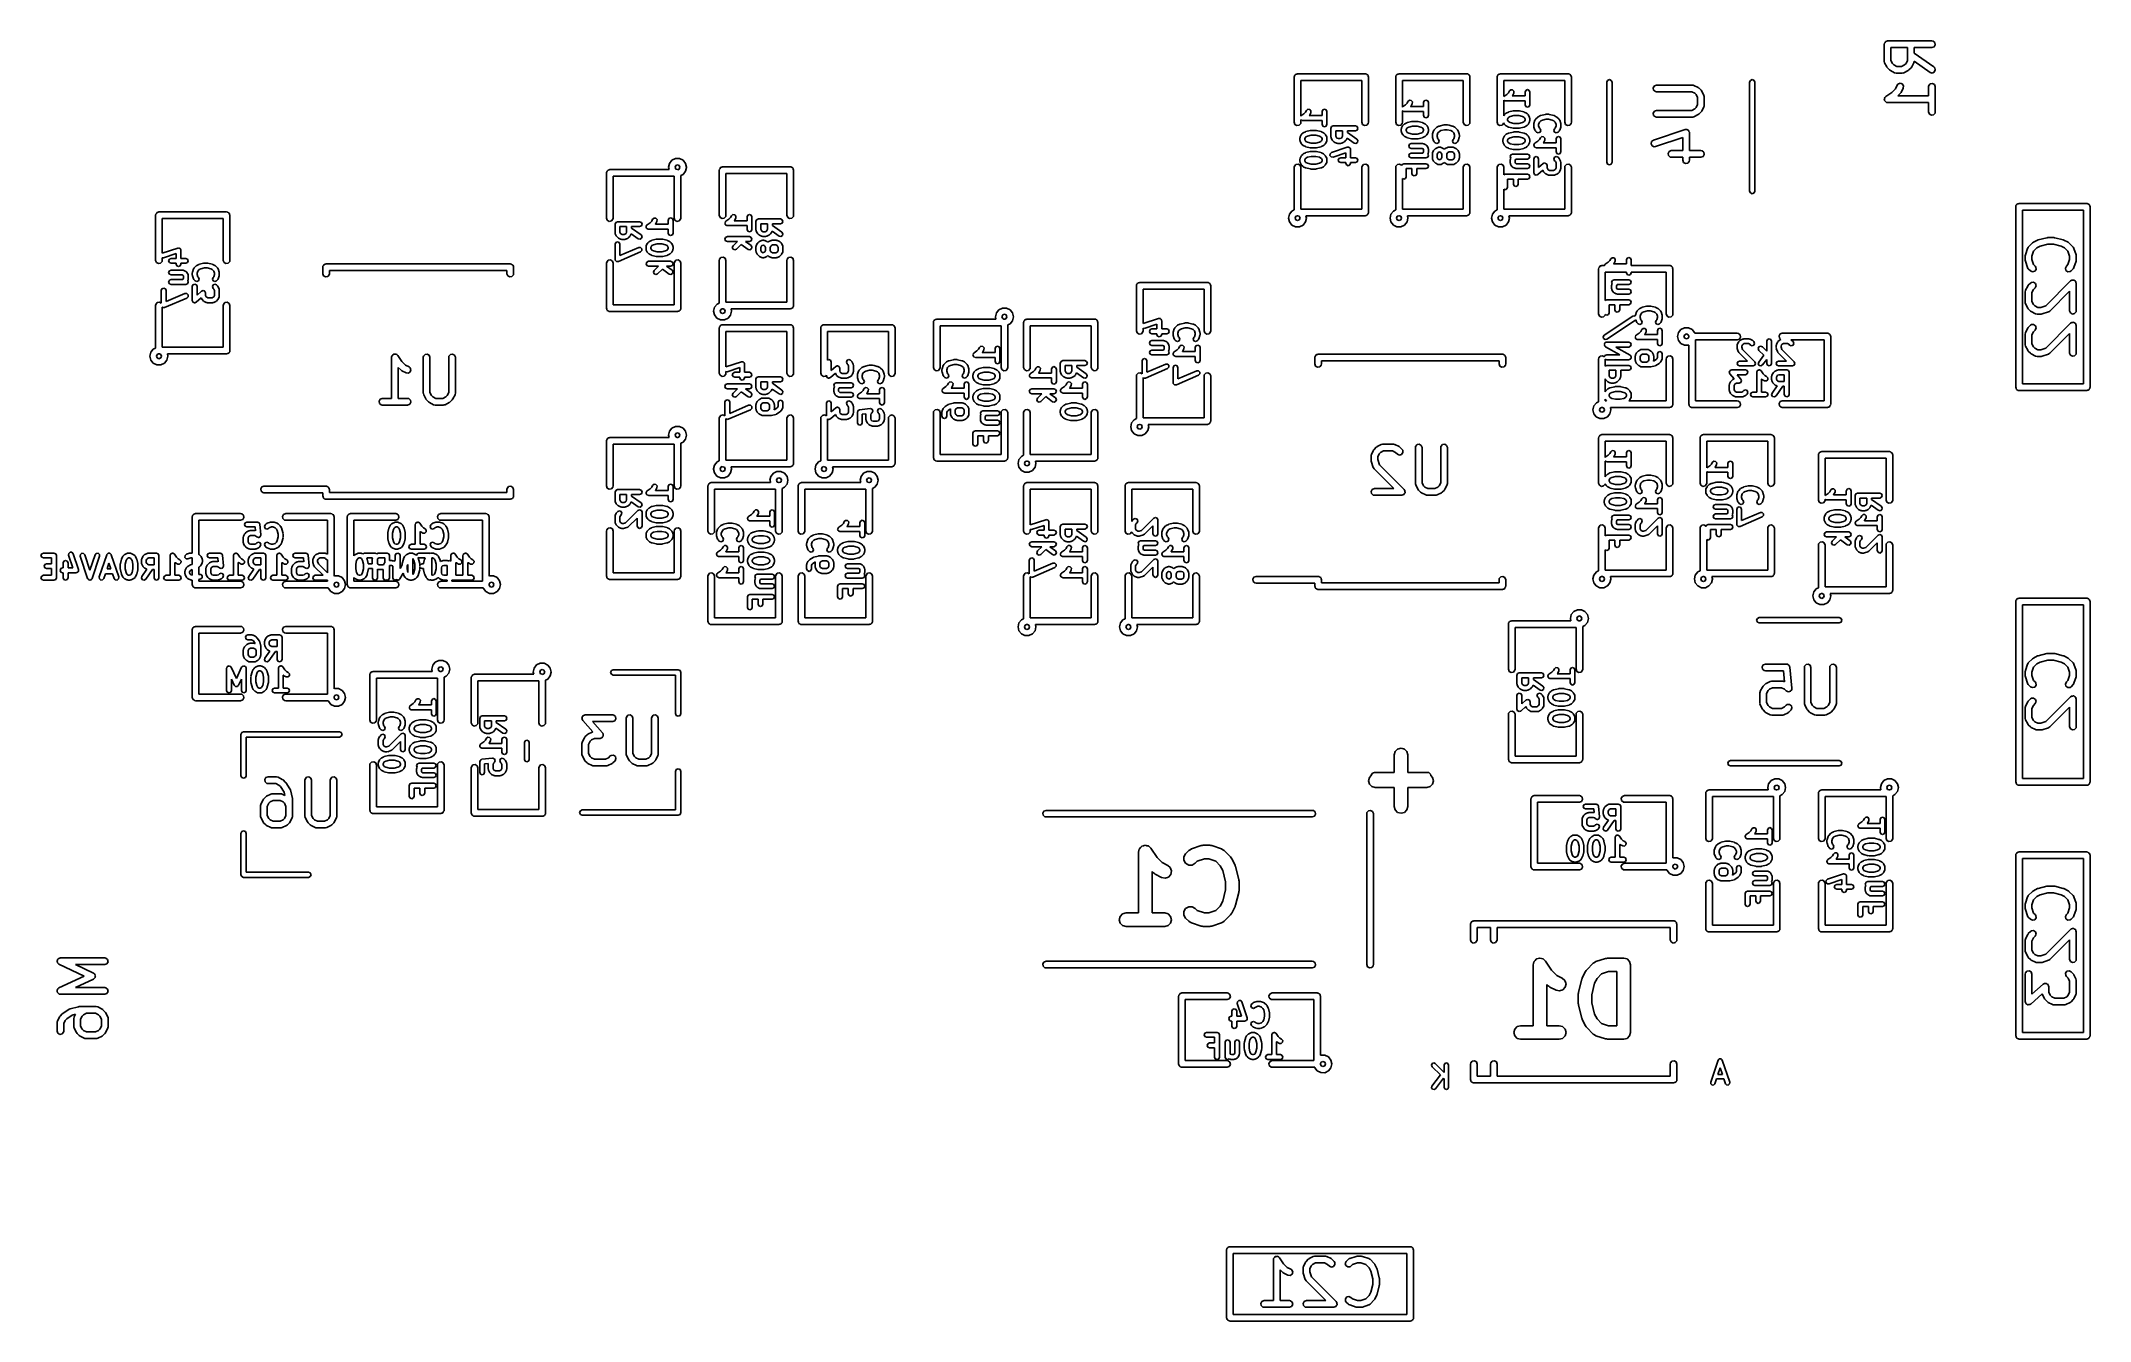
# Model space of a CAD drawing. Extents: x 4.63 to 6.44, y -4.34 to -3.21.
import ezdxf

# ---------------------------------------------------------------- set-up
doc = ezdxf.new("R2010")
doc.units = 0
doc.header["$MEASUREMENT"] = 0
doc.layers.add('BLACK', color=7, linetype='CONTINUOUS')

msp = doc.modelspace()

# ---------------------------------------------------------------- linework, layer by layer
at = {"layer": 'BLACK', "linetype": 'CONTINUOUS'}
for p, q in [((6.26152, -3.21185), (6.26159, -3.21147)), ((6.26152, -3.22685), (6.26152, -3.21185)), ((6.26157, -3.21134), (6.26163, -3.21123)), ((6.26159, -3.21147), (6.26157, -3.21134)), ((6.26163, -3.21123), (6.2617, -3.21084)), ((6.2617, -3.21084), (6.26219, -3.21025)), ((6.26219, -3.21025), (6.26258, -3.20959)), ((6.26258, -3.20959), (6.26283, -3.2095)), ((6.26283, -3.2095), (6.263, -3.20929)), ((6.263, -3.20929), (6.26376, -3.20916)), ((6.26376, -3.20916), (6.26448, -3.2089)), ((6.26448, -3.2089), (6.30385, -3.2089)), ((6.26743, -3.2148), (6.26743, -3.22615)), ((6.28215, -3.2148), (6.26743, -3.2148)), ((6.28215, -3.22615), (6.28215, -3.2148)), ((6.30385, -3.2148), (6.28805, -3.2148)), ((6.28805, -3.2148), (6.28805, -3.21969)), ((6.30385, -3.2089), (6.30486, -3.20908)), ((6.30574, -3.21411), (6.30385, -3.2148)), ((6.30486, -3.20908), (6.3064, -3.21038)), ((6.30675, -3.21236), (6.30574, -3.21411)), ((6.3064, -3.21038), (6.30675, -3.21236)), ((6.26158, -3.22702), (6.26152, -3.22685)), ((6.26154, -3.22719), (6.26158, -3.22702)), ((6.26184, -3.22817), (6.26154, -3.22719)), ((6.26371, -3.23192), (6.26184, -3.22817)), ((6.26376, -3.23196), (6.26371, -3.23192)), ((6.26426, -3.23269), (6.26376, -3.23196)), ((6.26614, -3.23456), (6.26426, -3.23269)), ((6.2662, -3.23459), (6.26614, -3.23456)), ((6.26691, -3.23512), (6.2662, -3.23459)), ((6.27066, -3.23699), (6.26691, -3.23512)), ((6.26743, -3.22615), (6.26878, -3.22885)), ((6.26878, -3.22885), (6.26998, -3.23005)), ((6.26998, -3.23005), (6.27267, -3.2314)), ((6.27267, -3.2314), (6.2769, -3.2314)), ((6.2769, -3.2314), (6.2796, -3.23005)), ((6.28267, -3.23512), (6.27892, -3.23699)), ((6.2796, -3.23005), (6.2808, -3.22885)), ((6.2808, -3.22885), (6.28215, -3.22615)), ((6.28271, -3.23507), (6.28267, -3.23512)), ((6.28344, -3.23456), (6.28271, -3.23507)), ((6.28531, -3.23269), (6.28344, -3.23456)), ((6.28534, -3.23263), (6.28531, -3.23269)), ((6.28587, -3.23192), (6.28534, -3.23263)), ((6.28774, -3.22817), (6.28587, -3.23192)), ((6.28776, -3.228), (6.28774, -3.22817)), ((6.28787, -3.22786), (6.28776, -3.228)), ((6.28804, -3.22689), (6.28787, -3.22786)), ((6.30215, -3.23677), (6.28804, -3.22689)), ((6.28805, -3.21969), (6.30554, -3.23193)), ((6.30554, -3.23193), (6.30627, -3.23266)), ((6.30679, -3.23461), (6.30593, -3.23644)), ((6.30627, -3.23266), (6.30679, -3.23461)), ((5.73812, -3.24091), (5.73819, -3.24053)), ((5.73812, -3.28091), (5.73812, -3.24091)), ((5.73817, -3.2404), (5.73823, -3.24028)), ((5.73819, -3.24053), (5.73817, -3.2404)), ((5.73823, -3.24028), (5.7383, -3.2399)), ((5.7383, -3.2399), (5.73879, -3.23931)), ((5.73879, -3.23931), (5.73918, -3.23865)), ((5.73918, -3.23865), (5.73943, -3.23856)), ((5.73943, -3.23856), (5.7396, -3.23835)), ((5.7396, -3.23835), (5.74035, -3.23822)), ((5.74035, -3.23822), (5.74108, -3.23796)), ((5.74108, -3.23796), (5.80108, -3.23796)), ((5.79812, -3.24386), (5.74403, -3.24386)), ((5.74403, -3.24386), (5.74403, -3.27546)), ((5.79812, -3.28091), (5.79812, -3.24386)), ((5.80108, -3.23796), (5.80146, -3.23803)), ((5.80146, -3.23803), (5.80159, -3.238)), ((5.80159, -3.238), (5.8017, -3.23807)), ((5.8017, -3.23807), (5.80209, -3.23814)), ((5.80209, -3.23814), (5.80267, -3.23863)), ((5.80267, -3.23863), (5.80334, -3.23901)), ((5.80334, -3.23901), (5.80343, -3.23926)), ((5.80343, -3.23926), (5.80363, -3.23943)), ((5.80363, -3.23943), (5.80377, -3.24019)), ((5.80377, -3.24019), (5.80403, -3.24091)), ((5.80403, -3.24091), (5.80403, -3.28091)), ((5.82812, -3.24091), (5.82819, -3.24053)), ((5.82812, -3.28091), (5.82812, -3.24091)), ((5.82817, -3.2404), (5.82823, -3.24028)), ((5.82819, -3.24053), (5.82817, -3.2404)), ((5.82823, -3.24028), (5.8283, -3.2399)), ((5.8283, -3.2399), (5.82879, -3.23931)), ((5.82879, -3.23931), (5.82918, -3.23865)), ((5.82918, -3.23865), (5.82943, -3.23856)), ((5.82943, -3.23856), (5.8296, -3.23835)), ((5.8296, -3.23835), (5.83035, -3.23822)), ((5.83035, -3.23822), (5.83108, -3.23796)), ((5.83108, -3.23796), (5.89108, -3.23796)), ((5.88812, -3.24386), (5.83403, -3.24386)), ((5.83403, -3.24386), (5.83403, -3.26749)), ((5.88812, -3.28091), (5.88812, -3.24386)), ((5.89108, -3.23796), (5.89146, -3.23803)), ((5.89146, -3.23803), (5.89159, -3.238)), ((5.89159, -3.238), (5.8917, -3.23807)), ((5.8917, -3.23807), (5.89209, -3.23814)), ((5.89209, -3.23814), (5.89267, -3.23863)), ((5.89267, -3.23863), (5.89334, -3.23901)), ((5.89334, -3.23901), (5.89343, -3.23926)), ((5.89343, -3.23926), (5.89363, -3.23943)), ((5.89363, -3.23943), (5.89377, -3.24019)), ((5.89377, -3.24019), (5.89403, -3.24091)), ((5.89403, -3.24091), (5.89403, -3.28091)), ((5.91812, -3.24091), (5.91819, -3.24053)), ((5.91812, -3.28091), (5.91812, -3.24091)), ((5.91817, -3.2404), (5.91823, -3.24028)), ((5.91819, -3.24053), (5.91817, -3.2404)), ((5.91823, -3.24028), (5.9183, -3.2399)), ((5.9183, -3.2399), (5.91879, -3.23931)), ((5.91879, -3.23931), (5.91918, -3.23865)), ((5.91918, -3.23865), (5.91943, -3.23856)), ((5.91943, -3.23856), (5.9196, -3.23835)), ((5.9196, -3.23835), (5.92035, -3.23822)), ((5.92035, -3.23822), (5.92108, -3.23796)), ((5.92108, -3.23796), (5.98108, -3.23796)), ((5.97812, -3.24386), (5.92403, -3.24386)), ((5.92403, -3.24386), (5.92403, -3.2581)), ((5.92821, -3.25477), (5.92899, -3.2532)), ((5.92899, -3.2532), (5.93024, -3.25213)), ((5.93024, -3.25213), (5.93188, -3.25224)), ((5.93188, -3.25224), (5.93296, -3.25349)), ((5.94284, -3.25417), (5.94347, -3.25265)), ((5.94347, -3.25265), (5.94499, -3.25202)), ((5.94499, -3.25202), (5.94651, -3.25265)), ((5.94651, -3.25265), (5.94714, -3.25417)), ((5.97812, -3.28091), (5.97812, -3.24386)), ((5.98108, -3.23796), (5.98146, -3.23803)), ((5.98146, -3.23803), (5.98159, -3.238)), ((5.98159, -3.238), (5.9817, -3.23807)), ((5.9817, -3.23807), (5.98209, -3.23814)), ((5.98209, -3.23814), (5.98267, -3.23863)), ((5.98267, -3.23863), (5.98334, -3.23901)), ((5.98334, -3.23901), (5.98343, -3.23926)), ((5.98343, -3.23926), (5.98363, -3.23943)), ((5.98363, -3.23943), (5.98377, -3.24019)), ((5.98377, -3.24019), (5.98403, -3.24091)), ((5.98403, -3.24091), (5.98403, -3.28091)), ((6.01533, -3.24548), (6.01602, -3.24381)), ((6.01533, -3.31634), (6.01533, -3.24548)), ((6.01602, -3.24381), (6.01769, -3.24312)), ((6.01769, -3.24312), (6.01936, -3.24381)), ((6.01936, -3.24381), (6.02005, -3.24548)), ((6.02005, -3.24548), (6.02005, -3.31634)), ((6.05661, -3.2504), (6.05762, -3.24865)), ((6.05696, -3.25239), (6.05661, -3.2504)), ((6.05851, -3.25369), (6.05696, -3.25239)), ((6.05762, -3.24865), (6.05952, -3.24796)), ((6.05952, -3.24796), (6.09139, -3.24796)), ((6.09139, -3.24796), (6.0924, -3.24814)), ((6.0924, -3.24814), (6.09253, -3.24825)), ((6.09253, -3.24825), (6.09271, -3.24827)), ((6.09271, -3.24827), (6.09646, -3.25015)), ((6.09646, -3.25015), (6.09717, -3.25067)), ((6.09717, -3.25067), (6.09722, -3.2507)), ((6.09722, -3.2507), (6.0991, -3.25258)), ((6.0991, -3.25258), (6.09961, -3.2533)), ((6.09961, -3.2533), (6.09965, -3.25334)), ((6.09965, -3.25334), (6.10153, -3.25709)), ((6.1421, -3.24548), (6.14279, -3.24381)), ((6.1421, -3.34193), (6.1421, -3.24548)), ((6.14279, -3.24381), (6.14446, -3.24312)), ((6.14446, -3.24312), (6.14613, -3.24381)), ((6.14613, -3.24381), (6.14682, -3.24548)), ((6.14682, -3.24548), (6.14682, -3.34193)), ((6.26822, -3.25455), (6.27142, -3.25135)), ((6.27083, -3.23701), (6.27066, -3.23699)), ((6.27097, -3.23712), (6.27083, -3.23701)), ((6.27198, -3.2373), (6.27097, -3.23712)), ((6.27142, -3.25135), (6.27308, -3.24803)), ((6.2776, -3.2373), (6.27198, -3.2373)), ((6.27308, -3.24803), (6.27369, -3.2472)), ((6.27369, -3.2472), (6.27555, -3.2464)), ((6.27555, -3.2464), (6.27748, -3.24698)), ((6.27837, -3.25067), (6.27649, -3.25442)), ((6.27748, -3.24698), (6.2786, -3.24866)), ((6.27777, -3.23724), (6.2776, -3.2373)), ((6.27794, -3.23728), (6.27777, -3.23724)), ((6.27892, -3.23699), (6.27794, -3.23728)), ((6.2786, -3.24866), (6.27837, -3.25067)), ((6.30089, -3.24935), (6.30107, -3.24834)), ((6.30089, -3.25764), (6.30089, -3.24935)), ((6.30107, -3.24834), (6.30237, -3.24679)), ((6.3041, -3.23729), (6.30215, -3.23677)), ((6.30237, -3.24679), (6.30436, -3.24644)), ((6.30593, -3.23644), (6.3041, -3.23729)), ((6.30436, -3.24644), (6.30611, -3.24745)), ((6.30611, -3.24745), (6.3068, -3.24935)), ((6.3068, -3.24935), (6.3068, -3.27184)), ((5.74821, -3.27212), (5.74899, -3.27056)), ((5.74899, -3.27056), (5.75024, -3.26948)), ((5.75024, -3.26948), (5.75188, -3.2696)), ((5.75188, -3.2696), (5.75296, -3.27084)), ((5.75296, -3.27084), (5.75284, -3.27248)), ((5.76284, -3.27152), (5.76347, -3.27)), ((5.76284, -3.275), (5.76284, -3.27152)), ((5.76347, -3.27), (5.76499, -3.26937)), ((5.76499, -3.26937), (5.76651, -3.27)), ((5.76651, -3.27), (5.76714, -3.27152)), ((5.76714, -3.27152), (5.76714, -3.28278)), ((5.83403, -3.26749), (5.83409, -3.26739)), ((5.83435, -3.27094), (5.83403, -3.2708)), ((5.83403, -3.2708), (5.83403, -3.28091)), ((5.83409, -3.26739), (5.83673, -3.26563)), ((5.83487, -3.27128), (5.83435, -3.27094)), ((5.83508, -3.27124), (5.83487, -3.27128)), ((5.83529, -3.27133), (5.83508, -3.27124)), ((5.85284, -3.27133), (5.83529, -3.27133)), ((5.83673, -3.26563), (5.83821, -3.26415)), ((5.83821, -3.26415), (5.83899, -3.26259)), ((5.83899, -3.26259), (5.84024, -3.26151)), ((5.84024, -3.26151), (5.84188, -3.26162)), ((5.8415, -3.26694), (5.84142, -3.26703)), ((5.84142, -3.26703), (5.85284, -3.26703)), ((5.84163, -3.26662), (5.8415, -3.26694)), ((5.8419, -3.26638), (5.84163, -3.26662)), ((5.84188, -3.26162), (5.84296, -3.26287)), ((5.84284, -3.26451), (5.8419, -3.26638)), ((5.84296, -3.26287), (5.84284, -3.26451)), ((5.85284, -3.26355), (5.85347, -3.26203)), ((5.85284, -3.26703), (5.85284, -3.26355)), ((5.85284, -3.2748), (5.85284, -3.27133)), ((5.85347, -3.26203), (5.85499, -3.2614)), ((5.85499, -3.2614), (5.85651, -3.26203)), ((5.85651, -3.26203), (5.85714, -3.26355)), ((5.85714, -3.26355), (5.85714, -3.2748)), ((5.92403, -3.2581), (5.92409, -3.25801)), ((5.92435, -3.26155), (5.92403, -3.26142)), ((5.92403, -3.26142), (5.92403, -3.27533)), ((5.92409, -3.25801), (5.92673, -3.25625)), ((5.92487, -3.2619), (5.92435, -3.26155)), ((5.92508, -3.26186), (5.92487, -3.2619)), ((5.92529, -3.26194), (5.92508, -3.26186)), ((5.94284, -3.26194), (5.92529, -3.26194)), ((5.92673, -3.25625), (5.92821, -3.25477)), ((5.92852, -3.27178), (5.93227, -3.27084)), ((5.9315, -3.25756), (5.93142, -3.25764)), ((5.93142, -3.25764), (5.94284, -3.25764)), ((5.93163, -3.25724), (5.9315, -3.25756)), ((5.9319, -3.257), (5.93163, -3.25724)), ((5.93284, -3.25513), (5.9319, -3.257)), ((5.93227, -3.27084), (5.93254, -3.27088)), ((5.93254, -3.27088), (5.93279, -3.27078)), ((5.93279, -3.27078), (5.93748, -3.27078)), ((5.93296, -3.25349), (5.93284, -3.25513)), ((5.93748, -3.27078), (5.93773, -3.27088)), ((5.93773, -3.27088), (5.938, -3.27084)), ((5.938, -3.27084), (5.94176, -3.27178)), ((5.94284, -3.25764), (5.94284, -3.25417)), ((5.94284, -3.26542), (5.94284, -3.26194)), ((5.94347, -3.26694), (5.94284, -3.26542)), ((5.94499, -3.26757), (5.94347, -3.26694)), ((5.94651, -3.26694), (5.94499, -3.26757)), ((5.94714, -3.26542), (5.94651, -3.26694)), ((5.94714, -3.25417), (5.94714, -3.26542)), ((6.05661, -3.2729), (6.05762, -3.27115)), ((6.05762, -3.27115), (6.05952, -3.27046)), ((6.05952, -3.25387), (6.05851, -3.25369)), ((6.09069, -3.25387), (6.05952, -3.25387)), ((6.05952, -3.27046), (6.09069, -3.27046)), ((6.09339, -3.25522), (6.09069, -3.25387)), ((6.09069, -3.27046), (6.09339, -3.26911)), ((6.09458, -3.25641), (6.09339, -3.25522)), ((6.09339, -3.26911), (6.09458, -3.26791)), ((6.09593, -3.25911), (6.09458, -3.25641)), ((6.09458, -3.26791), (6.09593, -3.26522)), ((6.09593, -3.26522), (6.09593, -3.25911)), ((6.09965, -3.27098), (6.09913, -3.27169)), ((6.10153, -3.26723), (6.09965, -3.27098)), ((6.10153, -3.25709), (6.10182, -3.25808)), ((6.10155, -3.26706), (6.10153, -3.26723)), ((6.10166, -3.26692), (6.10155, -3.26706)), ((6.10184, -3.26591), (6.10166, -3.26692)), ((6.10182, -3.25808), (6.10178, -3.25825)), ((6.10178, -3.25825), (6.10184, -3.25841)), ((6.10184, -3.25841), (6.10184, -3.26591)), ((6.26157, -3.26008), (6.26165, -3.25994)), ((6.26172, -3.26093), (6.26157, -3.26008)), ((6.26164, -3.25977), (6.26215, -3.25908)), ((6.26165, -3.25994), (6.26164, -3.25977)), ((6.26177, -3.26178), (6.26172, -3.26093)), ((6.26189, -3.26191), (6.26177, -3.26178)), ((6.26192, -3.26207), (6.26189, -3.26191)), ((6.26258, -3.26262), (6.26192, -3.26207)), ((6.26215, -3.25908), (6.26258, -3.25833)), ((6.26258, -3.25833), (6.26274, -3.25828)), ((6.26317, -3.26324), (6.26258, -3.26262)), ((6.26274, -3.25828), (6.26284, -3.25814)), ((6.26284, -3.25814), (6.26822, -3.25455)), ((6.26334, -3.26326), (6.26317, -3.26324)), ((6.26347, -3.26337), (6.26334, -3.26326)), ((6.26448, -3.26355), (6.26347, -3.26337)), ((6.30089, -3.26355), (6.26448, -3.26355)), ((6.27594, -3.25518), (6.27348, -3.25764)), ((6.27348, -3.25764), (6.30089, -3.25764)), ((6.27597, -3.25513), (6.27594, -3.25518)), ((6.27649, -3.25442), (6.27597, -3.25513)), ((6.30089, -3.27184), (6.30089, -3.26355)), ((5.73881, -3.28281), (5.73812, -3.28091)), ((5.74056, -3.28382), (5.73881, -3.28281)), ((5.74255, -3.28347), (5.74056, -3.28382)), ((5.74385, -3.28192), (5.74255, -3.28347)), ((5.74403, -3.28091), (5.74385, -3.28192)), ((5.74403, -3.27546), (5.74409, -3.27536)), ((5.74435, -3.27891), (5.74403, -3.27878)), ((5.74403, -3.27878), (5.74403, -3.28091)), ((5.74409, -3.27536), (5.74673, -3.2736)), ((5.74487, -3.27926), (5.74435, -3.27891)), ((5.74508, -3.27921), (5.74487, -3.27926)), ((5.74529, -3.2793), (5.74508, -3.27921)), ((5.76284, -3.2793), (5.74529, -3.2793)), ((5.7462, -3.29024), (5.74808, -3.2893)), ((5.74673, -3.2736), (5.74821, -3.27212)), ((5.74808, -3.2893), (5.74832, -3.28928)), ((5.74832, -3.28928), (5.74852, -3.28913)), ((5.74852, -3.28913), (5.75227, -3.2882)), ((5.7515, -3.27492), (5.75142, -3.275)), ((5.75142, -3.275), (5.76284, -3.275)), ((5.75163, -3.27459), (5.7515, -3.27492)), ((5.7519, -3.27436), (5.75163, -3.27459)), ((5.75284, -3.27248), (5.7519, -3.27436)), ((5.75227, -3.2882), (5.75254, -3.28824)), ((5.75254, -3.28824), (5.75279, -3.28813)), ((5.75279, -3.28813), (5.75748, -3.28813)), ((5.75748, -3.28813), (5.75773, -3.28824)), ((5.75773, -3.28824), (5.758, -3.2882)), ((5.758, -3.2882), (5.76176, -3.28913)), ((5.76176, -3.28913), (5.76195, -3.28928)), ((5.76195, -3.28928), (5.7622, -3.2893)), ((5.7622, -3.2893), (5.76407, -3.29024)), ((5.76284, -3.28278), (5.76284, -3.2793)), ((5.76347, -3.2843), (5.76284, -3.28278)), ((5.76499, -3.28493), (5.76347, -3.2843)), ((5.76651, -3.2843), (5.76499, -3.28493)), ((5.76714, -3.28278), (5.76651, -3.2843)), ((5.77064, -3.28637), (5.77127, -3.28485)), ((5.77064, -3.29388), (5.77064, -3.28637)), ((5.77127, -3.28485), (5.77279, -3.28422)), ((5.77279, -3.28422), (5.79249, -3.28422)), ((5.77494, -3.28852), (5.77494, -3.29337)), ((5.78096, -3.28852), (5.77494, -3.28852)), ((5.78096, -3.29337), (5.78096, -3.28852)), ((5.79249, -3.28852), (5.78526, -3.28852)), ((5.78526, -3.28852), (5.78526, -3.28994)), ((5.79249, -3.28422), (5.79401, -3.28485)), ((5.79401, -3.28789), (5.79249, -3.28852)), ((5.79401, -3.28485), (5.79464, -3.28637)), ((5.79464, -3.28637), (5.79401, -3.28789)), ((5.79881, -3.28281), (5.79812, -3.28091)), ((5.80056, -3.28382), (5.79881, -3.28281)), ((5.80255, -3.28347), (5.80056, -3.28382)), ((5.80385, -3.28192), (5.80255, -3.28347)), ((5.80403, -3.28091), (5.80385, -3.28192)), ((5.82881, -3.28281), (5.82812, -3.28091)), ((5.83056, -3.28382), (5.82881, -3.28281)), ((5.83255, -3.28347), (5.83056, -3.28382)), ((5.83385, -3.28192), (5.83255, -3.28347)), ((5.83314, -3.287), (5.83333, -3.28654)), ((5.83314, -3.28888), (5.83314, -3.287)), ((5.83333, -3.28934), (5.83314, -3.28888)), ((5.83333, -3.28654), (5.83336, -3.28604)), ((5.83336, -3.28984), (5.83333, -3.28934)), ((5.83336, -3.28604), (5.8343, -3.28416)), ((5.83403, -3.28091), (5.83385, -3.28192)), ((5.8343, -3.28416), (5.83457, -3.28393)), ((5.83457, -3.28393), (5.83471, -3.2836)), ((5.83471, -3.2836), (5.83564, -3.28266)), ((5.83564, -3.28266), (5.83597, -3.28253)), ((5.83597, -3.28253), (5.8362, -3.28226)), ((5.8362, -3.28226), (5.83808, -3.28132)), ((5.83799, -3.2864), (5.83744, -3.28751)), ((5.83744, -3.28751), (5.83744, -3.28837)), ((5.83744, -3.28837), (5.83799, -3.28948)), ((5.83844, -3.28595), (5.83799, -3.2864)), ((5.83799, -3.28948), (5.83844, -3.28992)), ((5.83808, -3.28132), (5.83832, -3.28131)), ((5.83832, -3.28131), (5.83852, -3.28116)), ((5.83979, -3.28528), (5.83844, -3.28595)), ((5.83852, -3.28116), (5.84227, -3.28022)), ((5.84306, -3.28446), (5.83979, -3.28528)), ((5.84227, -3.28022), (5.84254, -3.28026)), ((5.84254, -3.28026), (5.84279, -3.28016)), ((5.84279, -3.28016), (5.84748, -3.28016)), ((5.84722, -3.28446), (5.84306, -3.28446)), ((5.85048, -3.28528), (5.84722, -3.28446)), ((5.84748, -3.28016), (5.84773, -3.28026)), ((5.84773, -3.28026), (5.848, -3.28022)), ((5.848, -3.28022), (5.85176, -3.28116)), ((5.85184, -3.28595), (5.85048, -3.28528)), ((5.85176, -3.28116), (5.85195, -3.28131)), ((5.85228, -3.2864), (5.85184, -3.28595)), ((5.85184, -3.28992), (5.85228, -3.28948)), ((5.85195, -3.28131), (5.8522, -3.28132)), ((5.8522, -3.28132), (5.85407, -3.28226)), ((5.85284, -3.28751), (5.85228, -3.2864)), ((5.85228, -3.28948), (5.85284, -3.28837)), ((5.85347, -3.27632), (5.85284, -3.2748)), ((5.85284, -3.28837), (5.85284, -3.28751)), ((5.85499, -3.27695), (5.85347, -3.27632)), ((5.85407, -3.28226), (5.8543, -3.28253)), ((5.8543, -3.28253), (5.85463, -3.28266)), ((5.85463, -3.28266), (5.85557, -3.2836)), ((5.85651, -3.27632), (5.85499, -3.27695)), ((5.85557, -3.2836), (5.85571, -3.28393)), ((5.85571, -3.28393), (5.85597, -3.28416)), ((5.85597, -3.28416), (5.85691, -3.28604)), ((5.85714, -3.2748), (5.85651, -3.27632)), ((5.85691, -3.28604), (5.85695, -3.28654)), ((5.85695, -3.28934), (5.85691, -3.28984)), ((5.85695, -3.28654), (5.85714, -3.287)), ((5.85714, -3.28888), (5.85695, -3.28934)), ((5.85714, -3.287), (5.85714, -3.28888)), ((5.86075, -3.29132), (5.86169, -3.2885)), ((5.86169, -3.2885), (5.86201, -3.28813)), ((5.86201, -3.28813), (5.86221, -3.28766)), ((5.86221, -3.28766), (5.86408, -3.28579)), ((5.86408, -3.28579), (5.86441, -3.28565)), ((5.86441, -3.28565), (5.86464, -3.28539)), ((5.86464, -3.28539), (5.86652, -3.28445)), ((5.86688, -3.28908), (5.8656, -3.29035)), ((5.86652, -3.28445), (5.86676, -3.28443)), ((5.86676, -3.28443), (5.86696, -3.28428)), ((5.86823, -3.2884), (5.86688, -3.28908)), ((5.86696, -3.28428), (5.87071, -3.28335)), ((5.8715, -3.28758), (5.86823, -3.2884)), ((5.87071, -3.28335), (5.87098, -3.28339)), ((5.87098, -3.28339), (5.87123, -3.28328)), ((5.87123, -3.28328), (5.87404, -3.28328)), ((5.87378, -3.28758), (5.8715, -3.28758)), ((5.87705, -3.2884), (5.87378, -3.28758)), ((5.87404, -3.28328), (5.8743, -3.28339)), ((5.8743, -3.28339), (5.87457, -3.28335)), ((5.87457, -3.28335), (5.87832, -3.28428)), ((5.8784, -3.28908), (5.87705, -3.2884)), ((5.87832, -3.28428), (5.87851, -3.28443)), ((5.87967, -3.29035), (5.8784, -3.28908)), ((5.87851, -3.28443), (5.87876, -3.28445)), ((5.87876, -3.28445), (5.88063, -3.28539)), ((5.88063, -3.28539), (5.88087, -3.28565)), ((5.88087, -3.28565), (5.88119, -3.28579)), ((5.88119, -3.28579), (5.88307, -3.28766)), ((5.88307, -3.28766), (5.88326, -3.28813)), ((5.88326, -3.28813), (5.88359, -3.2885)), ((5.88359, -3.2885), (5.88453, -3.29132)), ((5.88881, -3.28281), (5.88812, -3.28091)), ((5.89056, -3.28382), (5.88881, -3.28281)), ((5.89255, -3.28347), (5.89056, -3.28382)), ((5.89385, -3.28192), (5.89255, -3.28347)), ((5.89403, -3.28091), (5.89385, -3.28192)), ((5.91881, -3.28281), (5.91812, -3.28091)), ((5.92056, -3.28382), (5.91881, -3.28281)), ((5.92255, -3.28347), (5.92056, -3.28382)), ((5.92385, -3.28192), (5.92255, -3.28347)), ((5.92391, -3.28156), (5.92385, -3.28192)), ((5.9243, -3.28233), (5.92391, -3.28156)), ((5.92403, -3.27533), (5.9243, -3.27478)), ((5.9243, -3.27478), (5.92457, -3.27455)), ((5.92457, -3.28256), (5.9243, -3.28233)), ((5.92457, -3.27455), (5.92471, -3.27422)), ((5.92471, -3.28289), (5.92457, -3.28256)), ((5.92471, -3.27422), (5.92564, -3.27328)), ((5.92564, -3.28383), (5.92471, -3.28289)), ((5.92564, -3.27328), (5.92597, -3.27315)), ((5.92597, -3.28396), (5.92564, -3.28383)), ((5.92597, -3.27315), (5.9262, -3.27288)), ((5.9262, -3.28423), (5.92597, -3.28396)), ((5.9262, -3.27288), (5.92808, -3.27194)), ((5.92808, -3.28517), (5.9262, -3.28423)), ((5.92799, -3.27702), (5.92744, -3.27813)), ((5.92744, -3.27813), (5.92744, -3.27899)), ((5.92744, -3.27899), (5.92799, -3.2801)), ((5.92844, -3.27657), (5.92799, -3.27702)), ((5.92799, -3.2801), (5.92844, -3.28054)), ((5.92808, -3.27194), (5.92832, -3.27193)), ((5.92832, -3.28519), (5.92808, -3.28517)), ((5.92832, -3.27193), (5.92852, -3.27178)), ((5.92852, -3.28533), (5.92832, -3.28519)), ((5.92979, -3.27589), (5.92844, -3.27657)), ((5.92844, -3.28054), (5.92979, -3.28122)), ((5.93227, -3.28627), (5.92852, -3.28533)), ((5.92852, -3.29054), (5.93227, -3.2896)), ((5.93306, -3.27508), (5.92979, -3.27589)), ((5.92979, -3.28122), (5.93306, -3.28203)), ((5.93254, -3.28623), (5.93227, -3.28627)), ((5.93227, -3.2896), (5.93254, -3.28964)), ((5.93279, -3.28633), (5.93254, -3.28623)), ((5.93254, -3.28964), (5.93279, -3.28954)), ((5.93748, -3.28633), (5.93279, -3.28633)), ((5.93279, -3.28954), (5.93748, -3.28954)), ((5.93722, -3.27508), (5.93306, -3.27508)), ((5.93306, -3.28203), (5.93722, -3.28203)), ((5.94048, -3.27589), (5.93722, -3.27508)), ((5.93722, -3.28203), (5.94048, -3.28122)), ((5.93773, -3.28623), (5.93748, -3.28633)), ((5.93748, -3.28954), (5.93773, -3.28964)), ((5.938, -3.28627), (5.93773, -3.28623)), ((5.93773, -3.28964), (5.938, -3.2896)), ((5.94176, -3.28533), (5.938, -3.28627)), ((5.938, -3.2896), (5.94176, -3.29054)), ((5.94184, -3.27657), (5.94048, -3.27589)), ((5.94048, -3.28122), (5.94184, -3.28054)), ((5.94176, -3.27178), (5.94195, -3.27193)), ((5.94195, -3.28519), (5.94176, -3.28533)), ((5.94228, -3.27702), (5.94184, -3.27657)), ((5.94184, -3.28054), (5.94228, -3.2801)), ((5.94195, -3.27193), (5.9422, -3.27194)), ((5.9422, -3.28517), (5.94195, -3.28519)), ((5.9422, -3.27194), (5.94407, -3.27288)), ((5.94407, -3.28423), (5.9422, -3.28517)), ((5.94284, -3.27813), (5.94228, -3.27702)), ((5.94228, -3.2801), (5.94284, -3.27899)), ((5.94284, -3.27899), (5.94284, -3.27813)), ((5.94407, -3.27288), (5.9443, -3.27315)), ((5.9443, -3.28396), (5.94407, -3.28423)), ((5.9443, -3.27315), (5.94463, -3.27328)), ((5.94463, -3.28383), (5.9443, -3.28396)), ((5.94463, -3.27328), (5.94557, -3.27422)), ((5.94557, -3.28289), (5.94463, -3.28383)), ((5.94557, -3.27422), (5.94571, -3.27455)), ((5.94571, -3.28256), (5.94557, -3.28289)), ((5.94571, -3.27455), (5.94597, -3.27478)), ((5.94597, -3.28233), (5.94571, -3.28256)), ((5.94597, -3.27478), (5.94691, -3.27666)), ((5.94691, -3.28046), (5.94597, -3.28233)), ((5.94691, -3.27666), (5.94695, -3.27716)), ((5.94695, -3.27996), (5.94691, -3.28046)), ((5.94695, -3.27716), (5.94714, -3.27762)), ((5.94714, -3.27949), (5.94695, -3.27996)), ((5.94714, -3.27762), (5.94714, -3.27949)), ((5.95064, -3.28262), (5.95077, -3.28229)), ((5.95064, -3.28449), (5.95064, -3.28262)), ((5.95077, -3.28482), (5.95064, -3.28449)), ((5.95075, -3.28194), (5.95169, -3.27912)), ((5.95077, -3.28229), (5.95075, -3.28194)), ((5.95075, -3.28517), (5.95077, -3.28482)), ((5.95169, -3.28799), (5.95075, -3.28517)), ((5.95169, -3.27912), (5.95201, -3.27875)), ((5.95201, -3.28837), (5.95169, -3.28799)), ((5.95201, -3.27875), (5.95221, -3.27828)), ((5.95221, -3.28883), (5.95201, -3.28837)), ((5.95221, -3.27828), (5.95408, -3.27641)), ((5.95314, -3.28977), (5.95221, -3.28883)), ((5.95466, -3.2904), (5.95314, -3.28977)), ((5.95408, -3.27641), (5.95441, -3.27627)), ((5.95441, -3.27627), (5.95464, -3.276)), ((5.95464, -3.276), (5.95652, -3.27507)), ((5.95618, -3.28977), (5.95466, -3.2904)), ((5.9556, -3.28097), (5.95494, -3.28297)), ((5.95494, -3.28297), (5.95494, -3.28415)), ((5.95494, -3.28415), (5.9556, -3.28615)), ((5.95688, -3.27969), (5.9556, -3.28097)), ((5.9556, -3.28615), (5.95618, -3.28673)), ((5.95618, -3.28673), (5.95681, -3.28825)), ((5.95681, -3.28825), (5.95618, -3.28977)), ((5.95652, -3.27507), (5.95676, -3.27505)), ((5.95676, -3.27505), (5.95696, -3.2749)), ((5.95823, -3.27902), (5.95688, -3.27969)), ((5.95696, -3.2749), (5.96071, -3.27397)), ((5.9615, -3.2782), (5.95823, -3.27902)), ((5.96071, -3.27397), (5.96098, -3.27401)), ((5.96098, -3.27401), (5.96123, -3.2739)), ((5.96123, -3.2739), (5.96404, -3.2739)), ((5.96378, -3.2782), (5.9615, -3.2782)), ((5.96705, -3.27902), (5.96378, -3.2782)), ((5.96404, -3.2739), (5.9643, -3.27401)), ((5.9643, -3.27401), (5.96457, -3.27397)), ((5.96457, -3.27397), (5.96832, -3.2749)), ((5.9684, -3.27969), (5.96705, -3.27902)), ((5.96832, -3.2749), (5.96851, -3.27505)), ((5.96967, -3.28097), (5.9684, -3.27969)), ((5.96846, -3.28825), (5.96909, -3.28673)), ((5.96909, -3.28977), (5.96846, -3.28825)), ((5.96851, -3.27505), (5.96876, -3.27507)), ((5.96876, -3.27507), (5.97063, -3.276)), ((5.96909, -3.28673), (5.96967, -3.28615)), ((5.97061, -3.2904), (5.96909, -3.28977)), ((5.97034, -3.28297), (5.96967, -3.28097)), ((5.96967, -3.28615), (5.97034, -3.28415)), ((5.97034, -3.28415), (5.97034, -3.28297)), ((5.97213, -3.28977), (5.97061, -3.2904)), ((5.97063, -3.276), (5.97087, -3.27627)), ((5.97087, -3.27627), (5.97119, -3.27641)), ((5.97119, -3.27641), (5.97307, -3.27828)), ((5.97307, -3.28883), (5.97213, -3.28977)), ((5.97307, -3.27828), (5.97326, -3.27875)), ((5.97326, -3.28837), (5.97307, -3.28883)), ((5.97326, -3.27875), (5.97359, -3.27912)), ((5.97359, -3.28799), (5.97326, -3.28837)), ((5.97359, -3.27912), (5.97453, -3.28194)), ((5.97453, -3.28517), (5.97359, -3.28799)), ((5.97453, -3.28194), (5.9745, -3.28229)), ((5.9745, -3.28229), (5.97464, -3.28262)), ((5.97464, -3.28449), (5.9745, -3.28482)), ((5.9745, -3.28482), (5.97453, -3.28517)), ((5.97464, -3.28262), (5.97464, -3.28449)), ((5.97881, -3.28281), (5.97812, -3.28091)), ((5.98056, -3.28382), (5.97881, -3.28281)), ((5.98255, -3.28347), (5.98056, -3.28382)), ((5.98385, -3.28192), (5.98255, -3.28347)), ((5.98403, -3.28091), (5.98385, -3.28192)), ((6.05696, -3.27489), (6.05661, -3.2729)), ((6.05671, -3.29686), (6.08483, -3.28748)), ((6.05851, -3.27619), (6.05696, -3.27489)), ((6.05952, -3.27636), (6.05851, -3.27619)), ((6.09139, -3.27636), (6.05952, -3.27636)), ((6.08483, -3.28748), (6.08584, -3.28733)), ((6.08584, -3.28733), (6.08605, -3.28742)), ((6.08605, -3.28742), (6.08628, -3.28738)), ((6.08628, -3.28738), (6.08697, -3.28778)), ((6.08697, -3.28778), (6.08772, -3.28808)), ((6.08772, -3.28808), (6.08783, -3.28827)), ((6.08783, -3.28827), (6.08802, -3.28839)), ((6.08802, -3.28839), (6.0883, -3.28914)), ((6.0883, -3.28914), (6.08868, -3.28985)), ((6.09155, -3.2763), (6.09139, -3.27636)), ((6.09172, -3.27635), (6.09155, -3.2763)), ((6.09271, -3.27605), (6.09172, -3.27635)), ((6.09646, -3.27418), (6.09271, -3.27605)), ((6.0965, -3.27413), (6.09646, -3.27418)), ((6.09722, -3.27363), (6.0965, -3.27413)), ((6.0991, -3.27175), (6.09722, -3.27363)), ((6.09913, -3.27169), (6.0991, -3.27175)), ((6.30158, -3.27374), (6.30089, -3.27184)), ((6.30333, -3.27475), (6.30158, -3.27374)), ((6.30532, -3.2744), (6.30333, -3.27475)), ((6.30662, -3.27285), (6.30532, -3.2744)), ((6.3068, -3.27184), (6.30662, -3.27285)), ((5.74314, -3.29497), (5.74333, -3.29451)), ((5.74314, -3.29685), (5.74314, -3.29497)), ((5.74333, -3.29731), (5.74314, -3.29685)), ((5.74333, -3.29451), (5.74336, -3.29401)), ((5.74336, -3.29781), (5.74333, -3.29731)), ((5.74336, -3.29401), (5.7443, -3.29214)), ((5.7443, -3.29969), (5.74336, -3.29781)), ((5.7443, -3.29214), (5.74457, -3.2919)), ((5.74457, -3.29992), (5.7443, -3.29969)), ((5.74457, -3.2919), (5.74471, -3.29158)), ((5.74471, -3.30025), (5.74457, -3.29992)), ((5.74471, -3.29158), (5.74564, -3.29064)), ((5.74564, -3.30118), (5.74471, -3.30025)), ((5.74564, -3.29064), (5.74597, -3.2905)), ((5.74597, -3.30132), (5.74564, -3.30118)), ((5.74597, -3.2905), (5.7462, -3.29024)), ((5.7462, -3.30159), (5.74597, -3.30132)), ((5.74808, -3.30252), (5.7462, -3.30159)), ((5.74799, -3.29437), (5.74744, -3.29548)), ((5.74744, -3.29548), (5.74744, -3.29634)), ((5.74744, -3.29634), (5.74799, -3.29745)), ((5.74844, -3.29393), (5.74799, -3.29437)), ((5.74799, -3.29745), (5.74844, -3.2979)), ((5.74832, -3.30254), (5.74808, -3.30252)), ((5.74852, -3.30269), (5.74832, -3.30254)), ((5.74832, -3.30804), (5.74852, -3.3079)), ((5.74979, -3.29325), (5.74844, -3.29393)), ((5.74844, -3.2979), (5.74979, -3.29857)), ((5.75227, -3.30363), (5.74852, -3.30269)), ((5.74852, -3.3079), (5.75227, -3.30696)), ((5.75306, -3.29243), (5.74979, -3.29325)), ((5.74979, -3.29857), (5.75306, -3.29939)), ((5.75254, -3.30359), (5.75227, -3.30363)), ((5.75227, -3.30696), (5.75254, -3.307)), ((5.75279, -3.30369), (5.75254, -3.30359)), ((5.75254, -3.307), (5.75279, -3.30689)), ((5.75748, -3.30369), (5.75279, -3.30369)), ((5.75279, -3.30689), (5.75748, -3.30689)), ((5.75722, -3.29243), (5.75306, -3.29243)), ((5.75306, -3.29939), (5.75722, -3.29939)), ((5.76048, -3.29325), (5.75722, -3.29243)), ((5.75722, -3.29939), (5.76048, -3.29857)), ((5.75773, -3.30359), (5.75748, -3.30369)), ((5.75748, -3.30689), (5.75773, -3.307)), ((5.758, -3.30363), (5.75773, -3.30359)), ((5.75773, -3.307), (5.758, -3.30696)), ((5.76176, -3.30269), (5.758, -3.30363)), ((5.758, -3.30696), (5.76176, -3.3079)), ((5.76184, -3.29393), (5.76048, -3.29325)), ((5.76048, -3.29857), (5.76184, -3.2979)), ((5.76195, -3.30254), (5.76176, -3.30269)), ((5.76176, -3.3079), (5.76195, -3.30804)), ((5.76228, -3.29437), (5.76184, -3.29393)), ((5.76184, -3.2979), (5.76228, -3.29745)), ((5.7622, -3.30252), (5.76195, -3.30254)), ((5.76407, -3.30159), (5.7622, -3.30252)), ((5.76284, -3.29548), (5.76228, -3.29437)), ((5.76228, -3.29745), (5.76284, -3.29634)), ((5.76284, -3.29634), (5.76284, -3.29548)), ((5.76407, -3.29024), (5.7643, -3.2905)), ((5.7643, -3.30132), (5.76407, -3.30159)), ((5.7643, -3.2905), (5.76463, -3.29064)), ((5.76463, -3.30118), (5.7643, -3.30132)), ((5.76463, -3.29064), (5.76557, -3.29158)), ((5.76557, -3.30025), (5.76463, -3.30118)), ((5.76557, -3.29158), (5.76571, -3.2919)), ((5.76571, -3.29992), (5.76557, -3.30025)), ((5.76571, -3.2919), (5.76597, -3.29214)), ((5.76597, -3.29969), (5.76571, -3.29992)), ((5.76597, -3.29214), (5.76691, -3.29401)), ((5.76691, -3.29781), (5.76597, -3.29969)), ((5.76691, -3.29401), (5.76695, -3.29451)), ((5.76695, -3.29731), (5.76691, -3.29781)), ((5.76695, -3.29451), (5.76714, -3.29497)), ((5.76714, -3.29685), (5.76695, -3.29731)), ((5.76714, -3.29497), (5.76714, -3.29685)), ((5.76993, -3.30886), (5.77117, -3.30778)), ((5.77083, -3.29434), (5.77064, -3.29388)), ((5.77086, -3.29484), (5.77083, -3.29434)), ((5.7718, -3.29671), (5.77086, -3.29484)), ((5.77117, -3.30778), (5.78524, -3.30309)), ((5.77207, -3.29694), (5.7718, -3.29671)), ((5.77221, -3.29727), (5.77207, -3.29694)), ((5.77314, -3.29821), (5.77221, -3.29727)), ((5.77347, -3.29835), (5.77314, -3.29821)), ((5.7737, -3.29861), (5.77347, -3.29835)), ((5.77558, -3.29955), (5.7737, -3.29861)), ((5.77494, -3.29337), (5.77549, -3.29448)), ((5.77549, -3.29448), (5.77594, -3.29492)), ((5.77608, -3.29959), (5.77558, -3.29955)), ((5.77594, -3.29492), (5.77705, -3.29548)), ((5.77654, -3.29978), (5.77608, -3.29959)), ((5.77935, -3.29978), (5.77654, -3.29978)), ((5.77705, -3.29548), (5.77885, -3.29548)), ((5.77885, -3.29548), (5.77996, -3.29492)), ((5.77982, -3.29959), (5.77935, -3.29978)), ((5.78032, -3.29955), (5.77982, -3.29959)), ((5.77996, -3.29492), (5.7804, -3.29448)), ((5.78219, -3.29861), (5.78032, -3.29955)), ((5.7804, -3.29448), (5.78096, -3.29337)), ((5.78242, -3.29835), (5.78219, -3.29861)), ((5.78275, -3.29821), (5.78242, -3.29835)), ((5.78369, -3.29727), (5.78275, -3.29821)), ((5.78382, -3.29694), (5.78369, -3.29727)), ((5.78409, -3.29671), (5.78382, -3.29694)), ((5.78496, -3.29498), (5.78409, -3.29671)), ((5.79125, -3.29939), (5.78496, -3.29498)), ((5.78524, -3.30309), (5.78559, -3.30312)), ((5.78526, -3.28994), (5.79372, -3.29587)), ((5.78559, -3.30312), (5.78592, -3.30298)), ((5.78592, -3.30298), (5.78638, -3.30317)), ((5.78638, -3.30317), (5.78688, -3.30321)), ((5.78688, -3.30321), (5.78711, -3.30348)), ((5.78711, -3.30348), (5.78744, -3.30361)), ((5.78744, -3.30361), (5.78763, -3.30407)), ((5.78763, -3.30407), (5.78796, -3.30445)), ((5.78796, -3.30445), (5.78794, -3.30481)), ((5.78794, -3.30481), (5.78807, -3.30513)), ((5.78807, -3.30513), (5.78807, -3.31236)), ((5.79286, -3.29974), (5.79125, -3.29939)), ((5.79425, -3.29886), (5.79286, -3.29974)), ((5.79372, -3.29587), (5.7946, -3.29725)), ((5.7946, -3.29725), (5.79425, -3.29886)), ((5.8343, -3.29171), (5.83336, -3.28984)), ((5.83457, -3.29194), (5.8343, -3.29171)), ((5.83471, -3.29227), (5.83457, -3.29194)), ((5.83564, -3.29321), (5.83471, -3.29227)), ((5.83597, -3.29335), (5.83564, -3.29321)), ((5.8362, -3.29361), (5.83597, -3.29335)), ((5.83808, -3.29455), (5.8362, -3.29361)), ((5.83832, -3.29457), (5.83808, -3.29455)), ((5.83852, -3.29471), (5.83832, -3.29457)), ((5.83844, -3.28992), (5.83979, -3.2906)), ((5.84227, -3.29565), (5.83852, -3.29471)), ((5.8397, -3.30201), (5.84033, -3.30049)), ((5.84033, -3.30353), (5.8397, -3.30201)), ((5.83979, -3.2906), (5.84306, -3.29142)), ((5.84033, -3.30049), (5.84185, -3.29986)), ((5.84185, -3.30416), (5.84033, -3.30353)), ((5.84185, -3.29986), (5.85217, -3.29986)), ((5.85167, -3.30416), (5.84185, -3.30416)), ((5.84254, -3.29561), (5.84227, -3.29565)), ((5.84279, -3.29572), (5.84254, -3.29561)), ((5.84748, -3.29572), (5.84279, -3.29572)), ((5.84306, -3.29142), (5.84722, -3.29142)), ((5.84722, -3.29142), (5.85048, -3.2906)), ((5.84773, -3.29561), (5.84748, -3.29572)), ((5.848, -3.29565), (5.84773, -3.29561)), ((5.85176, -3.29471), (5.848, -3.29565)), ((5.85048, -3.2906), (5.85184, -3.28992)), ((5.85245, -3.30455), (5.85167, -3.30416)), ((5.85195, -3.29457), (5.85176, -3.29471)), ((5.8522, -3.29455), (5.85195, -3.29457)), ((5.85217, -3.29986), (5.85264, -3.30005)), ((5.85407, -3.29361), (5.8522, -3.29455)), ((5.85228, -3.30824), (5.85284, -3.30713)), ((5.85284, -3.30533), (5.85245, -3.30455)), ((5.85264, -3.30005), (5.85313, -3.30009)), ((5.85284, -3.30713), (5.85284, -3.30533)), ((5.85313, -3.30009), (5.85501, -3.30102)), ((5.8543, -3.29335), (5.85407, -3.29361)), ((5.85463, -3.29321), (5.8543, -3.29335)), ((5.85557, -3.29227), (5.85463, -3.29321)), ((5.85501, -3.30102), (5.85546, -3.30154)), ((5.85546, -3.30154), (5.85597, -3.30199)), ((5.85571, -3.29194), (5.85557, -3.29227)), ((5.85597, -3.29171), (5.85571, -3.29194)), ((5.85691, -3.28984), (5.85597, -3.29171)), ((5.85597, -3.30199), (5.85691, -3.30386)), ((5.85691, -3.30386), (5.85695, -3.30436)), ((5.85695, -3.30436), (5.85714, -3.30482)), ((5.85714, -3.30764), (5.85695, -3.3081)), ((5.85714, -3.30482), (5.85714, -3.30764)), ((5.86064, -3.292), (5.86077, -3.29167)), ((5.86064, -3.29388), (5.86064, -3.292)), ((5.86077, -3.2942), (5.86064, -3.29388)), ((5.86077, -3.29167), (5.86075, -3.29132)), ((5.86075, -3.29456), (5.86077, -3.2942)), ((5.86169, -3.29737), (5.86075, -3.29456)), ((5.86083, -3.30842), (5.86086, -3.30792)), ((5.86086, -3.30792), (5.8618, -3.30605)), ((5.86201, -3.29775), (5.86169, -3.29737)), ((5.8618, -3.30605), (5.86207, -3.30582)), ((5.86221, -3.29821), (5.86201, -3.29775)), ((5.86207, -3.30582), (5.86221, -3.30549)), ((5.86314, -3.29915), (5.86221, -3.29821)), ((5.86221, -3.30549), (5.86314, -3.30455)), ((5.86466, -3.29978), (5.86314, -3.29915)), ((5.86314, -3.30455), (5.86347, -3.30441)), ((5.86347, -3.30441), (5.8637, -3.30415)), ((5.8637, -3.30415), (5.86558, -3.30321)), ((5.86618, -3.29915), (5.86466, -3.29978)), ((5.8656, -3.29035), (5.86494, -3.29235)), ((5.86494, -3.29235), (5.86494, -3.29353)), ((5.86494, -3.29353), (5.8656, -3.29553)), ((5.86594, -3.30784), (5.86549, -3.30828)), ((5.86558, -3.30321), (5.86608, -3.30317)), ((5.8656, -3.29553), (5.86618, -3.29611)), ((5.86701, -3.3073), (5.86594, -3.30784)), ((5.86608, -3.30317), (5.86654, -3.30298)), ((5.86618, -3.29611), (5.86681, -3.29763)), ((5.86681, -3.29763), (5.86618, -3.29915)), ((5.86654, -3.30298), (5.86748, -3.30298)), ((5.86808, -3.30784), (5.86701, -3.3073)), ((5.86748, -3.30298), (5.86794, -3.30317)), ((5.86794, -3.30317), (5.86844, -3.30321)), ((5.86853, -3.30828), (5.86808, -3.30784)), ((5.86844, -3.30321), (5.87032, -3.30415)), ((5.87032, -3.30415), (5.87055, -3.30441)), ((5.87055, -3.30441), (5.87087, -3.30455)), ((5.87087, -3.30455), (5.87123, -3.30491)), ((5.87123, -3.30491), (5.87159, -3.30455)), ((5.87159, -3.30455), (5.87191, -3.30441)), ((5.87191, -3.30441), (5.87215, -3.30415)), ((5.87215, -3.30415), (5.87402, -3.30321)), ((5.87438, -3.30784), (5.87394, -3.30828)), ((5.87402, -3.30321), (5.87452, -3.30317)), ((5.87549, -3.30728), (5.87438, -3.30784)), ((5.87452, -3.30317), (5.87498, -3.30298)), ((5.87498, -3.30298), (5.87874, -3.30298)), ((5.87823, -3.30728), (5.87549, -3.30728)), ((5.87934, -3.30784), (5.87823, -3.30728)), ((5.87846, -3.29763), (5.87909, -3.29611)), ((5.87909, -3.29915), (5.87846, -3.29763)), ((5.87874, -3.30298), (5.8792, -3.30317)), ((5.87909, -3.29611), (5.87967, -3.29553)), ((5.88061, -3.29978), (5.87909, -3.29915)), ((5.8792, -3.30317), (5.8797, -3.30321)), ((5.87978, -3.30828), (5.87934, -3.30784)), ((5.88034, -3.29235), (5.87967, -3.29035)), ((5.87967, -3.29553), (5.88034, -3.29353)), ((5.8797, -3.30321), (5.88157, -3.30415)), ((5.88034, -3.29353), (5.88034, -3.29235)), ((5.88213, -3.29915), (5.88061, -3.29978)), ((5.88157, -3.30415), (5.8818, -3.30441)), ((5.8818, -3.30441), (5.88213, -3.30455)), ((5.88307, -3.29821), (5.88213, -3.29915)), ((5.88213, -3.30455), (5.88307, -3.30549)), ((5.88326, -3.29775), (5.88307, -3.29821)), ((5.88307, -3.30549), (5.88321, -3.30582)), ((5.88321, -3.30582), (5.88347, -3.30605)), ((5.88359, -3.29737), (5.88326, -3.29775)), ((5.88347, -3.30605), (5.88441, -3.30792)), ((5.88453, -3.29456), (5.88359, -3.29737)), ((5.88441, -3.30792), (5.88445, -3.30842)), ((5.88453, -3.29132), (5.8845, -3.29167)), ((5.8845, -3.29167), (5.88464, -3.292)), ((5.88464, -3.29388), (5.8845, -3.2942)), ((5.8845, -3.2942), (5.88453, -3.29456)), ((5.88464, -3.292), (5.88464, -3.29388)), ((5.92314, -3.29638), (5.92333, -3.29592)), ((5.92314, -3.29826), (5.92314, -3.29638)), ((5.92333, -3.29872), (5.92314, -3.29826)), ((5.92333, -3.29592), (5.92336, -3.29542)), ((5.92336, -3.29922), (5.92333, -3.29872)), ((5.92336, -3.29542), (5.9243, -3.29354)), ((5.9243, -3.30109), (5.92336, -3.29922)), ((5.9243, -3.29354), (5.92457, -3.29331)), ((5.92457, -3.30133), (5.9243, -3.30109)), ((5.92457, -3.29331), (5.92471, -3.29298)), ((5.92471, -3.30165), (5.92457, -3.30133)), ((5.92471, -3.29298), (5.92564, -3.29205)), ((5.92564, -3.30259), (5.92471, -3.30165)), ((5.92564, -3.29205), (5.92597, -3.29191)), ((5.92597, -3.30273), (5.92564, -3.30259)), ((5.92597, -3.29191), (5.9262, -3.29164)), ((5.9262, -3.30299), (5.92597, -3.30273)), ((5.9262, -3.29164), (5.92808, -3.2907)), ((5.92808, -3.30393), (5.9262, -3.30299)), ((5.92799, -3.29578), (5.92744, -3.29689)), ((5.92744, -3.29689), (5.92744, -3.29775)), ((5.92744, -3.29775), (5.92799, -3.29886)), ((5.92844, -3.29533), (5.92799, -3.29578)), ((5.92799, -3.29886), (5.92844, -3.2993)), ((5.92808, -3.2907), (5.92832, -3.29069)), ((5.92832, -3.30395), (5.92808, -3.30393)), ((5.92832, -3.29069), (5.92852, -3.29054)), ((5.92852, -3.30409), (5.92832, -3.30395)), ((5.92979, -3.29466), (5.92844, -3.29533)), ((5.92844, -3.2993), (5.92979, -3.29998)), ((5.93227, -3.30503), (5.92852, -3.30409)), ((5.93306, -3.29384), (5.92979, -3.29466)), ((5.92979, -3.29998), (5.93306, -3.3008)), ((5.93254, -3.30499), (5.93227, -3.30503)), ((5.93279, -3.3051), (5.93254, -3.30499)), ((5.93748, -3.3051), (5.93279, -3.3051)), ((5.93722, -3.29384), (5.93306, -3.29384)), ((5.93306, -3.3008), (5.93722, -3.3008)), ((5.94048, -3.29466), (5.93722, -3.29384)), ((5.93722, -3.3008), (5.94048, -3.29998)), ((5.93773, -3.30499), (5.93748, -3.3051)), ((5.938, -3.30503), (5.93773, -3.30499)), ((5.94176, -3.30409), (5.938, -3.30503)), ((5.94184, -3.29533), (5.94048, -3.29466)), ((5.94048, -3.29998), (5.94184, -3.2993)), ((5.94176, -3.29054), (5.94195, -3.29069)), ((5.94195, -3.30395), (5.94176, -3.30409)), ((5.94228, -3.29578), (5.94184, -3.29533)), ((5.94184, -3.2993), (5.94228, -3.29886)), ((5.94195, -3.29069), (5.9422, -3.2907)), ((5.9422, -3.30393), (5.94195, -3.30395)), ((5.9422, -3.2907), (5.94407, -3.29164)), ((5.94407, -3.30299), (5.9422, -3.30393)), ((5.94284, -3.29689), (5.94228, -3.29578)), ((5.94228, -3.29886), (5.94284, -3.29775)), ((5.94284, -3.29775), (5.94284, -3.29689)), ((5.94407, -3.29164), (5.9443, -3.29191)), ((5.9443, -3.30273), (5.94407, -3.30299)), ((5.9443, -3.29191), (5.94463, -3.29205)), ((5.94463, -3.30259), (5.9443, -3.30273)), ((5.94463, -3.29205), (5.94557, -3.29298)), ((5.94557, -3.30165), (5.94463, -3.30259)), ((5.94557, -3.29298), (5.94571, -3.29331)), ((5.94571, -3.30133), (5.94557, -3.30165)), ((5.94571, -3.29331), (5.94597, -3.29354)), ((5.94597, -3.30109), (5.94571, -3.30133)), ((5.94597, -3.29354), (5.94691, -3.29542)), ((5.94691, -3.29922), (5.94597, -3.30109)), ((5.94691, -3.29542), (5.94695, -3.29592)), ((5.94695, -3.29872), (5.94691, -3.29922)), ((5.94695, -3.29592), (5.94714, -3.29638)), ((5.94714, -3.29826), (5.94695, -3.29872)), ((5.94714, -3.29638), (5.94714, -3.29826)), ((5.95064, -3.30138), (5.95072, -3.30118)), ((5.95088, -3.30196), (5.95064, -3.30138)), ((5.95068, -3.30096), (5.95103, -3.30044)), ((5.95072, -3.30118), (5.95068, -3.30096)), ((5.951, -3.30257), (5.95088, -3.30196)), ((5.95118, -3.3027), (5.951, -3.30257)), ((5.95103, -3.30044), (5.95127, -3.29986)), ((5.95127, -3.3029), (5.95118, -3.3027)), ((5.95127, -3.29986), (5.95147, -3.29977)), ((5.95185, -3.30314), (5.95127, -3.3029)), ((5.95147, -3.29977), (5.95159, -3.29959)), ((5.95159, -3.29959), (5.95423, -3.29783)), ((5.95237, -3.30349), (5.95185, -3.30314)), ((5.95258, -3.30345), (5.95237, -3.30349)), ((5.95279, -3.30353), (5.95258, -3.30345)), ((5.97034, -3.30353), (5.95279, -3.30353)), ((5.95423, -3.29783), (5.95571, -3.29635)), ((5.95571, -3.29635), (5.95649, -3.29479)), ((5.95649, -3.29479), (5.95774, -3.29371)), ((5.95774, -3.29371), (5.95938, -3.29383)), ((5.959, -3.29915), (5.95892, -3.29923)), ((5.95892, -3.29923), (5.97034, -3.29923)), ((5.95913, -3.29882), (5.959, -3.29915)), ((5.9594, -3.29859), (5.95913, -3.29882)), ((5.95938, -3.29383), (5.96046, -3.29507)), ((5.96034, -3.29671), (5.9594, -3.29859)), ((5.96046, -3.29507), (5.96034, -3.29671)), ((5.97034, -3.29575), (5.97097, -3.29423)), ((5.97034, -3.29923), (5.97034, -3.29575)), ((5.97034, -3.30701), (5.97034, -3.30353)), ((5.97097, -3.30853), (5.97034, -3.30701)), ((5.97097, -3.29423), (5.97249, -3.2936)), ((5.97249, -3.2936), (5.97401, -3.29423)), ((5.97401, -3.29423), (5.97464, -3.29575)), ((5.97464, -3.30701), (5.97401, -3.30853)), ((5.97464, -3.29575), (5.97464, -3.30701)), ((6.05472, -3.30009), (6.05513, -3.29811)), ((6.05568, -3.30187), (6.05472, -3.30009)), ((6.05513, -3.29811), (6.05671, -3.29686)), ((6.05756, -3.30261), (6.05568, -3.30187)), ((6.05857, -3.30246), (6.05756, -3.30261)), ((6.08281, -3.29438), (6.05857, -3.30246)), ((6.06973, -3.30852), (6.07074, -3.30677)), ((6.07074, -3.30677), (6.07264, -3.30608)), ((6.07264, -3.30608), (6.08281, -3.30608)), ((6.08281, -3.30608), (6.08281, -3.29438)), ((6.08868, -3.28985), (6.08864, -3.29007)), ((6.08864, -3.29007), (6.08872, -3.29028)), ((6.08872, -3.29028), (6.08872, -3.30608)), ((6.08872, -3.30608), (6.09889, -3.30608)), ((6.09889, -3.30608), (6.0999, -3.30626)), ((6.0999, -3.30626), (6.10144, -3.30756)), ((6.10144, -3.30756), (6.10179, -3.30955)), ((5.12812, -3.32591), (5.12819, -3.32553)), ((5.12812, -3.36591), (5.12812, -3.32591)), ((5.12817, -3.3254), (5.12823, -3.32528)), ((5.12819, -3.32553), (5.12817, -3.3254)), ((5.12823, -3.32528), (5.1283, -3.3249)), ((5.1283, -3.3249), (5.12879, -3.32431)), ((5.12879, -3.32431), (5.12918, -3.32365)), ((5.12918, -3.32365), (5.12943, -3.32356)), ((5.12943, -3.32356), (5.1296, -3.32335)), ((5.1296, -3.32335), (5.13035, -3.32322)), ((5.13035, -3.32322), (5.13108, -3.32296)), ((5.13108, -3.32296), (5.18359, -3.32296)), ((5.18312, -3.3209), (5.18392, -3.31745)), ((5.18313, -3.32091), (5.18312, -3.3209)), ((5.18359, -3.32296), (5.18313, -3.32091)), ((5.18392, -3.31745), (5.18612, -3.31469)), ((5.18612, -3.31469), (5.18931, -3.31316)), ((5.18951, -3.31934), (5.18886, -3.32091)), ((5.18886, -3.32091), (5.18951, -3.32248)), ((5.18931, -3.31316), (5.19285, -3.31316)), ((5.19108, -3.3187), (5.18951, -3.31934)), ((5.18951, -3.32248), (5.19067, -3.32296)), ((5.19067, -3.32296), (5.19108, -3.32296)), ((5.19264, -3.31934), (5.19108, -3.3187)), ((5.19108, -3.32296), (5.19136, -3.32301)), ((5.19136, -3.32301), (5.19264, -3.32248)), ((5.19329, -3.32091), (5.19264, -3.31934)), ((5.19264, -3.32248), (5.19329, -3.32091)), ((5.19285, -3.31316), (5.19604, -3.3147)), ((5.19823, -3.32438), (5.19602, -3.32714)), ((5.19604, -3.3147), (5.19824, -3.31746)), ((5.19903, -3.32094), (5.19823, -3.32438)), ((5.19824, -3.31746), (5.19903, -3.32091)), ((5.19903, -3.32091), (5.19903, -3.32094)), ((5.22812, -3.32341), (5.22819, -3.32303)), ((5.22812, -3.36341), (5.22812, -3.32341)), ((5.22817, -3.3229), (5.22823, -3.32278)), ((5.22819, -3.32303), (5.22817, -3.3229)), ((5.22823, -3.32278), (5.2283, -3.3224)), ((5.2283, -3.3224), (5.22879, -3.32181)), ((5.22879, -3.32181), (5.22918, -3.32115)), ((5.22918, -3.32115), (5.22943, -3.32106)), ((5.22943, -3.32106), (5.2296, -3.32085)), ((5.2296, -3.32085), (5.23035, -3.32072)), ((5.23035, -3.32072), (5.23108, -3.32046)), ((5.23108, -3.32046), (5.29108, -3.32046)), ((5.29108, -3.32046), (5.29146, -3.32053)), ((5.29146, -3.32053), (5.29159, -3.3205)), ((5.29159, -3.3205), (5.2917, -3.32057)), ((5.2917, -3.32057), (5.29209, -3.32064)), ((5.29209, -3.32064), (5.29267, -3.32113)), ((5.29267, -3.32113), (5.29334, -3.32151)), ((5.29334, -3.32151), (5.29343, -3.32176)), ((5.29343, -3.32176), (5.29363, -3.32193)), ((5.29363, -3.32193), (5.29377, -3.32269)), ((5.29377, -3.32269), (5.29403, -3.32341)), ((5.29403, -3.32341), (5.29403, -3.36341)), ((5.73812, -3.32091), (5.7383, -3.3199)), ((5.73812, -3.35873), (5.73812, -3.32091)), ((5.7383, -3.3199), (5.7396, -3.31835)), ((5.7396, -3.31835), (5.74159, -3.318)), ((5.74159, -3.318), (5.74334, -3.31901)), ((5.74314, -3.31373), (5.74333, -3.31327)), ((5.74314, -3.31561), (5.74314, -3.31373)), ((5.74333, -3.31607), (5.74314, -3.31561)), ((5.74333, -3.31327), (5.74336, -3.31277)), ((5.74336, -3.31657), (5.74333, -3.31607)), ((5.74334, -3.31901), (5.74403, -3.32091)), ((5.74336, -3.31277), (5.7443, -3.3109)), ((5.7443, -3.31845), (5.74336, -3.31657)), ((5.74403, -3.32091), (5.74403, -3.35796)), ((5.7443, -3.3109), (5.74457, -3.31067)), ((5.74457, -3.31868), (5.7443, -3.31845)), ((5.74457, -3.31067), (5.74471, -3.31034)), ((5.74471, -3.31901), (5.74457, -3.31868)), ((5.74471, -3.31034), (5.74564, -3.3094)), ((5.74564, -3.31995), (5.74471, -3.31901)), ((5.74564, -3.3094), (5.74597, -3.30926)), ((5.74597, -3.32008), (5.74564, -3.31995)), ((5.74597, -3.30926), (5.7462, -3.309)), ((5.7462, -3.32035), (5.74597, -3.32008)), ((5.7462, -3.309), (5.74808, -3.30806)), ((5.74808, -3.32129), (5.7462, -3.32035)), ((5.74799, -3.31313), (5.74744, -3.31424)), ((5.74744, -3.31424), (5.74744, -3.3151)), ((5.74744, -3.3151), (5.74799, -3.31621)), ((5.74844, -3.31269), (5.74799, -3.31313)), ((5.74799, -3.31621), (5.74844, -3.31666)), ((5.74808, -3.30806), (5.74832, -3.30804)), ((5.74832, -3.3213), (5.74808, -3.32129)), ((5.74852, -3.32145), (5.74832, -3.3213)), ((5.74979, -3.31201), (5.74844, -3.31269)), ((5.74844, -3.31666), (5.74979, -3.31733)), ((5.75227, -3.32239), (5.74852, -3.32145)), ((5.75306, -3.31119), (5.74979, -3.31201)), ((5.74979, -3.31733), (5.75306, -3.31815)), ((5.75254, -3.32235), (5.75227, -3.32239)), ((5.75279, -3.32245), (5.75254, -3.32235)), ((5.75748, -3.32245), (5.75279, -3.32245)), ((5.75722, -3.31119), (5.75306, -3.31119)), ((5.75306, -3.31815), (5.75722, -3.31815)), ((5.76048, -3.31201), (5.75722, -3.31119)), ((5.75722, -3.31815), (5.76048, -3.31733)), ((5.75773, -3.32235), (5.75748, -3.32245)), ((5.758, -3.32239), (5.75773, -3.32235)), ((5.76176, -3.32145), (5.758, -3.32239)), ((5.76184, -3.31269), (5.76048, -3.31201)), ((5.76048, -3.31733), (5.76184, -3.31666)), ((5.76195, -3.3213), (5.76176, -3.32145)), ((5.76228, -3.31313), (5.76184, -3.31269)), ((5.76184, -3.31666), (5.76228, -3.31621)), ((5.76195, -3.30804), (5.7622, -3.30806)), ((5.7622, -3.32129), (5.76195, -3.3213)), ((5.7622, -3.30806), (5.76407, -3.309)), ((5.76407, -3.32035), (5.7622, -3.32129)), ((5.76284, -3.31424), (5.76228, -3.31313)), ((5.76228, -3.31621), (5.76284, -3.3151)), ((5.76284, -3.3151), (5.76284, -3.31424)), ((5.76407, -3.309), (5.7643, -3.30926)), ((5.7643, -3.32008), (5.76407, -3.32035)), ((5.7643, -3.30926), (5.76463, -3.3094)), ((5.76463, -3.31995), (5.7643, -3.32008)), ((5.76463, -3.3094), (5.76557, -3.31034)), ((5.76557, -3.31901), (5.76463, -3.31995)), ((5.76557, -3.31034), (5.76571, -3.31067)), ((5.76571, -3.31868), (5.76557, -3.31901)), ((5.76571, -3.31067), (5.76597, -3.3109)), ((5.76597, -3.31845), (5.76571, -3.31868)), ((5.76597, -3.3109), (5.76691, -3.31277)), ((5.76691, -3.31657), (5.76597, -3.31845)), ((5.76691, -3.31277), (5.76695, -3.31327)), ((5.76695, -3.31607), (5.76691, -3.31657)), ((5.76695, -3.31327), (5.76714, -3.31373)), ((5.76714, -3.31561), (5.76695, -3.31607)), ((5.76714, -3.31373), (5.76714, -3.31561)), ((5.76981, -3.3105), (5.76993, -3.30886)), ((5.77089, -3.31175), (5.76981, -3.3105)), ((5.77253, -3.31186), (5.77089, -3.31175)), ((5.78377, -3.30812), (5.77253, -3.31186)), ((5.7772, -3.31451), (5.77783, -3.31299)), ((5.77783, -3.31603), (5.7772, -3.31451)), ((5.77783, -3.31299), (5.77935, -3.31236)), ((5.77935, -3.31666), (5.77783, -3.31603)), ((5.77935, -3.31236), (5.78377, -3.31236)), ((5.78377, -3.31666), (5.77935, -3.31666)), ((5.78377, -3.31236), (5.78377, -3.30812)), ((5.78377, -3.31733), (5.78377, -3.31666)), ((5.7844, -3.31885), (5.78377, -3.31733)), ((5.78592, -3.31948), (5.7844, -3.31885)), ((5.78744, -3.31885), (5.78592, -3.31948)), ((5.78807, -3.31733), (5.78744, -3.31885)), ((5.78807, -3.31236), (5.79249, -3.31236)), ((5.79249, -3.31666), (5.78807, -3.31666)), ((5.78807, -3.31666), (5.78807, -3.31733)), ((5.79249, -3.31236), (5.79401, -3.31299)), ((5.79401, -3.31603), (5.79249, -3.31666)), ((5.79401, -3.31299), (5.79464, -3.31451)), ((5.79464, -3.31451), (5.79401, -3.31603)), ((5.79812, -3.32091), (5.7983, -3.3199)), ((5.79812, -3.35796), (5.79812, -3.32091)), ((5.7983, -3.3199), (5.7996, -3.31835)), ((5.7996, -3.31835), (5.80159, -3.318)), ((5.80159, -3.318), (5.80334, -3.31901)), ((5.80334, -3.31901), (5.80403, -3.32091)), ((5.80403, -3.32091), (5.80403, -3.36091)), ((5.82812, -3.32091), (5.8283, -3.3199)), ((5.82812, -3.35873), (5.82812, -3.32091)), ((5.8283, -3.3199), (5.8296, -3.31835)), ((5.8296, -3.31835), (5.83159, -3.318)), ((5.83159, -3.318), (5.83334, -3.31901)), ((5.83334, -3.31901), (5.8334, -3.31919)), ((5.8334, -3.31919), (5.83377, -3.31831)), ((5.83377, -3.31831), (5.83529, -3.31768)), ((5.83529, -3.31768), (5.85499, -3.31768)), ((5.84252, -3.32198), (5.83744, -3.32198)), ((5.83744, -3.32198), (5.83744, -3.32921)), ((5.8397, -3.31045), (5.84033, -3.30893)), ((5.84033, -3.31197), (5.8397, -3.31045)), ((5.84033, -3.30893), (5.84185, -3.3083)), ((5.84185, -3.3126), (5.84033, -3.31197)), ((5.84185, -3.3083), (5.85222, -3.3083)), ((5.85499, -3.3126), (5.84185, -3.3126)), ((5.84252, -3.3264), (5.84252, -3.32198)), ((5.85499, -3.32198), (5.84682, -3.32198)), ((5.84682, -3.32198), (5.84682, -3.3264)), ((5.85222, -3.3083), (5.85228, -3.30824)), ((5.85651, -3.31197), (5.85499, -3.3126)), ((5.85499, -3.31768), (5.85651, -3.31831)), ((5.85651, -3.32135), (5.85499, -3.32198)), ((5.85714, -3.31045), (5.85651, -3.31197)), ((5.85651, -3.31831), (5.85714, -3.31983)), ((5.85714, -3.31983), (5.85651, -3.32135)), ((5.85691, -3.3086), (5.85661, -3.30919)), ((5.85661, -3.30919), (5.85714, -3.31045)), ((5.85695, -3.3081), (5.85691, -3.3086)), ((5.86064, -3.30888), (5.86083, -3.30842)), ((5.86064, -3.31264), (5.86064, -3.30888)), ((5.86083, -3.3131), (5.86064, -3.31264)), ((5.86086, -3.3136), (5.86083, -3.3131)), ((5.8618, -3.31547), (5.86086, -3.3136)), ((5.86207, -3.31571), (5.8618, -3.31547)), ((5.86221, -3.31603), (5.86207, -3.31571)), ((5.86314, -3.31697), (5.86221, -3.31603)), ((5.86347, -3.31711), (5.86314, -3.31697)), ((5.8637, -3.31737), (5.86347, -3.31711)), ((5.86558, -3.31831), (5.8637, -3.31737)), ((5.86549, -3.30828), (5.86494, -3.30939)), ((5.86494, -3.30939), (5.86494, -3.31213)), ((5.86494, -3.31213), (5.86549, -3.31324)), ((5.86549, -3.31324), (5.86594, -3.31368)), ((5.86608, -3.31835), (5.86558, -3.31831)), ((5.86594, -3.31368), (5.86701, -3.31422)), ((5.86654, -3.31854), (5.86608, -3.31835)), ((5.86748, -3.31854), (5.86654, -3.31854)), ((5.86701, -3.31422), (5.86808, -3.31368)), ((5.86794, -3.31835), (5.86748, -3.31854)), ((5.86844, -3.31831), (5.86794, -3.31835)), ((5.86808, -3.31368), (5.86853, -3.31324)), ((5.87032, -3.31737), (5.86844, -3.31831)), ((5.86908, -3.30939), (5.86853, -3.30828)), ((5.86853, -3.31324), (5.86908, -3.31213)), ((5.86908, -3.31213), (5.86908, -3.30939)), ((5.87055, -3.31711), (5.87032, -3.31737)), ((5.87087, -3.31697), (5.87055, -3.31711)), ((5.87123, -3.31662), (5.87087, -3.31697)), ((5.87159, -3.31697), (5.87123, -3.31662)), ((5.87191, -3.31711), (5.87159, -3.31697)), ((5.87215, -3.31737), (5.87191, -3.31711)), ((5.87402, -3.31831), (5.87215, -3.31737)), ((5.87394, -3.30828), (5.87338, -3.30939)), ((5.87338, -3.30939), (5.87338, -3.31213)), ((5.87338, -3.31213), (5.87394, -3.31324)), ((5.87394, -3.31324), (5.87438, -3.31368)), ((5.87452, -3.31835), (5.87402, -3.31831)), ((5.87438, -3.31368), (5.87549, -3.31424)), ((5.87498, -3.31854), (5.87452, -3.31835)), ((5.87874, -3.31854), (5.87498, -3.31854)), ((5.87549, -3.31424), (5.87823, -3.31424)), ((5.87823, -3.31424), (5.87934, -3.31368)), ((5.8792, -3.31835), (5.87874, -3.31854)), ((5.8797, -3.31831), (5.8792, -3.31835)), ((5.87934, -3.31368), (5.87978, -3.31324)), ((5.88157, -3.31737), (5.8797, -3.31831)), ((5.88034, -3.30939), (5.87978, -3.30828)), ((5.87978, -3.31324), (5.88034, -3.31213)), ((5.88034, -3.31213), (5.88034, -3.30939)), ((5.8818, -3.31711), (5.88157, -3.31737)), ((5.88213, -3.31697), (5.8818, -3.31711)), ((5.88307, -3.31603), (5.88213, -3.31697)), ((5.88321, -3.31571), (5.88307, -3.31603)), ((5.88347, -3.31547), (5.88321, -3.31571)), ((5.88441, -3.3136), (5.88347, -3.31547)), ((5.88445, -3.3131), (5.88441, -3.3136)), ((5.88445, -3.30842), (5.88464, -3.30888)), ((5.88464, -3.31264), (5.88445, -3.3131)), ((5.88464, -3.30888), (5.88464, -3.31264)), ((5.88812, -3.32091), (5.8883, -3.3199)), ((5.88812, -3.35796), (5.88812, -3.32091)), ((5.8883, -3.3199), (5.8896, -3.31835)), ((5.8896, -3.31835), (5.89159, -3.318)), ((5.89159, -3.318), (5.89334, -3.31901)), ((5.89334, -3.31901), (5.89403, -3.32091)), ((5.89403, -3.32091), (5.89403, -3.36091)), ((5.91812, -3.32091), (5.9183, -3.3199)), ((5.91812, -3.35873), (5.91812, -3.32091)), ((5.9183, -3.3199), (5.9196, -3.31835)), ((5.9196, -3.31835), (5.92159, -3.318)), ((5.92159, -3.318), (5.92334, -3.31901)), ((5.92334, -3.31901), (5.92403, -3.32091)), ((5.92403, -3.32091), (5.92403, -3.32758)), ((5.9297, -3.31139), (5.93033, -3.30987)), ((5.93023, -3.31265), (5.9297, -3.31139)), ((5.9297, -3.3142), (5.9299, -3.31374)), ((5.9297, -3.31702), (5.9297, -3.3142)), ((5.9299, -3.31748), (5.9297, -3.31702)), ((5.9299, -3.31374), (5.92993, -3.31324)), ((5.92993, -3.31798), (5.9299, -3.31748)), ((5.92993, -3.31324), (5.93023, -3.31265)), ((5.93087, -3.31986), (5.92993, -3.31798)), ((5.93033, -3.30987), (5.93185, -3.30924)), ((5.93138, -3.3203), (5.93087, -3.31986)), ((5.93183, -3.32082), (5.93138, -3.3203)), ((5.93371, -3.32176), (5.93183, -3.32082)), ((5.93185, -3.30924), (5.94499, -3.30924)), ((5.93421, -3.32179), (5.93371, -3.32176)), ((5.93456, -3.3136), (5.934, -3.31471)), ((5.934, -3.31471), (5.934, -3.31651)), ((5.934, -3.31651), (5.93439, -3.31729)), ((5.93467, -3.32198), (5.93421, -3.32179)), ((5.93439, -3.31729), (5.93518, -3.31768)), ((5.93462, -3.31354), (5.93456, -3.3136)), ((5.94499, -3.31354), (5.93462, -3.31354)), ((5.94499, -3.32198), (5.93467, -3.32198)), ((5.93518, -3.31768), (5.94499, -3.31768)), ((5.94499, -3.30924), (5.94651, -3.30987)), ((5.94651, -3.31291), (5.94499, -3.31354)), ((5.94499, -3.31768), (5.94651, -3.31831)), ((5.94651, -3.32135), (5.94499, -3.32198)), ((5.94651, -3.30987), (5.94714, -3.31139)), ((5.94714, -3.31139), (5.94651, -3.31291)), ((5.94651, -3.31831), (5.94714, -3.31983)), ((5.94714, -3.31983), (5.94651, -3.32135)), ((5.95064, -3.31358), (5.95127, -3.31205)), ((5.95064, -3.32577), (5.95064, -3.31358)), ((5.95093, -3.32647), (5.95064, -3.32577)), ((5.95127, -3.31205), (5.95279, -3.31143)), ((5.95279, -3.31143), (5.95431, -3.31205)), ((5.95863, -3.32351), (5.9542, -3.32739)), ((5.95431, -3.31205), (5.95494, -3.31358)), ((5.95494, -3.31358), (5.95494, -3.32103)), ((5.95494, -3.32103), (5.95888, -3.31759)), ((5.95931, -3.32486), (5.95863, -3.32351)), ((5.95888, -3.31759), (5.95959, -3.31734)), ((5.95957, -3.32509), (5.95931, -3.32486)), ((5.95971, -3.32541), (5.95957, -3.32509)), ((5.95959, -3.31734), (5.96029, -3.31705)), ((5.96065, -3.32635), (5.95971, -3.32541)), ((5.96029, -3.31705), (5.96036, -3.31708)), ((5.96036, -3.31708), (5.96044, -3.31706)), ((5.96044, -3.31706), (5.96111, -3.31739)), ((5.96111, -3.31739), (5.96181, -3.31768)), ((5.96181, -3.31768), (5.96184, -3.31775)), ((5.96184, -3.31775), (5.96191, -3.31779)), ((5.96191, -3.31779), (5.96215, -3.3185)), ((5.96215, -3.3185), (5.96244, -3.3192)), ((5.96244, -3.3192), (5.96244, -3.32151)), ((5.96244, -3.32151), (5.963, -3.32262)), ((5.963, -3.32262), (5.96344, -3.32307)), ((5.96344, -3.32307), (5.96455, -3.32362)), ((5.96455, -3.32362), (5.96823, -3.32362)), ((5.96823, -3.32362), (5.96934, -3.32307)), ((5.96846, -3.31358), (5.96909, -3.31205)), ((5.96909, -3.3151), (5.96846, -3.31358)), ((5.96909, -3.31205), (5.97061, -3.31143)), ((5.96978, -3.31579), (5.96909, -3.3151)), ((5.96934, -3.32307), (5.96978, -3.32262)), ((5.97034, -3.3169), (5.96978, -3.31579)), ((5.96978, -3.32262), (5.97034, -3.32151)), ((5.97034, -3.32151), (5.97034, -3.3169)), ((5.97061, -3.31143), (5.97213, -3.31205)), ((5.97249, -3.30916), (5.97097, -3.30853)), ((5.97213, -3.31205), (5.97307, -3.31299)), ((5.97307, -3.32541), (5.97213, -3.32635)), ((5.97401, -3.30853), (5.97249, -3.30916)), ((5.97307, -3.31299), (5.97321, -3.31332)), ((5.97321, -3.32509), (5.97307, -3.32541)), ((5.97321, -3.31332), (5.97347, -3.31355)), ((5.97347, -3.32486), (5.97321, -3.32509)), ((5.97347, -3.31355), (5.97441, -3.31543)), ((5.97441, -3.32298), (5.97347, -3.32486)), ((5.97441, -3.31543), (5.97445, -3.31593)), ((5.97445, -3.32248), (5.97441, -3.32298)), ((5.97445, -3.31593), (5.97464, -3.31639)), ((5.97464, -3.32202), (5.97445, -3.32248)), ((5.97464, -3.31639), (5.97464, -3.32202)), ((5.97812, -3.32091), (5.9783, -3.3199)), ((5.97812, -3.35796), (5.97812, -3.32091)), ((5.9783, -3.3199), (5.9796, -3.31835)), ((5.9796, -3.31835), (5.98159, -3.318)), ((5.98159, -3.318), (5.98334, -3.31901)), ((5.98334, -3.31901), (5.98403, -3.32091)), ((5.98403, -3.32091), (5.98403, -3.36091)), ((6.01602, -3.31801), (6.01533, -3.31634)), ((6.01769, -3.31871), (6.01602, -3.31801)), ((6.01936, -3.31801), (6.01769, -3.31871)), ((6.02005, -3.31634), (6.01936, -3.31801)), ((6.07008, -3.31051), (6.06973, -3.30852)), ((6.07163, -3.31181), (6.07008, -3.31051)), ((6.07264, -3.31199), (6.07163, -3.31181)), ((6.08281, -3.31199), (6.07264, -3.31199)), ((6.08281, -3.31466), (6.08281, -3.31199)), ((6.0835, -3.31655), (6.08281, -3.31466)), ((6.08525, -3.31756), (6.0835, -3.31655)), ((6.08724, -3.31721), (6.08525, -3.31756)), ((6.08854, -3.31567), (6.08724, -3.31721)), ((6.08872, -3.31466), (6.08854, -3.31567)), ((6.09889, -3.31199), (6.08872, -3.31199)), ((6.08872, -3.31199), (6.08872, -3.31466)), ((6.10078, -3.31129), (6.09889, -3.31199)), ((6.10179, -3.30955), (6.10078, -3.31129)), ((5.18812, -3.32886), (5.13403, -3.32886)), ((5.13403, -3.32886), (5.13403, -3.36591)), ((5.18812, -3.36591), (5.18812, -3.32886)), ((5.19602, -3.32714), (5.19403, -3.32809)), ((5.19403, -3.32809), (5.19403, -3.36591)), ((5.28812, -3.32636), (5.23403, -3.32636)), ((5.23403, -3.32636), (5.23403, -3.36341)), ((5.28812, -3.36341), (5.28812, -3.32636)), ((5.83529, -3.33136), (5.83403, -3.33084)), ((5.83403, -3.33084), (5.83403, -3.35796)), ((5.83681, -3.33073), (5.83529, -3.33136)), ((5.83744, -3.32921), (5.83681, -3.33073)), ((5.84315, -3.32792), (5.84252, -3.3264)), ((5.84467, -3.32855), (5.84315, -3.32792)), ((5.84619, -3.32792), (5.84467, -3.32855)), ((5.84682, -3.3264), (5.84619, -3.32792)), ((5.92403, -3.32758), (5.92529, -3.32706)), ((5.92529, -3.34074), (5.92403, -3.34022)), ((5.92403, -3.34022), (5.92403, -3.35796)), ((5.92529, -3.32706), (5.94499, -3.32706)), ((5.92681, -3.34011), (5.92529, -3.34074)), ((5.92744, -3.33859), (5.92681, -3.34011)), ((5.93252, -3.33136), (5.92744, -3.33136)), ((5.92744, -3.33136), (5.92744, -3.33859)), ((5.93252, -3.33578), (5.93252, -3.33136)), ((5.93315, -3.3373), (5.93252, -3.33578)), ((5.93467, -3.33793), (5.93315, -3.3373)), ((5.93619, -3.3373), (5.93467, -3.33793)), ((5.93682, -3.33578), (5.93619, -3.3373)), ((5.94499, -3.33136), (5.93682, -3.33136)), ((5.93682, -3.33136), (5.93682, -3.33578)), ((5.94499, -3.32706), (5.94651, -3.32769)), ((5.94651, -3.33073), (5.94499, -3.33136)), ((5.94651, -3.32769), (5.94714, -3.32921)), ((5.94714, -3.32921), (5.94651, -3.33073)), ((5.95117, -3.32719), (5.95093, -3.32647)), ((5.95124, -3.32722), (5.95117, -3.32719)), ((5.95127, -3.32729), (5.95124, -3.32722)), ((5.95197, -3.32758), (5.95127, -3.32729)), ((5.95264, -3.32792), (5.95197, -3.32758)), ((5.95272, -3.32789), (5.95264, -3.32792)), ((5.95279, -3.32792), (5.95272, -3.32789)), ((5.95349, -3.32763), (5.95279, -3.32792)), ((5.9542, -3.32739), (5.95349, -3.32763)), ((5.96098, -3.32649), (5.96065, -3.32635)), ((5.96121, -3.32676), (5.96098, -3.32649)), ((5.96308, -3.32769), (5.96121, -3.32676)), ((5.96358, -3.32773), (5.96308, -3.32769)), ((5.96404, -3.32792), (5.96358, -3.32773)), ((5.96874, -3.32792), (5.96404, -3.32792)), ((5.9692, -3.32773), (5.96874, -3.32792)), ((5.9697, -3.32769), (5.9692, -3.32773)), ((5.97157, -3.32676), (5.9697, -3.32769)), ((5.9718, -3.32649), (5.97157, -3.32676)), ((5.97213, -3.32635), (5.9718, -3.32649)), ((6.14279, -3.3436), (6.1421, -3.34193)), ((6.14446, -3.3443), (6.14279, -3.3436)), ((6.14613, -3.3436), (6.14446, -3.3443)), ((6.14682, -3.34193), (6.14613, -3.3436)), ((4.72823, -3.36278), (4.7283, -3.3624)), ((4.7283, -3.3624), (4.72879, -3.36181)), ((4.72879, -3.36181), (4.72918, -3.36115)), ((4.72918, -3.36115), (4.72943, -3.36106)), ((4.72943, -3.36106), (4.7296, -3.36085)), ((4.7296, -3.36085), (4.73035, -3.36072)), ((4.73035, -3.36072), (4.73108, -3.36046)), ((4.73108, -3.36046), (4.79108, -3.36046)), ((4.79108, -3.36046), (4.79146, -3.36053)), ((4.79146, -3.36053), (4.79159, -3.3605)), ((4.79159, -3.3605), (4.7917, -3.36057)), ((4.7917, -3.36057), (4.79209, -3.36064)), ((4.79209, -3.36064), (4.79267, -3.36113)), ((4.79267, -3.36113), (4.79334, -3.36151)), ((4.79334, -3.36151), (4.79343, -3.36176)), ((4.79343, -3.36176), (4.79363, -3.36193)), ((4.79363, -3.36193), (4.79377, -3.36269)), ((5.73312, -3.3659), (5.73392, -3.36245)), ((5.73392, -3.36245), (5.73612, -3.35969)), ((5.73612, -3.35969), (5.73812, -3.35873)), ((5.74403, -3.35796), (5.79812, -3.35796)), ((5.80385, -3.36192), (5.80336, -3.36251)), ((5.80392, -3.36154), (5.80385, -3.36192)), ((5.80398, -3.36142), (5.80392, -3.36154)), ((5.80403, -3.36091), (5.80396, -3.36129)), ((5.80396, -3.36129), (5.80398, -3.36142)), ((5.82312, -3.3659), (5.82392, -3.36245)), ((5.82392, -3.36245), (5.82612, -3.35969)), ((5.82612, -3.35969), (5.82812, -3.35873)), ((5.83403, -3.35796), (5.88812, -3.35796)), ((5.89385, -3.36192), (5.89336, -3.36251)), ((5.89392, -3.36154), (5.89385, -3.36192)), ((5.89398, -3.36142), (5.89392, -3.36154)), ((5.89403, -3.36091), (5.89396, -3.36129)), ((5.89396, -3.36129), (5.89398, -3.36142)), ((5.91312, -3.3659), (5.91392, -3.36245)), ((5.91392, -3.36245), (5.91612, -3.35969)), ((5.91612, -3.35969), (5.91812, -3.35873)), ((5.92403, -3.35796), (5.97812, -3.35796)), ((5.98385, -3.36192), (5.98336, -3.36251)), ((5.98392, -3.36154), (5.98385, -3.36192)), ((5.98398, -3.36142), (5.98392, -3.36154)), ((5.98403, -3.36091), (5.98396, -3.36129)), ((5.98396, -3.36129), (5.98398, -3.36142)), ((6.37812, -3.35591), (6.37819, -3.35553)), ((6.37812, -3.51591), (6.37812, -3.35591)), ((6.37817, -3.3554), (6.37823, -3.35528)), ((6.37819, -3.35553), (6.37817, -3.3554)), ((6.37823, -3.35528), (6.3783, -3.3549)), ((6.3783, -3.3549), (6.37879, -3.35431)), ((6.37879, -3.35431), (6.37918, -3.35365)), ((6.37918, -3.35365), (6.37943, -3.35356)), ((6.37943, -3.35356), (6.3796, -3.35335)), ((6.3796, -3.35335), (6.38035, -3.35322)), ((6.38035, -3.35322), (6.38108, -3.35296)), ((6.38108, -3.35296), (6.44108, -3.35296)), ((6.43812, -3.35886), (6.38403, -3.35886)), ((6.38403, -3.35886), (6.38403, -3.51296)), ((6.43812, -3.51296), (6.43812, -3.35886)), ((6.44108, -3.35296), (6.44146, -3.35303)), ((6.44146, -3.35303), (6.44159, -3.353)), ((6.44159, -3.353), (6.4417, -3.35307)), ((6.4417, -3.35307), (6.44209, -3.35314)), ((6.44209, -3.35314), (6.44267, -3.35363)), ((6.44267, -3.35363), (6.44334, -3.35401)), ((6.44334, -3.35401), (6.44343, -3.35426)), ((6.44343, -3.35426), (6.44363, -3.35443)), ((6.44363, -3.35443), (6.44377, -3.35519)), ((6.44377, -3.35519), (6.44403, -3.35591)), ((6.44403, -3.35591), (6.44403, -3.51591)), ((4.72812, -3.36341), (4.72819, -3.36303)), ((4.72812, -3.40341), (4.72812, -3.36341)), ((4.72817, -3.3629), (4.72823, -3.36278)), ((4.72819, -3.36303), (4.72817, -3.3629)), ((4.78812, -3.36636), (4.73403, -3.36636)), ((4.73403, -3.36636), (4.73403, -3.39702)), ((4.78812, -3.40341), (4.78812, -3.36636)), ((4.79377, -3.36269), (4.79403, -3.36341)), ((4.79403, -3.36341), (4.79403, -3.40341)), ((5.12881, -3.36781), (5.12812, -3.36591)), ((5.13056, -3.36882), (5.12881, -3.36781)), ((5.13255, -3.36847), (5.13056, -3.36882)), ((5.13385, -3.36692), (5.13255, -3.36847)), ((5.13403, -3.36591), (5.13385, -3.36692)), ((5.13564, -3.37137), (5.13627, -3.36985)), ((5.13564, -3.37888), (5.13564, -3.37137)), ((5.13583, -3.37934), (5.13564, -3.37888)), ((5.13586, -3.37984), (5.13583, -3.37934)), ((5.1368, -3.38171), (5.13586, -3.37984)), ((5.13627, -3.36985), (5.13779, -3.36922)), ((5.13779, -3.36922), (5.15749, -3.36922)), ((5.13994, -3.37352), (5.13994, -3.37837)), ((5.14596, -3.37352), (5.13994, -3.37352)), ((5.13994, -3.37837), (5.14049, -3.37948)), ((5.14049, -3.37948), (5.14094, -3.37992)), ((5.14094, -3.37992), (5.14205, -3.38048)), ((5.14205, -3.38048), (5.14385, -3.38048)), ((5.14385, -3.38048), (5.14496, -3.37992)), ((5.14496, -3.37992), (5.1454, -3.37948)), ((5.1454, -3.37948), (5.14596, -3.37837)), ((5.14596, -3.37837), (5.14596, -3.37352)), ((5.14996, -3.37998), (5.14909, -3.38171)), ((5.15625, -3.38439), (5.14996, -3.37998)), ((5.15749, -3.37352), (5.15026, -3.37352)), ((5.15026, -3.37352), (5.15026, -3.37494)), ((5.15026, -3.37494), (5.15872, -3.38087)), ((5.15749, -3.36922), (5.15901, -3.36985)), ((5.15901, -3.37289), (5.15749, -3.37352)), ((5.15901, -3.36985), (5.15964, -3.37137)), ((5.15964, -3.37137), (5.15901, -3.37289)), ((5.16314, -3.37356), (5.16322, -3.37335)), ((5.16338, -3.37413), (5.16314, -3.37356)), ((5.16318, -3.37313), (5.16353, -3.37261)), ((5.16322, -3.37335), (5.16318, -3.37313)), ((5.1635, -3.37475), (5.16338, -3.37413)), ((5.16368, -3.37487), (5.1635, -3.37475)), ((5.16353, -3.37261), (5.16377, -3.37204)), ((5.16377, -3.37508), (5.16368, -3.37487)), ((5.16377, -3.37204), (5.16397, -3.37195)), ((5.16435, -3.37532), (5.16377, -3.37508)), ((5.16397, -3.37195), (5.16409, -3.37177)), ((5.16409, -3.37177), (5.16673, -3.37001)), ((5.16487, -3.37566), (5.16435, -3.37532)), ((5.16508, -3.37562), (5.16487, -3.37566)), ((5.16529, -3.37571), (5.16508, -3.37562)), ((5.18284, -3.37571), (5.16529, -3.37571)), ((5.16673, -3.37001), (5.16821, -3.36853)), ((5.16821, -3.36853), (5.16899, -3.36697)), ((5.16899, -3.36697), (5.17024, -3.36589)), ((5.17024, -3.36589), (5.17188, -3.366)), ((5.1715, -3.37132), (5.17142, -3.37141)), ((5.17142, -3.37141), (5.18284, -3.37141)), ((5.17163, -3.371), (5.1715, -3.37132)), ((5.1719, -3.37077), (5.17163, -3.371)), ((5.17188, -3.366), (5.17296, -3.36725)), ((5.17284, -3.36889), (5.1719, -3.37077)), ((5.17296, -3.36725), (5.17284, -3.36889)), ((5.18284, -3.36793), (5.18347, -3.36641)), ((5.18284, -3.37141), (5.18284, -3.36793)), ((5.18284, -3.37918), (5.18284, -3.37571)), ((5.18347, -3.38071), (5.18284, -3.37918)), ((5.18347, -3.36641), (5.18499, -3.36578)), ((5.18499, -3.36578), (5.18651, -3.36641)), ((5.18651, -3.36641), (5.18714, -3.36793)), ((5.18714, -3.37918), (5.18651, -3.38071)), ((5.18714, -3.36793), (5.18714, -3.37918)), ((5.18881, -3.36781), (5.18812, -3.36591)), ((5.19056, -3.36882), (5.18881, -3.36781)), ((5.19255, -3.36847), (5.19056, -3.36882)), ((5.19385, -3.36692), (5.19255, -3.36847)), ((5.19403, -3.36591), (5.19385, -3.36692)), ((5.22881, -3.36531), (5.22812, -3.36341)), ((5.23056, -3.36632), (5.22881, -3.36531)), ((5.23255, -3.36597), (5.23056, -3.36632)), ((5.23385, -3.36442), (5.23255, -3.36597)), ((5.23314, -3.37044), (5.23322, -3.37023)), ((5.23338, -3.37102), (5.23314, -3.37044)), ((5.23318, -3.37002), (5.23353, -3.3695)), ((5.23322, -3.37023), (5.23318, -3.37002)), ((5.2335, -3.37163), (5.23338, -3.37102)), ((5.23368, -3.37175), (5.2335, -3.37163)), ((5.23353, -3.3695), (5.23377, -3.36892)), ((5.23377, -3.37196), (5.23368, -3.37175)), ((5.23377, -3.36892), (5.23397, -3.36883)), ((5.23435, -3.3722), (5.23377, -3.37196)), ((5.23403, -3.36341), (5.23385, -3.36442)), ((5.23397, -3.36883), (5.23409, -3.36865)), ((5.23409, -3.36865), (5.23673, -3.36689)), ((5.23487, -3.37255), (5.23435, -3.3722)), ((5.23508, -3.3725), (5.23487, -3.37255)), ((5.23529, -3.37259), (5.23508, -3.3725)), ((5.25284, -3.37259), (5.23529, -3.37259)), ((5.23673, -3.36689), (5.23821, -3.36541)), ((5.23821, -3.36541), (5.23899, -3.36385)), ((5.23899, -3.36385), (5.24024, -3.36277)), ((5.24024, -3.36277), (5.24188, -3.36289)), ((5.2415, -3.36821), (5.24142, -3.36829)), ((5.24142, -3.36829), (5.25284, -3.36829)), ((5.24163, -3.36788), (5.2415, -3.36821)), ((5.2419, -3.36765), (5.24163, -3.36788)), ((5.24188, -3.36289), (5.24296, -3.36413)), ((5.24284, -3.36577), (5.2419, -3.36765)), ((5.24296, -3.36413), (5.24284, -3.36577)), ((5.25284, -3.36481), (5.25347, -3.36329)), ((5.25284, -3.36829), (5.25284, -3.36481)), ((5.25284, -3.37607), (5.25284, -3.37259)), ((5.25347, -3.37759), (5.25284, -3.37607)), ((5.25347, -3.36329), (5.25499, -3.36266)), ((5.25499, -3.37822), (5.25347, -3.37759)), ((5.25499, -3.36266), (5.25651, -3.36329)), ((5.25651, -3.37759), (5.25499, -3.37822)), ((5.25651, -3.36329), (5.25714, -3.36481)), ((5.25714, -3.37607), (5.25651, -3.37759)), ((5.25714, -3.36481), (5.25714, -3.37607)), ((5.26064, -3.36887), (5.26127, -3.36735)), ((5.26064, -3.37638), (5.26064, -3.36887)), ((5.26083, -3.37684), (5.26064, -3.37638)), ((5.26086, -3.37734), (5.26083, -3.37684)), ((5.2618, -3.37921), (5.26086, -3.37734)), ((5.26127, -3.36735), (5.26279, -3.36672)), ((5.26207, -3.37944), (5.2618, -3.37921)), ((5.26221, -3.37977), (5.26207, -3.37944)), ((5.26314, -3.38071), (5.26221, -3.37977)), ((5.26279, -3.36672), (5.28249, -3.36672)), ((5.26494, -3.37102), (5.26494, -3.37587)), ((5.27096, -3.37102), (5.26494, -3.37102)), ((5.26494, -3.37587), (5.26549, -3.37698)), ((5.26549, -3.37698), (5.26594, -3.37742)), ((5.26594, -3.37742), (5.26705, -3.37798)), ((5.26705, -3.37798), (5.26885, -3.37798)), ((5.26885, -3.37798), (5.26996, -3.37742)), ((5.26996, -3.37742), (5.2704, -3.37698)), ((5.2704, -3.37698), (5.27096, -3.37587)), ((5.27096, -3.37587), (5.27096, -3.37102)), ((5.27369, -3.37977), (5.27275, -3.38071)), ((5.27382, -3.37944), (5.27369, -3.37977)), ((5.27409, -3.37921), (5.27382, -3.37944)), ((5.27496, -3.37748), (5.27409, -3.37921)), ((5.28125, -3.38189), (5.27496, -3.37748)), ((5.28249, -3.37102), (5.27526, -3.37102)), ((5.27526, -3.37102), (5.27526, -3.37244)), ((5.27526, -3.37244), (5.28372, -3.37837)), ((5.28249, -3.36672), (5.28401, -3.36735)), ((5.28401, -3.37039), (5.28249, -3.37102)), ((5.28372, -3.37837), (5.2846, -3.37975)), ((5.28401, -3.36735), (5.28464, -3.36887)), ((5.28464, -3.36887), (5.28401, -3.37039)), ((5.2846, -3.37975), (5.28425, -3.38136)), ((5.28881, -3.36531), (5.28812, -3.36341)), ((5.29056, -3.36632), (5.28881, -3.36531)), ((5.29255, -3.36597), (5.29056, -3.36632)), ((5.29385, -3.36442), (5.29255, -3.36597)), ((5.29403, -3.36341), (5.29385, -3.36442)), ((5.73313, -3.36591), (5.73312, -3.3659)), ((5.7339, -3.36935), (5.73313, -3.36591)), ((5.7361, -3.37212), (5.7339, -3.36935)), ((5.73929, -3.37366), (5.7361, -3.37212)), ((5.73951, -3.36434), (5.73886, -3.36591)), ((5.73886, -3.36591), (5.73951, -3.36748)), ((5.74282, -3.37367), (5.73929, -3.37366)), ((5.74079, -3.36381), (5.73951, -3.36434)), ((5.73951, -3.36748), (5.74108, -3.36813)), ((5.74108, -3.36386), (5.74079, -3.36381)), ((5.74148, -3.36386), (5.74108, -3.36386)), ((5.74108, -3.36813), (5.74264, -3.36748)), ((5.74264, -3.36434), (5.74148, -3.36386)), ((5.74329, -3.36591), (5.74264, -3.36434)), ((5.74264, -3.36748), (5.74329, -3.36591)), ((5.74602, -3.37214), (5.74282, -3.37367)), ((5.74823, -3.36938), (5.74602, -3.37214)), ((5.74903, -3.36594), (5.74823, -3.36938)), ((5.80108, -3.36386), (5.74856, -3.36386)), ((5.74856, -3.36386), (5.74903, -3.36591)), ((5.74903, -3.36591), (5.74903, -3.36594)), ((5.8018, -3.3636), (5.80108, -3.36386)), ((5.80255, -3.36347), (5.8018, -3.3636)), ((5.80272, -3.36326), (5.80255, -3.36347)), ((5.80297, -3.36317), (5.80272, -3.36326)), ((5.80336, -3.36251), (5.80297, -3.36317)), ((5.82313, -3.36591), (5.82312, -3.3659)), ((5.8239, -3.36935), (5.82313, -3.36591)), ((5.8261, -3.37212), (5.8239, -3.36935)), ((5.82929, -3.37366), (5.8261, -3.37212)), ((5.82951, -3.36434), (5.82886, -3.36591)), ((5.82886, -3.36591), (5.82951, -3.36748)), ((5.83282, -3.37367), (5.82929, -3.37366)), ((5.83079, -3.36381), (5.82951, -3.36434)), ((5.82951, -3.36748), (5.83108, -3.36813)), ((5.83108, -3.36386), (5.83079, -3.36381)), ((5.83148, -3.36386), (5.83108, -3.36386)), ((5.83108, -3.36813), (5.83264, -3.36748)), ((5.83264, -3.36434), (5.83148, -3.36386)), ((5.83329, -3.36591), (5.83264, -3.36434)), ((5.83264, -3.36748), (5.83329, -3.36591)), ((5.83602, -3.37214), (5.83282, -3.37367)), ((5.83823, -3.36938), (5.83602, -3.37214)), ((5.83903, -3.36594), (5.83823, -3.36938)), ((5.89108, -3.36386), (5.83856, -3.36386)), ((5.83856, -3.36386), (5.83903, -3.36591)), ((5.83903, -3.36591), (5.83903, -3.36594)), ((5.8918, -3.3636), (5.89108, -3.36386)), ((5.89255, -3.36347), (5.8918, -3.3636)), ((5.89272, -3.36326), (5.89255, -3.36347)), ((5.89297, -3.36317), (5.89272, -3.36326)), ((5.89336, -3.36251), (5.89297, -3.36317)), ((5.91313, -3.36591), (5.91312, -3.3659)), ((5.9139, -3.36935), (5.91313, -3.36591)), ((5.9161, -3.37212), (5.9139, -3.36935)), ((5.91929, -3.37366), (5.9161, -3.37212)), ((5.91951, -3.36434), (5.91886, -3.36591)), ((5.91886, -3.36591), (5.91951, -3.36748)), ((5.92282, -3.37367), (5.91929, -3.37366)), ((5.92079, -3.36381), (5.91951, -3.36434)), ((5.91951, -3.36748), (5.92108, -3.36813)), ((5.92108, -3.36386), (5.92079, -3.36381)), ((5.92148, -3.36386), (5.92108, -3.36386)), ((5.92108, -3.36813), (5.92264, -3.36748)), ((5.92264, -3.36434), (5.92148, -3.36386)), ((5.92329, -3.36591), (5.92264, -3.36434)), ((5.92264, -3.36748), (5.92329, -3.36591)), ((5.92602, -3.37214), (5.92282, -3.37367)), ((5.92823, -3.36938), (5.92602, -3.37214)), ((5.92903, -3.36594), (5.92823, -3.36938)), ((5.98108, -3.36386), (5.92856, -3.36386)), ((5.92856, -3.36386), (5.92903, -3.36591)), ((5.92903, -3.36591), (5.92903, -3.36594)), ((5.9818, -3.3636), (5.98108, -3.36386)), ((5.98255, -3.36347), (5.9818, -3.3636)), ((5.98272, -3.36326), (5.98255, -3.36347)), ((5.98297, -3.36317), (5.98272, -3.36326)), ((5.98336, -3.36251), (5.98297, -3.36317)), ((4.73403, -3.39702), (4.74774, -3.39245)), ((4.74627, -3.39747), (4.73503, -3.40122)), ((4.74627, -3.40172), (4.74627, -3.39747)), ((4.74774, -3.39245), (4.74809, -3.39247)), ((4.74809, -3.39247), (4.74842, -3.39234)), ((4.74842, -3.39234), (4.74888, -3.39253)), ((4.74888, -3.39253), (4.74938, -3.39257)), ((4.74938, -3.39257), (4.74961, -3.39283)), ((4.74961, -3.39283), (4.74994, -3.39297)), ((4.74994, -3.39297), (4.75013, -3.39343)), ((4.75013, -3.39343), (4.75046, -3.39381)), ((4.75046, -3.39381), (4.75044, -3.39416)), ((4.75044, -3.39416), (4.75057, -3.39449)), ((4.75057, -3.39449), (4.75057, -3.40172)), ((5.13564, -3.38919), (5.13627, -3.38767)), ((5.13564, -3.40233), (5.13564, -3.38919)), ((5.13627, -3.38767), (5.13779, -3.38704)), ((5.13707, -3.38194), (5.1368, -3.38171)), ((5.13721, -3.38227), (5.13707, -3.38194)), ((5.13814, -3.38321), (5.13721, -3.38227)), ((5.13779, -3.38704), (5.13931, -3.38767)), ((5.13847, -3.38335), (5.13814, -3.38321)), ((5.1387, -3.38361), (5.13847, -3.38335)), ((5.15833, -3.39586), (5.13863, -3.4043)), ((5.14058, -3.38455), (5.1387, -3.38361)), ((5.13931, -3.38767), (5.13994, -3.38919)), ((5.13994, -3.38919), (5.13994, -3.39907)), ((5.13994, -3.39907), (5.15664, -3.39191)), ((5.14108, -3.38459), (5.14058, -3.38455)), ((5.14154, -3.38478), (5.14108, -3.38459)), ((5.14435, -3.38478), (5.14154, -3.38478)), ((5.14482, -3.38459), (5.14435, -3.38478)), ((5.14532, -3.38455), (5.14482, -3.38459)), ((5.14719, -3.38361), (5.14532, -3.38455)), ((5.14742, -3.38335), (5.14719, -3.38361)), ((5.14775, -3.38321), (5.14742, -3.38335)), ((5.14869, -3.38227), (5.14775, -3.38321)), ((5.14882, -3.38194), (5.14869, -3.38227)), ((5.14909, -3.38171), (5.14882, -3.38194)), ((5.15786, -3.38474), (5.15625, -3.38439)), ((5.15664, -3.39191), (5.15829, -3.39189)), ((5.15925, -3.38386), (5.15786, -3.38474)), ((5.15829, -3.39189), (5.15946, -3.39304)), ((5.15948, -3.39468), (5.15833, -3.39586)), ((5.15872, -3.38087), (5.1596, -3.38225)), ((5.1596, -3.38225), (5.15925, -3.38386)), ((5.15946, -3.39304), (5.15948, -3.39468)), ((5.16314, -3.39138), (5.16333, -3.39092)), ((5.16314, -3.39326), (5.16314, -3.39138)), ((5.16333, -3.39372), (5.16314, -3.39326)), ((5.16333, -3.39092), (5.16336, -3.39042)), ((5.16336, -3.39422), (5.16333, -3.39372)), ((5.16336, -3.39042), (5.1643, -3.38854)), ((5.1643, -3.39609), (5.16336, -3.39422)), ((5.1643, -3.38854), (5.16457, -3.38831)), ((5.16457, -3.39633), (5.1643, -3.39609)), ((5.16457, -3.38831), (5.16471, -3.38798)), ((5.16471, -3.39665), (5.16457, -3.39633)), ((5.16471, -3.38798), (5.16564, -3.38705)), ((5.16564, -3.39759), (5.16471, -3.39665)), ((5.16564, -3.38705), (5.16597, -3.38691)), ((5.16597, -3.39773), (5.16564, -3.39759)), ((5.16597, -3.38691), (5.1662, -3.38664)), ((5.1662, -3.39799), (5.16597, -3.39773)), ((5.1662, -3.38664), (5.16808, -3.3857)), ((5.16808, -3.39893), (5.1662, -3.39799)), ((5.16799, -3.39078), (5.16744, -3.39189)), ((5.16744, -3.39189), (5.16744, -3.39275)), ((5.16744, -3.39275), (5.16799, -3.39386)), ((5.16844, -3.39033), (5.16799, -3.39078)), ((5.16799, -3.39386), (5.16844, -3.3943)), ((5.16808, -3.3857), (5.16832, -3.38569)), ((5.16832, -3.38569), (5.16852, -3.38554)), ((5.16979, -3.38966), (5.16844, -3.39033)), ((5.16844, -3.3943), (5.16979, -3.39498)), ((5.16852, -3.38554), (5.17227, -3.3846)), ((5.17306, -3.38884), (5.16979, -3.38966)), ((5.16979, -3.39498), (5.17306, -3.3958)), ((5.17227, -3.3846), (5.17254, -3.38464)), ((5.17254, -3.38464), (5.17279, -3.38454)), ((5.17279, -3.38454), (5.17748, -3.38454)), ((5.17722, -3.38884), (5.17306, -3.38884)), ((5.17306, -3.3958), (5.17722, -3.3958)), ((5.18048, -3.38966), (5.17722, -3.38884)), ((5.17722, -3.3958), (5.18048, -3.39498)), ((5.17748, -3.38454), (5.17773, -3.38464)), ((5.17773, -3.38464), (5.178, -3.3846)), ((5.178, -3.3846), (5.18176, -3.38554)), ((5.18184, -3.39033), (5.18048, -3.38966)), ((5.18048, -3.39498), (5.18184, -3.3943)), ((5.18176, -3.38554), (5.18195, -3.38569)), ((5.18228, -3.39078), (5.18184, -3.39033)), ((5.18184, -3.3943), (5.18228, -3.39386)), ((5.18195, -3.38569), (5.1822, -3.3857)), ((5.1822, -3.3857), (5.18407, -3.38664)), ((5.18407, -3.39799), (5.1822, -3.39893)), ((5.18284, -3.39189), (5.18228, -3.39078)), ((5.18228, -3.39386), (5.18284, -3.39275)), ((5.18284, -3.39275), (5.18284, -3.39189)), ((5.18499, -3.38133), (5.18347, -3.38071)), ((5.18407, -3.38664), (5.1843, -3.38691)), ((5.1843, -3.39773), (5.18407, -3.39799)), ((5.1843, -3.38691), (5.18463, -3.38705)), ((5.18463, -3.39759), (5.1843, -3.39773)), ((5.18463, -3.38705), (5.18557, -3.38798)), ((5.18557, -3.39665), (5.18463, -3.39759)), ((5.18651, -3.38071), (5.18499, -3.38133)), ((5.18557, -3.38798), (5.18571, -3.38831)), ((5.18571, -3.39633), (5.18557, -3.39665)), ((5.18571, -3.38831), (5.18597, -3.38854)), ((5.18597, -3.39609), (5.18571, -3.39633)), ((5.18597, -3.38854), (5.18691, -3.39042)), ((5.18691, -3.39422), (5.18597, -3.39609)), ((5.18691, -3.39042), (5.18695, -3.39092)), ((5.18695, -3.39372), (5.18691, -3.39422)), ((5.18695, -3.39092), (5.18714, -3.39138)), ((5.18714, -3.39326), (5.18695, -3.39372)), ((5.18714, -3.39138), (5.18714, -3.39326)), ((5.23314, -3.38451), (5.23377, -3.38299)), ((5.23377, -3.38603), (5.23314, -3.38451)), ((5.23377, -3.38299), (5.23529, -3.38236)), ((5.23529, -3.38666), (5.23377, -3.38603)), ((5.23529, -3.38236), (5.25499, -3.38236)), ((5.24417, -3.38666), (5.23529, -3.38666)), ((5.2397, -3.39201), (5.24033, -3.39049)), ((5.24033, -3.39353), (5.2397, -3.39201)), ((5.24033, -3.39049), (5.24417, -3.38666)), ((5.24185, -3.39416), (5.24033, -3.39353)), ((5.24337, -3.39353), (5.24185, -3.39416)), ((5.24768, -3.38922), (5.24337, -3.39353)), ((5.2537, -3.39373), (5.24768, -3.38922)), ((5.25499, -3.38666), (5.25143, -3.38666)), ((5.25143, -3.38666), (5.25628, -3.39029)), ((5.25529, -3.39414), (5.2537, -3.39373)), ((5.25499, -3.38236), (5.25651, -3.38299)), ((5.25651, -3.38603), (5.25499, -3.38666)), ((5.25671, -3.3933), (5.25529, -3.39414)), ((5.25628, -3.39029), (5.25712, -3.39171)), ((5.25651, -3.38299), (5.25714, -3.38451)), ((5.25714, -3.38451), (5.25651, -3.38603)), ((5.25712, -3.39171), (5.25671, -3.3933)), ((5.26064, -3.39138), (5.26083, -3.39092)), ((5.26064, -3.39514), (5.26064, -3.39138)), ((5.26083, -3.3956), (5.26064, -3.39514)), ((5.26083, -3.39092), (5.26086, -3.39042)), ((5.26086, -3.3961), (5.26083, -3.3956)), ((5.26086, -3.39042), (5.2618, -3.38855)), ((5.2618, -3.39797), (5.26086, -3.3961)), ((5.2618, -3.38855), (5.26207, -3.38832)), ((5.26207, -3.39821), (5.2618, -3.39797)), ((5.26207, -3.38832), (5.26221, -3.38799)), ((5.26221, -3.39853), (5.26207, -3.39821)), ((5.26221, -3.38799), (5.26314, -3.38705)), ((5.26314, -3.39947), (5.26221, -3.39853)), ((5.26347, -3.38085), (5.26314, -3.38071)), ((5.26314, -3.38705), (5.26347, -3.38691)), ((5.2637, -3.38111), (5.26347, -3.38085)), ((5.26347, -3.38691), (5.2637, -3.38665)), ((5.26558, -3.38205), (5.2637, -3.38111)), ((5.2637, -3.38665), (5.26558, -3.38571)), ((5.26549, -3.39078), (5.26494, -3.39189)), ((5.26494, -3.39189), (5.26494, -3.39463)), ((5.26494, -3.39463), (5.26549, -3.39574)), ((5.26594, -3.39034), (5.26549, -3.39078)), ((5.26549, -3.39574), (5.26594, -3.39618)), ((5.26608, -3.38209), (5.26558, -3.38205)), ((5.26558, -3.38571), (5.26608, -3.38567)), ((5.26701, -3.3898), (5.26594, -3.39034)), ((5.26594, -3.39618), (5.26701, -3.39672)), ((5.26654, -3.38228), (5.26608, -3.38209)), ((5.26608, -3.38567), (5.26654, -3.38548)), ((5.26935, -3.38228), (5.26654, -3.38228)), ((5.26654, -3.38548), (5.26748, -3.38548)), ((5.26808, -3.39034), (5.26701, -3.3898)), ((5.26701, -3.39672), (5.26808, -3.39618)), ((5.26748, -3.38548), (5.26794, -3.38567)), ((5.26794, -3.38567), (5.26844, -3.38571)), ((5.26853, -3.39078), (5.26808, -3.39034)), ((5.26808, -3.39618), (5.26853, -3.39574)), ((5.26844, -3.38571), (5.27032, -3.38665)), ((5.26908, -3.39189), (5.26853, -3.39078)), ((5.26853, -3.39574), (5.26908, -3.39463)), ((5.26908, -3.39463), (5.26908, -3.39189)), ((5.26982, -3.38209), (5.26935, -3.38228)), ((5.27032, -3.38205), (5.26982, -3.38209)), ((5.27219, -3.38111), (5.27032, -3.38205)), ((5.27032, -3.38665), (5.27055, -3.38691)), ((5.27055, -3.38691), (5.27087, -3.38705)), ((5.27087, -3.38705), (5.27123, -3.38741)), ((5.27123, -3.38741), (5.27159, -3.38705)), ((5.27159, -3.38705), (5.27191, -3.38691)), ((5.27191, -3.38691), (5.27215, -3.38665)), ((5.27215, -3.38665), (5.27402, -3.38571)), ((5.27242, -3.38085), (5.27219, -3.38111)), ((5.27275, -3.38071), (5.27242, -3.38085)), ((5.27394, -3.39078), (5.27338, -3.39189)), ((5.27338, -3.39189), (5.27338, -3.39463)), ((5.27338, -3.39463), (5.27394, -3.39574)), ((5.27438, -3.39034), (5.27394, -3.39078)), ((5.27394, -3.39574), (5.27438, -3.39618)), ((5.27402, -3.38571), (5.27452, -3.38567)), ((5.27549, -3.38978), (5.27438, -3.39034)), ((5.27438, -3.39618), (5.27549, -3.39674)), ((5.27452, -3.38567), (5.27498, -3.38548)), ((5.27498, -3.38548), (5.27874, -3.38548)), ((5.27823, -3.38978), (5.27549, -3.38978)), ((5.27549, -3.39674), (5.27823, -3.39674)), ((5.27934, -3.39034), (5.27823, -3.38978)), ((5.27823, -3.39674), (5.27934, -3.39618)), ((5.27874, -3.38548), (5.2792, -3.38567)), ((5.2792, -3.38567), (5.2797, -3.38571)), ((5.27978, -3.39078), (5.27934, -3.39034)), ((5.27934, -3.39618), (5.27978, -3.39574)), ((5.2797, -3.38571), (5.28157, -3.38665)), ((5.28034, -3.39189), (5.27978, -3.39078)), ((5.27978, -3.39574), (5.28034, -3.39463)), ((5.28034, -3.39463), (5.28034, -3.39189)), ((5.28286, -3.38224), (5.28125, -3.38189)), ((5.28157, -3.38665), (5.2818, -3.38691)), ((5.2818, -3.38691), (5.28213, -3.38705)), ((5.28213, -3.38705), (5.28307, -3.38799)), ((5.28307, -3.39853), (5.28213, -3.39947)), ((5.28425, -3.38136), (5.28286, -3.38224)), ((5.28307, -3.38799), (5.28321, -3.38832)), ((5.28321, -3.39821), (5.28307, -3.39853)), ((5.28321, -3.38832), (5.28347, -3.38855)), ((5.28347, -3.39797), (5.28321, -3.39821)), ((5.28347, -3.38855), (5.28441, -3.39042)), ((5.28441, -3.3961), (5.28347, -3.39797)), ((5.28441, -3.39042), (5.28445, -3.39092)), ((5.28445, -3.3956), (5.28441, -3.3961)), ((5.28445, -3.39092), (5.28464, -3.39138)), ((5.28464, -3.39514), (5.28445, -3.3956)), ((5.28464, -3.39138), (5.28464, -3.39514)), ((6.38656, -3.39935), (6.38672, -3.39848)), ((6.38671, -3.39842), (6.38859, -3.39279)), ((6.38672, -3.39848), (6.38671, -3.39842)), ((6.38859, -3.39279), (6.38908, -3.39189)), ((6.38908, -3.39189), (6.38923, -3.3918)), ((6.38923, -3.3918), (6.3893, -3.39164)), ((6.3893, -3.39164), (6.39305, -3.38789)), ((6.39397, -3.39532), (6.39247, -3.39983)), ((6.39305, -3.38789), (6.39378, -3.38738)), ((6.39378, -3.38738), (6.39382, -3.38734)), ((6.39382, -3.38734), (6.39757, -3.38546)), ((6.39689, -3.39241), (6.39397, -3.39532)), ((6.39992, -3.39089), (6.39689, -3.39241)), ((6.39757, -3.38546), (6.39806, -3.38532)), ((6.39806, -3.38532), (6.39817, -3.38524)), ((6.39817, -3.38524), (6.40567, -3.38337)), ((6.40675, -3.38918), (6.39992, -3.39089)), ((6.40567, -3.38337), (6.40626, -3.38332)), ((6.40626, -3.38332), (6.40639, -3.38328)), ((6.40639, -3.38328), (6.41201, -3.38328)), ((6.41165, -3.38918), (6.40675, -3.38918)), ((6.41848, -3.39089), (6.41165, -3.38918)), ((6.41201, -3.38328), (6.41259, -3.38338)), ((6.41259, -3.38338), (6.41273, -3.38337)), ((6.41273, -3.38337), (6.42023, -3.38524)), ((6.42151, -3.39241), (6.41848, -3.39089)), ((6.42023, -3.38524), (6.42069, -3.38545)), ((6.42069, -3.38545), (6.42083, -3.38546)), ((6.42083, -3.38546), (6.42458, -3.38734)), ((6.42443, -3.39532), (6.42151, -3.39241)), ((6.42593, -3.39983), (6.42443, -3.39532)), ((6.42458, -3.38734), (6.42529, -3.38786)), ((6.42529, -3.38786), (6.42535, -3.38789)), ((6.42535, -3.38789), (6.4291, -3.39164)), ((6.4291, -3.39164), (6.42969, -3.39248)), ((6.42969, -3.39248), (6.4297, -3.39266)), ((6.4297, -3.39266), (6.42981, -3.3928)), ((6.42981, -3.3928), (6.43169, -3.39842)), ((6.43169, -3.39842), (6.43182, -3.39929)), ((4.72881, -3.40531), (4.72812, -3.40341)), ((4.73056, -3.40632), (4.72881, -3.40531)), ((4.73255, -3.40597), (4.73056, -3.40632)), ((4.73385, -3.40442), (4.73255, -3.40597)), ((4.73403, -3.40341), (4.73385, -3.40442)), ((4.73503, -3.40122), (4.73403, -3.40115)), ((4.73403, -3.40115), (4.73403, -3.40341)), ((4.7397, -3.40387), (4.74033, -3.40235)), ((4.74033, -3.40539), (4.7397, -3.40387)), ((4.7397, -3.41419), (4.74033, -3.41267)), ((4.74033, -3.41571), (4.7397, -3.41419)), ((4.74033, -3.40235), (4.74185, -3.40172)), ((4.74185, -3.40602), (4.74033, -3.40539)), ((4.74033, -3.41267), (4.74185, -3.41204)), ((4.74185, -3.41634), (4.74033, -3.41571)), ((4.74185, -3.40172), (4.74627, -3.40172)), ((4.74627, -3.40602), (4.74185, -3.40602)), ((4.74185, -3.41204), (4.75217, -3.41204)), ((4.75167, -3.41634), (4.74185, -3.41634)), ((4.74627, -3.40668), (4.74627, -3.40602)), ((4.7469, -3.40821), (4.74627, -3.40668)), ((4.74842, -3.40883), (4.7469, -3.40821)), ((4.74994, -3.40821), (4.74842, -3.40883)), ((4.75057, -3.40668), (4.74994, -3.40821)), ((4.75057, -3.40172), (4.75499, -3.40172)), ((4.75499, -3.40602), (4.75057, -3.40602)), ((4.75057, -3.40602), (4.75057, -3.40668)), ((4.75245, -3.41673), (4.75167, -3.41634)), ((4.75217, -3.41204), (4.75264, -3.41223)), ((4.75284, -3.41751), (4.75245, -3.41673)), ((4.75264, -3.41223), (4.75313, -3.41227)), ((4.75313, -3.41227), (4.75501, -3.4132)), ((4.75499, -3.40172), (4.75651, -3.40235)), ((4.75651, -3.40539), (4.75499, -3.40602)), ((4.75501, -3.4132), (4.75546, -3.41372)), ((4.75546, -3.41372), (4.75597, -3.41417)), ((4.75597, -3.41417), (4.75691, -3.41604)), ((4.75651, -3.40235), (4.75714, -3.40387)), ((4.75714, -3.40387), (4.75651, -3.40539)), ((4.75691, -3.41604), (4.75695, -3.41654)), ((4.75695, -3.41654), (4.75714, -3.417)), ((4.75714, -3.417), (4.75714, -3.41982)), ((4.76064, -3.4145), (4.76077, -3.41417)), ((4.76064, -3.41638), (4.76064, -3.4145)), ((4.76077, -3.4167), (4.76064, -3.41638)), ((4.76075, -3.41382), (4.76169, -3.411)), ((4.76077, -3.41417), (4.76075, -3.41382)), ((4.76075, -3.41706), (4.76077, -3.4167)), ((4.76169, -3.411), (4.76201, -3.41063)), ((4.76201, -3.41063), (4.76221, -3.41016)), ((4.76221, -3.41016), (4.76408, -3.40829)), ((4.76408, -3.40829), (4.76441, -3.40815)), ((4.76441, -3.40815), (4.76464, -3.40789)), ((4.76464, -3.40789), (4.76652, -3.40695)), ((4.7656, -3.41285), (4.76494, -3.41485)), ((4.76494, -3.41485), (4.76494, -3.41603)), ((4.76494, -3.41603), (4.7656, -3.41803)), ((4.76688, -3.41158), (4.7656, -3.41285)), ((4.76652, -3.40695), (4.76676, -3.40693)), ((4.76676, -3.40693), (4.76696, -3.40678)), ((4.76823, -3.4109), (4.76688, -3.41158)), ((4.76696, -3.40678), (4.77071, -3.40585)), ((4.7715, -3.41008), (4.76823, -3.4109)), ((4.77071, -3.40585), (4.77098, -3.40589)), ((4.77098, -3.40589), (4.77123, -3.40578)), ((4.77123, -3.40578), (4.77404, -3.40578)), ((4.77378, -3.41008), (4.7715, -3.41008)), ((4.77705, -3.4109), (4.77378, -3.41008)), ((4.77404, -3.40578), (4.7743, -3.40589)), ((4.7743, -3.40589), (4.77457, -3.40585)), ((4.77457, -3.40585), (4.77832, -3.40678)), ((4.7784, -3.41158), (4.77705, -3.4109)), ((4.77832, -3.40678), (4.77851, -3.40693)), ((4.77967, -3.41285), (4.7784, -3.41158)), ((4.77851, -3.40693), (4.77876, -3.40695)), ((4.77876, -3.40695), (4.78063, -3.40789)), ((4.78034, -3.41485), (4.77967, -3.41285)), ((4.77967, -3.41803), (4.78034, -3.41603)), ((4.78034, -3.41603), (4.78034, -3.41485)), ((4.78063, -3.40789), (4.78087, -3.40815)), ((4.78087, -3.40815), (4.78119, -3.40829)), ((4.78119, -3.40829), (4.78307, -3.41016)), ((4.78307, -3.41016), (4.78326, -3.41063)), ((4.78326, -3.41063), (4.78359, -3.411)), ((4.78359, -3.411), (4.78453, -3.41382)), ((4.78453, -3.41382), (4.7845, -3.41417)), ((4.7845, -3.41417), (4.78464, -3.4145)), ((4.78464, -3.41638), (4.7845, -3.4167)), ((4.7845, -3.4167), (4.78453, -3.41706)), ((4.78464, -3.4145), (4.78464, -3.41638)), ((4.78881, -3.40531), (4.78812, -3.40341)), ((4.79056, -3.40632), (4.78881, -3.40531)), ((4.79255, -3.40597), (4.79056, -3.40632)), ((4.79385, -3.40442), (4.79255, -3.40597)), ((4.79403, -3.40341), (4.79385, -3.40442)), ((4.87643, -3.40953), (4.8765, -3.40915)), ((4.87643, -3.41524), (4.87643, -3.40953)), ((4.87712, -3.41714), (4.87643, -3.41524)), ((4.87647, -3.40902), (4.87654, -3.40891)), ((4.8765, -3.40915), (4.87647, -3.40902)), ((4.87654, -3.40891), (4.87661, -3.40852)), ((4.87661, -3.40852), (4.8771, -3.40794)), ((4.8771, -3.40794), (4.87748, -3.40727)), ((4.87748, -3.40727), (4.87774, -3.40718)), ((4.87774, -3.40718), (4.87791, -3.40698)), ((4.87791, -3.40698), (4.87866, -3.40684)), ((4.87866, -3.40684), (4.87938, -3.40658)), ((4.87938, -3.40658), (5.04277, -3.40658)), ((4.88216, -3.41625), (4.88086, -3.4178)), ((4.88234, -3.41524), (4.88216, -3.41625)), ((5.03982, -3.41249), (4.88234, -3.41249)), ((4.88234, -3.41249), (4.88234, -3.41524)), ((5.03982, -3.41524), (5.03982, -3.41249)), ((5.04051, -3.41714), (5.03982, -3.41524)), ((5.04277, -3.40658), (5.04315, -3.40665)), ((5.04315, -3.40665), (5.04328, -3.40663)), ((5.04328, -3.40663), (5.04339, -3.40669)), ((5.04339, -3.40669), (5.04378, -3.40676)), ((5.04378, -3.40676), (5.04437, -3.40725)), ((5.04554, -3.41625), (5.04424, -3.4178)), ((5.04437, -3.40725), (5.04503, -3.40764)), ((5.04503, -3.40764), (5.04512, -3.40789)), ((5.04512, -3.40789), (5.04533, -3.40806)), ((5.04533, -3.40806), (5.04546, -3.40881)), ((5.04546, -3.40881), (5.04572, -3.40953)), ((5.04572, -3.41524), (5.04554, -3.41625)), ((5.04572, -3.40953), (5.04572, -3.41524)), ((5.12812, -3.40591), (5.1283, -3.4049)), ((5.12812, -3.44591), (5.12812, -3.40591)), ((5.1283, -3.4049), (5.1296, -3.40335)), ((5.1296, -3.40335), (5.13159, -3.403)), ((5.13159, -3.403), (5.13334, -3.40401)), ((5.13334, -3.40401), (5.13403, -3.40591)), ((5.13403, -3.40591), (5.13403, -3.44296)), ((5.13581, -3.40273), (5.13564, -3.40233)), ((5.13581, -3.40317), (5.13581, -3.40273)), ((5.13611, -3.40346), (5.13581, -3.40317)), ((5.13627, -3.40385), (5.13611, -3.40346)), ((5.13667, -3.40402), (5.13627, -3.40385)), ((5.13699, -3.40432), (5.13667, -3.40402)), ((5.1374, -3.40432), (5.13699, -3.40432)), ((5.13779, -3.40448), (5.1374, -3.40432)), ((5.13819, -3.40431), (5.13779, -3.40448)), ((5.13863, -3.4043), (5.13819, -3.40431)), ((5.16314, -3.40639), (5.16377, -3.40487)), ((5.16377, -3.40791), (5.16314, -3.40639)), ((5.16377, -3.40487), (5.16529, -3.40424)), ((5.16529, -3.40854), (5.16377, -3.40791)), ((5.16529, -3.40424), (5.18499, -3.40424)), ((5.17417, -3.40854), (5.16529, -3.40854)), ((5.16832, -3.39895), (5.16808, -3.39893)), ((5.16852, -3.39909), (5.16832, -3.39895)), ((5.17227, -3.40003), (5.16852, -3.39909)), ((5.1697, -3.41389), (5.17033, -3.41237)), ((5.17033, -3.41541), (5.1697, -3.41389)), ((5.17033, -3.41237), (5.17417, -3.40854)), ((5.17185, -3.41604), (5.17033, -3.41541)), ((5.17337, -3.41541), (5.17185, -3.41604)), ((5.17254, -3.39999), (5.17227, -3.40003)), ((5.17279, -3.4001), (5.17254, -3.39999)), ((5.17748, -3.4001), (5.17279, -3.4001)), ((5.17768, -3.4111), (5.17337, -3.41541)), ((5.17773, -3.39999), (5.17748, -3.4001)), ((5.1837, -3.41561), (5.17768, -3.4111)), ((5.178, -3.40003), (5.17773, -3.39999)), ((5.18176, -3.39909), (5.178, -3.40003)), ((5.18499, -3.40854), (5.18143, -3.40854)), ((5.18143, -3.40854), (5.18628, -3.41217)), ((5.18195, -3.39895), (5.18176, -3.39909)), ((5.1822, -3.39893), (5.18195, -3.39895)), ((5.18529, -3.41602), (5.1837, -3.41561)), ((5.18499, -3.40424), (5.18651, -3.40487)), ((5.18651, -3.40791), (5.18499, -3.40854)), ((5.18671, -3.41518), (5.18529, -3.41602)), ((5.18628, -3.41217), (5.18712, -3.41359)), ((5.18651, -3.40487), (5.18714, -3.40639)), ((5.18714, -3.40639), (5.18651, -3.40791)), ((5.18712, -3.41359), (5.18671, -3.41518)), ((5.18812, -3.40591), (5.1883, -3.4049)), ((5.18812, -3.44296), (5.18812, -3.40591)), ((5.1883, -3.4049), (5.1896, -3.40335)), ((5.1896, -3.40335), (5.19159, -3.403)), ((5.19159, -3.403), (5.19334, -3.40401)), ((5.19334, -3.40401), (5.19403, -3.40591)), ((5.19403, -3.40591), (5.19403, -3.44591)), ((5.22812, -3.40341), (5.2283, -3.4024)), ((5.22812, -3.44123), (5.22812, -3.40341)), ((5.2283, -3.4024), (5.2296, -3.40085)), ((5.2296, -3.40085), (5.23159, -3.4005)), ((5.23159, -3.4005), (5.23334, -3.40151)), ((5.23334, -3.40151), (5.23403, -3.40341)), ((5.23403, -3.40341), (5.23403, -3.44046)), ((5.26347, -3.39961), (5.26314, -3.39947)), ((5.2637, -3.39987), (5.26347, -3.39961)), ((5.26558, -3.40081), (5.2637, -3.39987)), ((5.26608, -3.40085), (5.26558, -3.40081)), ((5.26654, -3.40104), (5.26608, -3.40085)), ((5.26748, -3.40104), (5.26654, -3.40104)), ((5.26794, -3.40085), (5.26748, -3.40104)), ((5.26844, -3.40081), (5.26794, -3.40085)), ((5.27032, -3.39987), (5.26844, -3.40081)), ((5.27055, -3.39961), (5.27032, -3.39987)), ((5.27087, -3.39947), (5.27055, -3.39961)), ((5.27123, -3.39912), (5.27087, -3.39947)), ((5.27159, -3.39947), (5.27123, -3.39912)), ((5.27191, -3.39961), (5.27159, -3.39947)), ((5.27215, -3.39987), (5.27191, -3.39961)), ((5.27402, -3.40081), (5.27215, -3.39987)), ((5.27452, -3.40085), (5.27402, -3.40081)), ((5.27498, -3.40104), (5.27452, -3.40085)), ((5.27874, -3.40104), (5.27498, -3.40104)), ((5.2792, -3.40085), (5.27874, -3.40104)), ((5.2797, -3.40081), (5.2792, -3.40085)), ((5.28157, -3.39987), (5.2797, -3.40081)), ((5.2818, -3.39961), (5.28157, -3.39987)), ((5.28213, -3.39947), (5.2818, -3.39961)), ((5.28812, -3.40341), (5.2883, -3.4024)), ((5.28812, -3.44046), (5.28812, -3.40341)), ((5.2883, -3.4024), (5.2896, -3.40085)), ((5.2896, -3.40085), (5.29159, -3.4005)), ((5.29159, -3.4005), (5.29334, -3.40151)), ((5.29334, -3.40151), (5.29403, -3.40341)), ((5.29403, -3.40341), (5.29403, -3.44341)), ((6.00812, -3.41091), (6.00819, -3.41053)), ((6.00812, -3.45091), (6.00812, -3.41091)), ((6.00817, -3.4104), (6.00823, -3.41028)), ((6.00819, -3.41053), (6.00817, -3.4104)), ((6.00823, -3.41028), (6.0083, -3.4099)), ((6.0083, -3.4099), (6.00879, -3.40931)), ((6.00879, -3.40931), (6.00918, -3.40865)), ((6.00918, -3.40865), (6.00943, -3.40856)), ((6.00943, -3.40856), (6.0096, -3.40835)), ((6.0096, -3.40835), (6.01035, -3.40822)), ((6.01035, -3.40822), (6.01108, -3.40796)), ((6.01108, -3.40796), (6.01339, -3.40796)), ((6.01339, -3.40796), (6.01353, -3.40775)), ((6.01353, -3.40775), (6.01377, -3.40717)), ((6.01377, -3.40717), (6.01397, -3.40708)), ((6.01397, -3.40708), (6.01409, -3.4069)), ((6.03284, -3.41386), (6.01403, -3.41386)), ((6.01403, -3.41386), (6.01403, -3.43895)), ((6.01409, -3.4069), (6.01673, -3.40514)), ((6.01673, -3.40514), (6.01821, -3.40366)), ((6.01821, -3.40366), (6.01899, -3.4021)), ((6.01899, -3.4021), (6.02024, -3.40102)), ((6.02024, -3.40102), (6.02188, -3.40114)), ((6.0215, -3.40646), (6.02142, -3.40654)), ((6.02142, -3.40654), (6.03284, -3.40654)), ((6.02163, -3.40613), (6.0215, -3.40646)), ((6.0219, -3.4059), (6.02163, -3.40613)), ((6.02188, -3.40114), (6.02296, -3.40238)), ((6.02284, -3.40402), (6.0219, -3.4059)), ((6.02296, -3.40238), (6.02284, -3.40402)), ((6.03284, -3.40306), (6.03347, -3.40154)), ((6.03284, -3.40654), (6.03284, -3.40306)), ((6.03284, -3.41432), (6.03284, -3.41386)), ((6.03347, -3.41584), (6.03284, -3.41432)), ((6.03347, -3.40154), (6.03499, -3.40091)), ((6.03499, -3.41647), (6.03347, -3.41584)), ((6.03499, -3.40091), (6.03651, -3.40154)), ((6.03651, -3.41584), (6.03499, -3.41647)), ((6.03651, -3.40154), (6.03714, -3.40306)), ((6.03714, -3.41432), (6.03651, -3.41584)), ((6.03714, -3.40306), (6.03714, -3.40796)), ((6.03714, -3.40796), (6.07108, -3.40796)), ((6.06812, -3.41386), (6.03714, -3.41386)), ((6.03714, -3.41386), (6.03714, -3.41432)), ((6.06812, -3.45091), (6.06812, -3.41386)), ((6.07108, -3.40796), (6.07146, -3.40803)), ((6.07146, -3.40803), (6.07159, -3.408)), ((6.07159, -3.408), (6.0717, -3.40807)), ((6.0717, -3.40807), (6.07209, -3.40814)), ((6.07209, -3.40814), (6.07267, -3.40863)), ((6.07267, -3.40863), (6.07334, -3.40901)), ((6.07334, -3.40901), (6.07343, -3.40926)), ((6.07343, -3.40926), (6.07363, -3.40943)), ((6.07363, -3.40943), (6.07377, -3.41019)), ((6.07377, -3.41019), (6.07403, -3.41091)), ((6.07403, -3.41091), (6.07403, -3.45091)), ((6.38656, -3.4031), (6.38656, -3.39935)), ((6.38659, -3.40316), (6.38656, -3.4031)), ((6.38671, -3.40404), (6.38659, -3.40316)), ((6.38859, -3.40966), (6.38671, -3.40404)), ((6.3887, -3.4098), (6.38859, -3.40966)), ((6.38871, -3.40997), (6.3887, -3.4098)), ((6.3893, -3.41081), (6.38871, -3.40997)), ((6.39118, -3.41269), (6.3893, -3.41081)), ((6.39301, -3.41354), (6.39118, -3.41269)), ((6.39247, -3.39983), (6.39247, -3.40262)), ((6.39247, -3.40262), (6.39397, -3.40713)), ((6.39496, -3.41302), (6.39301, -3.41354)), ((6.39397, -3.40713), (6.39535, -3.40851)), ((6.39612, -3.41137), (6.39496, -3.41302)), ((6.39535, -3.40851), (6.39594, -3.40935)), ((6.39594, -3.40935), (6.39612, -3.41137)), ((6.42219, -3.41034), (6.42305, -3.40851)), ((6.42272, -3.4123), (6.42219, -3.41034)), ((6.42437, -3.41345), (6.42272, -3.4123)), ((6.42305, -3.40851), (6.42443, -3.40713)), ((6.42638, -3.41328), (6.42437, -3.41345)), ((6.42443, -3.40713), (6.42593, -3.40262)), ((6.42593, -3.40262), (6.42593, -3.39983)), ((6.42722, -3.41269), (6.42638, -3.41328)), ((6.4291, -3.41081), (6.42722, -3.41269)), ((6.42917, -3.41065), (6.4291, -3.41081)), ((6.42932, -3.41056), (6.42917, -3.41065)), ((6.42981, -3.40966), (6.42932, -3.41056)), ((6.43169, -3.40404), (6.42981, -3.40966)), ((6.43184, -3.4031), (6.43169, -3.40397)), ((6.43169, -3.40397), (6.43169, -3.40404)), ((6.43182, -3.39929), (6.43184, -3.39935)), ((6.43184, -3.39935), (6.43184, -3.4031)), ((4.73314, -3.43014), (4.73377, -3.42862)), ((4.73314, -3.4414), (4.73314, -3.43014)), ((4.73377, -3.42862), (4.73529, -3.42799)), ((4.73529, -3.42799), (4.73681, -3.42862)), ((4.73681, -3.42862), (4.73744, -3.43014)), ((4.73744, -3.43014), (4.73744, -3.44001)), ((4.73744, -3.44001), (4.75414, -3.43285)), ((4.7397, -3.42263), (4.74033, -3.42111)), ((4.74033, -3.42415), (4.7397, -3.42263)), ((4.74033, -3.42111), (4.74185, -3.42048)), ((4.74185, -3.42478), (4.74033, -3.42415)), ((4.74185, -3.42048), (4.75222, -3.42048)), ((4.75499, -3.42478), (4.74185, -3.42478)), ((4.75222, -3.42048), (4.75228, -3.42042)), ((4.75228, -3.42042), (4.75284, -3.41931)), ((4.75284, -3.41931), (4.75284, -3.41751)), ((4.75414, -3.43285), (4.75579, -3.43283)), ((4.75651, -3.42415), (4.75499, -3.42478)), ((4.75579, -3.43283), (4.75696, -3.43398)), ((4.75714, -3.42263), (4.75651, -3.42415)), ((4.75691, -3.42078), (4.75661, -3.42137)), ((4.75661, -3.42137), (4.75714, -3.42263)), ((4.75695, -3.42028), (4.75691, -3.42078)), ((4.75714, -3.41982), (4.75695, -3.42028)), ((4.75696, -3.43398), (4.75698, -3.43563)), ((4.76064, -3.42669), (4.76127, -3.42517)), ((4.76064, -3.43889), (4.76064, -3.42669)), ((4.76169, -3.41987), (4.76075, -3.41706)), ((4.76127, -3.42517), (4.76279, -3.42454)), ((4.76201, -3.42025), (4.76169, -3.41987)), ((4.76221, -3.42071), (4.76201, -3.42025)), ((4.76314, -3.42165), (4.76221, -3.42071)), ((4.76279, -3.42454), (4.76431, -3.42517)), ((4.76466, -3.42228), (4.76314, -3.42165)), ((4.76431, -3.42517), (4.76494, -3.42669)), ((4.76618, -3.42165), (4.76466, -3.42228)), ((4.76494, -3.42669), (4.76494, -3.43415)), ((4.76494, -3.43415), (4.76888, -3.4307)), ((4.7656, -3.41803), (4.76618, -3.41861)), ((4.76618, -3.41861), (4.76681, -3.42013)), ((4.76681, -3.42013), (4.76618, -3.42165)), ((4.76888, -3.4307), (4.76959, -3.43046)), ((4.76959, -3.43046), (4.77029, -3.43017)), ((4.77029, -3.43017), (4.77036, -3.4302)), ((4.77036, -3.4302), (4.77044, -3.43018)), ((4.77044, -3.43018), (4.77111, -3.43051)), ((4.77111, -3.43051), (4.77181, -3.4308)), ((4.77181, -3.4308), (4.77184, -3.43087)), ((4.77184, -3.43087), (4.77191, -3.43091)), ((4.77191, -3.43091), (4.77215, -3.43162)), ((4.77215, -3.43162), (4.77244, -3.43232)), ((4.77244, -3.43232), (4.77244, -3.43463)), ((4.77244, -3.43463), (4.773, -3.43574)), ((4.77846, -3.42013), (4.77909, -3.41861)), ((4.77909, -3.42165), (4.77846, -3.42013)), ((4.77846, -3.42669), (4.77909, -3.42517)), ((4.77909, -3.42821), (4.77846, -3.42669)), ((4.77909, -3.41861), (4.77967, -3.41803)), ((4.78061, -3.42228), (4.77909, -3.42165)), ((4.77909, -3.42517), (4.78061, -3.42454)), ((4.77978, -3.42891), (4.77909, -3.42821)), ((4.78034, -3.43002), (4.77978, -3.42891)), ((4.77978, -3.43574), (4.78034, -3.43463)), ((4.78034, -3.43463), (4.78034, -3.43002)), ((4.78213, -3.42165), (4.78061, -3.42228)), ((4.78061, -3.42454), (4.78213, -3.42517)), ((4.78307, -3.42071), (4.78213, -3.42165)), ((4.78213, -3.42517), (4.78307, -3.42611)), ((4.78326, -3.42025), (4.78307, -3.42071)), ((4.78307, -3.42611), (4.78321, -3.42644)), ((4.78321, -3.42644), (4.78347, -3.42667)), ((4.78359, -3.41987), (4.78326, -3.42025)), ((4.78347, -3.42667), (4.78441, -3.42855)), ((4.78453, -3.41706), (4.78359, -3.41987)), ((4.78441, -3.42855), (4.78445, -3.42905)), ((4.78445, -3.42905), (4.78464, -3.42951)), ((4.78464, -3.43514), (4.78445, -3.4356)), ((4.78464, -3.42951), (4.78464, -3.43514)), ((4.87887, -3.41815), (4.87712, -3.41714)), ((4.88086, -3.4178), (4.87887, -3.41815)), ((5.04226, -3.41815), (5.04051, -3.41714)), ((5.04424, -3.4178), (5.04226, -3.41815)), ((5.59812, -3.42591), (5.59819, -3.42553)), ((5.59812, -3.46591), (5.59812, -3.42591)), ((5.59817, -3.4254), (5.59823, -3.42528)), ((5.59819, -3.42553), (5.59817, -3.4254)), ((5.59823, -3.42528), (5.5983, -3.4249)), ((5.5983, -3.4249), (5.59879, -3.42431)), ((5.59879, -3.42431), (5.59918, -3.42365)), ((5.59918, -3.42365), (5.59943, -3.42356)), ((5.59943, -3.42356), (5.5996, -3.42335)), ((5.5996, -3.42335), (5.60035, -3.42322)), ((5.60035, -3.42322), (5.60108, -3.42296)), ((5.60108, -3.42296), (5.66108, -3.42296)), ((5.65812, -3.42886), (5.60403, -3.42886)), ((5.60403, -3.42886), (5.60403, -3.45952)), ((5.65812, -3.46591), (5.65812, -3.42886)), ((5.66108, -3.42296), (5.66146, -3.42303)), ((5.66146, -3.42303), (5.66159, -3.423)), ((5.66159, -3.423), (5.6617, -3.42307)), ((5.6617, -3.42307), (5.66209, -3.42314)), ((5.66209, -3.42314), (5.66267, -3.42363)), ((5.66267, -3.42363), (5.66334, -3.42401)), ((5.66334, -3.42401), (5.66343, -3.42426)), ((5.66343, -3.42426), (5.66363, -3.42443)), ((5.66363, -3.42443), (5.66377, -3.42519)), ((5.66377, -3.42519), (5.66403, -3.42591)), ((5.66403, -3.42591), (5.66403, -3.46591)), ((6.0197, -3.42276), (6.02033, -3.42124)), ((6.02023, -3.42402), (6.0197, -3.42276)), ((6.0197, -3.42557), (6.0199, -3.42511)), ((6.0197, -3.42839), (6.0197, -3.42557)), ((6.0199, -3.42885), (6.0197, -3.42839)), ((6.0199, -3.42511), (6.01993, -3.42461)), ((6.01993, -3.42935), (6.0199, -3.42885)), ((6.01993, -3.42461), (6.02023, -3.42402)), ((6.02087, -3.43122), (6.01993, -3.42935)), ((6.02033, -3.42124), (6.02185, -3.42061)), ((6.02138, -3.43167), (6.02087, -3.43122)), ((6.02183, -3.43219), (6.02138, -3.43167)), ((6.02371, -3.43312), (6.02183, -3.43219)), ((6.02185, -3.42061), (6.03499, -3.42061)), ((6.02421, -3.43316), (6.02371, -3.43312)), ((6.02456, -3.42497), (6.024, -3.42608)), ((6.024, -3.42608), (6.024, -3.42788)), ((6.024, -3.42788), (6.02439, -3.42866)), ((6.02467, -3.43335), (6.02421, -3.43316)), ((6.02439, -3.42866), (6.02518, -3.42905)), ((6.02462, -3.42491), (6.02456, -3.42497)), ((6.03499, -3.42491), (6.02462, -3.42491)), ((6.03499, -3.43335), (6.02467, -3.43335)), ((6.02518, -3.42905), (6.03499, -3.42905)), ((6.03499, -3.42061), (6.03651, -3.42124)), ((6.03651, -3.42428), (6.03499, -3.42491)), ((6.03499, -3.42905), (6.03651, -3.42968)), ((6.03651, -3.43272), (6.03499, -3.43335)), ((6.03651, -3.42124), (6.03714, -3.42276)), ((6.03714, -3.42276), (6.03651, -3.42428)), ((6.03651, -3.42968), (6.03714, -3.4312)), ((6.03714, -3.4312), (6.03651, -3.43272)), ((6.38656, -3.43122), (6.38674, -3.43021)), ((6.38656, -3.4406), (6.38656, -3.43122)), ((6.38674, -3.43021), (6.38685, -3.43008)), ((6.38685, -3.43008), (6.38687, -3.4299)), ((6.38687, -3.4299), (6.38875, -3.42615)), ((6.38875, -3.42615), (6.38928, -3.42544)), ((6.38928, -3.42544), (6.3893, -3.42539)), ((6.3893, -3.42539), (6.39118, -3.42351)), ((6.39118, -3.42351), (6.39202, -3.42292)), ((6.39202, -3.42292), (6.39403, -3.42275)), ((6.39382, -3.42922), (6.39247, -3.43192)), ((6.39247, -3.43192), (6.39247, -3.4399)), ((6.39535, -3.42769), (6.39382, -3.42922)), ((6.39403, -3.42275), (6.39568, -3.42391)), ((6.39621, -3.42586), (6.39535, -3.42769)), ((6.39568, -3.42391), (6.39621, -3.42586)), ((6.40479, -3.44364), (6.4268, -3.42164)), ((6.42593, -3.43085), (6.40848, -3.44831)), ((6.42593, -3.4481), (6.42593, -3.43085)), ((6.4268, -3.42164), (6.42733, -3.42127)), ((6.42733, -3.42127), (6.42741, -3.42117)), ((6.42741, -3.42117), (6.42749, -3.42115)), ((6.42749, -3.42115), (6.42764, -3.42105)), ((6.42764, -3.42105), (6.42852, -3.42097)), ((6.42852, -3.42097), (6.4294, -3.42082)), ((6.4294, -3.42082), (6.42952, -3.42088)), ((6.42952, -3.42088), (6.42965, -3.42087)), ((6.42965, -3.42087), (6.43038, -3.42138)), ((6.43038, -3.42138), (6.43115, -3.42183)), ((6.43115, -3.42183), (6.43119, -3.42195)), ((6.43119, -3.42195), (6.4313, -3.42203)), ((6.4313, -3.42203), (6.43153, -3.42289)), ((6.43153, -3.42289), (6.43184, -3.42373)), ((6.43184, -3.42373), (6.43184, -3.4481)), ((4.72812, -3.44341), (4.7283, -3.4424)), ((4.72812, -3.48123), (4.72812, -3.44341)), ((4.7283, -3.4424), (4.7296, -3.44085)), ((4.7296, -3.44085), (4.73159, -3.4405)), ((4.73159, -3.4405), (4.73314, -3.4414)), ((4.73417, -3.44496), (4.73403, -3.4449)), ((4.73403, -3.4449), (4.73403, -3.48046)), ((4.73449, -3.44527), (4.73417, -3.44496)), ((4.7349, -3.44526), (4.73449, -3.44527)), ((4.73529, -3.44542), (4.7349, -3.44526)), ((4.73569, -3.44525), (4.73529, -3.44542)), ((4.73613, -3.44525), (4.73569, -3.44525)), ((4.75583, -3.4368), (4.73613, -3.44525)), ((4.75698, -3.43563), (4.75583, -3.4368)), ((4.76093, -3.43959), (4.76064, -3.43889)), ((4.76117, -3.44031), (4.76093, -3.43959)), ((4.76124, -3.44034), (4.76117, -3.44031)), ((4.76127, -3.44041), (4.76124, -3.44034)), ((4.76197, -3.4407), (4.76127, -3.44041)), ((4.76264, -3.44103), (4.76197, -3.4407)), ((4.76272, -3.44101), (4.76264, -3.44103)), ((4.76279, -3.44104), (4.76272, -3.44101)), ((4.76349, -3.44075), (4.76279, -3.44104)), ((4.7642, -3.44051), (4.76349, -3.44075)), ((4.76863, -3.43663), (4.7642, -3.44051)), ((4.76931, -3.43797), (4.76863, -3.43663)), ((4.76957, -3.43821), (4.76931, -3.43797)), ((4.76971, -3.43853), (4.76957, -3.43821)), ((4.77065, -3.43947), (4.76971, -3.43853)), ((4.77098, -3.43961), (4.77065, -3.43947)), ((4.77121, -3.43987), (4.77098, -3.43961)), ((4.77308, -3.44081), (4.77121, -3.43987)), ((4.773, -3.43574), (4.77344, -3.43618)), ((4.77358, -3.44085), (4.77308, -3.44081)), ((4.77344, -3.43618), (4.77455, -3.43674)), ((4.77404, -3.44104), (4.77358, -3.44085)), ((4.77874, -3.44104), (4.77404, -3.44104)), ((4.77455, -3.43674), (4.77823, -3.43674)), ((4.77823, -3.43674), (4.77934, -3.43618)), ((4.7792, -3.44085), (4.77874, -3.44104)), ((4.7797, -3.44081), (4.7792, -3.44085)), ((4.77934, -3.43618), (4.77978, -3.43574)), ((4.78157, -3.43987), (4.7797, -3.44081)), ((4.7818, -3.43961), (4.78157, -3.43987)), ((4.78213, -3.43947), (4.7818, -3.43961)), ((4.78307, -3.43853), (4.78213, -3.43947)), ((4.78321, -3.43821), (4.78307, -3.43853)), ((4.78347, -3.43797), (4.78321, -3.43821)), ((4.78441, -3.4361), (4.78347, -3.43797)), ((4.78445, -3.4356), (4.78441, -3.4361)), ((4.78812, -3.44341), (4.7883, -3.4424)), ((4.78812, -3.48046), (4.78812, -3.44341)), ((4.7883, -3.4424), (4.7896, -3.44085)), ((4.7896, -3.44085), (4.79159, -3.4405)), ((4.79159, -3.4405), (4.79334, -3.44151)), ((4.79334, -3.44151), (4.79403, -3.44341)), ((4.79403, -3.44341), (4.79403, -3.48341)), ((5.12839, -3.44663), (5.12812, -3.44591)), ((5.12852, -3.44739), (5.12839, -3.44663)), ((5.12872, -3.44756), (5.12852, -3.44739)), ((5.12881, -3.44781), (5.12872, -3.44756)), ((5.12948, -3.44819), (5.12881, -3.44781)), ((5.13007, -3.44869), (5.12948, -3.44819)), ((5.13045, -3.44875), (5.13007, -3.44869)), ((5.13056, -3.44882), (5.13045, -3.44875)), ((5.13069, -3.4488), (5.13056, -3.44882)), ((5.13108, -3.44886), (5.13069, -3.4488)), ((5.19108, -3.44886), (5.13108, -3.44886)), ((5.13403, -3.44296), (5.18812, -3.44296)), ((5.1918, -3.4486), (5.19108, -3.44886)), ((5.19255, -3.44847), (5.1918, -3.4486)), ((5.19272, -3.44826), (5.19255, -3.44847)), ((5.19297, -3.44817), (5.19272, -3.44826)), ((5.19336, -3.44751), (5.19297, -3.44817)), ((5.19385, -3.44692), (5.19336, -3.44751)), ((5.19392, -3.44654), (5.19385, -3.44692)), ((5.19398, -3.44642), (5.19392, -3.44654)), ((5.19403, -3.44591), (5.19396, -3.44629)), ((5.19396, -3.44629), (5.19398, -3.44642)), ((5.22312, -3.4484), (5.22392, -3.44495)), ((5.22313, -3.44841), (5.22312, -3.4484)), ((5.2239, -3.45185), (5.22313, -3.44841)), ((5.2261, -3.45462), (5.2239, -3.45185)), ((5.22392, -3.44495), (5.22612, -3.44219)), ((5.22612, -3.44219), (5.22812, -3.44123)), ((5.22951, -3.44684), (5.22886, -3.44841)), ((5.22886, -3.44841), (5.22951, -3.44998)), ((5.23079, -3.44631), (5.22951, -3.44684)), ((5.22951, -3.44998), (5.23108, -3.45063)), ((5.23108, -3.44636), (5.23079, -3.44631)), ((5.23148, -3.44636), (5.23108, -3.44636)), ((5.23108, -3.45063), (5.23264, -3.44998)), ((5.23264, -3.44684), (5.23148, -3.44636)), ((5.23329, -3.44841), (5.23264, -3.44684)), ((5.23264, -3.44998), (5.23329, -3.44841)), ((5.23403, -3.44046), (5.28812, -3.44046)), ((5.23823, -3.45188), (5.23602, -3.45464)), ((5.23903, -3.44844), (5.23823, -3.45188)), ((5.29108, -3.44636), (5.23856, -3.44636)), ((5.23856, -3.44636), (5.23903, -3.44841)), ((5.23903, -3.44841), (5.23903, -3.44844)), ((5.2918, -3.4461), (5.29108, -3.44636)), ((5.29255, -3.44597), (5.2918, -3.4461)), ((5.29272, -3.44576), (5.29255, -3.44597)), ((5.29297, -3.44567), (5.29272, -3.44576)), ((5.29336, -3.44501), (5.29297, -3.44567)), ((5.29385, -3.44442), (5.29336, -3.44501)), ((5.29392, -3.44404), (5.29385, -3.44442)), ((5.29398, -3.44392), (5.29392, -3.44404)), ((5.29403, -3.44341), (5.29396, -3.44379)), ((5.29396, -3.44379), (5.29398, -3.44392)), ((5.47312, -3.4534), (5.47392, -3.44995)), ((5.47392, -3.44995), (5.47612, -3.44719)), ((5.47612, -3.44719), (5.47931, -3.44566)), ((5.47951, -3.45184), (5.47886, -3.45341)), ((5.47931, -3.44566), (5.48285, -3.44566)), ((5.48108, -3.4512), (5.47951, -3.45184)), ((5.48264, -3.45184), (5.48108, -3.4512)), ((5.48329, -3.45341), (5.48264, -3.45184)), ((5.48285, -3.44566), (5.48604, -3.4472)), ((5.48604, -3.4472), (5.48824, -3.44996)), ((5.48824, -3.44996), (5.48903, -3.45341)), ((6.00881, -3.45281), (6.00812, -3.45091)), ((6.01056, -3.45382), (6.00881, -3.45281)), ((6.01385, -3.45192), (6.01255, -3.45347)), ((6.01316, -3.46975), (6.03849, -3.45286)), ((6.01392, -3.45155), (6.01385, -3.45192)), ((6.01529, -3.45211), (6.01392, -3.45155)), ((6.01403, -3.43895), (6.01529, -3.43843)), ((6.01529, -3.43843), (6.03499, -3.43843)), ((6.01681, -3.45148), (6.01529, -3.45211)), ((6.01744, -3.44996), (6.01681, -3.45148)), ((6.02252, -3.44273), (6.01744, -3.44273)), ((6.01744, -3.44273), (6.01744, -3.44996)), ((6.02252, -3.44715), (6.02252, -3.44273)), ((6.02315, -3.44867), (6.02252, -3.44715)), ((6.02467, -3.4493), (6.02315, -3.44867)), ((6.02619, -3.44867), (6.02467, -3.4493)), ((6.02682, -3.44715), (6.02619, -3.44867)), ((6.03499, -3.44273), (6.02682, -3.44273)), ((6.02682, -3.44273), (6.02682, -3.44715)), ((6.03499, -3.43843), (6.03651, -3.43906)), ((6.03651, -3.4421), (6.03499, -3.44273)), ((6.03651, -3.43906), (6.03714, -3.44058)), ((6.03714, -3.44058), (6.03651, -3.4421)), ((6.03849, -3.45286), (6.0401, -3.45255)), ((6.0401, -3.45255), (6.04064, -3.45291)), ((6.04064, -3.45262), (6.04077, -3.45229)), ((6.04064, -3.45291), (6.04064, -3.45262)), ((6.04075, -3.45194), (6.04169, -3.44912)), ((6.04077, -3.45229), (6.04075, -3.45194)), ((6.04169, -3.44912), (6.04201, -3.44875)), ((6.04201, -3.44875), (6.04221, -3.44828)), ((6.04221, -3.44828), (6.04408, -3.44641)), ((6.04408, -3.44641), (6.04441, -3.44627)), ((6.04441, -3.44627), (6.04464, -3.446)), ((6.04464, -3.446), (6.04652, -3.44507)), ((6.0456, -3.45097), (6.04494, -3.45297)), ((6.04494, -3.45297), (6.04494, -3.45415)), ((6.04688, -3.44969), (6.0456, -3.45097)), ((6.04652, -3.44507), (6.04676, -3.44505)), ((6.04676, -3.44505), (6.04696, -3.4449)), ((6.04823, -3.44902), (6.04688, -3.44969)), ((6.04696, -3.4449), (6.05071, -3.44397)), ((6.0515, -3.4482), (6.04823, -3.44902)), ((6.05071, -3.44397), (6.05098, -3.44401)), ((6.05098, -3.44401), (6.05123, -3.4439)), ((6.05123, -3.4439), (6.05404, -3.4439)), ((6.05378, -3.4482), (6.0515, -3.4482)), ((6.05705, -3.44902), (6.05378, -3.4482)), ((6.05404, -3.4439), (6.0543, -3.44401)), ((6.0543, -3.44401), (6.05457, -3.44397)), ((6.05457, -3.44397), (6.05832, -3.4449)), ((6.0584, -3.44969), (6.05705, -3.44902)), ((6.05832, -3.4449), (6.05851, -3.44505)), ((6.05967, -3.45097), (6.0584, -3.44969)), ((6.05851, -3.44505), (6.05876, -3.44507)), ((6.05876, -3.44507), (6.06063, -3.446)), ((6.06034, -3.45297), (6.05967, -3.45097)), ((6.06034, -3.45415), (6.06034, -3.45297)), ((6.06063, -3.446), (6.06087, -3.44627)), ((6.06087, -3.44627), (6.06119, -3.44641)), ((6.06119, -3.44641), (6.06307, -3.44828)), ((6.06307, -3.44828), (6.06326, -3.44875)), ((6.06326, -3.44875), (6.06359, -3.44912)), ((6.06359, -3.44912), (6.06453, -3.45194)), ((6.06453, -3.45194), (6.0645, -3.45229)), ((6.0645, -3.45229), (6.06464, -3.45262)), ((6.06464, -3.45262), (6.06464, -3.45449)), ((6.06881, -3.45281), (6.06812, -3.45091)), ((6.07056, -3.45382), (6.06881, -3.45281)), ((6.07385, -3.45192), (6.07255, -3.45347)), ((6.07403, -3.45091), (6.07385, -3.45192)), ((6.38662, -3.44076), (6.38656, -3.4406)), ((6.38658, -3.44094), (6.38662, -3.44076)), ((6.38687, -3.44192), (6.38658, -3.44094)), ((6.38875, -3.44567), (6.38687, -3.44192)), ((6.3888, -3.44571), (6.38875, -3.44567)), ((6.3893, -3.44644), (6.3888, -3.44571)), ((6.39118, -3.44831), (6.3893, -3.44644)), ((6.39124, -3.44834), (6.39118, -3.44831)), ((6.39194, -3.44886), (6.39124, -3.44834)), ((6.39569, -3.45074), (6.39194, -3.44886)), ((6.39247, -3.4399), (6.39382, -3.4426)), ((6.39382, -3.4426), (6.39501, -3.4438)), ((6.39501, -3.4438), (6.39771, -3.44514)), ((6.39587, -3.45076), (6.39569, -3.45074)), ((6.396, -3.45087), (6.39587, -3.45076)), ((6.39701, -3.45105), (6.396, -3.45087)), ((6.40076, -3.45105), (6.39701, -3.45105)), ((6.39771, -3.44514), (6.40029, -3.44514)), ((6.40029, -3.44514), (6.40479, -3.44364)), ((6.40083, -3.45103), (6.40076, -3.45105)), ((6.4017, -3.4509), (6.40083, -3.45103)), ((6.40732, -3.44902), (6.4017, -3.4509)), ((6.40746, -3.44891), (6.40732, -3.44902)), ((6.40764, -3.4489), (6.40746, -3.44891)), ((6.40848, -3.44831), (6.40764, -3.4489)), ((6.42662, -3.44999), (6.42593, -3.4481)), ((6.42837, -3.451), (6.42662, -3.44999)), ((6.43036, -3.45065), (6.42837, -3.451)), ((6.43166, -3.44911), (6.43036, -3.45065)), ((6.43184, -3.4481), (6.43166, -3.44911)), ((5.22929, -3.45616), (5.2261, -3.45462)), ((5.22812, -3.46341), (5.22819, -3.46303)), ((5.22812, -3.50341), (5.22812, -3.46341)), ((5.22817, -3.4629), (5.22823, -3.46278)), ((5.22819, -3.46303), (5.22817, -3.4629)), ((5.22823, -3.46278), (5.2283, -3.4624)), ((5.2283, -3.4624), (5.22879, -3.46181)), ((5.22879, -3.46181), (5.22918, -3.46115)), ((5.22918, -3.46115), (5.22943, -3.46106)), ((5.23282, -3.45617), (5.22929, -3.45616)), ((5.22943, -3.46106), (5.2296, -3.46085)), ((5.2296, -3.46085), (5.23035, -3.46072)), ((5.23035, -3.46072), (5.23108, -3.46046)), ((5.23108, -3.46046), (5.29108, -3.46046)), ((5.23602, -3.45464), (5.23282, -3.45617)), ((5.28812, -3.46636), (5.23403, -3.46636)), ((5.23403, -3.46636), (5.23403, -3.49796)), ((5.28812, -3.50341), (5.28812, -3.46636)), ((5.29108, -3.46046), (5.29146, -3.46053)), ((5.29146, -3.46053), (5.29159, -3.4605)), ((5.29159, -3.4605), (5.2917, -3.46057)), ((5.2917, -3.46057), (5.29209, -3.46064)), ((5.29209, -3.46064), (5.29267, -3.46113)), ((5.29267, -3.46113), (5.29334, -3.46151)), ((5.29334, -3.46151), (5.29343, -3.46176)), ((5.29343, -3.46176), (5.29363, -3.46193)), ((5.29363, -3.46193), (5.29377, -3.46269)), ((5.29377, -3.46269), (5.29403, -3.46341)), ((5.29403, -3.46341), (5.29403, -3.50341)), ((5.31812, -3.46341), (5.31819, -3.46303)), ((5.31812, -3.50341), (5.31812, -3.46341)), ((5.31817, -3.4629), (5.31823, -3.46278)), ((5.31819, -3.46303), (5.31817, -3.4629)), ((5.31823, -3.46278), (5.3183, -3.4624)), ((5.3183, -3.4624), (5.31879, -3.46181)), ((5.31879, -3.46181), (5.31918, -3.46115)), ((5.31918, -3.46115), (5.31943, -3.46106)), ((5.31943, -3.46106), (5.3196, -3.46085)), ((5.3196, -3.46085), (5.32035, -3.46072)), ((5.32035, -3.46072), (5.32108, -3.46046)), ((5.32108, -3.46046), (5.38108, -3.46046)), ((5.37812, -3.46636), (5.32403, -3.46636)), ((5.32403, -3.46636), (5.32403, -3.49192)), ((5.37812, -3.50341), (5.37812, -3.46636)), ((5.38108, -3.46046), (5.38146, -3.46053)), ((5.38146, -3.46053), (5.38159, -3.4605)), ((5.38159, -3.4605), (5.3817, -3.46057)), ((5.3817, -3.46057), (5.38209, -3.46064)), ((5.38209, -3.46064), (5.38267, -3.46113)), ((5.38267, -3.46113), (5.38334, -3.46151)), ((5.38334, -3.46151), (5.38343, -3.46176)), ((5.38343, -3.46176), (5.38363, -3.46193)), ((5.38363, -3.46193), (5.38377, -3.46269)), ((5.38377, -3.46269), (5.38403, -3.46341)), ((5.38403, -3.46341), (5.38403, -3.50341)), ((5.41812, -3.45841), (5.41819, -3.45803)), ((5.41812, -3.49841), (5.41812, -3.45841)), ((5.41817, -3.4579), (5.41823, -3.45778)), ((5.41819, -3.45803), (5.41817, -3.4579)), ((5.41823, -3.45778), (5.4183, -3.4574)), ((5.4183, -3.4574), (5.41879, -3.45681)), ((5.41879, -3.45681), (5.41918, -3.45615)), ((5.41918, -3.45615), (5.41943, -3.45606)), ((5.41943, -3.45606), (5.4196, -3.45585)), ((5.4196, -3.45585), (5.42035, -3.45572)), ((5.42035, -3.45572), (5.42108, -3.45546)), ((5.42108, -3.45546), (5.47359, -3.45546)), ((5.47812, -3.46136), (5.42403, -3.46136)), ((5.42403, -3.46136), (5.42403, -3.49841)), ((5.47313, -3.45341), (5.47312, -3.4534)), ((5.47359, -3.45546), (5.47313, -3.45341)), ((5.47812, -3.49841), (5.47812, -3.46136)), ((5.47886, -3.45341), (5.47951, -3.45498)), ((5.47951, -3.45498), (5.48067, -3.45546)), ((5.48067, -3.45546), (5.48108, -3.45546)), ((5.48108, -3.45546), (5.48136, -3.45551)), ((5.48136, -3.45551), (5.48264, -3.45498)), ((5.48264, -3.45498), (5.48329, -3.45341)), ((5.48602, -3.45964), (5.48403, -3.46059)), ((5.48403, -3.46059), (5.48403, -3.49841)), ((5.48823, -3.45688), (5.48602, -3.45964)), ((5.48903, -3.45344), (5.48823, -3.45688)), ((5.48903, -3.45341), (5.48903, -3.45344)), ((5.49812, -3.45841), (5.49819, -3.45803)), ((5.49812, -3.49841), (5.49812, -3.45841)), ((5.49817, -3.4579), (5.49823, -3.45778)), ((5.49819, -3.45803), (5.49817, -3.4579)), ((5.49823, -3.45778), (5.4983, -3.4574)), ((5.4983, -3.4574), (5.49879, -3.45681)), ((5.49879, -3.45681), (5.49918, -3.45615)), ((5.49918, -3.45615), (5.49943, -3.45606)), ((5.49943, -3.45606), (5.4996, -3.45585)), ((5.4996, -3.45585), (5.50035, -3.45572)), ((5.50035, -3.45572), (5.50108, -3.45546)), ((5.50108, -3.45546), (5.56108, -3.45546)), ((5.55812, -3.46136), (5.50403, -3.46136)), ((5.50403, -3.46136), (5.50403, -3.49841)), ((5.55812, -3.49841), (5.55812, -3.46136)), ((5.56108, -3.45546), (5.56146, -3.45553)), ((5.56146, -3.45553), (5.56159, -3.4555)), ((5.56159, -3.4555), (5.5617, -3.45557)), ((5.5617, -3.45557), (5.56209, -3.45564)), ((5.56209, -3.45564), (5.56267, -3.45613)), ((5.56267, -3.45613), (5.56334, -3.45651)), ((5.56334, -3.45651), (5.56343, -3.45676)), ((5.56343, -3.45676), (5.56363, -3.45693)), ((5.56363, -3.45693), (5.56377, -3.45769)), ((5.56377, -3.45769), (5.56403, -3.45841)), ((5.56403, -3.45841), (5.56403, -3.49841)), ((5.59881, -3.46781), (5.59812, -3.46591)), ((5.60056, -3.46882), (5.59881, -3.46781)), ((5.60255, -3.46847), (5.60056, -3.46882)), ((5.60385, -3.46692), (5.60255, -3.46847)), ((5.60403, -3.46591), (5.60385, -3.46692)), ((5.60403, -3.45952), (5.61774, -3.45495)), ((5.60503, -3.46372), (5.60403, -3.46365)), ((5.60403, -3.46365), (5.60403, -3.46591)), ((5.61627, -3.45997), (5.60503, -3.46372)), ((5.6097, -3.46637), (5.61033, -3.46485)), ((5.61033, -3.46789), (5.6097, -3.46637)), ((5.61033, -3.46485), (5.61185, -3.46422)), ((5.61185, -3.46852), (5.61033, -3.46789)), ((5.61185, -3.46422), (5.61627, -3.46422)), ((5.61627, -3.46852), (5.61185, -3.46852)), ((5.61627, -3.46422), (5.61627, -3.45997)), ((5.61627, -3.46918), (5.61627, -3.46852)), ((5.6169, -3.47071), (5.61627, -3.46918)), ((5.61842, -3.47133), (5.6169, -3.47071)), ((5.61774, -3.45495), (5.61809, -3.45497)), ((5.61809, -3.45497), (5.61842, -3.45484)), ((5.61842, -3.45484), (5.61888, -3.45503)), ((5.61994, -3.47071), (5.61842, -3.47133)), ((5.61888, -3.45503), (5.61938, -3.45507)), ((5.61938, -3.45507), (5.61961, -3.45533)), ((5.61961, -3.45533), (5.61994, -3.45547)), ((5.61994, -3.45547), (5.62013, -3.45593)), ((5.62057, -3.46918), (5.61994, -3.47071)), ((5.62013, -3.45593), (5.62046, -3.45631)), ((5.62046, -3.45631), (5.62044, -3.45666)), ((5.62044, -3.45666), (5.62057, -3.45699)), ((5.62057, -3.45699), (5.62057, -3.46422)), ((5.62057, -3.46422), (5.62499, -3.46422)), ((5.62499, -3.46852), (5.62057, -3.46852)), ((5.62057, -3.46852), (5.62057, -3.46918)), ((5.62499, -3.46422), (5.62651, -3.46485)), ((5.62651, -3.46789), (5.62499, -3.46852)), ((5.62651, -3.46485), (5.62714, -3.46637)), ((5.62714, -3.46637), (5.62651, -3.46789)), ((5.63064, -3.46762), (5.63077, -3.46729)), ((5.63064, -3.46949), (5.63064, -3.46762)), ((5.63077, -3.46982), (5.63064, -3.46949)), ((5.63075, -3.46694), (5.63169, -3.46412)), ((5.63077, -3.46729), (5.63075, -3.46694)), ((5.63075, -3.47017), (5.63077, -3.46982)), ((5.63169, -3.47299), (5.63075, -3.47017)), ((5.63169, -3.46412), (5.63201, -3.46375)), ((5.63201, -3.46375), (5.63221, -3.46328)), ((5.63221, -3.46328), (5.63408, -3.46141)), ((5.63408, -3.46141), (5.63441, -3.46127)), ((5.63441, -3.46127), (5.63464, -3.461)), ((5.63464, -3.461), (5.63652, -3.46007)), ((5.6356, -3.46597), (5.63494, -3.46797)), ((5.63494, -3.46797), (5.63494, -3.46915)), ((5.63494, -3.46915), (5.6356, -3.47115)), ((5.63688, -3.46469), (5.6356, -3.46597)), ((5.6356, -3.47115), (5.63618, -3.47173)), ((5.63652, -3.46007), (5.63676, -3.46005)), ((5.63676, -3.46005), (5.63696, -3.4599)), ((5.63823, -3.46402), (5.63688, -3.46469)), ((5.63696, -3.4599), (5.64071, -3.45897)), ((5.6415, -3.4632), (5.63823, -3.46402)), ((5.64071, -3.45897), (5.64098, -3.45901)), ((5.64098, -3.45901), (5.64123, -3.4589)), ((5.64123, -3.4589), (5.64404, -3.4589)), ((5.64378, -3.4632), (5.6415, -3.4632)), ((5.64705, -3.46402), (5.64378, -3.4632)), ((5.64404, -3.4589), (5.6443, -3.45901)), ((5.6443, -3.45901), (5.64457, -3.45897)), ((5.64457, -3.45897), (5.64832, -3.4599)), ((5.6484, -3.46469), (5.64705, -3.46402)), ((5.64832, -3.4599), (5.64851, -3.46005)), ((5.64967, -3.46597), (5.6484, -3.46469)), ((5.64851, -3.46005), (5.64876, -3.46007)), ((5.64876, -3.46007), (5.65063, -3.461)), ((5.64909, -3.47173), (5.64967, -3.47115)), ((5.65034, -3.46797), (5.64967, -3.46597)), ((5.64967, -3.47115), (5.65034, -3.46915)), ((5.65034, -3.46915), (5.65034, -3.46797)), ((5.65063, -3.461), (5.65087, -3.46127)), ((5.65087, -3.46127), (5.65119, -3.46141)), ((5.65119, -3.46141), (5.65307, -3.46328)), ((5.65307, -3.46328), (5.65326, -3.46375)), ((5.65326, -3.46375), (5.65359, -3.46412)), ((5.65359, -3.46412), (5.65453, -3.46694)), ((5.65453, -3.47017), (5.65359, -3.47299)), ((5.65453, -3.46694), (5.6545, -3.46729)), ((5.6545, -3.46729), (5.65464, -3.46762)), ((5.65464, -3.46949), (5.6545, -3.46982)), ((5.6545, -3.46982), (5.65453, -3.47017)), ((5.65464, -3.46762), (5.65464, -3.46949)), ((5.65881, -3.46781), (5.65812, -3.46591)), ((5.66056, -3.46882), (5.65881, -3.46781)), ((5.66255, -3.46847), (5.66056, -3.46882)), ((5.66385, -3.46692), (5.66255, -3.46847)), ((5.66403, -3.46591), (5.66385, -3.46692)), ((6.01255, -3.45347), (6.01056, -3.45382)), ((6.01224, -3.47112), (6.01316, -3.46975)), ((6.01256, -3.47273), (6.01224, -3.47112)), ((6.04087, -3.45644), (6.01554, -3.47333)), ((6.04064, -3.47138), (6.04072, -3.47118)), ((6.04088, -3.47196), (6.04064, -3.47138)), ((6.04068, -3.47096), (6.04103, -3.47044)), ((6.04072, -3.47118), (6.04068, -3.47096)), ((6.04107, -3.45614), (6.04087, -3.45644)), ((6.04103, -3.47044), (6.04127, -3.46986)), ((6.04169, -3.45799), (6.04107, -3.45614)), ((6.04127, -3.46986), (6.04147, -3.46977)), ((6.04147, -3.46977), (6.04159, -3.46959)), ((6.04159, -3.46959), (6.04423, -3.46783)), ((6.04201, -3.45837), (6.04169, -3.45799)), ((6.04221, -3.45883), (6.04201, -3.45837)), ((6.04314, -3.45977), (6.04221, -3.45883)), ((6.04466, -3.4604), (6.04314, -3.45977)), ((6.04423, -3.46783), (6.04571, -3.46635)), ((6.04618, -3.45977), (6.04466, -3.4604)), ((6.04494, -3.45415), (6.0456, -3.45615)), ((6.0456, -3.45615), (6.04618, -3.45673)), ((6.04571, -3.46635), (6.04649, -3.46479)), ((6.04618, -3.45673), (6.04681, -3.45825)), ((6.04681, -3.45825), (6.04618, -3.45977)), ((6.04649, -3.46479), (6.04774, -3.46371)), ((6.04774, -3.46371), (6.04938, -3.46383)), ((6.049, -3.46915), (6.04892, -3.46923)), ((6.04892, -3.46923), (6.06034, -3.46923)), ((6.04913, -3.46882), (6.049, -3.46915)), ((6.0494, -3.46859), (6.04913, -3.46882)), ((6.04938, -3.46383), (6.05046, -3.46507)), ((6.05034, -3.46671), (6.0494, -3.46859)), ((6.05046, -3.46507), (6.05034, -3.46671)), ((6.05846, -3.45825), (6.05909, -3.45673)), ((6.05909, -3.45977), (6.05846, -3.45825)), ((6.05909, -3.45673), (6.05967, -3.45615)), ((6.06061, -3.4604), (6.05909, -3.45977)), ((6.05967, -3.45615), (6.06034, -3.45415)), ((6.06034, -3.46575), (6.06097, -3.46423)), ((6.06034, -3.46923), (6.06034, -3.46575)), ((6.06213, -3.45977), (6.06061, -3.4604)), ((6.06097, -3.46423), (6.06249, -3.4636)), ((6.06307, -3.45883), (6.06213, -3.45977)), ((6.06249, -3.4636), (6.06401, -3.46423)), ((6.06326, -3.45837), (6.06307, -3.45883)), ((6.06359, -3.45799), (6.06326, -3.45837)), ((6.06453, -3.45517), (6.06359, -3.45799)), ((6.06401, -3.46423), (6.06464, -3.46575)), ((6.06464, -3.45449), (6.0645, -3.45482)), ((6.0645, -3.45482), (6.06453, -3.45517)), ((6.06464, -3.46575), (6.06464, -3.47701)), ((6.07255, -3.45347), (6.07056, -3.45382)), ((6.07812, -3.4709), (6.07892, -3.46745)), ((6.07813, -3.47091), (6.07812, -3.4709)), ((6.0789, -3.47435), (6.07813, -3.47091)), ((6.07892, -3.46745), (6.08112, -3.46469)), ((6.08112, -3.46469), (6.08431, -3.46316)), ((6.08451, -3.46934), (6.08386, -3.47091)), ((6.08386, -3.47091), (6.08451, -3.47248)), ((6.08431, -3.46316), (6.08785, -3.46316)), ((6.08608, -3.4687), (6.08451, -3.46934)), ((6.08764, -3.46934), (6.08608, -3.4687)), ((6.08817, -3.47063), (6.08764, -3.46934)), ((6.08764, -3.47248), (6.08812, -3.47132)), ((6.08785, -3.46316), (6.09104, -3.4647)), ((6.08812, -3.47091), (6.08817, -3.47063)), ((6.08812, -3.47132), (6.08812, -3.47091)), ((6.09104, -3.4647), (6.09324, -3.46746)), ((6.09324, -3.46746), (6.09335, -3.46796)), ((6.09335, -3.46796), (6.13108, -3.46796)), ((6.13108, -3.46796), (6.13209, -3.46814)), ((6.13209, -3.46814), (6.13363, -3.46943)), ((6.13398, -3.47142), (6.13297, -3.47317)), ((6.13363, -3.46943), (6.13398, -3.47142)), ((6.16817, -3.4704), (6.16918, -3.46865)), ((6.16852, -3.47239), (6.16817, -3.4704)), ((6.16918, -3.46865), (6.17108, -3.46796)), ((6.17108, -3.46796), (6.21108, -3.46796)), ((6.21108, -3.46796), (6.21146, -3.46803)), ((6.21146, -3.46803), (6.21159, -3.468)), ((6.21159, -3.468), (6.2117, -3.46807)), ((6.2117, -3.46807), (6.21209, -3.46814)), ((6.21209, -3.46814), (6.21267, -3.46863)), ((6.21267, -3.46863), (6.21334, -3.46901)), ((6.21334, -3.46901), (6.21343, -3.46926)), ((6.21343, -3.46926), (6.21363, -3.46943)), ((6.21363, -3.46943), (6.21377, -3.47019)), ((6.21377, -3.47019), (6.21403, -3.47091)), ((6.21403, -3.47091), (6.21403, -3.53091)), ((6.38656, -3.46872), (6.38674, -3.46771)), ((6.38656, -3.47809), (6.38656, -3.46872)), ((6.38674, -3.46771), (6.38685, -3.46757)), ((6.38685, -3.46757), (6.38687, -3.4674)), ((6.38687, -3.4674), (6.38875, -3.46365)), ((6.38875, -3.46365), (6.38928, -3.46294)), ((6.38928, -3.46294), (6.3893, -3.46288)), ((6.3893, -3.46288), (6.39118, -3.46101)), ((6.39118, -3.46101), (6.39202, -3.46042)), ((6.39202, -3.46042), (6.39403, -3.46024)), ((6.39382, -3.46672), (6.39247, -3.46942)), ((6.39247, -3.46942), (6.39247, -3.4774)), ((6.39535, -3.46518), (6.39382, -3.46672)), ((6.39403, -3.46024), (6.39568, -3.4614)), ((6.39621, -3.46335), (6.39535, -3.46518)), ((6.39568, -3.4614), (6.39621, -3.46335)), ((6.40479, -3.48114), (6.4268, -3.45913)), ((6.42593, -3.46835), (6.40848, -3.48581)), ((6.42593, -3.48559), (6.42593, -3.46835)), ((6.4268, -3.45913), (6.42733, -3.45876)), ((6.42733, -3.45876), (6.42741, -3.45866)), ((6.42741, -3.45866), (6.42749, -3.45865)), ((6.42749, -3.45865), (6.42764, -3.45854)), ((6.42764, -3.45854), (6.42852, -3.45847)), ((6.42852, -3.45847), (6.4294, -3.45831)), ((6.4294, -3.45831), (6.42952, -3.45838)), ((6.42952, -3.45838), (6.42965, -3.45837)), ((6.42965, -3.45837), (6.43038, -3.45888)), ((6.43038, -3.45888), (6.43115, -3.45932)), ((6.43115, -3.45932), (6.43119, -3.45945)), ((6.43119, -3.45945), (6.4313, -3.45953)), ((6.4313, -3.45953), (6.43153, -3.46039)), ((6.43153, -3.46039), (6.43184, -3.46122)), ((6.43184, -3.46122), (6.43184, -3.48559)), ((4.72312, -3.4884), (4.72392, -3.48495)), ((4.72313, -3.48841), (4.72312, -3.4884)), ((4.7239, -3.49185), (4.72313, -3.48841)), ((4.72392, -3.48495), (4.72612, -3.48219)), ((4.72612, -3.48219), (4.72812, -3.48123)), ((4.72951, -3.48684), (4.72886, -3.48841)), ((4.72886, -3.48841), (4.72951, -3.48998)), ((4.73079, -3.48631), (4.72951, -3.48684)), ((4.73108, -3.48636), (4.73079, -3.48631)), ((4.73148, -3.48636), (4.73108, -3.48636)), ((4.73264, -3.48684), (4.73148, -3.48636)), ((4.73329, -3.48841), (4.73264, -3.48684)), ((4.73264, -3.48998), (4.73329, -3.48841)), ((4.73403, -3.48046), (4.78812, -3.48046)), ((4.73903, -3.48844), (4.73823, -3.49188)), ((4.79108, -3.48636), (4.73856, -3.48636)), ((4.73856, -3.48636), (4.73903, -3.48841)), ((4.73903, -3.48841), (4.73903, -3.48844)), ((4.7918, -3.4861), (4.79108, -3.48636)), ((4.79255, -3.48597), (4.7918, -3.4861)), ((4.79272, -3.48576), (4.79255, -3.48597)), ((4.79297, -3.48567), (4.79272, -3.48576)), ((4.79336, -3.48501), (4.79297, -3.48567)), ((4.79385, -3.48442), (4.79336, -3.48501)), ((4.79392, -3.48404), (4.79385, -3.48442)), ((4.79398, -3.48392), (4.79392, -3.48404)), ((4.79403, -3.48341), (4.79396, -3.48379)), ((4.79396, -3.48379), (4.79398, -3.48392)), ((4.9375, -3.48935), (4.93768, -3.48834)), ((4.9375, -3.52577), (4.9375, -3.48935)), ((4.93768, -3.48834), (4.93779, -3.48821)), ((4.93779, -3.48821), (4.93781, -3.48804)), ((4.93781, -3.48804), (4.93843, -3.48745)), ((4.93843, -3.48745), (4.93898, -3.48679)), ((4.93898, -3.48679), (4.93914, -3.48676)), ((4.93914, -3.48676), (4.93927, -3.48665)), ((4.93927, -3.48665), (4.94012, -3.48659)), ((4.94012, -3.48659), (4.94097, -3.48644)), ((4.94097, -3.48644), (4.94111, -3.48653)), ((4.94111, -3.48653), (4.94128, -3.48652)), ((4.94128, -3.48652), (4.94197, -3.48702)), ((4.94197, -3.48702), (4.94272, -3.48745)), ((4.94272, -3.48745), (4.94277, -3.48761)), ((4.94277, -3.48761), (4.94291, -3.48771)), ((4.94291, -3.48771), (4.9465, -3.49309)), ((4.96562, -3.48935), (4.9658, -3.48834)), ((4.96562, -3.52122), (4.96562, -3.48935)), ((4.9658, -3.48834), (4.9671, -3.48679)), ((4.9671, -3.48679), (4.96909, -3.48644)), ((4.96909, -3.48644), (4.97084, -3.48745)), ((4.97084, -3.48745), (4.97153, -3.48935)), ((4.97153, -3.48935), (4.97153, -3.52053)), ((4.98812, -3.48935), (4.9883, -3.48834)), ((4.98812, -3.52053), (4.98812, -3.48935)), ((4.9883, -3.48834), (4.9896, -3.48679)), ((4.9896, -3.48679), (4.99158, -3.48644)), ((4.99158, -3.48644), (4.99333, -3.48745)), ((4.99333, -3.48745), (4.99402, -3.48935)), ((4.99402, -3.48935), (4.99402, -3.52122)), ((5.45314, -3.48729), (5.45322, -3.48709)), ((5.45338, -3.48787), (5.45314, -3.48729)), ((5.45318, -3.48687), (5.45353, -3.48635)), ((5.45322, -3.48709), (5.45318, -3.48687)), ((5.4535, -3.48849), (5.45338, -3.48787)), ((5.45368, -3.48861), (5.4535, -3.48849)), ((5.45353, -3.48635), (5.45377, -3.48577)), ((5.45377, -3.48881), (5.45368, -3.48861)), ((5.45377, -3.48577), (5.45397, -3.48569)), ((5.45435, -3.48905), (5.45377, -3.48881)), ((5.45397, -3.48569), (5.45409, -3.48551)), ((5.45409, -3.48551), (5.45673, -3.48375)), ((5.45487, -3.4894), (5.45435, -3.48905)), ((5.45508, -3.48936), (5.45487, -3.4894)), ((5.45529, -3.48944), (5.45508, -3.48936)), ((5.47284, -3.48944), (5.45529, -3.48944)), ((5.45673, -3.48375), (5.45821, -3.48227)), ((5.45821, -3.48227), (5.45899, -3.4807)), ((5.45899, -3.4807), (5.46024, -3.47963)), ((5.46024, -3.47963), (5.46188, -3.47974)), ((5.4615, -3.48506), (5.46142, -3.48514)), ((5.46142, -3.48514), (5.47284, -3.48514)), ((5.46163, -3.48474), (5.4615, -3.48506)), ((5.4619, -3.4845), (5.46163, -3.48474)), ((5.46188, -3.47974), (5.46296, -3.48099)), ((5.46284, -3.48263), (5.4619, -3.4845)), ((5.46296, -3.48099), (5.46284, -3.48263)), ((5.47284, -3.48167), (5.47347, -3.48015)), ((5.47284, -3.48514), (5.47284, -3.48167)), ((5.47284, -3.49292), (5.47284, -3.48944)), ((5.47347, -3.48015), (5.47499, -3.47952)), ((5.47499, -3.47952), (5.47651, -3.48015)), ((5.47651, -3.48015), (5.47714, -3.48167)), ((5.47714, -3.48167), (5.47714, -3.49292)), ((5.6097, -3.47669), (5.61033, -3.47517)), ((5.61033, -3.47821), (5.6097, -3.47669)), ((5.6097, -3.48513), (5.61033, -3.48361)), ((5.61033, -3.48665), (5.6097, -3.48513)), ((5.61033, -3.47517), (5.61185, -3.47454)), ((5.61185, -3.47884), (5.61033, -3.47821)), ((5.61033, -3.48361), (5.61185, -3.48298)), ((5.61185, -3.48728), (5.61033, -3.48665)), ((5.61185, -3.47454), (5.62217, -3.47454)), ((5.62167, -3.47884), (5.61185, -3.47884)), ((5.61185, -3.48298), (5.62222, -3.48298)), ((5.62499, -3.48728), (5.61185, -3.48728)), ((5.62245, -3.47923), (5.62167, -3.47884)), ((5.62217, -3.47454), (5.62264, -3.47473)), ((5.62222, -3.48298), (5.62228, -3.48292)), ((5.62228, -3.48292), (5.62284, -3.48181)), ((5.62284, -3.48001), (5.62245, -3.47923)), ((5.62264, -3.47473), (5.62313, -3.47477)), ((5.62284, -3.48181), (5.62284, -3.48001)), ((5.62313, -3.47477), (5.62501, -3.4757)), ((5.62651, -3.48665), (5.62499, -3.48728)), ((5.62501, -3.4757), (5.62546, -3.47622)), ((5.62546, -3.47622), (5.62597, -3.47667)), ((5.62597, -3.47667), (5.62691, -3.47854)), ((5.62714, -3.48513), (5.62651, -3.48665)), ((5.62691, -3.48328), (5.62661, -3.48387)), ((5.62661, -3.48387), (5.62714, -3.48513)), ((5.62691, -3.47854), (5.62695, -3.47904)), ((5.62695, -3.48278), (5.62691, -3.48328)), ((5.62695, -3.47904), (5.62714, -3.4795)), ((5.62714, -3.48232), (5.62695, -3.48278)), ((5.62714, -3.4795), (5.62714, -3.48232)), ((5.63064, -3.48638), (5.63072, -3.48618)), ((5.63088, -3.48696), (5.63064, -3.48638)), ((5.63068, -3.48596), (5.63103, -3.48544)), ((5.63072, -3.48618), (5.63068, -3.48596)), ((5.631, -3.48757), (5.63088, -3.48696)), ((5.63118, -3.4877), (5.631, -3.48757)), ((5.63103, -3.48544), (5.63127, -3.48486)), ((5.63127, -3.4879), (5.63118, -3.4877)), ((5.63127, -3.48486), (5.63147, -3.48477)), ((5.63185, -3.48814), (5.63127, -3.4879)), ((5.63147, -3.48477), (5.63159, -3.48459)), ((5.63159, -3.48459), (5.63423, -3.48283)), ((5.63201, -3.47337), (5.63169, -3.47299)), ((5.63237, -3.48849), (5.63185, -3.48814)), ((5.63221, -3.47383), (5.63201, -3.47337)), ((5.63314, -3.47477), (5.63221, -3.47383)), ((5.63258, -3.48845), (5.63237, -3.48849)), ((5.63279, -3.48853), (5.63258, -3.48845)), ((5.65034, -3.48853), (5.63279, -3.48853)), ((5.63466, -3.4754), (5.63314, -3.47477)), ((5.63423, -3.48283), (5.63571, -3.48135)), ((5.63618, -3.47477), (5.63466, -3.4754)), ((5.63571, -3.48135), (5.63649, -3.47979)), ((5.63618, -3.47173), (5.63681, -3.47325)), ((5.63681, -3.47325), (5.63618, -3.47477)), ((5.63649, -3.47979), (5.63774, -3.47871)), ((5.63774, -3.47871), (5.63938, -3.47883)), ((5.639, -3.48415), (5.63892, -3.48423)), ((5.63892, -3.48423), (5.65034, -3.48423)), ((5.63913, -3.48382), (5.639, -3.48415)), ((5.6394, -3.48359), (5.63913, -3.48382)), ((5.63938, -3.47883), (5.64046, -3.48007)), ((5.64034, -3.48171), (5.6394, -3.48359)), ((5.64046, -3.48007), (5.64034, -3.48171)), ((5.64846, -3.47325), (5.64909, -3.47173)), ((5.64909, -3.47477), (5.64846, -3.47325)), ((5.65061, -3.4754), (5.64909, -3.47477)), ((5.65034, -3.48075), (5.65097, -3.47923)), ((5.65034, -3.48423), (5.65034, -3.48075)), ((5.65034, -3.49201), (5.65034, -3.48853)), ((5.65213, -3.47477), (5.65061, -3.4754)), ((5.65097, -3.47923), (5.65249, -3.4786)), ((5.65307, -3.47383), (5.65213, -3.47477)), ((5.65249, -3.4786), (5.65401, -3.47923)), ((5.65326, -3.47337), (5.65307, -3.47383)), ((5.65359, -3.47299), (5.65326, -3.47337)), ((5.65401, -3.47923), (5.65464, -3.48075)), ((5.65464, -3.48075), (5.65464, -3.49201)), ((5.75643, -3.48953), (5.7565, -3.48915)), ((5.75643, -3.49524), (5.75643, -3.48953)), ((5.75647, -3.48902), (5.75654, -3.48891)), ((5.7565, -3.48915), (5.75647, -3.48902)), ((5.75654, -3.48891), (5.75661, -3.48852)), ((5.75661, -3.48852), (5.7571, -3.48794)), ((5.7571, -3.48794), (5.75748, -3.48727)), ((5.75748, -3.48727), (5.75774, -3.48718)), ((5.75774, -3.48718), (5.75791, -3.48698)), ((5.75791, -3.48698), (5.75866, -3.48684)), ((5.75866, -3.48684), (5.75938, -3.48658)), ((5.75938, -3.48658), (5.92277, -3.48658)), ((5.92277, -3.48658), (5.92315, -3.48665)), ((5.92315, -3.48665), (5.92328, -3.48663)), ((5.92328, -3.48663), (5.92339, -3.48669)), ((5.92339, -3.48669), (5.92378, -3.48676)), ((5.92378, -3.48676), (5.92437, -3.48725)), ((5.92437, -3.48725), (5.92503, -3.48764)), ((5.92503, -3.48764), (5.92512, -3.48789)), ((5.92512, -3.48789), (5.92533, -3.48806)), ((5.92533, -3.48806), (5.92546, -3.48881)), ((5.92546, -3.48881), (5.92572, -3.48953)), ((5.92572, -3.48953), (5.92572, -3.49524)), ((6.0083, -3.4899), (6.0096, -3.48835)), ((6.0096, -3.48835), (6.01159, -3.488)), ((6.01159, -3.488), (6.01329, -3.48899)), ((6.01393, -3.47365), (6.01256, -3.47273)), ((6.01314, -3.47811), (6.01335, -3.47759)), ((6.01325, -3.47838), (6.01314, -3.47811)), ((6.01321, -3.47867), (6.01325, -3.47838)), ((6.01355, -3.47911), (6.01321, -3.47867)), ((6.01329, -3.48899), (6.01377, -3.48784)), ((6.01335, -3.47759), (6.01342, -3.47704)), ((6.01342, -3.47704), (6.01365, -3.47686)), ((6.01377, -3.47963), (6.01355, -3.47911)), ((6.01365, -3.47686), (6.01377, -3.47659)), ((6.01377, -3.47659), (6.01428, -3.47637)), ((6.01404, -3.47974), (6.01377, -3.47963)), ((6.01377, -3.48784), (6.01529, -3.48721)), ((6.01554, -3.47333), (6.01393, -3.47365)), ((6.01422, -3.47997), (6.01404, -3.47974)), ((6.02689, -3.48721), (6.01422, -3.47997)), ((6.01428, -3.47637), (6.01472, -3.47603)), ((6.01472, -3.47603), (6.01501, -3.47607)), ((6.01501, -3.47607), (6.01529, -3.47596)), ((6.01529, -3.47596), (6.03499, -3.47596)), ((6.01529, -3.48721), (6.02689, -3.48721)), ((6.03499, -3.48026), (6.02338, -3.48026)), ((6.02338, -3.48026), (6.03605, -3.4875)), ((6.03499, -3.47596), (6.03651, -3.47659)), ((6.03651, -3.47963), (6.03499, -3.48026)), ((6.03605, -3.4875), (6.03624, -3.48773)), ((6.03624, -3.48773), (6.03651, -3.48784)), ((6.03651, -3.47659), (6.03714, -3.47811)), ((6.03714, -3.47811), (6.03651, -3.47963)), ((6.03651, -3.48784), (6.03672, -3.48836)), ((6.03672, -3.48836), (6.03706, -3.4888)), ((6.03714, -3.48936), (6.03692, -3.48988)), ((6.03706, -3.4888), (6.03702, -3.48909)), ((6.03702, -3.48909), (6.03714, -3.48936)), ((6.04064, -3.48827), (6.04083, -3.4878)), ((6.04064, -3.49202), (6.04064, -3.48827)), ((6.04083, -3.4878), (6.04086, -3.4873)), ((6.04086, -3.4873), (6.0418, -3.48543)), ((6.041, -3.47257), (6.04088, -3.47196)), ((6.04118, -3.4727), (6.041, -3.47257)), ((6.04127, -3.4729), (6.04118, -3.4727)), ((6.04185, -3.47314), (6.04127, -3.4729)), ((6.0418, -3.48543), (6.04207, -3.4852)), ((6.04237, -3.47349), (6.04185, -3.47314)), ((6.04207, -3.4852), (6.04221, -3.48487)), ((6.04221, -3.48487), (6.04314, -3.48393)), ((6.04258, -3.47345), (6.04237, -3.47349)), ((6.04279, -3.47353), (6.04258, -3.47345)), ((6.06034, -3.47353), (6.04279, -3.47353)), ((6.04314, -3.48393), (6.04347, -3.4838)), ((6.04347, -3.4838), (6.0437, -3.48353)), ((6.0437, -3.48353), (6.04558, -3.48259)), ((6.04549, -3.48766), (6.04494, -3.48877)), ((6.04494, -3.48877), (6.04494, -3.49151)), ((6.04594, -3.48722), (6.04549, -3.48766)), ((6.04558, -3.48259), (6.04608, -3.48255)), ((6.04705, -3.48666), (6.04594, -3.48722)), ((6.04608, -3.48255), (6.04654, -3.48236)), ((6.04654, -3.48236), (6.05123, -3.48236)), ((6.05072, -3.48666), (6.04705, -3.48666)), ((6.05183, -3.48722), (6.05072, -3.48666)), ((6.05123, -3.48236), (6.05169, -3.48255)), ((6.05169, -3.48255), (6.05219, -3.48259)), ((6.05228, -3.48766), (6.05183, -3.48722)), ((6.05219, -3.48259), (6.05407, -3.48353)), ((6.05283, -3.48877), (6.05228, -3.48766)), ((6.05283, -3.49151), (6.05283, -3.48877)), ((6.05407, -3.48353), (6.0543, -3.4838)), ((6.0543, -3.4838), (6.05463, -3.48393)), ((6.05463, -3.48393), (6.05556, -3.48487)), ((6.05556, -3.48487), (6.0557, -3.4852)), ((6.0557, -3.4852), (6.05597, -3.48543)), ((6.05597, -3.48543), (6.05691, -3.4873)), ((6.05691, -3.4873), (6.05694, -3.4878)), ((6.05694, -3.4878), (6.05713, -3.48827)), ((6.05713, -3.48827), (6.05713, -3.49202)), ((6.05978, -3.49074), (6.06034, -3.48963)), ((6.06034, -3.47701), (6.06034, -3.47353)), ((6.06097, -3.47853), (6.06034, -3.47701)), ((6.06034, -3.48639), (6.06097, -3.48487)), ((6.06034, -3.48963), (6.06034, -3.48639)), ((6.06249, -3.47916), (6.06097, -3.47853)), ((6.06097, -3.48487), (6.06249, -3.48424)), ((6.06401, -3.47853), (6.06249, -3.47916)), ((6.06249, -3.48424), (6.06401, -3.48487)), ((6.06464, -3.47701), (6.06401, -3.47853)), ((6.06401, -3.48487), (6.06464, -3.48639)), ((6.06464, -3.48639), (6.06464, -3.49014)), ((6.0683, -3.4899), (6.0696, -3.48835)), ((6.0696, -3.48835), (6.07159, -3.488)), ((6.07159, -3.488), (6.07334, -3.48901)), ((6.07334, -3.48901), (6.07403, -3.49091)), ((6.0811, -3.47712), (6.0789, -3.47435)), ((6.08429, -3.47866), (6.0811, -3.47712)), ((6.08782, -3.47867), (6.08429, -3.47866)), ((6.08451, -3.47248), (6.08608, -3.47313)), ((6.08608, -3.47313), (6.08764, -3.47248)), ((6.08812, -3.47853), (6.08782, -3.47867)), ((6.08812, -3.53091), (6.08812, -3.47853)), ((6.13108, -3.47386), (6.09403, -3.47386)), ((6.09403, -3.47386), (6.09403, -3.52796)), ((6.13094, -3.47888), (6.13113, -3.47841)), ((6.13094, -3.48075), (6.13094, -3.47888)), ((6.13108, -3.48108), (6.13094, -3.48075)), ((6.13105, -3.48143), (6.13108, -3.48108)), ((6.13199, -3.48425), (6.13105, -3.48143)), ((6.13297, -3.47317), (6.13108, -3.47386)), ((6.13113, -3.47841), (6.13117, -3.47791)), ((6.13117, -3.47791), (6.13211, -3.47604)), ((6.13232, -3.48462), (6.13199, -3.48425)), ((6.13211, -3.47604), (6.13237, -3.47581)), ((6.13251, -3.48509), (6.13232, -3.48462)), ((6.13237, -3.47581), (6.13251, -3.47548)), ((6.13251, -3.47548), (6.13345, -3.47454)), ((6.1401, -3.49267), (6.13251, -3.48509)), ((6.13345, -3.47454), (6.13378, -3.47441)), ((6.13378, -3.47441), (6.13401, -3.47414)), ((6.13401, -3.47414), (6.13588, -3.4732)), ((6.1358, -3.47827), (6.13524, -3.47938)), ((6.13524, -3.47938), (6.13524, -3.4804)), ((6.13524, -3.4804), (6.13591, -3.4824)), ((6.13624, -3.47783), (6.1358, -3.47827)), ((6.13588, -3.4732), (6.13638, -3.47316)), ((6.13591, -3.4824), (6.14681, -3.4933)), ((6.13735, -3.47727), (6.13624, -3.47783)), ((6.13638, -3.47316), (6.13684, -3.47297)), ((6.13684, -3.47297), (6.14154, -3.47297)), ((6.14103, -3.47727), (6.13735, -3.47727)), ((6.14214, -3.47783), (6.14103, -3.47727)), ((6.14154, -3.47297), (6.142, -3.47316)), ((6.142, -3.47316), (6.1425, -3.4732)), ((6.14283, -3.47852), (6.14214, -3.47783)), ((6.1425, -3.4732), (6.14437, -3.47414)), ((6.14435, -3.47915), (6.14283, -3.47852)), ((6.14587, -3.47852), (6.14435, -3.47915)), ((6.14437, -3.47414), (6.1446, -3.47441)), ((6.1446, -3.47441), (6.14493, -3.47454)), ((6.14493, -3.47454), (6.14587, -3.47548)), ((6.14587, -3.47548), (6.1465, -3.477)), ((6.1465, -3.477), (6.14587, -3.47852)), ((6.1497, -3.48169), (6.15033, -3.48017)), ((6.15033, -3.48321), (6.1497, -3.48169)), ((6.15013, -3.49353), (6.15464, -3.48752)), ((6.15033, -3.48017), (6.15185, -3.47954)), ((6.15464, -3.48752), (6.15033, -3.48321)), ((6.15185, -3.47954), (6.15337, -3.48017)), ((6.15337, -3.48017), (6.15721, -3.484)), ((6.15721, -3.47512), (6.15784, -3.4736)), ((6.15721, -3.484), (6.15721, -3.47512)), ((6.15784, -3.4736), (6.15936, -3.47297)), ((6.15936, -3.47297), (6.16088, -3.4736)), ((6.16088, -3.4736), (6.16151, -3.47512)), ((6.16151, -3.47512), (6.16151, -3.49482)), ((6.16565, -3.47888), (6.16584, -3.47841)), ((6.16565, -3.48075), (6.16565, -3.47888)), ((6.16579, -3.48108), (6.16565, -3.48075)), ((6.16576, -3.48143), (6.16579, -3.48108)), ((6.1667, -3.48425), (6.16576, -3.48143)), ((6.16584, -3.47841), (6.16588, -3.47791)), ((6.16588, -3.47791), (6.16682, -3.47604)), ((6.16703, -3.48462), (6.1667, -3.48425)), ((6.16682, -3.47604), (6.16708, -3.47581)), ((6.16722, -3.48509), (6.16703, -3.48462)), ((6.16708, -3.47581), (6.16722, -3.47548)), ((6.16722, -3.47548), (6.16816, -3.47454)), ((6.17481, -3.49267), (6.16722, -3.48509)), ((6.16816, -3.47454), (6.16848, -3.47441)), ((6.16848, -3.47441), (6.16872, -3.47414)), ((6.1699, -3.47355), (6.16852, -3.47239)), ((6.16872, -3.47414), (6.1699, -3.47355)), ((6.17051, -3.47827), (6.16995, -3.47938)), ((6.16995, -3.47938), (6.16995, -3.4804)), ((6.16995, -3.4804), (6.17062, -3.4824)), ((6.17095, -3.47783), (6.17051, -3.47827)), ((6.17062, -3.4824), (6.18152, -3.4933)), ((6.17206, -3.47727), (6.17095, -3.47783)), ((6.17574, -3.47727), (6.17206, -3.47727)), ((6.17685, -3.47783), (6.17574, -3.47727)), ((6.17754, -3.47852), (6.17685, -3.47783)), ((6.17906, -3.47915), (6.17754, -3.47852)), ((6.20812, -3.47386), (6.17853, -3.47386)), ((6.17853, -3.47386), (6.17908, -3.47414)), ((6.18058, -3.47852), (6.17906, -3.47915)), ((6.17908, -3.47414), (6.17931, -3.47441)), ((6.17931, -3.47441), (6.17964, -3.47454)), ((6.17964, -3.47454), (6.18058, -3.47548)), ((6.18058, -3.47548), (6.18121, -3.477)), ((6.18121, -3.477), (6.18058, -3.47852)), ((6.20812, -3.52796), (6.20812, -3.47386)), ((6.38662, -3.47826), (6.38656, -3.47809)), ((6.38658, -3.47843), (6.38662, -3.47826)), ((6.38687, -3.47941), (6.38658, -3.47843)), ((6.38875, -3.48316), (6.38687, -3.47941)), ((6.3888, -3.48321), (6.38875, -3.48316)), ((6.3893, -3.48393), (6.3888, -3.48321)), ((6.39118, -3.48581), (6.3893, -3.48393)), ((6.39124, -3.48583), (6.39118, -3.48581)), ((6.39194, -3.48636), (6.39124, -3.48583)), ((6.39569, -3.48823), (6.39194, -3.48636)), ((6.39247, -3.4774), (6.39382, -3.48009)), ((6.39382, -3.48009), (6.39501, -3.48129)), ((6.39501, -3.48129), (6.39771, -3.48264)), ((6.39587, -3.48825), (6.39569, -3.48823)), ((6.396, -3.48837), (6.39587, -3.48825)), ((6.39701, -3.48854), (6.396, -3.48837)), ((6.40076, -3.48854), (6.39701, -3.48854)), ((6.39771, -3.48264), (6.40029, -3.48264)), ((6.40029, -3.48264), (6.40479, -3.48114)), ((6.40083, -3.48852), (6.40076, -3.48854)), ((6.4017, -3.48839), (6.40083, -3.48852)), ((6.40732, -3.48652), (6.4017, -3.48839)), ((6.40746, -3.48641), (6.40732, -3.48652)), ((6.40764, -3.48639), (6.40746, -3.48641)), ((6.40848, -3.48581), (6.40764, -3.48639)), ((6.42662, -3.48749), (6.42593, -3.48559)), ((6.42837, -3.4885), (6.42662, -3.48749)), ((6.43036, -3.48815), (6.42837, -3.4885)), ((6.43166, -3.4866), (6.43036, -3.48815)), ((6.43184, -3.48559), (6.43166, -3.4866)), ((4.7261, -3.49462), (4.7239, -3.49185)), ((4.72929, -3.49616), (4.7261, -3.49462)), ((4.73282, -3.49617), (4.72929, -3.49616)), ((4.72951, -3.48998), (4.73108, -3.49063)), ((4.73108, -3.49063), (4.73264, -3.48998)), ((4.73602, -3.49464), (4.73282, -3.49617)), ((4.73823, -3.49188), (4.73602, -3.49464)), ((4.94586, -3.50081), (4.94341, -3.49835)), ((4.94341, -3.49835), (4.94341, -3.52577)), ((4.94592, -3.50084), (4.94586, -3.50081)), ((4.94663, -3.50137), (4.94592, -3.50084)), ((4.9465, -3.49309), (4.9497, -3.4963)), ((4.95038, -3.50324), (4.94663, -3.50137)), ((4.9497, -3.4963), (4.95302, -3.49796)), ((4.95239, -3.50347), (4.95038, -3.50324)), ((4.95407, -3.50236), (4.95239, -3.50347)), ((4.95302, -3.49796), (4.95385, -3.49857)), ((4.95385, -3.49857), (4.95465, -3.50042)), ((4.95465, -3.50042), (4.95407, -3.50236)), ((5.22881, -3.50531), (5.22812, -3.50341)), ((5.23056, -3.50632), (5.22881, -3.50531)), ((5.23255, -3.50597), (5.23056, -3.50632)), ((5.23385, -3.50442), (5.23255, -3.50597)), ((5.23403, -3.50341), (5.23385, -3.50442)), ((5.23403, -3.49796), (5.24774, -3.49339)), ((5.23503, -3.50216), (5.23403, -3.50209)), ((5.23403, -3.50209), (5.23403, -3.50341)), ((5.24627, -3.49841), (5.23503, -3.50216)), ((5.2397, -3.50481), (5.24033, -3.50329)), ((5.24033, -3.50633), (5.2397, -3.50481)), ((5.24033, -3.50329), (5.24185, -3.50266)), ((5.24185, -3.50696), (5.24033, -3.50633)), ((5.24185, -3.50266), (5.24627, -3.50266)), ((5.24627, -3.50696), (5.24185, -3.50696)), ((5.24627, -3.50266), (5.24627, -3.49841)), ((5.24627, -3.50762), (5.24627, -3.50696)), ((5.2469, -3.50914), (5.24627, -3.50762)), ((5.24774, -3.49339), (5.24809, -3.49341)), ((5.24809, -3.49341), (5.24842, -3.49328)), ((5.24842, -3.49328), (5.24888, -3.49347)), ((5.24888, -3.49347), (5.24938, -3.4935)), ((5.24938, -3.4935), (5.24961, -3.49377)), ((5.24961, -3.49377), (5.24994, -3.49391)), ((5.24994, -3.49391), (5.25013, -3.49437)), ((5.25057, -3.50762), (5.24994, -3.50914)), ((5.25013, -3.49437), (5.25046, -3.49475)), ((5.25046, -3.49475), (5.25044, -3.4951)), ((5.25044, -3.4951), (5.25057, -3.49543)), ((5.25057, -3.49543), (5.25057, -3.50266)), ((5.25057, -3.50266), (5.25499, -3.50266)), ((5.25499, -3.50696), (5.25057, -3.50696)), ((5.25057, -3.50696), (5.25057, -3.50762)), ((5.25499, -3.50266), (5.25651, -3.50329)), ((5.25651, -3.50633), (5.25499, -3.50696)), ((5.25651, -3.50329), (5.25714, -3.50481)), ((5.25714, -3.50481), (5.25651, -3.50633)), ((5.26064, -3.50887), (5.26127, -3.50735)), ((5.26127, -3.50735), (5.26279, -3.50672)), ((5.26279, -3.50672), (5.28249, -3.50672)), ((5.28249, -3.50672), (5.28401, -3.50735)), ((5.28401, -3.50735), (5.28464, -3.50887)), ((5.28881, -3.50531), (5.28812, -3.50341)), ((5.29056, -3.50632), (5.28881, -3.50531)), ((5.29255, -3.50597), (5.29056, -3.50632)), ((5.29385, -3.50442), (5.29255, -3.50597)), ((5.29403, -3.50341), (5.29385, -3.50442)), ((5.31881, -3.50531), (5.31812, -3.50341)), ((5.32056, -3.50632), (5.31881, -3.50531)), ((5.32255, -3.50597), (5.32056, -3.50632)), ((5.32314, -3.50527), (5.32255, -3.50597)), ((5.32314, -3.50575), (5.32314, -3.50527)), ((5.32343, -3.50645), (5.32314, -3.50575)), ((5.32367, -3.50716), (5.32343, -3.50645)), ((5.32374, -3.5072), (5.32367, -3.50716)), ((5.32377, -3.50727), (5.32374, -3.5072)), ((5.32447, -3.50756), (5.32377, -3.50727)), ((5.32403, -3.49192), (5.32529, -3.4914)), ((5.32514, -3.50789), (5.32447, -3.50756)), ((5.32522, -3.50787), (5.32514, -3.50789)), ((5.32529, -3.5079), (5.32522, -3.50787)), ((5.32529, -3.4914), (5.32681, -3.49203)), ((5.32599, -3.50761), (5.32529, -3.5079)), ((5.3267, -3.50736), (5.32599, -3.50761)), ((5.33113, -3.50349), (5.3267, -3.50736)), ((5.32681, -3.49203), (5.32744, -3.49355)), ((5.32744, -3.49355), (5.32744, -3.50101)), ((5.32744, -3.50101), (5.33138, -3.49756)), ((5.33181, -3.50483), (5.33113, -3.50349)), ((5.33138, -3.49756), (5.33209, -3.49732)), ((5.33207, -3.50506), (5.33181, -3.50483)), ((5.33221, -3.50539), (5.33207, -3.50506)), ((5.33209, -3.49732), (5.33279, -3.49703)), ((5.33315, -3.50633), (5.33221, -3.50539)), ((5.33279, -3.49703), (5.33286, -3.49706)), ((5.33286, -3.49706), (5.33294, -3.49703)), ((5.33294, -3.49703), (5.33361, -3.49737)), ((5.33348, -3.50646), (5.33315, -3.50633)), ((5.33371, -3.50673), (5.33348, -3.50646)), ((5.33361, -3.49737), (5.33431, -3.49766)), ((5.33558, -3.50767), (5.33371, -3.50673)), ((5.33431, -3.49766), (5.33434, -3.49773)), ((5.33434, -3.49773), (5.33441, -3.49776)), ((5.33441, -3.49776), (5.33465, -3.49848)), ((5.33465, -3.49848), (5.33494, -3.49918)), ((5.33494, -3.49918), (5.33494, -3.50149)), ((5.33494, -3.50149), (5.3355, -3.5026)), ((5.3355, -3.5026), (5.33594, -3.50304)), ((5.33608, -3.50771), (5.33558, -3.50767)), ((5.33594, -3.50304), (5.33705, -3.5036)), ((5.33654, -3.5079), (5.33608, -3.50771)), ((5.34124, -3.5079), (5.33654, -3.5079)), ((5.33705, -3.5036), (5.34073, -3.5036)), ((5.34073, -3.5036), (5.34184, -3.50304)), ((5.34096, -3.49355), (5.34159, -3.49203)), ((5.34159, -3.49507), (5.34096, -3.49355)), ((5.3417, -3.50771), (5.34124, -3.5079)), ((5.34159, -3.49203), (5.34311, -3.4914)), ((5.34228, -3.49576), (5.34159, -3.49507)), ((5.3422, -3.50767), (5.3417, -3.50771)), ((5.34184, -3.50304), (5.34228, -3.5026)), ((5.34407, -3.50673), (5.3422, -3.50767)), ((5.34284, -3.49687), (5.34228, -3.49576)), ((5.34228, -3.5026), (5.34284, -3.50149)), ((5.34284, -3.50149), (5.34284, -3.49687)), ((5.34311, -3.4914), (5.34463, -3.49203)), ((5.3443, -3.50646), (5.34407, -3.50673)), ((5.34463, -3.50633), (5.3443, -3.50646)), ((5.34463, -3.49203), (5.34557, -3.49297)), ((5.34557, -3.50539), (5.34463, -3.50633)), ((5.34557, -3.49297), (5.34571, -3.4933)), ((5.34571, -3.50506), (5.34557, -3.50539)), ((5.34571, -3.4933), (5.34597, -3.49353)), ((5.34597, -3.50483), (5.34571, -3.50506)), ((5.34597, -3.49353), (5.34691, -3.4954)), ((5.34691, -3.50296), (5.34597, -3.50483)), ((5.34691, -3.4954), (5.34695, -3.4959)), ((5.34695, -3.50246), (5.34691, -3.50296)), ((5.34695, -3.4959), (5.34714, -3.49637)), ((5.34714, -3.50199), (5.34695, -3.50246)), ((5.34714, -3.49637), (5.34714, -3.50199)), ((5.35064, -3.50512), (5.35077, -3.50479)), ((5.35064, -3.50699), (5.35064, -3.50512)), ((5.35077, -3.50732), (5.35064, -3.50699)), ((5.35075, -3.50444), (5.35169, -3.50162)), ((5.35077, -3.50479), (5.35075, -3.50444)), ((5.35075, -3.50767), (5.35077, -3.50732)), ((5.35169, -3.51049), (5.35075, -3.50767)), ((5.35169, -3.50162), (5.35201, -3.50125)), ((5.35201, -3.50125), (5.35221, -3.50078)), ((5.35221, -3.50078), (5.35408, -3.49891)), ((5.35408, -3.49891), (5.35441, -3.49877)), ((5.35441, -3.49877), (5.35464, -3.4985)), ((5.35464, -3.4985), (5.35652, -3.49757)), ((5.3556, -3.50347), (5.35494, -3.50547)), ((5.35494, -3.50547), (5.35494, -3.50665)), ((5.35494, -3.50665), (5.3556, -3.50865)), ((5.35688, -3.50219), (5.3556, -3.50347)), ((5.35652, -3.49757), (5.35676, -3.49755)), ((5.35676, -3.49755), (5.35696, -3.4974)), ((5.35823, -3.50152), (5.35688, -3.50219)), ((5.35696, -3.4974), (5.36071, -3.49647)), ((5.3615, -3.5007), (5.35823, -3.50152)), ((5.36071, -3.49647), (5.36098, -3.49651)), ((5.36098, -3.49651), (5.36123, -3.4964)), ((5.36123, -3.4964), (5.36404, -3.4964)), ((5.36378, -3.5007), (5.3615, -3.5007)), ((5.36705, -3.50152), (5.36378, -3.5007)), ((5.36404, -3.4964), (5.3643, -3.49651)), ((5.3643, -3.49651), (5.36457, -3.49647)), ((5.36457, -3.49647), (5.36832, -3.4974)), ((5.3684, -3.50219), (5.36705, -3.50152)), ((5.36832, -3.4974), (5.36851, -3.49755)), ((5.36967, -3.50347), (5.3684, -3.50219)), ((5.36851, -3.49755), (5.36876, -3.49757)), ((5.36876, -3.49757), (5.37063, -3.4985)), ((5.37034, -3.50547), (5.36967, -3.50347)), ((5.36967, -3.50865), (5.37034, -3.50665)), ((5.37034, -3.50665), (5.37034, -3.50547)), ((5.37063, -3.4985), (5.37087, -3.49877)), ((5.37087, -3.49877), (5.37119, -3.49891)), ((5.37119, -3.49891), (5.37307, -3.50078)), ((5.37307, -3.50078), (5.37326, -3.50125)), ((5.37326, -3.50125), (5.37359, -3.50162)), ((5.37359, -3.50162), (5.37453, -3.50444)), ((5.37453, -3.50767), (5.37359, -3.51049)), ((5.37453, -3.50444), (5.3745, -3.50479)), ((5.3745, -3.50479), (5.37464, -3.50512)), ((5.37464, -3.50699), (5.3745, -3.50732)), ((5.3745, -3.50732), (5.37453, -3.50767)), ((5.37464, -3.50512), (5.37464, -3.50699)), ((5.37881, -3.50531), (5.37812, -3.50341)), ((5.38056, -3.50632), (5.37881, -3.50531)), ((5.38255, -3.50597), (5.38056, -3.50632)), ((5.38385, -3.50442), (5.38255, -3.50597)), ((5.38403, -3.50341), (5.38385, -3.50442)), ((5.41881, -3.50031), (5.41812, -3.49841)), ((5.42056, -3.50132), (5.41881, -3.50031)), ((5.42255, -3.50097), (5.42056, -3.50132)), ((5.42385, -3.49942), (5.42255, -3.50097)), ((5.42403, -3.49841), (5.42385, -3.49942)), ((5.42564, -3.50012), (5.42577, -3.49979)), ((5.42564, -3.50199), (5.42564, -3.50012)), ((5.42577, -3.50232), (5.42564, -3.50199)), ((5.42575, -3.49944), (5.42669, -3.49662)), ((5.42577, -3.49979), (5.42575, -3.49944)), ((5.42575, -3.50267), (5.42577, -3.50232)), ((5.42669, -3.50549), (5.42575, -3.50267)), ((5.42669, -3.49662), (5.42701, -3.49625)), ((5.42701, -3.50587), (5.42669, -3.50549)), ((5.42701, -3.49625), (5.42721, -3.49578)), ((5.42721, -3.50633), (5.42701, -3.50587)), ((5.42721, -3.49578), (5.42908, -3.49391)), ((5.42814, -3.50727), (5.42721, -3.50633)), ((5.42966, -3.5079), (5.42814, -3.50727)), ((5.42908, -3.49391), (5.42941, -3.49377)), ((5.42941, -3.49377), (5.42964, -3.4935)), ((5.42964, -3.4935), (5.43152, -3.49257)), ((5.43118, -3.50727), (5.42966, -3.5079)), ((5.4306, -3.49847), (5.42994, -3.50047)), ((5.42994, -3.50047), (5.42994, -3.50165)), ((5.42994, -3.50165), (5.4306, -3.50365)), ((5.43188, -3.49719), (5.4306, -3.49847)), ((5.4306, -3.50365), (5.43118, -3.50423)), ((5.43118, -3.50423), (5.43181, -3.50575)), ((5.43181, -3.50575), (5.43118, -3.50727)), ((5.43152, -3.49257), (5.43176, -3.49255)), ((5.43176, -3.49255), (5.43196, -3.4924)), ((5.43323, -3.49652), (5.43188, -3.49719)), ((5.43196, -3.4924), (5.43571, -3.49147)), ((5.4365, -3.4957), (5.43323, -3.49652)), ((5.43571, -3.49147), (5.43598, -3.49151)), ((5.43598, -3.49151), (5.43623, -3.4914)), ((5.43623, -3.4914), (5.43904, -3.4914)), ((5.43878, -3.4957), (5.4365, -3.4957)), ((5.44205, -3.49652), (5.43878, -3.4957)), ((5.43904, -3.4914), (5.4393, -3.49151)), ((5.4393, -3.49151), (5.43957, -3.49147)), ((5.43957, -3.49147), (5.44332, -3.4924)), ((5.4434, -3.49719), (5.44205, -3.49652)), ((5.44332, -3.4924), (5.44351, -3.49255)), ((5.44467, -3.49847), (5.4434, -3.49719)), ((5.44346, -3.50575), (5.44409, -3.50423)), ((5.44409, -3.50727), (5.44346, -3.50575)), ((5.44351, -3.49255), (5.44376, -3.49257)), ((5.44376, -3.49257), (5.44563, -3.4935)), ((5.44409, -3.50423), (5.44467, -3.50365)), ((5.44561, -3.5079), (5.44409, -3.50727)), ((5.44534, -3.50047), (5.44467, -3.49847)), ((5.44467, -3.50365), (5.44534, -3.50165)), ((5.44534, -3.50165), (5.44534, -3.50047)), ((5.44713, -3.50727), (5.44561, -3.5079)), ((5.44563, -3.4935), (5.44587, -3.49377)), ((5.44587, -3.49377), (5.44619, -3.49391)), ((5.44619, -3.49391), (5.44807, -3.49578)), ((5.44807, -3.50633), (5.44713, -3.50727)), ((5.44807, -3.49578), (5.44826, -3.49625)), ((5.44826, -3.50587), (5.44807, -3.50633)), ((5.44826, -3.49625), (5.44859, -3.49662)), ((5.44859, -3.50549), (5.44826, -3.50587)), ((5.44859, -3.49662), (5.44953, -3.49944)), ((5.44953, -3.50267), (5.44859, -3.50549)), ((5.44953, -3.49944), (5.4495, -3.49979)), ((5.4495, -3.49979), (5.44964, -3.50012)), ((5.44964, -3.50199), (5.4495, -3.50232)), ((5.4495, -3.50232), (5.44953, -3.50267)), ((5.44964, -3.50012), (5.44964, -3.50199)), ((5.45314, -3.50512), (5.45333, -3.50466)), ((5.45314, -3.50699), (5.45314, -3.50512)), ((5.45333, -3.50746), (5.45314, -3.50699)), ((5.45333, -3.50466), (5.45336, -3.50416)), ((5.45336, -3.50796), (5.45333, -3.50746)), ((5.45336, -3.50416), (5.4543, -3.50228)), ((5.4543, -3.50228), (5.45457, -3.50205)), ((5.45457, -3.50205), (5.45471, -3.50172)), ((5.45471, -3.50172), (5.45564, -3.50078)), ((5.45564, -3.50078), (5.45597, -3.50065)), ((5.45597, -3.50065), (5.4562, -3.50038)), ((5.4562, -3.50038), (5.45808, -3.49944)), ((5.45799, -3.50452), (5.45744, -3.50563)), ((5.45744, -3.50563), (5.45744, -3.50649)), ((5.45744, -3.50649), (5.45799, -3.5076)), ((5.45844, -3.50407), (5.45799, -3.50452)), ((5.45799, -3.5076), (5.45844, -3.50804)), ((5.45808, -3.49944), (5.45832, -3.49943)), ((5.45832, -3.49943), (5.45852, -3.49928)), ((5.45979, -3.50339), (5.45844, -3.50407)), ((5.45852, -3.49928), (5.46227, -3.49834)), ((5.46306, -3.50258), (5.45979, -3.50339)), ((5.46227, -3.49834), (5.46254, -3.49838)), ((5.46254, -3.49838), (5.46279, -3.49828)), ((5.46279, -3.49828), (5.46748, -3.49828)), ((5.46722, -3.50258), (5.46306, -3.50258)), ((5.47048, -3.50339), (5.46722, -3.50258)), ((5.46748, -3.49828), (5.46773, -3.49838)), ((5.46773, -3.49838), (5.468, -3.49834)), ((5.468, -3.49834), (5.47176, -3.49928)), ((5.47184, -3.50407), (5.47048, -3.50339)), ((5.47176, -3.49928), (5.47195, -3.49943)), ((5.47228, -3.50452), (5.47184, -3.50407)), ((5.47184, -3.50804), (5.47228, -3.5076)), ((5.47195, -3.49943), (5.4722, -3.49944)), ((5.4722, -3.49944), (5.47407, -3.50038)), ((5.47284, -3.50563), (5.47228, -3.50452)), ((5.47228, -3.5076), (5.47284, -3.50649)), ((5.47347, -3.49444), (5.47284, -3.49292)), ((5.47284, -3.50649), (5.47284, -3.50563)), ((5.47499, -3.49507), (5.47347, -3.49444)), ((5.47407, -3.50038), (5.4743, -3.50065)), ((5.4743, -3.50065), (5.47463, -3.50078)), ((5.47463, -3.50078), (5.47557, -3.50172)), ((5.47651, -3.49444), (5.47499, -3.49507)), ((5.47557, -3.50172), (5.47571, -3.50205)), ((5.47571, -3.50205), (5.47597, -3.50228)), ((5.47597, -3.50228), (5.47691, -3.50416)), ((5.47714, -3.49292), (5.47651, -3.49444)), ((5.47691, -3.50416), (5.47695, -3.50466)), ((5.47695, -3.50746), (5.47691, -3.50796)), ((5.47695, -3.50466), (5.47714, -3.50512)), ((5.47714, -3.50699), (5.47695, -3.50746)), ((5.47714, -3.50512), (5.47714, -3.50699)), ((5.47881, -3.50031), (5.47812, -3.49841)), ((5.48056, -3.50132), (5.47881, -3.50031)), ((5.48255, -3.50097), (5.48056, -3.50132)), ((5.48385, -3.49942), (5.48255, -3.50097)), ((5.48403, -3.49841), (5.48385, -3.49942)), ((5.49881, -3.50031), (5.49812, -3.49841)), ((5.50056, -3.50132), (5.49881, -3.50031)), ((5.50255, -3.50097), (5.50056, -3.50132)), ((5.50385, -3.49942), (5.50255, -3.50097)), ((5.50314, -3.50544), (5.50322, -3.50523)), ((5.50338, -3.50602), (5.50314, -3.50544)), ((5.50318, -3.50502), (5.50353, -3.5045)), ((5.50322, -3.50523), (5.50318, -3.50502)), ((5.5035, -3.50663), (5.50338, -3.50602)), ((5.50368, -3.50675), (5.5035, -3.50663)), ((5.50353, -3.5045), (5.50377, -3.50392)), ((5.50377, -3.50696), (5.50368, -3.50675)), ((5.50377, -3.50392), (5.50397, -3.50383)), ((5.50435, -3.5072), (5.50377, -3.50696)), ((5.50403, -3.49841), (5.50385, -3.49942)), ((5.50397, -3.50383), (5.50409, -3.50365)), ((5.50409, -3.50365), (5.50673, -3.50189)), ((5.50487, -3.50755), (5.50435, -3.5072)), ((5.50508, -3.5075), (5.50487, -3.50755)), ((5.50529, -3.50759), (5.50508, -3.5075)), ((5.52284, -3.50759), (5.50529, -3.50759)), ((5.50673, -3.50189), (5.50821, -3.50041)), ((5.50821, -3.50041), (5.50899, -3.49885)), ((5.50899, -3.49885), (5.51024, -3.49777)), ((5.51024, -3.49777), (5.51188, -3.49789)), ((5.5115, -3.50321), (5.51142, -3.50329)), ((5.51142, -3.50329), (5.52284, -3.50329)), ((5.51163, -3.50288), (5.5115, -3.50321)), ((5.5119, -3.50265), (5.51163, -3.50288)), ((5.51188, -3.49789), (5.51296, -3.49913)), ((5.51284, -3.50077), (5.5119, -3.50265)), ((5.51296, -3.49913), (5.51284, -3.50077)), ((5.52284, -3.49981), (5.52347, -3.49829)), ((5.52284, -3.50329), (5.52284, -3.49981)), ((5.52284, -3.51107), (5.52284, -3.50759)), ((5.52347, -3.49829), (5.52499, -3.49766)), ((5.52499, -3.49766), (5.52651, -3.49829)), ((5.52651, -3.49829), (5.52714, -3.49981)), ((5.52714, -3.49981), (5.52714, -3.51107)), ((5.53064, -3.49449), (5.53127, -3.49297)), ((5.53064, -3.50199), (5.53064, -3.49449)), ((5.53083, -3.50246), (5.53064, -3.50199)), ((5.53086, -3.50296), (5.53083, -3.50246)), ((5.5318, -3.50483), (5.53086, -3.50296)), ((5.53127, -3.49297), (5.53279, -3.49234)), ((5.53207, -3.50506), (5.5318, -3.50483)), ((5.53221, -3.50539), (5.53207, -3.50506)), ((5.53314, -3.50633), (5.53221, -3.50539)), ((5.53279, -3.49234), (5.55249, -3.49234)), ((5.53347, -3.50646), (5.53314, -3.50633)), ((5.5337, -3.50673), (5.53347, -3.50646)), ((5.53558, -3.50767), (5.5337, -3.50673)), ((5.53494, -3.49664), (5.53494, -3.50149)), ((5.54096, -3.49664), (5.53494, -3.49664)), ((5.53494, -3.50149), (5.53549, -3.5026)), ((5.53549, -3.5026), (5.53594, -3.50304)), ((5.53608, -3.50771), (5.53558, -3.50767)), ((5.53594, -3.50304), (5.53705, -3.5036)), ((5.53654, -3.5079), (5.53608, -3.50771)), ((5.53935, -3.5079), (5.53654, -3.5079)), ((5.53705, -3.5036), (5.53885, -3.5036)), ((5.53885, -3.5036), (5.53996, -3.50304)), ((5.53982, -3.50771), (5.53935, -3.5079)), ((5.54032, -3.50767), (5.53982, -3.50771)), ((5.53996, -3.50304), (5.5404, -3.5026)), ((5.54219, -3.50673), (5.54032, -3.50767)), ((5.5404, -3.5026), (5.54096, -3.50149)), ((5.54096, -3.50149), (5.54096, -3.49664)), ((5.54242, -3.50646), (5.54219, -3.50673)), ((5.54275, -3.50633), (5.54242, -3.50646)), ((5.54369, -3.50539), (5.54275, -3.50633)), ((5.54382, -3.50506), (5.54369, -3.50539)), ((5.54409, -3.50483), (5.54382, -3.50506)), ((5.54496, -3.5031), (5.54409, -3.50483)), ((5.55125, -3.50751), (5.54496, -3.5031)), ((5.55249, -3.49664), (5.54526, -3.49664)), ((5.54526, -3.49664), (5.54526, -3.49806)), ((5.54526, -3.49806), (5.55372, -3.50399)), ((5.55286, -3.50786), (5.55125, -3.50751)), ((5.55249, -3.49234), (5.55401, -3.49297)), ((5.55401, -3.49601), (5.55249, -3.49664)), ((5.55425, -3.50698), (5.55286, -3.50786)), ((5.55372, -3.50399), (5.5546, -3.50537)), ((5.55401, -3.49297), (5.55464, -3.49449)), ((5.55464, -3.49449), (5.55401, -3.49601)), ((5.5546, -3.50537), (5.55425, -3.50698)), ((5.55881, -3.50031), (5.55812, -3.49841)), ((5.56056, -3.50132), (5.55881, -3.50031)), ((5.56255, -3.50097), (5.56056, -3.50132)), ((5.56385, -3.49942), (5.56255, -3.50097)), ((5.56403, -3.49841), (5.56385, -3.49942)), ((5.59812, -3.50591), (5.5983, -3.5049)), ((5.59812, -3.54373), (5.59812, -3.50591)), ((5.5983, -3.5049), (5.5996, -3.50335)), ((5.5996, -3.50335), (5.60159, -3.503)), ((5.60159, -3.503), (5.60314, -3.5039)), ((5.60314, -3.49264), (5.60377, -3.49112)), ((5.60314, -3.5039), (5.60314, -3.49264)), ((5.60377, -3.49112), (5.60529, -3.49049)), ((5.60417, -3.50746), (5.60403, -3.5074)), ((5.60403, -3.5074), (5.60403, -3.54296)), ((5.60449, -3.50777), (5.60417, -3.50746)), ((5.6049, -3.50776), (5.60449, -3.50777)), ((5.60529, -3.50792), (5.6049, -3.50776)), ((5.60529, -3.49049), (5.60681, -3.49112)), ((5.60569, -3.50775), (5.60529, -3.50792)), ((5.60613, -3.50775), (5.60569, -3.50775)), ((5.62583, -3.4993), (5.60613, -3.50775)), ((5.60681, -3.49112), (5.60744, -3.49264)), ((5.60744, -3.49264), (5.60744, -3.50251)), ((5.60744, -3.50251), (5.62414, -3.49535)), ((5.62414, -3.49535), (5.62579, -3.49533)), ((5.62579, -3.49533), (5.62696, -3.49648)), ((5.62698, -3.49813), (5.62583, -3.4993)), ((5.62696, -3.49648), (5.62698, -3.49813)), ((5.63064, -3.49858), (5.63127, -3.49705)), ((5.63064, -3.51171), (5.63064, -3.49858)), ((5.63127, -3.49705), (5.63279, -3.49643)), ((5.63279, -3.49643), (5.63431, -3.49705)), ((5.65333, -3.50524), (5.63363, -3.51368)), ((5.63431, -3.49705), (5.63494, -3.49858)), ((5.63494, -3.49858), (5.63494, -3.50845)), ((5.63494, -3.50845), (5.65164, -3.50129)), ((5.65097, -3.49353), (5.65034, -3.49201)), ((5.65249, -3.49416), (5.65097, -3.49353)), ((5.65164, -3.50129), (5.65329, -3.50127)), ((5.65401, -3.49353), (5.65249, -3.49416)), ((5.65329, -3.50127), (5.65446, -3.50242)), ((5.65448, -3.50406), (5.65333, -3.50524)), ((5.65464, -3.49201), (5.65401, -3.49353)), ((5.65446, -3.50242), (5.65448, -3.50406)), ((5.65812, -3.50591), (5.6583, -3.5049)), ((5.65812, -3.54296), (5.65812, -3.50591)), ((5.6583, -3.5049), (5.6596, -3.50335)), ((5.6596, -3.50335), (5.66159, -3.503)), ((5.66159, -3.503), (5.66334, -3.50401)), ((5.66334, -3.50401), (5.66403, -3.50591)), ((5.66403, -3.50591), (5.66403, -3.54591)), ((5.75712, -3.49714), (5.75643, -3.49524)), ((5.75887, -3.49815), (5.75712, -3.49714)), ((5.76086, -3.4978), (5.75887, -3.49815)), ((5.76216, -3.49625), (5.76086, -3.4978)), ((5.76234, -3.49524), (5.76216, -3.49625)), ((5.91982, -3.49249), (5.76234, -3.49249)), ((5.76234, -3.49249), (5.76234, -3.49524)), ((5.91982, -3.49524), (5.91982, -3.49249)), ((5.92051, -3.49714), (5.91982, -3.49524)), ((5.92226, -3.49815), (5.92051, -3.49714)), ((5.92424, -3.4978), (5.92226, -3.49815)), ((5.92554, -3.49625), (5.92424, -3.4978)), ((5.92572, -3.49524), (5.92554, -3.49625)), ((6.00812, -3.49091), (6.0083, -3.4899)), ((6.00812, -3.52873), (6.00812, -3.49091)), ((6.01529, -3.49151), (6.01403, -3.49099)), ((6.01403, -3.49099), (6.01403, -3.49712)), ((6.01403, -3.49712), (6.01529, -3.49659)), ((6.03499, -3.49151), (6.01529, -3.49151)), ((6.01529, -3.49659), (6.03499, -3.49659)), ((6.01744, -3.50089), (6.01744, -3.50574)), ((6.02346, -3.50089), (6.01744, -3.50089)), ((6.01744, -3.50574), (6.01799, -3.50685)), ((6.01799, -3.50685), (6.01844, -3.5073)), ((6.01844, -3.5073), (6.01955, -3.50785)), ((6.01955, -3.50785), (6.02135, -3.50785)), ((6.02135, -3.50785), (6.02246, -3.5073)), ((6.02246, -3.5073), (6.0229, -3.50685)), ((6.0229, -3.50685), (6.02346, -3.50574)), ((6.02346, -3.50574), (6.02346, -3.50089)), ((6.02753, -3.50721), (6.02659, -3.50909)), ((6.02757, -3.50671), (6.02753, -3.50721)), ((6.02776, -3.50625), (6.02757, -3.50671)), ((6.03499, -3.50089), (6.02776, -3.50089)), ((6.02776, -3.50089), (6.02776, -3.50625)), ((6.03526, -3.4914), (6.03499, -3.49151)), ((6.03499, -3.49659), (6.03651, -3.49722)), ((6.03651, -3.50026), (6.03499, -3.50089)), ((6.03555, -3.49144), (6.03526, -3.4914)), ((6.03599, -3.4911), (6.03555, -3.49144)), ((6.03651, -3.49088), (6.03599, -3.4911)), ((6.03662, -3.49061), (6.03651, -3.49088)), ((6.03651, -3.49722), (6.03714, -3.49874)), ((6.03714, -3.49874), (6.03651, -3.50026)), ((6.03685, -3.49043), (6.03662, -3.49061)), ((6.03692, -3.48988), (6.03685, -3.49043)), ((6.04083, -3.49248), (6.04064, -3.49202)), ((6.04086, -3.49298), (6.04083, -3.49248)), ((6.0418, -3.49486), (6.04086, -3.49298)), ((6.04207, -3.49509), (6.0418, -3.49486)), ((6.04221, -3.49541), (6.04207, -3.49509)), ((6.04314, -3.49635), (6.04221, -3.49541)), ((6.04347, -3.49649), (6.04314, -3.49635)), ((6.0437, -3.49676), (6.04347, -3.49649)), ((6.04558, -3.49769), (6.0437, -3.49676)), ((6.04494, -3.49151), (6.04549, -3.49262)), ((6.04549, -3.49262), (6.04594, -3.49307)), ((6.04608, -3.49773), (6.04558, -3.49769)), ((6.04594, -3.49307), (6.04705, -3.49362)), ((6.04654, -3.49792), (6.04608, -3.49773)), ((6.05404, -3.49792), (6.04654, -3.49792)), ((6.04705, -3.49362), (6.05072, -3.49362)), ((6.05072, -3.49362), (6.05183, -3.49307)), ((6.05183, -3.49307), (6.05228, -3.49262)), ((6.05228, -3.49262), (6.05283, -3.49151)), ((6.0543, -3.49782), (6.05404, -3.49792)), ((6.05457, -3.49786), (6.0543, -3.49782)), ((6.05832, -3.49692), (6.05457, -3.49786)), ((6.05692, -3.49284), (6.05924, -3.49129)), ((6.05694, -3.49248), (6.05692, -3.49284)), ((6.05713, -3.49202), (6.05694, -3.49248)), ((6.05862, -3.49669), (6.05832, -3.49692)), ((6.05899, -3.49662), (6.05862, -3.49669)), ((6.0618, -3.49475), (6.05899, -3.49662)), ((6.05924, -3.49129), (6.05978, -3.49074)), ((6.06193, -3.49456), (6.0618, -3.49475)), ((6.06213, -3.49448), (6.06193, -3.49456)), ((6.06307, -3.49354), (6.06213, -3.49448)), ((6.06321, -3.49321), (6.06307, -3.49354)), ((6.06347, -3.49298), (6.06321, -3.49321)), ((6.06441, -3.4911), (6.06347, -3.49298)), ((6.06445, -3.4906), (6.06441, -3.4911)), ((6.06464, -3.49014), (6.06445, -3.4906)), ((6.06812, -3.49091), (6.0683, -3.4899)), ((6.06812, -3.52796), (6.06812, -3.49091)), ((6.07403, -3.49091), (6.07403, -3.53091)), ((6.12407, -3.50248), (6.12441, -3.5018)), ((6.1241, -3.50255), (6.12407, -3.50248)), ((6.12407, -3.50262), (6.1241, -3.50255)), ((6.12436, -3.50332), (6.12407, -3.50262)), ((6.1246, -3.50404), (6.12436, -3.50332)), ((6.12441, -3.5018), (6.1247, -3.5011)), ((6.12848, -3.50847), (6.1246, -3.50404)), ((6.1247, -3.5011), (6.12477, -3.50107)), ((6.12477, -3.50107), (6.1248, -3.501)), ((6.1248, -3.501), (6.12552, -3.50076)), ((6.12552, -3.50076), (6.12622, -3.50047)), ((6.12622, -3.50047), (6.13841, -3.50047)), ((6.13094, -3.49482), (6.13157, -3.4933)), ((6.13157, -3.49634), (6.13094, -3.49482)), ((6.13841, -3.50477), (6.13095, -3.50477)), ((6.13095, -3.50477), (6.1344, -3.50871)), ((6.13157, -3.4933), (6.13309, -3.49267)), ((6.13309, -3.49697), (6.13157, -3.49634)), ((6.13309, -3.49267), (6.1401, -3.49267)), ((6.14529, -3.49697), (6.13309, -3.49697)), ((6.13841, -3.50047), (6.13993, -3.5011)), ((6.13993, -3.50414), (6.13841, -3.50477)), ((6.13993, -3.5011), (6.14056, -3.50262)), ((6.14056, -3.50262), (6.13993, -3.50414)), ((6.14681, -3.49634), (6.14529, -3.49697)), ((6.14681, -3.4933), (6.14744, -3.49482)), ((6.14744, -3.49482), (6.14681, -3.49634)), ((6.14846, -3.50262), (6.14854, -3.50242)), ((6.14846, -3.52017), (6.14846, -3.50262)), ((6.1485, -3.5022), (6.14885, -3.50168)), ((6.14854, -3.50242), (6.1485, -3.5022)), ((6.14885, -3.50168), (6.14909, -3.5011)), ((6.14909, -3.5011), (6.14929, -3.50102)), ((6.14929, -3.50102), (6.14941, -3.50083)), ((6.14941, -3.50083), (6.15003, -3.50071)), ((6.14973, -3.49513), (6.15013, -3.49353)), ((6.15056, -3.49654), (6.14973, -3.49513)), ((6.15003, -3.50071), (6.15061, -3.50047)), ((6.15216, -3.49695), (6.15056, -3.49654)), ((6.15061, -3.50047), (6.15081, -3.50056)), ((6.15081, -3.50056), (6.15103, -3.50051)), ((6.15103, -3.50051), (6.15155, -3.50086)), ((6.15155, -3.50086), (6.15213, -3.5011)), ((6.15213, -3.5011), (6.15221, -3.50131)), ((6.15357, -3.49611), (6.15216, -3.49695)), ((6.15221, -3.50131), (6.1524, -3.50143)), ((6.1524, -3.50143), (6.15415, -3.50407)), ((6.15721, -3.49127), (6.15357, -3.49611)), ((6.15415, -3.50407), (6.15563, -3.50555)), ((6.15563, -3.50555), (6.1572, -3.50633)), ((6.1572, -3.50633), (6.15827, -3.50757)), ((6.15721, -3.49482), (6.15721, -3.49127)), ((6.15784, -3.49634), (6.15721, -3.49482)), ((6.15936, -3.49697), (6.15784, -3.49634)), ((6.15827, -3.50757), (6.15816, -3.50921)), ((6.16088, -3.49634), (6.15936, -3.49697)), ((6.16151, -3.49482), (6.16088, -3.49634)), ((6.16159, -3.50638), (6.16178, -3.50591)), ((6.16159, -3.50919), (6.16159, -3.50638)), ((6.16178, -3.50591), (6.16182, -3.50541)), ((6.16182, -3.50541), (6.16275, -3.50354)), ((6.16275, -3.50354), (6.16302, -3.50331)), ((6.16302, -3.50331), (6.16316, -3.50298)), ((6.16316, -3.50298), (6.1641, -3.50204)), ((6.1641, -3.50204), (6.16442, -3.50191)), ((6.16442, -3.50191), (6.16465, -3.50164)), ((6.16465, -3.50164), (6.16653, -3.5007)), ((6.16565, -3.49482), (6.16628, -3.4933)), ((6.16628, -3.49634), (6.16565, -3.49482)), ((6.16644, -3.50577), (6.16589, -3.50688)), ((6.16589, -3.50688), (6.16589, -3.50868)), ((6.16628, -3.4933), (6.1678, -3.49267)), ((6.1678, -3.49697), (6.16628, -3.49634)), ((6.16689, -3.50533), (6.16644, -3.50577)), ((6.16653, -3.5007), (6.16703, -3.50066)), ((6.168, -3.50477), (6.16689, -3.50533)), ((6.16703, -3.50066), (6.16749, -3.50047)), ((6.16749, -3.50047), (6.175, -3.50047)), ((6.1678, -3.49267), (6.17481, -3.49267)), ((6.18, -3.49697), (6.1678, -3.49697)), ((6.17285, -3.50477), (6.168, -3.50477)), ((6.17285, -3.51079), (6.17285, -3.50477)), ((6.175, -3.50047), (6.17652, -3.5011)), ((6.17652, -3.5011), (6.17715, -3.50262)), ((6.17715, -3.50262), (6.17715, -3.52232)), ((6.18152, -3.49634), (6.18, -3.49697)), ((6.18152, -3.4933), (6.18215, -3.49482)), ((6.18215, -3.49482), (6.18152, -3.49634)), ((4.92731, -3.52646), (4.9292, -3.52577)), ((4.9292, -3.52577), (4.9375, -3.52577)), ((4.94341, -3.52577), (4.9517, -3.52577)), ((4.9517, -3.52577), (4.95271, -3.52595)), ((4.95271, -3.52595), (4.95426, -3.52724)), ((4.96568, -3.52139), (4.96562, -3.52122)), ((4.96564, -3.52156), (4.96568, -3.52139)), ((4.96593, -3.52254), (4.96564, -3.52156)), ((4.96781, -3.52629), (4.96593, -3.52254)), ((4.97153, -3.52053), (4.97288, -3.52322)), ((4.97288, -3.52322), (4.97407, -3.52442)), ((4.97407, -3.52442), (4.97677, -3.52577)), ((4.97677, -3.52577), (4.98288, -3.52577)), ((4.98288, -3.52577), (4.98557, -3.52442)), ((4.98557, -3.52442), (4.98677, -3.52322)), ((4.98677, -3.52322), (4.98812, -3.52053)), ((4.99371, -3.52254), (4.99184, -3.52629)), ((4.99373, -3.52237), (4.99371, -3.52254)), ((4.99385, -3.52223), (4.99373, -3.52237)), ((4.99402, -3.52122), (4.99385, -3.52223)), ((5.23314, -3.51513), (5.23377, -3.51361)), ((5.23377, -3.51665), (5.23314, -3.51513)), ((5.23377, -3.51361), (5.23529, -3.51298)), ((5.23529, -3.51728), (5.23377, -3.51665)), ((5.23529, -3.51298), (5.25499, -3.51298)), ((5.24417, -3.51728), (5.23529, -3.51728)), ((5.2397, -3.52263), (5.24033, -3.52111)), ((5.24033, -3.52415), (5.2397, -3.52263)), ((5.24033, -3.52111), (5.24417, -3.51728)), ((5.24185, -3.52478), (5.24033, -3.52415)), ((5.24337, -3.52415), (5.24185, -3.52478)), ((5.24768, -3.51984), (5.24337, -3.52415)), ((5.24842, -3.50977), (5.2469, -3.50914)), ((5.2537, -3.52435), (5.24768, -3.51984)), ((5.24994, -3.50914), (5.24842, -3.50977)), ((5.25499, -3.51728), (5.25143, -3.51728)), ((5.25143, -3.51728), (5.25628, -3.52091)), ((5.25529, -3.52476), (5.2537, -3.52435)), ((5.25499, -3.51298), (5.25651, -3.51361)), ((5.25651, -3.51665), (5.25499, -3.51728)), ((5.25671, -3.52392), (5.25529, -3.52476)), ((5.25628, -3.52091), (5.25712, -3.52233)), ((5.25651, -3.51361), (5.25714, -3.51513)), ((5.25714, -3.51513), (5.25651, -3.51665)), ((5.25712, -3.52233), (5.25671, -3.52392)), ((5.26064, -3.51638), (5.26064, -3.50887)), ((5.26083, -3.51684), (5.26064, -3.51638)), ((5.26086, -3.51734), (5.26083, -3.51684)), ((5.2618, -3.51921), (5.26086, -3.51734)), ((5.26207, -3.51944), (5.2618, -3.51921)), ((5.26221, -3.51977), (5.26207, -3.51944)), ((5.26314, -3.52071), (5.26221, -3.51977)), ((5.26347, -3.52085), (5.26314, -3.52071)), ((5.2637, -3.52111), (5.26347, -3.52085)), ((5.26558, -3.52205), (5.2637, -3.52111)), ((5.2637, -3.52665), (5.26558, -3.52571)), ((5.26494, -3.51102), (5.26494, -3.51587)), ((5.27096, -3.51102), (5.26494, -3.51102)), ((5.26494, -3.51587), (5.26549, -3.51698)), ((5.26549, -3.51698), (5.26594, -3.51742)), ((5.26608, -3.52209), (5.26558, -3.52205)), ((5.26558, -3.52571), (5.26608, -3.52567)), ((5.26594, -3.51742), (5.26705, -3.51798)), ((5.26654, -3.52228), (5.26608, -3.52209)), ((5.26608, -3.52567), (5.26654, -3.52548)), ((5.26935, -3.52228), (5.26654, -3.52228)), ((5.26654, -3.52548), (5.27123, -3.52548)), ((5.26705, -3.51798), (5.26885, -3.51798)), ((5.26885, -3.51798), (5.26996, -3.51742)), ((5.26982, -3.52209), (5.26935, -3.52228)), ((5.27032, -3.52205), (5.26982, -3.52209)), ((5.26996, -3.51742), (5.2704, -3.51698)), ((5.27219, -3.52111), (5.27032, -3.52205)), ((5.2704, -3.51698), (5.27096, -3.51587)), ((5.27096, -3.51587), (5.27096, -3.51102)), ((5.27123, -3.52548), (5.27169, -3.52567)), ((5.27169, -3.52567), (5.27219, -3.52571)), ((5.27242, -3.52085), (5.27219, -3.52111)), ((5.27219, -3.52571), (5.27407, -3.52665)), ((5.27275, -3.52071), (5.27242, -3.52085)), ((5.27369, -3.51977), (5.27275, -3.52071)), ((5.27382, -3.51944), (5.27369, -3.51977)), ((5.27409, -3.51921), (5.27382, -3.51944)), ((5.27496, -3.51748), (5.27409, -3.51921)), ((5.28125, -3.52189), (5.27496, -3.51748)), ((5.28249, -3.51102), (5.27526, -3.51102)), ((5.27526, -3.51102), (5.27526, -3.51244)), ((5.27526, -3.51244), (5.28372, -3.51837)), ((5.28286, -3.52224), (5.28125, -3.52189)), ((5.28401, -3.51039), (5.28249, -3.51102)), ((5.28425, -3.52136), (5.28286, -3.52224)), ((5.28372, -3.51837), (5.2846, -3.51975)), ((5.28464, -3.50887), (5.28401, -3.51039)), ((5.2846, -3.51975), (5.28425, -3.52136)), ((5.3297, -3.51419), (5.33033, -3.51267)), ((5.33023, -3.51545), (5.3297, -3.51419)), ((5.3297, -3.517), (5.3299, -3.51654)), ((5.3297, -3.51982), (5.3297, -3.517)), ((5.3299, -3.52028), (5.3297, -3.51982)), ((5.3299, -3.51654), (5.32993, -3.51604)), ((5.32993, -3.52078), (5.3299, -3.52028)), ((5.32993, -3.51604), (5.33023, -3.51545)), ((5.33087, -3.52266), (5.32993, -3.52078)), ((5.33033, -3.51267), (5.33185, -3.51204)), ((5.33138, -3.5231), (5.33087, -3.52266)), ((5.33183, -3.52362), (5.33138, -3.5231)), ((5.33371, -3.52456), (5.33183, -3.52362)), ((5.33185, -3.51204), (5.34499, -3.51204)), ((5.33421, -3.52459), (5.33371, -3.52456)), ((5.33456, -3.5164), (5.334, -3.51751)), ((5.334, -3.51751), (5.334, -3.51931)), ((5.334, -3.51931), (5.33439, -3.52009)), ((5.33467, -3.52478), (5.33421, -3.52459)), ((5.33439, -3.52009), (5.33518, -3.52048)), ((5.33462, -3.51634), (5.33456, -3.5164)), ((5.34499, -3.51634), (5.33462, -3.51634)), ((5.34499, -3.52478), (5.33467, -3.52478)), ((5.33518, -3.52048), (5.34499, -3.52048)), ((5.34499, -3.51204), (5.34651, -3.51267)), ((5.34651, -3.51571), (5.34499, -3.51634)), ((5.34499, -3.52048), (5.34651, -3.52111)), ((5.34651, -3.52415), (5.34499, -3.52478)), ((5.34651, -3.51267), (5.34714, -3.51419)), ((5.34714, -3.51419), (5.34651, -3.51571)), ((5.34651, -3.52111), (5.34714, -3.52263)), ((5.34714, -3.52263), (5.34651, -3.52415)), ((5.35064, -3.52388), (5.35072, -3.52368)), ((5.35088, -3.52446), (5.35064, -3.52388)), ((5.35068, -3.52346), (5.35103, -3.52294)), ((5.35072, -3.52368), (5.35068, -3.52346)), ((5.351, -3.52507), (5.35088, -3.52446)), ((5.35118, -3.5252), (5.351, -3.52507)), ((5.35103, -3.52294), (5.35127, -3.52236)), ((5.35127, -3.5254), (5.35118, -3.5252)), ((5.35127, -3.52236), (5.35147, -3.52228)), ((5.35185, -3.52564), (5.35127, -3.5254)), ((5.35147, -3.52228), (5.35159, -3.52209)), ((5.35159, -3.52209), (5.35423, -3.52033)), ((5.35201, -3.51087), (5.35169, -3.51049)), ((5.35237, -3.52599), (5.35185, -3.52564)), ((5.35221, -3.51133), (5.35201, -3.51087)), ((5.35314, -3.51227), (5.35221, -3.51133)), ((5.35258, -3.52595), (5.35237, -3.52599)), ((5.35279, -3.52603), (5.35258, -3.52595)), ((5.37034, -3.52603), (5.35279, -3.52603)), ((5.35466, -3.5129), (5.35314, -3.51227)), ((5.35423, -3.52033), (5.35571, -3.51885)), ((5.35618, -3.51227), (5.35466, -3.5129)), ((5.3556, -3.50865), (5.35618, -3.50923)), ((5.35571, -3.51885), (5.35649, -3.51729)), ((5.35618, -3.50923), (5.35681, -3.51075)), ((5.35681, -3.51075), (5.35618, -3.51227)), ((5.35649, -3.51729), (5.35774, -3.51621)), ((5.35774, -3.51621), (5.35938, -3.51633)), ((5.359, -3.52165), (5.35892, -3.52173)), ((5.35892, -3.52173), (5.37034, -3.52173)), ((5.35913, -3.52132), (5.359, -3.52165)), ((5.3594, -3.52109), (5.35913, -3.52132)), ((5.35938, -3.51633), (5.36046, -3.51757)), ((5.36034, -3.51921), (5.3594, -3.52109)), ((5.36046, -3.51757), (5.36034, -3.51921)), ((5.36846, -3.51075), (5.36909, -3.50923)), ((5.36909, -3.51227), (5.36846, -3.51075)), ((5.36909, -3.50923), (5.36967, -3.50865)), ((5.37061, -3.5129), (5.36909, -3.51227)), ((5.37034, -3.51825), (5.37097, -3.51673)), ((5.37034, -3.52173), (5.37034, -3.51825)), ((5.37034, -3.52951), (5.37034, -3.52603)), ((5.37213, -3.51227), (5.37061, -3.5129)), ((5.37097, -3.51673), (5.37249, -3.5161)), ((5.37307, -3.51133), (5.37213, -3.51227)), ((5.37249, -3.5161), (5.37401, -3.51673)), ((5.37326, -3.51087), (5.37307, -3.51133)), ((5.37359, -3.51049), (5.37326, -3.51087)), ((5.37401, -3.51673), (5.37464, -3.51825)), ((5.37464, -3.51825), (5.37464, -3.52951)), ((5.42564, -3.51888), (5.42572, -3.51868)), ((5.42588, -3.51946), (5.42564, -3.51888)), ((5.42568, -3.51846), (5.42603, -3.51794)), ((5.42572, -3.51868), (5.42568, -3.51846)), ((5.426, -3.52007), (5.42588, -3.51946)), ((5.42618, -3.5202), (5.426, -3.52007)), ((5.42603, -3.51794), (5.42627, -3.51736)), ((5.42627, -3.5204), (5.42618, -3.5202)), ((5.42627, -3.51736), (5.42647, -3.51727)), ((5.42685, -3.52064), (5.42627, -3.5204)), ((5.42647, -3.51727), (5.42659, -3.51709)), ((5.42659, -3.51709), (5.42923, -3.51533)), ((5.42737, -3.52099), (5.42685, -3.52064)), ((5.42758, -3.52095), (5.42737, -3.52099)), ((5.42779, -3.52103), (5.42758, -3.52095)), ((5.44534, -3.52103), (5.42779, -3.52103)), ((5.42923, -3.51533), (5.43071, -3.51385)), ((5.43071, -3.51385), (5.43149, -3.51229)), ((5.43149, -3.51229), (5.43274, -3.51121)), ((5.43274, -3.51121), (5.43438, -3.51133)), ((5.434, -3.51665), (5.43392, -3.51673)), ((5.43392, -3.51673), (5.44534, -3.51673)), ((5.43413, -3.51632), (5.434, -3.51665)), ((5.4344, -3.51609), (5.43413, -3.51632)), ((5.43438, -3.51133), (5.43546, -3.51257)), ((5.43534, -3.51421), (5.4344, -3.51609)), ((5.43546, -3.51257), (5.43534, -3.51421)), ((5.44534, -3.51325), (5.44597, -3.51173)), ((5.44534, -3.51673), (5.44534, -3.51325)), ((5.44534, -3.52451), (5.44534, -3.52103)), ((5.44597, -3.52603), (5.44534, -3.52451)), ((5.44597, -3.51173), (5.44749, -3.5111)), ((5.44749, -3.52666), (5.44597, -3.52603)), ((5.44749, -3.5111), (5.44901, -3.51173)), ((5.44901, -3.52603), (5.44749, -3.52666)), ((5.44901, -3.51173), (5.44964, -3.51325)), ((5.44964, -3.52451), (5.44901, -3.52603)), ((5.44964, -3.51325), (5.44964, -3.52451)), ((5.45314, -3.52388), (5.45333, -3.52342)), ((5.45314, -3.52576), (5.45314, -3.52388)), ((5.45333, -3.52622), (5.45314, -3.52576)), ((5.45333, -3.52342), (5.45336, -3.52292)), ((5.4543, -3.50983), (5.45336, -3.50796)), ((5.45336, -3.52292), (5.4543, -3.52104)), ((5.45457, -3.51006), (5.4543, -3.50983)), ((5.4543, -3.52104), (5.45457, -3.52081)), ((5.45471, -3.51039), (5.45457, -3.51006)), ((5.45457, -3.52081), (5.45471, -3.52048)), ((5.45564, -3.51133), (5.45471, -3.51039)), ((5.45471, -3.52048), (5.45564, -3.51955)), ((5.45597, -3.51146), (5.45564, -3.51133)), ((5.45564, -3.51955), (5.45597, -3.51941)), ((5.4562, -3.51173), (5.45597, -3.51146)), ((5.45597, -3.51941), (5.4562, -3.51914)), ((5.45808, -3.51267), (5.4562, -3.51173)), ((5.4562, -3.51914), (5.45808, -3.5182)), ((5.45799, -3.52328), (5.45744, -3.52439)), ((5.45744, -3.52439), (5.45744, -3.52525)), ((5.45744, -3.52525), (5.45799, -3.52636)), ((5.45844, -3.52283), (5.45799, -3.52328)), ((5.45832, -3.51269), (5.45808, -3.51267)), ((5.45808, -3.5182), (5.45832, -3.51819)), ((5.45852, -3.51283), (5.45832, -3.51269)), ((5.45832, -3.51819), (5.45852, -3.51804)), ((5.45844, -3.50804), (5.45979, -3.50872)), ((5.45979, -3.52216), (5.45844, -3.52283)), ((5.46227, -3.51377), (5.45852, -3.51283)), ((5.45852, -3.51804), (5.46227, -3.5171)), ((5.45979, -3.50872), (5.46306, -3.50953)), ((5.46306, -3.52134), (5.45979, -3.52216)), ((5.46254, -3.51373), (5.46227, -3.51377)), ((5.46227, -3.5171), (5.46254, -3.51714)), ((5.46279, -3.51383), (5.46254, -3.51373)), ((5.46254, -3.51714), (5.46279, -3.51704)), ((5.46748, -3.51383), (5.46279, -3.51383)), ((5.46279, -3.51704), (5.46748, -3.51704)), ((5.46306, -3.50953), (5.46722, -3.50953)), ((5.46722, -3.52134), (5.46306, -3.52134)), ((5.46722, -3.50953), (5.47048, -3.50872)), ((5.47048, -3.52216), (5.46722, -3.52134)), ((5.46773, -3.51373), (5.46748, -3.51383)), ((5.46748, -3.51704), (5.46773, -3.51714)), ((5.468, -3.51377), (5.46773, -3.51373)), ((5.46773, -3.51714), (5.468, -3.5171)), ((5.47176, -3.51283), (5.468, -3.51377)), ((5.468, -3.5171), (5.47176, -3.51804)), ((5.47048, -3.50872), (5.47184, -3.50804)), ((5.47184, -3.52283), (5.47048, -3.52216)), ((5.47195, -3.51269), (5.47176, -3.51283)), ((5.47176, -3.51804), (5.47195, -3.51819)), ((5.47228, -3.52328), (5.47184, -3.52283)), ((5.4722, -3.51267), (5.47195, -3.51269)), ((5.47195, -3.51819), (5.4722, -3.5182)), ((5.47407, -3.51173), (5.4722, -3.51267)), ((5.4722, -3.5182), (5.47407, -3.51914)), ((5.47284, -3.52439), (5.47228, -3.52328)), ((5.47228, -3.52636), (5.47284, -3.52525)), ((5.47284, -3.52525), (5.47284, -3.52439)), ((5.4743, -3.51146), (5.47407, -3.51173)), ((5.47407, -3.51914), (5.4743, -3.51941)), ((5.47463, -3.51133), (5.4743, -3.51146)), ((5.4743, -3.51941), (5.47463, -3.51955)), ((5.47557, -3.51039), (5.47463, -3.51133)), ((5.47463, -3.51955), (5.47557, -3.52048)), ((5.47571, -3.51006), (5.47557, -3.51039)), ((5.47557, -3.52048), (5.47571, -3.52081)), ((5.47597, -3.50983), (5.47571, -3.51006)), ((5.47571, -3.52081), (5.47597, -3.52104)), ((5.47691, -3.50796), (5.47597, -3.50983)), ((5.47597, -3.52104), (5.47691, -3.52292)), ((5.47691, -3.52292), (5.47695, -3.52342)), ((5.47695, -3.52342), (5.47714, -3.52388)), ((5.47714, -3.52576), (5.47695, -3.52622)), ((5.47714, -3.52388), (5.47714, -3.52576)), ((5.50314, -3.51951), (5.50377, -3.51799)), ((5.50377, -3.52103), (5.50314, -3.51951)), ((5.50377, -3.51799), (5.50529, -3.51736)), ((5.50529, -3.52166), (5.50377, -3.52103)), ((5.50529, -3.51736), (5.52499, -3.51736)), ((5.51417, -3.52166), (5.50529, -3.52166)), ((5.5097, -3.52701), (5.51033, -3.52549)), ((5.51033, -3.52549), (5.51417, -3.52166)), ((5.51768, -3.52422), (5.51337, -3.52853)), ((5.5237, -3.52873), (5.51768, -3.52422)), ((5.52499, -3.52166), (5.52143, -3.52166)), ((5.52143, -3.52166), (5.52628, -3.52529)), ((5.52347, -3.51259), (5.52284, -3.51107)), ((5.52499, -3.51322), (5.52347, -3.51259)), ((5.52651, -3.51259), (5.52499, -3.51322)), ((5.52499, -3.51736), (5.52651, -3.51799)), ((5.52651, -3.52103), (5.52499, -3.52166)), ((5.52628, -3.52529), (5.52712, -3.52671)), ((5.52714, -3.51107), (5.52651, -3.51259)), ((5.52651, -3.51799), (5.52714, -3.51951)), ((5.52714, -3.51951), (5.52651, -3.52103)), ((5.53064, -3.51888), (5.53072, -3.51868)), ((5.53088, -3.51946), (5.53064, -3.51888)), ((5.53068, -3.51846), (5.53103, -3.51794)), ((5.53072, -3.51868), (5.53068, -3.51846)), ((5.531, -3.52007), (5.53088, -3.51946)), ((5.53118, -3.5202), (5.531, -3.52007)), ((5.53103, -3.51794), (5.53127, -3.51736)), ((5.53127, -3.5204), (5.53118, -3.5202)), ((5.53127, -3.51736), (5.53147, -3.51727)), ((5.53185, -3.52064), (5.53127, -3.5204)), ((5.53147, -3.51727), (5.53159, -3.51709)), ((5.53159, -3.51709), (5.53423, -3.51533)), ((5.53237, -3.52099), (5.53185, -3.52064)), ((5.53258, -3.52095), (5.53237, -3.52099)), ((5.53279, -3.52103), (5.53258, -3.52095)), ((5.55034, -3.52103), (5.53279, -3.52103)), ((5.53423, -3.51533), (5.53571, -3.51385)), ((5.53571, -3.51385), (5.53649, -3.51229)), ((5.53649, -3.51229), (5.53774, -3.51121)), ((5.53774, -3.51121), (5.53938, -3.51133)), ((5.539, -3.51665), (5.53892, -3.51673)), ((5.53892, -3.51673), (5.55034, -3.51673)), ((5.53913, -3.51632), (5.539, -3.51665)), ((5.5394, -3.51609), (5.53913, -3.51632)), ((5.53938, -3.51133), (5.54046, -3.51257)), ((5.54034, -3.51421), (5.5394, -3.51609)), ((5.54046, -3.51257), (5.54034, -3.51421)), ((5.55034, -3.51325), (5.55097, -3.51173)), ((5.55034, -3.51673), (5.55034, -3.51325)), ((5.55034, -3.52451), (5.55034, -3.52103)), ((5.55097, -3.52603), (5.55034, -3.52451)), ((5.55097, -3.51173), (5.55249, -3.5111)), ((5.55249, -3.52666), (5.55097, -3.52603)), ((5.55249, -3.5111), (5.55401, -3.51173)), ((5.55401, -3.52603), (5.55249, -3.52666)), ((5.55401, -3.51173), (5.55464, -3.51325)), ((5.55464, -3.52451), (5.55401, -3.52603)), ((5.55464, -3.51325), (5.55464, -3.52451)), ((5.63081, -3.51212), (5.63064, -3.51171)), ((5.63081, -3.51256), (5.63081, -3.51212)), ((5.63111, -3.51285), (5.63081, -3.51256)), ((5.63127, -3.51323), (5.63111, -3.51285)), ((5.63167, -3.5134), (5.63127, -3.51323)), ((5.63199, -3.5137), (5.63167, -3.5134)), ((5.6324, -3.5137), (5.63199, -3.5137)), ((5.63279, -3.51386), (5.6324, -3.5137)), ((5.63319, -3.51369), (5.63279, -3.51386)), ((5.63363, -3.51368), (5.63319, -3.51369)), ((6.0143, -3.50909), (6.01403, -3.50854)), ((6.01403, -3.50854), (6.01403, -3.51991)), ((6.01403, -3.51991), (6.0143, -3.51936)), ((6.01457, -3.50932), (6.0143, -3.50909)), ((6.0143, -3.51936), (6.01457, -3.51913)), ((6.01471, -3.50965), (6.01457, -3.50932)), ((6.01457, -3.51913), (6.01471, -3.5188)), ((6.01564, -3.51058), (6.01471, -3.50965)), ((6.01471, -3.5188), (6.01564, -3.51786)), ((6.01597, -3.51072), (6.01564, -3.51058)), ((6.01564, -3.51786), (6.01597, -3.51773)), ((6.0162, -3.51099), (6.01597, -3.51072)), ((6.01597, -3.51773), (6.0162, -3.51746)), ((6.01808, -3.51192), (6.0162, -3.51099)), ((6.0162, -3.51746), (6.01808, -3.51652)), ((6.01799, -3.52159), (6.01744, -3.5227)), ((6.01744, -3.5227), (6.01744, -3.52357)), ((6.01744, -3.52357), (6.01799, -3.52468)), ((6.01844, -3.52115), (6.01799, -3.52159)), ((6.01799, -3.52468), (6.01844, -3.52512)), ((6.01858, -3.51196), (6.01808, -3.51192)), ((6.01808, -3.51652), (6.01832, -3.5165)), ((6.01832, -3.5165), (6.01852, -3.51636)), ((6.01979, -3.52047), (6.01844, -3.52115)), ((6.01844, -3.52512), (6.01979, -3.5258)), ((6.01852, -3.51636), (6.02227, -3.51542)), ((6.01904, -3.51215), (6.01858, -3.51196)), ((6.02185, -3.51215), (6.01904, -3.51215)), ((6.02306, -3.51966), (6.01979, -3.52047)), ((6.01979, -3.5258), (6.02306, -3.52661)), ((6.02232, -3.51196), (6.02185, -3.51215)), ((6.02227, -3.51542), (6.02254, -3.51546)), ((6.02282, -3.51192), (6.02232, -3.51196)), ((6.02254, -3.51546), (6.02279, -3.51536)), ((6.02279, -3.51536), (6.02748, -3.51536)), ((6.02469, -3.51099), (6.02282, -3.51192)), ((6.02722, -3.51966), (6.02306, -3.51966)), ((6.02492, -3.51072), (6.02469, -3.51099)), ((6.02525, -3.51058), (6.02492, -3.51072)), ((6.02619, -3.50965), (6.02525, -3.51058)), ((6.02632, -3.50932), (6.02619, -3.50965)), ((6.02659, -3.50909), (6.02632, -3.50932)), ((6.03048, -3.52047), (6.02722, -3.51966)), ((6.02722, -3.52661), (6.03048, -3.5258)), ((6.02748, -3.51536), (6.02773, -3.51546)), ((6.02773, -3.51546), (6.028, -3.51542)), ((6.028, -3.51542), (6.03176, -3.51636)), ((6.03184, -3.52115), (6.03048, -3.52047)), ((6.03048, -3.5258), (6.03184, -3.52512)), ((6.03176, -3.51636), (6.03195, -3.5165)), ((6.03228, -3.52159), (6.03184, -3.52115)), ((6.03184, -3.52512), (6.03228, -3.52468)), ((6.03195, -3.5165), (6.0322, -3.51652)), ((6.0322, -3.51652), (6.03407, -3.51746)), ((6.03284, -3.5227), (6.03228, -3.52159)), ((6.03228, -3.52468), (6.03284, -3.52357)), ((6.03284, -3.52357), (6.03284, -3.5227)), ((6.03407, -3.51746), (6.0343, -3.51773)), ((6.0343, -3.51773), (6.03463, -3.51786)), ((6.03463, -3.51786), (6.03557, -3.5188)), ((6.03557, -3.5188), (6.03571, -3.51913)), ((6.03571, -3.51913), (6.03597, -3.51936)), ((6.03597, -3.51936), (6.03691, -3.52124)), ((6.03691, -3.52503), (6.03597, -3.52691)), ((6.03691, -3.52124), (6.03695, -3.52173)), ((6.03695, -3.52454), (6.03691, -3.52503)), ((6.03695, -3.52173), (6.03714, -3.5222)), ((6.03714, -3.52407), (6.03695, -3.52454)), ((6.03714, -3.5222), (6.03714, -3.52407)), ((6.12407, -3.51388), (6.12426, -3.51342)), ((6.12407, -3.51857), (6.12407, -3.51388)), ((6.12426, -3.51903), (6.12407, -3.51857)), ((6.12426, -3.51342), (6.12429, -3.51292)), ((6.12429, -3.51953), (6.12426, -3.51903)), ((6.12429, -3.51292), (6.12523, -3.51104)), ((6.12523, -3.52141), (6.12429, -3.51953)), ((6.12523, -3.51104), (6.1255, -3.51081)), ((6.1255, -3.52164), (6.12523, -3.52141)), ((6.1255, -3.51081), (6.12563, -3.51048)), ((6.12563, -3.52197), (6.1255, -3.52164)), ((6.12563, -3.51048), (6.12657, -3.50955)), ((6.12657, -3.52291), (6.12563, -3.52197)), ((6.12657, -3.50955), (6.1269, -3.50941)), ((6.1269, -3.52304), (6.12657, -3.52291)), ((6.1269, -3.50941), (6.12713, -3.50914)), ((6.12713, -3.52331), (6.1269, -3.52304)), ((6.12713, -3.50914), (6.12848, -3.50847)), ((6.12901, -3.52425), (6.12713, -3.52331)), ((6.12892, -3.51328), (6.12837, -3.51439)), ((6.12837, -3.51439), (6.12837, -3.51806)), ((6.12837, -3.51806), (6.12892, -3.51917)), ((6.12937, -3.51283), (6.12892, -3.51328)), ((6.12892, -3.51917), (6.12937, -3.51962)), ((6.12951, -3.52428), (6.12901, -3.52425)), ((6.13048, -3.51228), (6.12937, -3.51283)), ((6.12937, -3.51962), (6.13048, -3.52017)), ((6.12997, -3.52447), (6.12951, -3.52428)), ((6.1356, -3.52447), (6.12997, -3.52447)), ((6.13278, -3.51228), (6.13048, -3.51228)), ((6.13048, -3.52017), (6.13509, -3.52017)), ((6.13348, -3.51199), (6.13278, -3.51228)), ((6.1342, -3.51175), (6.13348, -3.51199)), ((6.13423, -3.51168), (6.1342, -3.51175)), ((6.1343, -3.51165), (6.13423, -3.51168)), ((6.13459, -3.51095), (6.1343, -3.51165)), ((6.1344, -3.50871), (6.13464, -3.50943)), ((6.13493, -3.51027), (6.13459, -3.51095)), ((6.13464, -3.50943), (6.13493, -3.51013)), ((6.13493, -3.51013), (6.1349, -3.5102)), ((6.1349, -3.5102), (6.13493, -3.51027)), ((6.13509, -3.52017), (6.1362, -3.51962)), ((6.13606, -3.52428), (6.1356, -3.52447)), ((6.13656, -3.52425), (6.13606, -3.52428)), ((6.1362, -3.51962), (6.13689, -3.51893)), ((6.13843, -3.52331), (6.13656, -3.52425)), ((6.13689, -3.51893), (6.13841, -3.5183)), ((6.13841, -3.5183), (6.13993, -3.51893)), ((6.13867, -3.52304), (6.13843, -3.52331)), ((6.13899, -3.52291), (6.13867, -3.52304)), ((6.13993, -3.52197), (6.13899, -3.52291)), ((6.13993, -3.51893), (6.14056, -3.52045)), ((6.14056, -3.52045), (6.13993, -3.52197)), ((6.14283, -3.52232), (6.14346, -3.5208)), ((6.14346, -3.52384), (6.14283, -3.52232)), ((6.14346, -3.5208), (6.14498, -3.52017)), ((6.14498, -3.52447), (6.14346, -3.52384)), ((6.14498, -3.52017), (6.14846, -3.52017)), ((6.15624, -3.52447), (6.14498, -3.52447)), ((6.15284, -3.50883), (6.15276, -3.50875)), ((6.15276, -3.50875), (6.15276, -3.52017)), ((6.15276, -3.52017), (6.15624, -3.52017)), ((6.15317, -3.50897), (6.15284, -3.50883)), ((6.1534, -3.50924), (6.15317, -3.50897)), ((6.15527, -3.51017), (6.1534, -3.50924)), ((6.15692, -3.51029), (6.15527, -3.51017)), ((6.15624, -3.52017), (6.15776, -3.5208)), ((6.15776, -3.52384), (6.15624, -3.52447)), ((6.15816, -3.50921), (6.15692, -3.51029)), ((6.15776, -3.5208), (6.15839, -3.52232)), ((6.15839, -3.52232), (6.15776, -3.52384)), ((6.16178, -3.50965), (6.16159, -3.50919)), ((6.16162, -3.5227), (6.16198, -3.52109)), ((6.16251, -3.52408), (6.16162, -3.5227)), ((6.16182, -3.51015), (6.16178, -3.50965)), ((6.16275, -3.51203), (6.16182, -3.51015)), ((6.16198, -3.52109), (6.16639, -3.51479)), ((6.16411, -3.52444), (6.16251, -3.52408)), ((6.16302, -3.51226), (6.16275, -3.51203)), ((6.16316, -3.51259), (6.16302, -3.51226)), ((6.1641, -3.51352), (6.16316, -3.51259)), ((6.16442, -3.51366), (6.1641, -3.51352)), ((6.1655, -3.52356), (6.16411, -3.52444)), ((6.16465, -3.51393), (6.16442, -3.51366)), ((6.16639, -3.51479), (6.16465, -3.51393)), ((6.17143, -3.51509), (6.1655, -3.52356)), ((6.16589, -3.50868), (6.16644, -3.50979)), ((6.16644, -3.50979), (6.16689, -3.51024)), ((6.16689, -3.51024), (6.168, -3.51079)), ((6.168, -3.51079), (6.17285, -3.51079)), ((6.17285, -3.51509), (6.17143, -3.51509)), ((6.17285, -3.52232), (6.17285, -3.51509)), ((6.17348, -3.52384), (6.17285, -3.52232)), ((6.175, -3.52447), (6.17348, -3.52384)), ((6.17652, -3.52384), (6.175, -3.52447)), ((6.17715, -3.52232), (6.17652, -3.52384)), ((6.37839, -3.51663), (6.37812, -3.51591)), ((6.37852, -3.51739), (6.37839, -3.51663)), ((6.37872, -3.51756), (6.37852, -3.51739)), ((6.37881, -3.51781), (6.37872, -3.51756)), ((6.37948, -3.51819), (6.37881, -3.51781)), ((6.38007, -3.51869), (6.37948, -3.51819)), ((6.38045, -3.51875), (6.38007, -3.51869)), ((6.38056, -3.51882), (6.38045, -3.51875)), ((6.38069, -3.5188), (6.38056, -3.51882)), ((6.38108, -3.51886), (6.38069, -3.5188)), ((6.44108, -3.51886), (6.38108, -3.51886)), ((6.38403, -3.51296), (6.43812, -3.51296)), ((6.4418, -3.5186), (6.44108, -3.51886)), ((6.44255, -3.51847), (6.4418, -3.5186)), ((6.44272, -3.51826), (6.44255, -3.51847)), ((6.44297, -3.51817), (6.44272, -3.51826)), ((6.44336, -3.51751), (6.44297, -3.51817)), ((6.44385, -3.51692), (6.44336, -3.51751)), ((6.44392, -3.51654), (6.44385, -3.51692)), ((6.44398, -3.51642), (6.44392, -3.51654)), ((6.44403, -3.51591), (6.44396, -3.51629)), ((6.44396, -3.51629), (6.44398, -3.51642)), ((4.9263, -3.52821), (4.92731, -3.52646)), ((4.92665, -3.5302), (4.9263, -3.52821)), ((4.92819, -3.5315), (4.92665, -3.5302)), ((4.9292, -3.53167), (4.92819, -3.5315)), ((4.9517, -3.53167), (4.9292, -3.53167)), ((4.9536, -3.53098), (4.9517, -3.53167)), ((4.95461, -3.52923), (4.9536, -3.53098)), ((4.95426, -3.52724), (4.95461, -3.52923)), ((4.96786, -3.52634), (4.96781, -3.52629)), ((4.96836, -3.52706), (4.96786, -3.52634)), ((4.97024, -3.52893), (4.96836, -3.52706)), ((4.97029, -3.52896), (4.97024, -3.52893)), ((4.971, -3.52949), (4.97029, -3.52896)), ((4.97475, -3.53136), (4.971, -3.52949)), ((4.97493, -3.53138), (4.97475, -3.53136)), ((4.97506, -3.5315), (4.97493, -3.53138)), ((4.97607, -3.53167), (4.97506, -3.5315)), ((4.98357, -3.53167), (4.97607, -3.53167)), ((4.98374, -3.53161), (4.98357, -3.53167)), ((4.98391, -3.53165), (4.98374, -3.53161)), ((4.98489, -3.53136), (4.98391, -3.53165)), ((4.98864, -3.52949), (4.98489, -3.53136)), ((4.98869, -3.52944), (4.98864, -3.52949)), ((4.98941, -3.52893), (4.98869, -3.52944)), ((4.99129, -3.52706), (4.98941, -3.52893)), ((4.99131, -3.527), (4.99129, -3.52706)), ((4.99184, -3.52629), (4.99131, -3.527)), ((5.22812, -3.54341), (5.2283, -3.5424)), ((5.22812, -3.58123), (5.22812, -3.54341)), ((5.2283, -3.5424), (5.2296, -3.54085)), ((5.2296, -3.54085), (5.23159, -3.5405)), ((5.23159, -3.5405), (5.23314, -3.5414)), ((5.23314, -3.5292), (5.23377, -3.52768)), ((5.23314, -3.5414), (5.23314, -3.5292)), ((5.23377, -3.52768), (5.23529, -3.52705)), ((5.23417, -3.54402), (5.23403, -3.54396)), ((5.23403, -3.54396), (5.23403, -3.58046)), ((5.23449, -3.54433), (5.23417, -3.54402)), ((5.23529, -3.52705), (5.23681, -3.52768)), ((5.25583, -3.53587), (5.23613, -3.54431)), ((5.23681, -3.52768), (5.23744, -3.5292)), ((5.23744, -3.5292), (5.23744, -3.53907)), ((5.23744, -3.53907), (5.25414, -3.53191)), ((5.25414, -3.53191), (5.25579, -3.53189)), ((5.25579, -3.53189), (5.25696, -3.53304)), ((5.25698, -3.53469), (5.25583, -3.53587)), ((5.25696, -3.53304), (5.25698, -3.53469)), ((5.26064, -3.53138), (5.26083, -3.53092)), ((5.26064, -3.53514), (5.26064, -3.53138)), ((5.26083, -3.5356), (5.26064, -3.53514)), ((5.26083, -3.53092), (5.26086, -3.53042)), ((5.26086, -3.5361), (5.26083, -3.5356)), ((5.26086, -3.53042), (5.2618, -3.52855)), ((5.2618, -3.53797), (5.26086, -3.5361)), ((5.2618, -3.52855), (5.26207, -3.52832)), ((5.26207, -3.53821), (5.2618, -3.53797)), ((5.26207, -3.52832), (5.26221, -3.52799)), ((5.26221, -3.53853), (5.26207, -3.53821)), ((5.26221, -3.52799), (5.26314, -3.52705)), ((5.26314, -3.53947), (5.26221, -3.53853)), ((5.26314, -3.52705), (5.26347, -3.52691)), ((5.26347, -3.53961), (5.26314, -3.53947)), ((5.26347, -3.52691), (5.2637, -3.52665)), ((5.2637, -3.53987), (5.26347, -3.53961)), ((5.26558, -3.54081), (5.2637, -3.53987)), ((5.26549, -3.53078), (5.26494, -3.53189)), ((5.26494, -3.53189), (5.26494, -3.53463)), ((5.26494, -3.53463), (5.26549, -3.53574)), ((5.26594, -3.53034), (5.26549, -3.53078)), ((5.26549, -3.53574), (5.26594, -3.53618)), ((5.26608, -3.54085), (5.26558, -3.54081)), ((5.26705, -3.52978), (5.26594, -3.53034)), ((5.26594, -3.53618), (5.26705, -3.53674)), ((5.26654, -3.54104), (5.26608, -3.54085)), ((5.27404, -3.54104), (5.26654, -3.54104)), ((5.27072, -3.52978), (5.26705, -3.52978)), ((5.26705, -3.53674), (5.27072, -3.53674)), ((5.27183, -3.53034), (5.27072, -3.52978)), ((5.27072, -3.53674), (5.27183, -3.53618)), ((5.27228, -3.53078), (5.27183, -3.53034)), ((5.27183, -3.53618), (5.27228, -3.53574)), ((5.27283, -3.53189), (5.27228, -3.53078)), ((5.27228, -3.53574), (5.27283, -3.53463)), ((5.27283, -3.53463), (5.27283, -3.53189)), ((5.2743, -3.54094), (5.27404, -3.54104)), ((5.27407, -3.52665), (5.2743, -3.52691)), ((5.2743, -3.52691), (5.27463, -3.52705)), ((5.27457, -3.54098), (5.2743, -3.54094)), ((5.27832, -3.54004), (5.27457, -3.54098)), ((5.27463, -3.52705), (5.27557, -3.52799)), ((5.27557, -3.52799), (5.2757, -3.52832)), ((5.2757, -3.52832), (5.27597, -3.52855)), ((5.27597, -3.52855), (5.27691, -3.53042)), ((5.27691, -3.53042), (5.27694, -3.53092)), ((5.27692, -3.53595), (5.27924, -3.5344)), ((5.27694, -3.5356), (5.27692, -3.53595)), ((5.27694, -3.53092), (5.27713, -3.53138)), ((5.27713, -3.53514), (5.27694, -3.5356)), ((5.27713, -3.53138), (5.27713, -3.53514)), ((5.27862, -3.53981), (5.27832, -3.54004)), ((5.27899, -3.53974), (5.27862, -3.53981)), ((5.2818, -3.53786), (5.27899, -3.53974)), ((5.27924, -3.5344), (5.27978, -3.53386)), ((5.27978, -3.53386), (5.28034, -3.53275)), ((5.28034, -3.52951), (5.28097, -3.52799)), ((5.28034, -3.53275), (5.28034, -3.52951)), ((5.28097, -3.52799), (5.28249, -3.52736)), ((5.28193, -3.53768), (5.2818, -3.53786)), ((5.28213, -3.5376), (5.28193, -3.53768)), ((5.28307, -3.53666), (5.28213, -3.5376)), ((5.28249, -3.52736), (5.28401, -3.52799)), ((5.28321, -3.53633), (5.28307, -3.53666)), ((5.28347, -3.5361), (5.28321, -3.53633)), ((5.28441, -3.53422), (5.28347, -3.5361)), ((5.28401, -3.52799), (5.28464, -3.52951)), ((5.28445, -3.53372), (5.28441, -3.53422)), ((5.28464, -3.53326), (5.28445, -3.53372)), ((5.28464, -3.52951), (5.28464, -3.53326)), ((5.28812, -3.54341), (5.2883, -3.5424)), ((5.28812, -3.58046), (5.28812, -3.54341)), ((5.2883, -3.5424), (5.2896, -3.54085)), ((5.2896, -3.54085), (5.29159, -3.5405)), ((5.29159, -3.5405), (5.29334, -3.54151)), ((5.29334, -3.54151), (5.29403, -3.54341)), ((5.29403, -3.54341), (5.29403, -3.58341)), ((5.31812, -3.54341), (5.3183, -3.5424)), ((5.31812, -3.58123), (5.31812, -3.54341)), ((5.3183, -3.5424), (5.3196, -3.54085)), ((5.3196, -3.54085), (5.32159, -3.5405)), ((5.32159, -3.5405), (5.32314, -3.5414)), ((5.32314, -3.53014), (5.32377, -3.52862)), ((5.32314, -3.5414), (5.32314, -3.53014)), ((5.32377, -3.52862), (5.32529, -3.52799)), ((5.32447, -3.54414), (5.32403, -3.54396)), ((5.32403, -3.54396), (5.32403, -3.58046)), ((5.32514, -3.54448), (5.32447, -3.54414)), ((5.32529, -3.52799), (5.32681, -3.52862)), ((5.32599, -3.54419), (5.32529, -3.54448)), ((5.3267, -3.54395), (5.32599, -3.54419)), ((5.33113, -3.54007), (5.3267, -3.54395)), ((5.32681, -3.52862), (5.32744, -3.53014)), ((5.32744, -3.53014), (5.32744, -3.53759)), ((5.32744, -3.53759), (5.33138, -3.53415)), ((5.33181, -3.54142), (5.33113, -3.54007)), ((5.33138, -3.53415), (5.33209, -3.53391)), ((5.33207, -3.54165), (5.33181, -3.54142)), ((5.33221, -3.54198), (5.33207, -3.54165)), ((5.33209, -3.53391), (5.33279, -3.53362)), ((5.33315, -3.54291), (5.33221, -3.54198)), ((5.33279, -3.53362), (5.33286, -3.53364)), ((5.33286, -3.53364), (5.33294, -3.53362)), ((5.33294, -3.53362), (5.33361, -3.53396)), ((5.33348, -3.54305), (5.33315, -3.54291)), ((5.33371, -3.54332), (5.33348, -3.54305)), ((5.33361, -3.53396), (5.33431, -3.53425)), ((5.33558, -3.54426), (5.33371, -3.54332)), ((5.33431, -3.53425), (5.33434, -3.53432)), ((5.33434, -3.53432), (5.33441, -3.53435)), ((5.33441, -3.53435), (5.33465, -3.53507)), ((5.33465, -3.53507), (5.33494, -3.53577)), ((5.33494, -3.53577), (5.33494, -3.53807)), ((5.33494, -3.53807), (5.3355, -3.53918)), ((5.3355, -3.53918), (5.33594, -3.53963)), ((5.33608, -3.54429), (5.33558, -3.54426)), ((5.33594, -3.53963), (5.33705, -3.54018)), ((5.33705, -3.54018), (5.34073, -3.54018)), ((5.34073, -3.54018), (5.34184, -3.53963)), ((5.34096, -3.53014), (5.34159, -3.52862)), ((5.34159, -3.53166), (5.34096, -3.53014)), ((5.34159, -3.52862), (5.34311, -3.52799)), ((5.34228, -3.53235), (5.34159, -3.53166)), ((5.3422, -3.54426), (5.3417, -3.54429)), ((5.34184, -3.53963), (5.34228, -3.53918)), ((5.34407, -3.54332), (5.3422, -3.54426)), ((5.34284, -3.53346), (5.34228, -3.53235)), ((5.34228, -3.53918), (5.34284, -3.53807)), ((5.34284, -3.53807), (5.34284, -3.53346)), ((5.34311, -3.52799), (5.34463, -3.52862)), ((5.3443, -3.54305), (5.34407, -3.54332)), ((5.34463, -3.54291), (5.3443, -3.54305)), ((5.34463, -3.52862), (5.34557, -3.52955)), ((5.34557, -3.54198), (5.34463, -3.54291)), ((5.34557, -3.52955), (5.34571, -3.52988)), ((5.34571, -3.54165), (5.34557, -3.54198)), ((5.34571, -3.52988), (5.34597, -3.53011)), ((5.34597, -3.54142), (5.34571, -3.54165)), ((5.34597, -3.53011), (5.34691, -3.53199)), ((5.34691, -3.53954), (5.34597, -3.54142)), ((5.34691, -3.53199), (5.34695, -3.53249)), ((5.34695, -3.53904), (5.34691, -3.53954)), ((5.34695, -3.53249), (5.34714, -3.53295)), ((5.34714, -3.53858), (5.34695, -3.53904)), ((5.34714, -3.53295), (5.34714, -3.53858)), ((5.35064, -3.53795), (5.35091, -3.53728)), ((5.35064, -3.54733), (5.35064, -3.53795)), ((5.35091, -3.53728), (5.35112, -3.53659)), ((5.35112, -3.53659), (5.35122, -3.53654)), ((5.35122, -3.53654), (5.35127, -3.53643)), ((5.35127, -3.53643), (5.35194, -3.53615)), ((5.35194, -3.53615), (5.35257, -3.53581)), ((5.35257, -3.53581), (5.36195, -3.53487)), ((5.35825, -3.53957), (5.35494, -3.5399)), ((5.35494, -3.5399), (5.35494, -3.54733)), ((5.35814, -3.53983), (5.35825, -3.53957)), ((5.35814, -3.54452), (5.35814, -3.53983)), ((5.36195, -3.53487), (5.36206, -3.53491)), ((5.36206, -3.53491), (5.36217, -3.53486)), ((5.36217, -3.53486), (5.36284, -3.53514)), ((5.363, -3.53923), (5.36244, -3.54034)), ((5.36244, -3.54034), (5.36244, -3.54401)), ((5.36244, -3.54401), (5.363, -3.54512)), ((5.36284, -3.53514), (5.36353, -3.53535)), ((5.36369, -3.53853), (5.363, -3.53923)), ((5.36353, -3.53535), (5.36358, -3.53545)), ((5.36358, -3.53545), (5.36369, -3.53549)), ((5.36369, -3.53549), (5.36397, -3.53616)), ((5.36373, -3.53843), (5.36369, -3.53853)), ((5.36383, -3.53837), (5.36373, -3.53843)), ((5.36404, -3.53768), (5.36383, -3.53837)), ((5.36397, -3.53616), (5.36431, -3.5368)), ((5.36432, -3.53701), (5.36404, -3.53768)), ((5.36431, -3.5368), (5.36428, -3.53691)), ((5.36428, -3.53691), (5.36432, -3.53701)), ((5.36846, -3.53701), (5.36909, -3.53549)), ((5.36909, -3.53853), (5.36846, -3.53701)), ((5.36909, -3.53549), (5.37061, -3.53486)), ((5.36978, -3.53923), (5.36909, -3.53853)), ((5.37034, -3.54034), (5.36978, -3.53923)), ((5.36978, -3.54512), (5.37034, -3.54401)), ((5.37097, -3.53103), (5.37034, -3.52951)), ((5.37034, -3.54401), (5.37034, -3.54034)), ((5.37061, -3.53486), (5.37213, -3.53549)), ((5.37249, -3.53166), (5.37097, -3.53103)), ((5.37213, -3.53549), (5.37307, -3.53643)), ((5.37401, -3.53103), (5.37249, -3.53166)), ((5.37307, -3.53643), (5.37321, -3.53676)), ((5.37321, -3.53676), (5.37347, -3.53699)), ((5.37347, -3.53699), (5.37441, -3.53887)), ((5.37464, -3.52951), (5.37401, -3.53103)), ((5.37441, -3.53887), (5.37445, -3.53937)), ((5.37445, -3.53937), (5.37464, -3.53983)), ((5.37464, -3.53983), (5.37464, -3.54452)), ((5.37812, -3.54341), (5.3783, -3.5424)), ((5.37812, -3.58046), (5.37812, -3.54341)), ((5.3783, -3.5424), (5.3796, -3.54085)), ((5.3796, -3.54085), (5.38159, -3.5405)), ((5.38159, -3.5405), (5.38334, -3.54151)), ((5.38334, -3.54151), (5.38403, -3.54341)), ((5.38403, -3.54341), (5.38403, -3.58341)), ((5.41812, -3.53841), (5.4183, -3.5374)), ((5.41812, -3.57841), (5.41812, -3.53841)), ((5.4183, -3.5374), (5.4196, -3.53585)), ((5.4196, -3.53585), (5.42159, -3.5355)), ((5.42159, -3.5355), (5.42334, -3.53651)), ((5.42334, -3.53651), (5.42403, -3.53841)), ((5.42403, -3.53841), (5.42403, -3.57546)), ((5.42564, -3.53764), (5.42583, -3.53718)), ((5.42564, -3.54139), (5.42564, -3.53764)), ((5.42627, -3.54291), (5.42564, -3.54139)), ((5.42583, -3.53718), (5.42586, -3.53668)), ((5.42586, -3.53668), (5.4268, -3.5348)), ((5.42779, -3.54354), (5.42627, -3.54291)), ((5.4268, -3.5348), (5.42707, -3.53457)), ((5.42707, -3.53457), (5.42721, -3.53425)), ((5.42721, -3.53425), (5.42814, -3.53331)), ((5.42931, -3.54291), (5.42779, -3.54354)), ((5.42814, -3.53331), (5.42835, -3.53322)), ((5.42835, -3.53322), (5.42847, -3.53304)), ((5.42847, -3.53304), (5.43129, -3.53116)), ((5.42994, -3.54139), (5.42931, -3.54291)), ((5.43049, -3.53704), (5.42994, -3.53815)), ((5.42994, -3.53815), (5.42994, -3.54139)), ((5.43103, -3.5365), (5.43049, -3.53704)), ((5.43336, -3.53495), (5.43103, -3.5365)), ((5.43129, -3.53116), (5.43165, -3.53109)), ((5.43165, -3.53109), (5.43196, -3.53087)), ((5.43196, -3.53087), (5.43571, -3.52993)), ((5.43314, -3.53577), (5.43333, -3.5353)), ((5.43314, -3.53952), (5.43314, -3.53577)), ((5.43333, -3.53998), (5.43314, -3.53952)), ((5.43333, -3.5353), (5.43336, -3.53495)), ((5.43337, -3.54048), (5.43333, -3.53998)), ((5.43431, -3.54236), (5.43337, -3.54048)), ((5.43457, -3.54259), (5.43431, -3.54236)), ((5.43471, -3.54291), (5.43457, -3.54259)), ((5.43565, -3.54385), (5.43471, -3.54291)), ((5.43598, -3.54399), (5.43565, -3.54385)), ((5.43571, -3.52993), (5.43598, -3.52997)), ((5.43598, -3.52997), (5.43623, -3.52986)), ((5.43621, -3.54426), (5.43598, -3.54399)), ((5.43808, -3.54519), (5.43621, -3.54426)), ((5.43623, -3.52986), (5.44374, -3.52986)), ((5.438, -3.53516), (5.43744, -3.53627)), ((5.43744, -3.53627), (5.43744, -3.53901)), ((5.43744, -3.53901), (5.438, -3.54012)), ((5.43844, -3.53472), (5.438, -3.53516)), ((5.438, -3.54012), (5.43844, -3.54057)), ((5.43955, -3.53416), (5.43844, -3.53472)), ((5.43844, -3.54057), (5.43955, -3.54112)), ((5.44323, -3.53416), (5.43955, -3.53416)), ((5.43955, -3.54112), (5.44323, -3.54112)), ((5.44434, -3.53472), (5.44323, -3.53416)), ((5.44323, -3.54112), (5.44434, -3.54057)), ((5.44374, -3.52986), (5.4442, -3.53005)), ((5.4442, -3.53005), (5.4447, -3.53009)), ((5.44478, -3.53516), (5.44434, -3.53472)), ((5.44434, -3.54057), (5.44478, -3.54012)), ((5.4447, -3.53009), (5.44657, -3.53103)), ((5.44657, -3.54426), (5.4447, -3.54519)), ((5.44534, -3.53627), (5.44478, -3.53516)), ((5.44478, -3.54012), (5.44534, -3.53901)), ((5.44534, -3.53901), (5.44534, -3.53627)), ((5.44657, -3.53103), (5.4468, -3.5313)), ((5.4468, -3.54399), (5.44657, -3.54426)), ((5.4468, -3.5313), (5.44713, -3.53143)), ((5.44713, -3.54385), (5.4468, -3.54399)), ((5.44713, -3.53143), (5.44807, -3.53237)), ((5.44807, -3.54291), (5.44713, -3.54385)), ((5.44807, -3.53237), (5.44821, -3.5327)), ((5.44821, -3.54259), (5.44807, -3.54291)), ((5.44821, -3.5327), (5.44847, -3.53293)), ((5.44847, -3.54236), (5.44821, -3.54259)), ((5.44847, -3.53293), (5.44941, -3.5348)), ((5.44941, -3.54048), (5.44847, -3.54236)), ((5.44941, -3.5348), (5.44945, -3.5353)), ((5.44945, -3.53998), (5.44941, -3.54048)), ((5.44945, -3.5353), (5.44964, -3.53577)), ((5.44964, -3.53952), (5.44945, -3.53998)), ((5.44964, -3.53577), (5.44964, -3.53952)), ((5.45336, -3.52672), (5.45333, -3.52622)), ((5.4543, -3.52859), (5.45336, -3.52672)), ((5.45457, -3.52883), (5.4543, -3.52859)), ((5.45471, -3.52915), (5.45457, -3.52883)), ((5.45564, -3.53009), (5.45471, -3.52915)), ((5.45597, -3.53023), (5.45564, -3.53009)), ((5.4562, -3.53049), (5.45597, -3.53023)), ((5.45808, -3.53143), (5.4562, -3.53049)), ((5.45799, -3.52636), (5.45844, -3.5268)), ((5.45832, -3.53145), (5.45808, -3.53143)), ((5.45852, -3.53159), (5.45832, -3.53145)), ((5.45844, -3.5268), (5.45979, -3.52748)), ((5.46227, -3.53253), (5.45852, -3.53159)), ((5.4597, -3.53889), (5.46033, -3.53737)), ((5.46023, -3.54015), (5.4597, -3.53889)), ((5.4597, -3.5417), (5.4599, -3.54124)), ((5.4597, -3.54452), (5.4597, -3.5417)), ((5.45979, -3.52748), (5.46306, -3.5283)), ((5.4599, -3.54124), (5.45993, -3.54074)), ((5.45993, -3.54074), (5.46023, -3.54015)), ((5.46033, -3.53737), (5.46185, -3.53674)), ((5.46185, -3.53674), (5.47499, -3.53674)), ((5.46254, -3.53249), (5.46227, -3.53253)), ((5.46279, -3.5326), (5.46254, -3.53249)), ((5.46748, -3.5326), (5.46279, -3.5326)), ((5.46306, -3.5283), (5.46722, -3.5283)), ((5.46456, -3.5411), (5.464, -3.54221)), ((5.464, -3.54221), (5.464, -3.54401)), ((5.464, -3.54401), (5.46439, -3.54479)), ((5.46462, -3.54104), (5.46456, -3.5411)), ((5.47499, -3.54104), (5.46462, -3.54104)), ((5.46722, -3.5283), (5.47048, -3.52748)), ((5.46773, -3.53249), (5.46748, -3.5326)), ((5.468, -3.53253), (5.46773, -3.53249)), ((5.47176, -3.53159), (5.468, -3.53253)), ((5.47048, -3.52748), (5.47184, -3.5268)), ((5.47195, -3.53145), (5.47176, -3.53159)), ((5.47184, -3.5268), (5.47228, -3.52636)), ((5.4722, -3.53143), (5.47195, -3.53145)), ((5.47407, -3.53049), (5.4722, -3.53143)), ((5.4743, -3.53023), (5.47407, -3.53049)), ((5.47463, -3.53009), (5.4743, -3.53023)), ((5.47557, -3.52915), (5.47463, -3.53009)), ((5.47499, -3.53674), (5.47651, -3.53737)), ((5.47651, -3.54041), (5.47499, -3.54104)), ((5.47571, -3.52883), (5.47557, -3.52915)), ((5.47597, -3.52859), (5.47571, -3.52883)), ((5.47691, -3.52672), (5.47597, -3.52859)), ((5.47651, -3.53737), (5.47714, -3.53889)), ((5.47714, -3.53889), (5.47651, -3.54041)), ((5.47695, -3.52622), (5.47691, -3.52672)), ((5.47812, -3.53841), (5.4783, -3.5374)), ((5.47812, -3.57546), (5.47812, -3.53841)), ((5.4783, -3.5374), (5.4796, -3.53585)), ((5.4796, -3.53585), (5.48159, -3.5355)), ((5.48159, -3.5355), (5.48334, -3.53651)), ((5.48334, -3.53651), (5.48403, -3.53841)), ((5.48403, -3.53841), (5.48403, -3.57841)), ((5.49812, -3.53841), (5.4983, -3.5374)), ((5.49812, -3.57623), (5.49812, -3.53841)), ((5.4983, -3.5374), (5.4996, -3.53585)), ((5.4996, -3.53585), (5.50159, -3.5355)), ((5.50159, -3.5355), (5.50334, -3.53651)), ((5.50334, -3.53651), (5.50403, -3.53841)), ((5.50403, -3.53841), (5.50403, -3.57546)), ((5.51033, -3.52853), (5.5097, -3.52701)), ((5.51185, -3.52916), (5.51033, -3.52853)), ((5.51337, -3.52853), (5.51185, -3.52916)), ((5.52529, -3.52914), (5.5237, -3.52873)), ((5.52671, -3.5283), (5.52529, -3.52914)), ((5.52712, -3.52671), (5.52671, -3.5283)), ((5.53064, -3.5367), (5.53083, -3.53624)), ((5.53064, -3.53858), (5.53064, -3.5367)), ((5.53083, -3.53904), (5.53064, -3.53858)), ((5.53083, -3.53624), (5.53086, -3.53574)), ((5.53086, -3.53954), (5.53083, -3.53904)), ((5.53086, -3.53574), (5.5318, -3.53387)), ((5.5318, -3.54142), (5.53086, -3.53954)), ((5.5318, -3.53387), (5.53207, -3.53363)), ((5.53207, -3.54165), (5.5318, -3.54142)), ((5.53207, -3.53363), (5.53221, -3.53331)), ((5.53221, -3.54198), (5.53207, -3.54165)), ((5.53221, -3.53331), (5.53314, -3.53237)), ((5.53314, -3.54291), (5.53221, -3.54198)), ((5.53314, -3.53237), (5.53347, -3.53223)), ((5.53347, -3.54305), (5.53314, -3.54291)), ((5.53347, -3.53223), (5.5337, -3.53197)), ((5.5337, -3.54332), (5.53347, -3.54305)), ((5.5337, -3.53197), (5.53558, -3.53103)), ((5.53558, -3.54426), (5.5337, -3.54332)), ((5.53549, -3.5361), (5.53494, -3.53721)), ((5.53494, -3.53721), (5.53494, -3.53807)), ((5.53494, -3.53807), (5.53549, -3.53918)), ((5.53594, -3.53566), (5.53549, -3.5361)), ((5.53549, -3.53918), (5.53594, -3.53963)), ((5.53558, -3.53103), (5.53582, -3.53101)), ((5.53582, -3.54427), (5.53558, -3.54426)), ((5.53582, -3.53101), (5.53602, -3.53087)), ((5.53729, -3.53498), (5.53594, -3.53566)), ((5.53594, -3.53963), (5.53729, -3.5403)), ((5.53602, -3.53087), (5.53977, -3.52993)), ((5.54056, -3.53416), (5.53729, -3.53498)), ((5.53729, -3.5403), (5.54056, -3.54112)), ((5.53977, -3.52993), (5.54004, -3.52997)), ((5.54004, -3.52997), (5.54029, -3.52986)), ((5.54029, -3.52986), (5.54498, -3.52986)), ((5.54472, -3.53416), (5.54056, -3.53416)), ((5.54056, -3.54112), (5.54472, -3.54112)), ((5.54798, -3.53498), (5.54472, -3.53416)), ((5.54472, -3.54112), (5.54798, -3.5403)), ((5.54498, -3.52986), (5.54523, -3.52997)), ((5.54523, -3.52997), (5.5455, -3.52993)), ((5.5455, -3.52993), (5.54926, -3.53087)), ((5.54934, -3.53566), (5.54798, -3.53498)), ((5.54798, -3.5403), (5.54934, -3.53963)), ((5.54926, -3.53087), (5.54945, -3.53101)), ((5.54978, -3.5361), (5.54934, -3.53566)), ((5.54934, -3.53963), (5.54978, -3.53918)), ((5.54945, -3.53101), (5.5497, -3.53103)), ((5.5497, -3.54426), (5.54945, -3.54427)), ((5.5497, -3.53103), (5.55157, -3.53197)), ((5.55157, -3.54332), (5.5497, -3.54426)), ((5.55034, -3.53721), (5.54978, -3.5361)), ((5.54978, -3.53918), (5.55034, -3.53807)), ((5.55034, -3.53807), (5.55034, -3.53721)), ((5.55157, -3.53197), (5.5518, -3.53223)), ((5.5518, -3.54305), (5.55157, -3.54332)), ((5.5518, -3.53223), (5.55213, -3.53237)), ((5.55213, -3.54291), (5.5518, -3.54305)), ((5.55213, -3.53237), (5.55307, -3.53331)), ((5.55307, -3.54198), (5.55213, -3.54291)), ((5.55307, -3.53331), (5.55321, -3.53363)), ((5.55321, -3.54165), (5.55307, -3.54198)), ((5.55321, -3.53363), (5.55347, -3.53387)), ((5.55347, -3.54142), (5.55321, -3.54165)), ((5.55347, -3.53387), (5.55441, -3.53574)), ((5.55441, -3.53954), (5.55347, -3.54142)), ((5.55441, -3.53574), (5.55445, -3.53624)), ((5.55445, -3.53904), (5.55441, -3.53954)), ((5.55445, -3.53624), (5.55464, -3.5367)), ((5.55464, -3.53858), (5.55445, -3.53904)), ((5.55464, -3.5367), (5.55464, -3.53858)), ((5.55812, -3.53841), (5.5583, -3.5374)), ((5.55812, -3.57546), (5.55812, -3.53841)), ((5.5583, -3.5374), (5.5596, -3.53585)), ((5.5596, -3.53585), (5.56159, -3.5355)), ((5.56159, -3.5355), (5.56334, -3.53651)), ((5.56334, -3.53651), (5.56403, -3.53841)), ((5.56403, -3.53841), (5.56403, -3.57841)), ((5.59612, -3.54469), (5.59812, -3.54373)), ((5.60403, -3.54296), (5.65812, -3.54296)), ((6.00312, -3.5359), (6.00392, -3.53245)), ((6.00313, -3.53591), (6.00312, -3.5359)), ((6.0039, -3.53935), (6.00313, -3.53591)), ((6.0061, -3.54212), (6.0039, -3.53935)), ((6.00392, -3.53245), (6.00612, -3.52969)), ((6.00929, -3.54366), (6.0061, -3.54212)), ((6.00612, -3.52969), (6.00812, -3.52873)), ((6.00951, -3.53434), (6.00886, -3.53591)), ((6.00886, -3.53591), (6.00951, -3.53748)), ((6.01282, -3.54367), (6.00929, -3.54366)), ((6.01079, -3.53381), (6.00951, -3.53434)), ((6.00951, -3.53748), (6.01108, -3.53813)), ((6.01108, -3.53386), (6.01079, -3.53381)), ((6.01148, -3.53386), (6.01108, -3.53386)), ((6.01108, -3.53813), (6.01264, -3.53748)), ((6.01264, -3.53434), (6.01148, -3.53386)), ((6.01329, -3.53591), (6.01264, -3.53434)), ((6.01264, -3.53748), (6.01329, -3.53591)), ((6.01602, -3.54214), (6.01282, -3.54367)), ((6.0143, -3.52691), (6.01403, -3.52636)), ((6.01403, -3.52636), (6.01403, -3.52796)), ((6.01403, -3.52796), (6.01519, -3.52796)), ((6.01457, -3.52714), (6.0143, -3.52691)), ((6.01471, -3.52747), (6.01457, -3.52714)), ((6.01519, -3.52796), (6.01471, -3.52747)), ((6.01823, -3.53938), (6.01602, -3.54214)), ((6.01903, -3.53594), (6.01823, -3.53938)), ((6.07108, -3.53386), (6.01856, -3.53386)), ((6.01856, -3.53386), (6.01903, -3.53591)), ((6.01903, -3.53591), (6.01903, -3.53594)), ((6.02306, -3.52661), (6.02722, -3.52661)), ((6.03557, -3.52747), (6.03508, -3.52796)), ((6.03508, -3.52796), (6.06812, -3.52796)), ((6.03571, -3.52714), (6.03557, -3.52747)), ((6.03597, -3.52691), (6.03571, -3.52714)), ((6.0718, -3.5336), (6.07108, -3.53386)), ((6.07255, -3.53347), (6.0718, -3.5336)), ((6.07272, -3.53326), (6.07255, -3.53347)), ((6.07297, -3.53317), (6.07272, -3.53326)), ((6.07336, -3.53251), (6.07297, -3.53317)), ((6.07385, -3.53192), (6.07336, -3.53251)), ((6.07392, -3.53154), (6.07385, -3.53192)), ((6.07398, -3.53142), (6.07392, -3.53154)), ((6.07403, -3.53091), (6.07396, -3.53129)), ((6.07396, -3.53129), (6.07398, -3.53142)), ((6.08839, -3.53163), (6.08812, -3.53091)), ((6.08852, -3.53239), (6.08839, -3.53163)), ((6.08872, -3.53256), (6.08852, -3.53239)), ((6.08881, -3.53281), (6.08872, -3.53256)), ((6.08948, -3.53319), (6.08881, -3.53281)), ((6.09007, -3.53369), (6.08948, -3.53319)), ((6.09045, -3.53375), (6.09007, -3.53369)), ((6.09056, -3.53382), (6.09045, -3.53375)), ((6.09069, -3.5338), (6.09056, -3.53382)), ((6.09108, -3.53386), (6.09069, -3.5338)), ((6.13108, -3.53386), (6.09108, -3.53386)), ((6.09403, -3.52796), (6.13108, -3.52796)), ((6.13108, -3.52796), (6.13209, -3.52814)), ((6.13297, -3.53317), (6.13108, -3.53386)), ((6.13209, -3.52814), (6.13363, -3.52943)), ((6.13398, -3.53142), (6.13297, -3.53317)), ((6.13363, -3.52943), (6.13398, -3.53142)), ((6.16817, -3.5304), (6.16918, -3.52865)), ((6.16852, -3.53239), (6.16817, -3.5304)), ((6.17007, -3.53369), (6.16852, -3.53239)), ((6.16918, -3.52865), (6.17108, -3.52796)), ((6.17108, -3.53386), (6.17007, -3.53369)), ((6.17108, -3.52796), (6.20812, -3.52796)), ((6.21108, -3.53386), (6.17108, -3.53386)), ((6.2118, -3.5336), (6.21108, -3.53386)), ((6.21255, -3.53347), (6.2118, -3.5336)), ((6.21272, -3.53326), (6.21255, -3.53347)), ((6.21297, -3.53317), (6.21272, -3.53326)), ((6.21336, -3.53251), (6.21297, -3.53317)), ((6.21385, -3.53192), (6.21336, -3.53251)), ((6.21392, -3.53154), (6.21385, -3.53192)), ((6.21398, -3.53142), (6.21392, -3.53154)), ((6.21403, -3.53091), (6.21396, -3.53129)), ((6.21396, -3.53129), (6.21398, -3.53142)), ((5.12823, -3.56278), (5.1283, -3.5624)), ((5.1283, -3.5624), (5.12879, -3.56181)), ((5.12879, -3.56181), (5.12918, -3.56115)), ((5.12918, -3.56115), (5.12943, -3.56106)), ((5.12943, -3.56106), (5.1296, -3.56085)), ((5.1296, -3.56085), (5.13035, -3.56072)), ((5.13035, -3.56072), (5.13108, -3.56046)), ((5.13108, -3.56046), (5.18359, -3.56046)), ((5.18312, -3.5584), (5.18392, -3.55495)), ((5.18313, -3.55841), (5.18312, -3.5584)), ((5.18359, -3.56046), (5.18313, -3.55841)), ((5.18392, -3.55495), (5.18612, -3.55219)), ((5.18612, -3.55219), (5.18931, -3.55066)), ((5.18951, -3.55684), (5.18886, -3.55841)), ((5.18886, -3.55841), (5.18951, -3.55998)), ((5.18931, -3.55066), (5.19285, -3.55066)), ((5.19108, -3.5562), (5.18951, -3.55684)), ((5.18951, -3.55998), (5.19067, -3.56046)), ((5.19067, -3.56046), (5.19108, -3.56046)), ((5.19264, -3.55684), (5.19108, -3.5562)), ((5.19108, -3.56046), (5.19136, -3.56051)), ((5.19136, -3.56051), (5.19264, -3.55998)), ((5.19329, -3.55841), (5.19264, -3.55684)), ((5.19264, -3.55998), (5.19329, -3.55841)), ((5.19285, -3.55066), (5.19604, -3.5522)), ((5.19823, -3.56188), (5.19602, -3.56464)), ((5.19604, -3.5522), (5.19824, -3.55496)), ((5.19903, -3.55844), (5.19823, -3.56188)), ((5.19824, -3.55496), (5.19903, -3.55841)), ((5.19903, -3.55841), (5.19903, -3.55844)), ((5.2349, -3.54432), (5.23449, -3.54433)), ((5.23529, -3.54448), (5.2349, -3.54432)), ((5.23569, -3.54431), (5.23529, -3.54448)), ((5.23613, -3.54431), (5.23569, -3.54431)), ((5.32522, -3.54445), (5.32514, -3.54448)), ((5.32529, -3.54448), (5.32522, -3.54445)), ((5.33654, -3.54448), (5.33608, -3.54429)), ((5.34124, -3.54448), (5.33654, -3.54448)), ((5.3417, -3.54429), (5.34124, -3.54448)), ((5.35127, -3.54885), (5.35064, -3.54733)), ((5.35279, -3.54948), (5.35127, -3.54885)), ((5.35431, -3.54885), (5.35279, -3.54948)), ((5.35494, -3.54733), (5.35431, -3.54885)), ((5.35833, -3.54498), (5.35814, -3.54452)), ((5.35837, -3.54548), (5.35833, -3.54498)), ((5.35931, -3.54736), (5.35837, -3.54548)), ((5.35957, -3.54759), (5.35931, -3.54736)), ((5.35971, -3.54791), (5.35957, -3.54759)), ((5.36065, -3.54885), (5.35971, -3.54791)), ((5.36098, -3.54899), (5.36065, -3.54885)), ((5.36121, -3.54926), (5.36098, -3.54899)), ((5.36308, -3.55019), (5.36121, -3.54926)), ((5.363, -3.54512), (5.36344, -3.54557)), ((5.36358, -3.55023), (5.36308, -3.55019)), ((5.36344, -3.54557), (5.36455, -3.54612)), ((5.36404, -3.55042), (5.36358, -3.55023)), ((5.36874, -3.55042), (5.36404, -3.55042)), ((5.36455, -3.54612), (5.36823, -3.54612)), ((5.36823, -3.54612), (5.36934, -3.54557)), ((5.3692, -3.55023), (5.36874, -3.55042)), ((5.3697, -3.55019), (5.3692, -3.55023)), ((5.36934, -3.54557), (5.36978, -3.54512)), ((5.37157, -3.54926), (5.3697, -3.55019)), ((5.3718, -3.54899), (5.37157, -3.54926)), ((5.37213, -3.54885), (5.3718, -3.54899)), ((5.37307, -3.54791), (5.37213, -3.54885)), ((5.37321, -3.54759), (5.37307, -3.54791)), ((5.37347, -3.54736), (5.37321, -3.54759)), ((5.37441, -3.54548), (5.37347, -3.54736)), ((5.37445, -3.54498), (5.37441, -3.54548)), ((5.37464, -3.54452), (5.37445, -3.54498)), ((5.43858, -3.54523), (5.43808, -3.54519)), ((5.43904, -3.54542), (5.43858, -3.54523)), ((5.44374, -3.54542), (5.43904, -3.54542)), ((5.4442, -3.54523), (5.44374, -3.54542)), ((5.4447, -3.54519), (5.4442, -3.54523)), ((5.45314, -3.55671), (5.45377, -3.55519)), ((5.45314, -3.56609), (5.45314, -3.55671)), ((5.45377, -3.55519), (5.45529, -3.55456)), ((5.45529, -3.55456), (5.47499, -3.55456)), ((5.46252, -3.55886), (5.45744, -3.55886)), ((5.45744, -3.55886), (5.45744, -3.56609)), ((5.4599, -3.54498), (5.4597, -3.54452)), ((5.45993, -3.54548), (5.4599, -3.54498)), ((5.46087, -3.54736), (5.45993, -3.54548)), ((5.46138, -3.5478), (5.46087, -3.54736)), ((5.46183, -3.54832), (5.46138, -3.5478)), ((5.46371, -3.54926), (5.46183, -3.54832)), ((5.46252, -3.56328), (5.46252, -3.55886)), ((5.46421, -3.54929), (5.46371, -3.54926)), ((5.46467, -3.54948), (5.46421, -3.54929)), ((5.46439, -3.54479), (5.46518, -3.54518)), ((5.47499, -3.54948), (5.46467, -3.54948)), ((5.46518, -3.54518), (5.47499, -3.54518)), ((5.47499, -3.55886), (5.46682, -3.55886)), ((5.46682, -3.55886), (5.46682, -3.56328)), ((5.47499, -3.54518), (5.47651, -3.54581)), ((5.47651, -3.54885), (5.47499, -3.54948)), ((5.47499, -3.55456), (5.47651, -3.55519)), ((5.47651, -3.55823), (5.47499, -3.55886)), ((5.47651, -3.54581), (5.47714, -3.54733)), ((5.47714, -3.54733), (5.47651, -3.54885)), ((5.47651, -3.55519), (5.47714, -3.55671)), ((5.47714, -3.55671), (5.47651, -3.55823)), ((5.53602, -3.54442), (5.53582, -3.54427)), ((5.53977, -3.54536), (5.53602, -3.54442)), ((5.54004, -3.54532), (5.53977, -3.54536)), ((5.54029, -3.54542), (5.54004, -3.54532)), ((5.54498, -3.54542), (5.54029, -3.54542)), ((5.54523, -3.54532), (5.54498, -3.54542)), ((5.5455, -3.54536), (5.54523, -3.54532)), ((5.54926, -3.54442), (5.5455, -3.54536)), ((5.54945, -3.54427), (5.54926, -3.54442)), ((5.59312, -3.5509), (5.59392, -3.54745)), ((5.59313, -3.55091), (5.59312, -3.5509)), ((5.5939, -3.55435), (5.59313, -3.55091)), ((5.5961, -3.55712), (5.5939, -3.55435)), ((5.59392, -3.54745), (5.59612, -3.54469)), ((5.59929, -3.55866), (5.5961, -3.55712)), ((5.59951, -3.54934), (5.59886, -3.55091)), ((5.59886, -3.55091), (5.59951, -3.55248)), ((5.60282, -3.55867), (5.59929, -3.55866)), ((5.60079, -3.54881), (5.59951, -3.54934)), ((5.59951, -3.55248), (5.60108, -3.55313)), ((5.60108, -3.54886), (5.60079, -3.54881)), ((5.60148, -3.54886), (5.60108, -3.54886)), ((5.60108, -3.55313), (5.60264, -3.55248)), ((5.60264, -3.54934), (5.60148, -3.54886)), ((5.60329, -3.55091), (5.60264, -3.54934)), ((5.60264, -3.55248), (5.60329, -3.55091)), ((5.60602, -3.55714), (5.60282, -3.55867)), ((5.60823, -3.55438), (5.60602, -3.55714)), ((5.60903, -3.55094), (5.60823, -3.55438)), ((5.66108, -3.54886), (5.60856, -3.54886)), ((5.60856, -3.54886), (5.60903, -3.55091)), ((5.60903, -3.55091), (5.60903, -3.55094)), ((5.6618, -3.5486), (5.66108, -3.54886)), ((5.66255, -3.54847), (5.6618, -3.5486)), ((5.66272, -3.54826), (5.66255, -3.54847)), ((5.66297, -3.54817), (5.66272, -3.54826)), ((5.66336, -3.54751), (5.66297, -3.54817)), ((5.66385, -3.54692), (5.66336, -3.54751)), ((5.66392, -3.54654), (5.66385, -3.54692)), ((5.66398, -3.54642), (5.66392, -3.54654)), ((5.66403, -3.54591), (5.66396, -3.54629)), ((5.66396, -3.54629), (5.66398, -3.54642)), ((6.00812, -3.56091), (6.00819, -3.56053)), ((6.00812, -3.60091), (6.00812, -3.56091)), ((6.00817, -3.5604), (6.00823, -3.56028)), ((6.00819, -3.56053), (6.00817, -3.5604)), ((6.00823, -3.56028), (6.0083, -3.5599)), ((6.0083, -3.5599), (6.00879, -3.55931)), ((6.00879, -3.55931), (6.00918, -3.55865)), ((6.00918, -3.55865), (6.00943, -3.55856)), ((6.00943, -3.55856), (6.0096, -3.55835)), ((6.0096, -3.55835), (6.01035, -3.55822)), ((6.01035, -3.55822), (6.01108, -3.55796)), ((6.01108, -3.55796), (6.07108, -3.55796)), ((6.07108, -3.55796), (6.07146, -3.55803)), ((6.07146, -3.55803), (6.07159, -3.558)), ((6.07159, -3.558), (6.0717, -3.55807)), ((6.0717, -3.55807), (6.07209, -3.55814)), ((6.07209, -3.55814), (6.07267, -3.55863)), ((6.07267, -3.55863), (6.07334, -3.55901)), ((6.07334, -3.55901), (6.07343, -3.55926)), ((6.07343, -3.55926), (6.07363, -3.55943)), ((6.07363, -3.55943), (6.07377, -3.56019)), ((6.07377, -3.56019), (6.07403, -3.56091)), ((6.07403, -3.56091), (6.07403, -3.60091)), ((6.09812, -3.56091), (6.09819, -3.56053)), ((6.09812, -3.60091), (6.09812, -3.56091)), ((6.09817, -3.5604), (6.09823, -3.56028)), ((6.09819, -3.56053), (6.09817, -3.5604)), ((6.09823, -3.56028), (6.0983, -3.5599)), ((6.0983, -3.5599), (6.09879, -3.55931)), ((6.09879, -3.55931), (6.09918, -3.55865)), ((6.09918, -3.55865), (6.09943, -3.55856)), ((6.09943, -3.55856), (6.0996, -3.55835)), ((6.0996, -3.55835), (6.10035, -3.55822)), ((6.10035, -3.55822), (6.10108, -3.55796)), ((6.10108, -3.55796), (6.16108, -3.55796)), ((6.16108, -3.55796), (6.16146, -3.55803)), ((6.16146, -3.55803), (6.16159, -3.558)), ((6.16159, -3.558), (6.1617, -3.55807)), ((6.1617, -3.55807), (6.16209, -3.55814)), ((6.16209, -3.55814), (6.16267, -3.55863)), ((6.16267, -3.55863), (6.16334, -3.55901)), ((6.16334, -3.55901), (6.16343, -3.55926)), ((6.16343, -3.55926), (6.16363, -3.55943)), ((6.16363, -3.55943), (6.16377, -3.56019)), ((6.16377, -3.56019), (6.16403, -3.56091)), ((6.16403, -3.56091), (6.16403, -3.60091)), ((5.12812, -3.56341), (5.12819, -3.56303)), ((5.12812, -3.60341), (5.12812, -3.56341)), ((5.12817, -3.5629), (5.12823, -3.56278)), ((5.12819, -3.56303), (5.12817, -3.5629)), ((5.18812, -3.56636), (5.13403, -3.56636)), ((5.13403, -3.56636), (5.13403, -3.60341)), ((5.18812, -3.60341), (5.18812, -3.56636)), ((5.19602, -3.56464), (5.19403, -3.56559)), ((5.19403, -3.56559), (5.19403, -3.60341)), ((5.23403, -3.58046), (5.28812, -3.58046)), ((5.32403, -3.58046), (5.37812, -3.58046)), ((5.41839, -3.57913), (5.41812, -3.57841)), ((5.41852, -3.57989), (5.41839, -3.57913)), ((5.41872, -3.58006), (5.41852, -3.57989)), ((5.41881, -3.58031), (5.41872, -3.58006)), ((5.41948, -3.58069), (5.41881, -3.58031)), ((5.42403, -3.57546), (5.47812, -3.57546)), ((5.45377, -3.56761), (5.45314, -3.56609)), ((5.45529, -3.56824), (5.45377, -3.56761)), ((5.45681, -3.56761), (5.45529, -3.56824)), ((5.45744, -3.56609), (5.45681, -3.56761)), ((5.46315, -3.5648), (5.46252, -3.56328)), ((5.46467, -3.56543), (5.46315, -3.5648)), ((5.46619, -3.5648), (5.46467, -3.56543)), ((5.46682, -3.56328), (5.46619, -3.5648)), ((5.48336, -3.58001), (5.48297, -3.58067)), ((5.48385, -3.57942), (5.48336, -3.58001)), ((5.48392, -3.57904), (5.48385, -3.57942)), ((5.48398, -3.57892), (5.48392, -3.57904)), ((5.48403, -3.57841), (5.48396, -3.57879)), ((5.48396, -3.57879), (5.48398, -3.57892)), ((5.49312, -3.5834), (5.49392, -3.57995)), ((5.49392, -3.57995), (5.49612, -3.57719)), ((5.49612, -3.57719), (5.49812, -3.57623)), ((5.50403, -3.57546), (5.55812, -3.57546)), ((5.56336, -3.58001), (5.56297, -3.58067)), ((5.56385, -3.57942), (5.56336, -3.58001)), ((5.56392, -3.57904), (5.56385, -3.57942)), ((5.56398, -3.57892), (5.56392, -3.57904)), ((5.56403, -3.57841), (5.56396, -3.57879)), ((5.56396, -3.57879), (5.56398, -3.57892)), ((5.80625, -3.57685), (5.80643, -3.57584)), ((5.80625, -3.5806), (5.80625, -3.57685)), ((5.80627, -3.58066), (5.80625, -3.5806)), ((5.80643, -3.57584), (5.80654, -3.57571)), ((5.80654, -3.57571), (5.80656, -3.57553)), ((5.80656, -3.57553), (5.80844, -3.57178)), ((5.80844, -3.57178), (5.80896, -3.57107)), ((5.80896, -3.57107), (5.80899, -3.57101)), ((5.80899, -3.57101), (5.81087, -3.56914)), ((5.81087, -3.56914), (5.81159, -3.56863)), ((5.81159, -3.56863), (5.81163, -3.56858)), ((5.81163, -3.56858), (5.81538, -3.56671)), ((5.81351, -3.57485), (5.81216, -3.57755)), ((5.81216, -3.57755), (5.81216, -3.58012)), ((5.81216, -3.58012), (5.81366, -3.58463)), ((5.8147, -3.57365), (5.81351, -3.57485)), ((5.8174, -3.5723), (5.8147, -3.57365)), ((5.81538, -3.56671), (5.81637, -3.56642)), ((5.81637, -3.56642), (5.81654, -3.56646)), ((5.81654, -3.56646), (5.8167, -3.5664)), ((5.8167, -3.5664), (5.82608, -3.5664)), ((5.82538, -3.5723), (5.8174, -3.5723)), ((5.82808, -3.57365), (5.82538, -3.5723)), ((5.82608, -3.5664), (5.82709, -3.56658)), ((5.82709, -3.56658), (5.82722, -3.56669)), ((5.82722, -3.56669), (5.8274, -3.56671)), ((5.8274, -3.56671), (5.83115, -3.56858)), ((5.82961, -3.57519), (5.82808, -3.57365)), ((5.83144, -3.57604), (5.82961, -3.57519)), ((5.83115, -3.56858), (5.83186, -3.56911)), ((5.8334, -3.57552), (5.83144, -3.57604)), ((5.83186, -3.56911), (5.83191, -3.56914)), ((5.83191, -3.56914), (5.83379, -3.57101)), ((5.83455, -3.57386), (5.8334, -3.57552)), ((5.83379, -3.57101), (5.83438, -3.57185)), ((5.83438, -3.57185), (5.83455, -3.57386)), ((5.84562, -3.56935), (5.8458, -3.56834)), ((5.84562, -3.60122), (5.84562, -3.56935)), ((5.8458, -3.56834), (5.8471, -3.56679)), ((5.8471, -3.56679), (5.84909, -3.56644)), ((5.84909, -3.56644), (5.85084, -3.56745)), ((5.85084, -3.56745), (5.85153, -3.56935)), ((5.85153, -3.56935), (5.85153, -3.60053)), ((5.86812, -3.56935), (5.8683, -3.56834)), ((5.86812, -3.60053), (5.86812, -3.56935)), ((5.8683, -3.56834), (5.8696, -3.56679)), ((5.8696, -3.56679), (5.87158, -3.56644)), ((5.87158, -3.56644), (5.87333, -3.56745)), ((5.87333, -3.56745), (5.87402, -3.56935)), ((5.87402, -3.56935), (5.87402, -3.60122)), ((6.06812, -3.56386), (6.01403, -3.56386)), ((6.01403, -3.56386), (6.01403, -3.5781)), ((6.01403, -3.5781), (6.01409, -3.57801)), ((6.01409, -3.57801), (6.01673, -3.57625)), ((6.01673, -3.57625), (6.01821, -3.57477)), ((6.01821, -3.57477), (6.01899, -3.5732)), ((6.01899, -3.5732), (6.02024, -3.57213)), ((6.02024, -3.57213), (6.02188, -3.57224)), ((6.0215, -3.57756), (6.02142, -3.57764)), ((6.02142, -3.57764), (6.03284, -3.57764)), ((6.02163, -3.57724), (6.0215, -3.57756)), ((6.0219, -3.577), (6.02163, -3.57724)), ((6.02188, -3.57224), (6.02296, -3.57349)), ((6.02284, -3.57513), (6.0219, -3.577)), ((6.02296, -3.57349), (6.02284, -3.57513)), ((6.03284, -3.57417), (6.03347, -3.57265)), ((6.03284, -3.57764), (6.03284, -3.57417)), ((6.03347, -3.57265), (6.03499, -3.57202)), ((6.03499, -3.57202), (6.03651, -3.57265)), ((6.03651, -3.57265), (6.03714, -3.57417)), ((6.03714, -3.57417), (6.03714, -3.58542)), ((6.06812, -3.60091), (6.06812, -3.56386)), ((6.15812, -3.56386), (6.10403, -3.56386)), ((6.10403, -3.56386), (6.10403, -3.58749)), ((6.15812, -3.60091), (6.15812, -3.56386)), ((6.20312, -3.57591), (6.20319, -3.57553)), ((6.20312, -3.61591), (6.20312, -3.57591)), ((6.20317, -3.5754), (6.20323, -3.57528)), ((6.20319, -3.57553), (6.20317, -3.5754)), ((6.20323, -3.57528), (6.2033, -3.5749)), ((6.2033, -3.5749), (6.20379, -3.57431)), ((6.20379, -3.57431), (6.20418, -3.57365)), ((6.20418, -3.57365), (6.20443, -3.57356)), ((6.20443, -3.57356), (6.2046, -3.57335)), ((6.2046, -3.57335), (6.20535, -3.57322)), ((6.20535, -3.57322), (6.20608, -3.57296)), ((6.20608, -3.57296), (6.26608, -3.57296)), ((6.26312, -3.57886), (6.20903, -3.57886)), ((6.20903, -3.57886), (6.20903, -3.61187)), ((6.26312, -3.61591), (6.26312, -3.57886)), ((6.26608, -3.57296), (6.26646, -3.57303)), ((6.26646, -3.57303), (6.26659, -3.573)), ((6.26659, -3.573), (6.2667, -3.57307)), ((6.2667, -3.57307), (6.26709, -3.57314)), ((6.26709, -3.57314), (6.26767, -3.57363)), ((6.26767, -3.57363), (6.26834, -3.57401)), ((6.26834, -3.57401), (6.26843, -3.57426)), ((6.26843, -3.57426), (6.26863, -3.57443)), ((6.26863, -3.57443), (6.26877, -3.57519)), ((6.26877, -3.57519), (6.26903, -3.57591)), ((6.26903, -3.57591), (6.26903, -3.61591)), ((5.22312, -3.5884), (5.22392, -3.58495)), ((5.22313, -3.58841), (5.22312, -3.5884)), ((5.2239, -3.59185), (5.22313, -3.58841)), ((5.2261, -3.59462), (5.2239, -3.59185)), ((5.22392, -3.58495), (5.22612, -3.58219)), ((5.22929, -3.59616), (5.2261, -3.59462)), ((5.22612, -3.58219), (5.22812, -3.58123)), ((5.22951, -3.58684), (5.22886, -3.58841)), ((5.22886, -3.58841), (5.22951, -3.58998)), ((5.23282, -3.59617), (5.22929, -3.59616)), ((5.23079, -3.58631), (5.22951, -3.58684)), ((5.22951, -3.58998), (5.23108, -3.59063)), ((5.23108, -3.58636), (5.23079, -3.58631)), ((5.23148, -3.58636), (5.23108, -3.58636)), ((5.23108, -3.59063), (5.23264, -3.58998)), ((5.23264, -3.58684), (5.23148, -3.58636)), ((5.23329, -3.58841), (5.23264, -3.58684)), ((5.23264, -3.58998), (5.23329, -3.58841)), ((5.23602, -3.59464), (5.23282, -3.59617)), ((5.23823, -3.59188), (5.23602, -3.59464)), ((5.23903, -3.58844), (5.23823, -3.59188)), ((5.29108, -3.58636), (5.23856, -3.58636)), ((5.23856, -3.58636), (5.23903, -3.58841)), ((5.23903, -3.58841), (5.23903, -3.58844)), ((5.27312, -3.5984), (5.27392, -3.59495)), ((5.27313, -3.59841), (5.27312, -3.5984)), ((5.27359, -3.60046), (5.27313, -3.59841)), ((5.27392, -3.59495), (5.27612, -3.59219)), ((5.27612, -3.59219), (5.27931, -3.59066)), ((5.27951, -3.59684), (5.27886, -3.59841)), ((5.27886, -3.59841), (5.27951, -3.59998)), ((5.27931, -3.59066), (5.28285, -3.59066)), ((5.28108, -3.5962), (5.27951, -3.59684)), ((5.28264, -3.59684), (5.28108, -3.5962)), ((5.28329, -3.59841), (5.28264, -3.59684)), ((5.28264, -3.59998), (5.28329, -3.59841)), ((5.28285, -3.59066), (5.28604, -3.5922)), ((5.28604, -3.5922), (5.28824, -3.59496)), ((5.28903, -3.59844), (5.28823, -3.60188)), ((5.28824, -3.59496), (5.28903, -3.59841)), ((5.28903, -3.59841), (5.28903, -3.59844)), ((5.2918, -3.5861), (5.29108, -3.58636)), ((5.29255, -3.58597), (5.2918, -3.5861)), ((5.29272, -3.58576), (5.29255, -3.58597)), ((5.29297, -3.58567), (5.29272, -3.58576)), ((5.29336, -3.58501), (5.29297, -3.58567)), ((5.29385, -3.58442), (5.29336, -3.58501)), ((5.29392, -3.58404), (5.29385, -3.58442)), ((5.29398, -3.58392), (5.29392, -3.58404)), ((5.29403, -3.58341), (5.29396, -3.58379)), ((5.29396, -3.58379), (5.29398, -3.58392)), ((5.31312, -3.5884), (5.31392, -3.58495)), ((5.31313, -3.58841), (5.31312, -3.5884)), ((5.3139, -3.59185), (5.31313, -3.58841)), ((5.3161, -3.59462), (5.3139, -3.59185)), ((5.31392, -3.58495), (5.31612, -3.58219)), ((5.31929, -3.59616), (5.3161, -3.59462)), ((5.31612, -3.58219), (5.31812, -3.58123)), ((5.31951, -3.58684), (5.31886, -3.58841)), ((5.31886, -3.58841), (5.31951, -3.58998)), ((5.32282, -3.59617), (5.31929, -3.59616)), ((5.32079, -3.58631), (5.31951, -3.58684)), ((5.31951, -3.58998), (5.32108, -3.59063)), ((5.32108, -3.58636), (5.32079, -3.58631)), ((5.32148, -3.58636), (5.32108, -3.58636)), ((5.32108, -3.59063), (5.32264, -3.58998)), ((5.32264, -3.58684), (5.32148, -3.58636)), ((5.32329, -3.58841), (5.32264, -3.58684)), ((5.32264, -3.58998), (5.32329, -3.58841)), ((5.32602, -3.59464), (5.32282, -3.59617)), ((5.32823, -3.59188), (5.32602, -3.59464)), ((5.32903, -3.58844), (5.32823, -3.59188)), ((5.38108, -3.58636), (5.32856, -3.58636)), ((5.32856, -3.58636), (5.32903, -3.58841)), ((5.32903, -3.58841), (5.32903, -3.58844)), ((5.35312, -3.5984), (5.35392, -3.59495)), ((5.35313, -3.59841), (5.35312, -3.5984)), ((5.35359, -3.60046), (5.35313, -3.59841)), ((5.35392, -3.59495), (5.35612, -3.59219)), ((5.35612, -3.59219), (5.35931, -3.59066)), ((5.35951, -3.59684), (5.35886, -3.59841)), ((5.35886, -3.59841), (5.35951, -3.59998)), ((5.35931, -3.59066), (5.36285, -3.59066)), ((5.36108, -3.5962), (5.35951, -3.59684)), ((5.36264, -3.59684), (5.36108, -3.5962)), ((5.36329, -3.59841), (5.36264, -3.59684)), ((5.36264, -3.59998), (5.36329, -3.59841)), ((5.36285, -3.59066), (5.36604, -3.5922)), ((5.36604, -3.5922), (5.36824, -3.59496)), ((5.36903, -3.59844), (5.36823, -3.60188)), ((5.36824, -3.59496), (5.36903, -3.59841)), ((5.36903, -3.59841), (5.36903, -3.59844)), ((5.3818, -3.5861), (5.38108, -3.58636)), ((5.38255, -3.58597), (5.3818, -3.5861)), ((5.38272, -3.58576), (5.38255, -3.58597)), ((5.38297, -3.58567), (5.38272, -3.58576)), ((5.38336, -3.58501), (5.38297, -3.58567)), ((5.38385, -3.58442), (5.38336, -3.58501)), ((5.38392, -3.58404), (5.38385, -3.58442)), ((5.38398, -3.58392), (5.38392, -3.58404)), ((5.38403, -3.58341), (5.38396, -3.58379)), ((5.38396, -3.58379), (5.38398, -3.58392)), ((5.42007, -3.58119), (5.41948, -3.58069)), ((5.42045, -3.58125), (5.42007, -3.58119)), ((5.42056, -3.58132), (5.42045, -3.58125)), ((5.42069, -3.5813), (5.42056, -3.58132)), ((5.42108, -3.58136), (5.42069, -3.5813)), ((5.48108, -3.58136), (5.42108, -3.58136)), ((5.4818, -3.5811), (5.48108, -3.58136)), ((5.48255, -3.58097), (5.4818, -3.5811)), ((5.48272, -3.58076), (5.48255, -3.58097)), ((5.48297, -3.58067), (5.48272, -3.58076)), ((5.49313, -3.58341), (5.49312, -3.5834)), ((5.4939, -3.58685), (5.49313, -3.58341)), ((5.4961, -3.58962), (5.4939, -3.58685)), ((5.49929, -3.59116), (5.4961, -3.58962)), ((5.49951, -3.58184), (5.49886, -3.58341)), ((5.49886, -3.58341), (5.49951, -3.58498)), ((5.50282, -3.59117), (5.49929, -3.59116)), ((5.50079, -3.58131), (5.49951, -3.58184)), ((5.49951, -3.58498), (5.50108, -3.58563)), ((5.50108, -3.58136), (5.50079, -3.58131)), ((5.50148, -3.58136), (5.50108, -3.58136)), ((5.50108, -3.58563), (5.50264, -3.58498)), ((5.50264, -3.58184), (5.50148, -3.58136)), ((5.50329, -3.58341), (5.50264, -3.58184)), ((5.50264, -3.58498), (5.50329, -3.58341)), ((5.50602, -3.58964), (5.50282, -3.59117)), ((5.50823, -3.58688), (5.50602, -3.58964)), ((5.50903, -3.58344), (5.50823, -3.58688)), ((5.56108, -3.58136), (5.50856, -3.58136)), ((5.50856, -3.58136), (5.50903, -3.58341)), ((5.50903, -3.58341), (5.50903, -3.58344)), ((5.5618, -3.5811), (5.56108, -3.58136)), ((5.56255, -3.58097), (5.5618, -3.5811)), ((5.56272, -3.58076), (5.56255, -3.58097)), ((5.56297, -3.58067), (5.56272, -3.58076)), ((5.8064, -3.58153), (5.80627, -3.58066)), ((5.80828, -3.58716), (5.8064, -3.58153)), ((5.80839, -3.5873), (5.80828, -3.58716)), ((5.8084, -3.58747), (5.80839, -3.5873)), ((5.80899, -3.58831), (5.8084, -3.58747)), ((5.82645, -3.60577), (5.80899, -3.58831)), ((5.81366, -3.58463), (5.83566, -3.60663)), ((6.01435, -3.58155), (6.01403, -3.58142)), ((6.01403, -3.58142), (6.01403, -3.59533)), ((6.01403, -3.59533), (6.0143, -3.59478)), ((6.0143, -3.59478), (6.01457, -3.59455)), ((6.01487, -3.5819), (6.01435, -3.58155)), ((6.01457, -3.59455), (6.01471, -3.59422)), ((6.01471, -3.59422), (6.01564, -3.59328)), ((6.01508, -3.58186), (6.01487, -3.5819)), ((6.01529, -3.58194), (6.01508, -3.58186)), ((6.03284, -3.58194), (6.01529, -3.58194)), ((6.01564, -3.59328), (6.01597, -3.59315)), ((6.01597, -3.59315), (6.0162, -3.59288)), ((6.0162, -3.59288), (6.01808, -3.59194)), ((6.01799, -3.59702), (6.01744, -3.59813)), ((6.01744, -3.59813), (6.01744, -3.59899)), ((6.01844, -3.59657), (6.01799, -3.59702)), ((6.01808, -3.59194), (6.01832, -3.59193)), ((6.01832, -3.59193), (6.01852, -3.59178)), ((6.01979, -3.59589), (6.01844, -3.59657)), ((6.01852, -3.59178), (6.02227, -3.59084)), ((6.02306, -3.59508), (6.01979, -3.59589)), ((6.02227, -3.59084), (6.02254, -3.59088)), ((6.02254, -3.59088), (6.02279, -3.59078)), ((6.02279, -3.59078), (6.02748, -3.59078)), ((6.02722, -3.59508), (6.02306, -3.59508)), ((6.03048, -3.59589), (6.02722, -3.59508)), ((6.02748, -3.59078), (6.02773, -3.59088)), ((6.02773, -3.59088), (6.028, -3.59084)), ((6.028, -3.59084), (6.03176, -3.59178)), ((6.03184, -3.59657), (6.03048, -3.59589)), ((6.03176, -3.59178), (6.03195, -3.59193)), ((6.03228, -3.59702), (6.03184, -3.59657)), ((6.03195, -3.59193), (6.0322, -3.59194)), ((6.0322, -3.59194), (6.03407, -3.59288)), ((6.03284, -3.59813), (6.03228, -3.59702)), ((6.03284, -3.58542), (6.03284, -3.58194)), ((6.03347, -3.58694), (6.03284, -3.58542)), ((6.03284, -3.59899), (6.03284, -3.59813)), ((6.03499, -3.58757), (6.03347, -3.58694)), ((6.03407, -3.59288), (6.0343, -3.59315)), ((6.0343, -3.59315), (6.03463, -3.59328)), ((6.03463, -3.59328), (6.03557, -3.59422)), ((6.03651, -3.58694), (6.03499, -3.58757)), ((6.03557, -3.59422), (6.03571, -3.59455)), ((6.03571, -3.59455), (6.03597, -3.59478)), ((6.03597, -3.59478), (6.03691, -3.59666)), ((6.03714, -3.58542), (6.03651, -3.58694)), ((6.03691, -3.59666), (6.03695, -3.59716)), ((6.03695, -3.59716), (6.03714, -3.59762)), ((6.03714, -3.59762), (6.03714, -3.59949)), ((6.04169, -3.59912), (6.04201, -3.59875)), ((6.04201, -3.59875), (6.04221, -3.59828)), ((6.04221, -3.59828), (6.04408, -3.59641)), ((6.04408, -3.59641), (6.04441, -3.59627)), ((6.04441, -3.59627), (6.04464, -3.596)), ((6.04464, -3.596), (6.04652, -3.59507)), ((6.04652, -3.59507), (6.04676, -3.59505)), ((6.04676, -3.59505), (6.04696, -3.5949)), ((6.04696, -3.5949), (6.05071, -3.59397)), ((6.0515, -3.5982), (6.04823, -3.59902)), ((6.05071, -3.59397), (6.05098, -3.59401)), ((6.05098, -3.59401), (6.05123, -3.5939)), ((6.05123, -3.5939), (6.05404, -3.5939)), ((6.05378, -3.5982), (6.0515, -3.5982)), ((6.05705, -3.59902), (6.05378, -3.5982)), ((6.05404, -3.5939), (6.0543, -3.59401)), ((6.0543, -3.59401), (6.05457, -3.59397)), ((6.05457, -3.59397), (6.05832, -3.5949)), ((6.05832, -3.5949), (6.05851, -3.59505)), ((6.05851, -3.59505), (6.05876, -3.59507)), ((6.05876, -3.59507), (6.06063, -3.596)), ((6.06063, -3.596), (6.06087, -3.59627)), ((6.06087, -3.59627), (6.06119, -3.59641)), ((6.06119, -3.59641), (6.06307, -3.59828)), ((6.06307, -3.59828), (6.06326, -3.59875)), ((6.06326, -3.59875), (6.06359, -3.59912)), ((6.10403, -3.58749), (6.10409, -3.58739)), ((6.10435, -3.59094), (6.10403, -3.5908)), ((6.10403, -3.5908), (6.10403, -3.60091)), ((6.10409, -3.58739), (6.10673, -3.58563)), ((6.10487, -3.59128), (6.10435, -3.59094)), ((6.10508, -3.59124), (6.10487, -3.59128)), ((6.10529, -3.59133), (6.10508, -3.59124)), ((6.12284, -3.59133), (6.10529, -3.59133)), ((6.10673, -3.58563), (6.10821, -3.58415)), ((6.10821, -3.58415), (6.10899, -3.58259)), ((6.10899, -3.58259), (6.11024, -3.58151)), ((6.11024, -3.58151), (6.11188, -3.58162)), ((6.1115, -3.58694), (6.11142, -3.58703)), ((6.11142, -3.58703), (6.12284, -3.58703)), ((6.11163, -3.58662), (6.1115, -3.58694)), ((6.1119, -3.58638), (6.11163, -3.58662)), ((6.11188, -3.58162), (6.11296, -3.58287)), ((6.11284, -3.58451), (6.1119, -3.58638)), ((6.11296, -3.58287), (6.11284, -3.58451)), ((6.12284, -3.58355), (6.12347, -3.58203)), ((6.12284, -3.58703), (6.12284, -3.58355)), ((6.12284, -3.5948), (6.12284, -3.59133)), ((6.12347, -3.59632), (6.12284, -3.5948)), ((6.12347, -3.58203), (6.12499, -3.5814)), ((6.12499, -3.59695), (6.12347, -3.59632)), ((6.12499, -3.5814), (6.12651, -3.58203)), ((6.12651, -3.59632), (6.12499, -3.59695)), ((6.12651, -3.58203), (6.12714, -3.58355)), ((6.12714, -3.5948), (6.12651, -3.59632)), ((6.12714, -3.58355), (6.12714, -3.5948)), ((4.82136, -3.60607), (4.82237, -3.60432)), ((4.82171, -3.60806), (4.82136, -3.60607)), ((4.82325, -3.60935), (4.82171, -3.60806)), ((4.82237, -3.60432), (4.82426, -3.60363)), ((4.82426, -3.60953), (4.82325, -3.60935)), ((4.82426, -3.60363), (4.87938, -3.60363)), ((4.87643, -3.60953), (4.82426, -3.60953)), ((4.87643, -3.61229), (4.87643, -3.60953)), ((4.87669, -3.61301), (4.87643, -3.61229)), ((4.87683, -3.61377), (4.87669, -3.61301)), ((4.87703, -3.61394), (4.87683, -3.61377)), ((4.87712, -3.61419), (4.87703, -3.61394)), ((4.87779, -3.61457), (4.87712, -3.61419)), ((4.87837, -3.61506), (4.87779, -3.61457)), ((4.87876, -3.61513), (4.87837, -3.61506)), ((4.87887, -3.6152), (4.87876, -3.61513)), ((4.879, -3.61517), (4.87887, -3.6152)), ((4.87938, -3.61524), (4.879, -3.61517)), ((4.87938, -3.60363), (4.87977, -3.6037)), ((5.04277, -3.61524), (4.87938, -3.61524)), ((4.87977, -3.6037), (4.8799, -3.60367)), ((4.8799, -3.60367), (4.88001, -3.60374)), ((4.88001, -3.60374), (4.88039, -3.60381)), ((4.88039, -3.60381), (4.88098, -3.6043)), ((4.88098, -3.6043), (4.88164, -3.60468)), ((4.88164, -3.60468), (4.88174, -3.60493)), ((4.88174, -3.60493), (4.88194, -3.6051)), ((4.88194, -3.6051), (4.88207, -3.60586)), ((4.88207, -3.60586), (4.88234, -3.60658)), ((4.88234, -3.60658), (4.88234, -3.60934)), ((4.88234, -3.60934), (5.03982, -3.60934)), ((5.03982, -3.60658), (5.03999, -3.60557)), ((5.03982, -3.60934), (5.03982, -3.60658)), ((5.03999, -3.60557), (5.04129, -3.60402)), ((5.04129, -3.60402), (5.04328, -3.60367)), ((5.04349, -3.61498), (5.04277, -3.61524)), ((5.04328, -3.60367), (5.04503, -3.60468)), ((5.04424, -3.61485), (5.04349, -3.61498)), ((5.04442, -3.61464), (5.04424, -3.61485)), ((5.04467, -3.61455), (5.04442, -3.61464)), ((5.04505, -3.61389), (5.04467, -3.61455)), ((5.04503, -3.60468), (5.04572, -3.60658)), ((5.04554, -3.6133), (5.04505, -3.61389)), ((5.04561, -3.61292), (5.04554, -3.6133)), ((5.04568, -3.6128), (5.04561, -3.61292)), ((5.04572, -3.61229), (5.04565, -3.61267)), ((5.04565, -3.61267), (5.04568, -3.6128)), ((5.04572, -3.60658), (5.04572, -3.61229)), ((5.12881, -3.60531), (5.12812, -3.60341)), ((5.13056, -3.60632), (5.12881, -3.60531)), ((5.13255, -3.60597), (5.13056, -3.60632)), ((5.13385, -3.60442), (5.13255, -3.60597)), ((5.13403, -3.60341), (5.13385, -3.60442)), ((5.13564, -3.60887), (5.13627, -3.60735)), ((5.13564, -3.61638), (5.13564, -3.60887)), ((5.13583, -3.61684), (5.13564, -3.61638)), ((5.13586, -3.61734), (5.13583, -3.61684)), ((5.13627, -3.60735), (5.13779, -3.60672)), ((5.13779, -3.60672), (5.15749, -3.60672)), ((5.13994, -3.61102), (5.13994, -3.61587)), ((5.14596, -3.61102), (5.13994, -3.61102)), ((5.13994, -3.61587), (5.14049, -3.61698)), ((5.1454, -3.61698), (5.14596, -3.61587)), ((5.14596, -3.61587), (5.14596, -3.61102)), ((5.15749, -3.61102), (5.15026, -3.61102)), ((5.15026, -3.61102), (5.15026, -3.61244)), ((5.15026, -3.61244), (5.15872, -3.61837)), ((5.15749, -3.60672), (5.15901, -3.60735)), ((5.15901, -3.61039), (5.15749, -3.61102)), ((5.15901, -3.60735), (5.15964, -3.60887)), ((5.15964, -3.60887), (5.15901, -3.61039)), ((5.16314, -3.60965), (5.16322, -3.60944)), ((5.16338, -3.61023), (5.16314, -3.60965)), ((5.16318, -3.60923), (5.16353, -3.60871)), ((5.16322, -3.60944), (5.16318, -3.60923)), ((5.1635, -3.61084), (5.16338, -3.61023)), ((5.16368, -3.61096), (5.1635, -3.61084)), ((5.16353, -3.60871), (5.16377, -3.60813)), ((5.16377, -3.61117), (5.16368, -3.61096)), ((5.16377, -3.60813), (5.16397, -3.60804)), ((5.16435, -3.61141), (5.16377, -3.61117)), ((5.16397, -3.60804), (5.16409, -3.60786)), ((5.16409, -3.60786), (5.16673, -3.6061)), ((5.16487, -3.61176), (5.16435, -3.61141)), ((5.16508, -3.61171), (5.16487, -3.61176)), ((5.16529, -3.6118), (5.16508, -3.61171)), ((5.18284, -3.6118), (5.16529, -3.6118)), ((5.16673, -3.6061), (5.16821, -3.60462)), ((5.16821, -3.60462), (5.16899, -3.60306)), ((5.16899, -3.60306), (5.17024, -3.60198)), ((5.17024, -3.60198), (5.17188, -3.6021)), ((5.1715, -3.60742), (5.17142, -3.6075)), ((5.17142, -3.6075), (5.18284, -3.6075)), ((5.17163, -3.60709), (5.1715, -3.60742)), ((5.1719, -3.60686), (5.17163, -3.60709)), ((5.17188, -3.6021), (5.17296, -3.60334)), ((5.17284, -3.60498), (5.1719, -3.60686)), ((5.17296, -3.60334), (5.17284, -3.60498)), ((5.18284, -3.60402), (5.18347, -3.6025)), ((5.18284, -3.6075), (5.18284, -3.60402)), ((5.18284, -3.61528), (5.18284, -3.6118)), ((5.18347, -3.6168), (5.18284, -3.61528)), ((5.18347, -3.6025), (5.18499, -3.60187)), ((5.18499, -3.61743), (5.18347, -3.6168)), ((5.18499, -3.60187), (5.18651, -3.6025)), ((5.18651, -3.6168), (5.18499, -3.61743)), ((5.18651, -3.6025), (5.18714, -3.60402)), ((5.18714, -3.61528), (5.18651, -3.6168)), ((5.18714, -3.60402), (5.18714, -3.61528)), ((5.18881, -3.60531), (5.18812, -3.60341)), ((5.19056, -3.60632), (5.18881, -3.60531)), ((5.19255, -3.60597), (5.19056, -3.60632)), ((5.19385, -3.60442), (5.19255, -3.60597)), ((5.19403, -3.60341), (5.19385, -3.60442)), ((5.21812, -3.60341), (5.21819, -3.60303)), ((5.21812, -3.64341), (5.21812, -3.60341)), ((5.21817, -3.6029), (5.21823, -3.60278)), ((5.21819, -3.60303), (5.21817, -3.6029)), ((5.21823, -3.60278), (5.2183, -3.6024)), ((5.2183, -3.6024), (5.21879, -3.60181)), ((5.21879, -3.60181), (5.21918, -3.60115)), ((5.21918, -3.60115), (5.21943, -3.60106)), ((5.21943, -3.60106), (5.2196, -3.60085)), ((5.2196, -3.60085), (5.22035, -3.60072)), ((5.22035, -3.60072), (5.22108, -3.60046)), ((5.22108, -3.60046), (5.27359, -3.60046)), ((5.27812, -3.60636), (5.22403, -3.60636)), ((5.22403, -3.60636), (5.22403, -3.64341)), ((5.27812, -3.64341), (5.27812, -3.60636)), ((5.27951, -3.59998), (5.28067, -3.60046)), ((5.28067, -3.60046), (5.28108, -3.60046)), ((5.28108, -3.60046), (5.28136, -3.60051)), ((5.28136, -3.60051), (5.28264, -3.59998)), ((5.28602, -3.60464), (5.28403, -3.60559)), ((5.28403, -3.60559), (5.28403, -3.64341)), ((5.28823, -3.60188), (5.28602, -3.60464)), ((5.29812, -3.60341), (5.29819, -3.60303)), ((5.29812, -3.64341), (5.29812, -3.60341)), ((5.29817, -3.6029), (5.29823, -3.60278)), ((5.29819, -3.60303), (5.29817, -3.6029)), ((5.29823, -3.60278), (5.2983, -3.6024)), ((5.2983, -3.6024), (5.29879, -3.60181)), ((5.29879, -3.60181), (5.29918, -3.60115)), ((5.29918, -3.60115), (5.29943, -3.60106)), ((5.29943, -3.60106), (5.2996, -3.60085)), ((5.2996, -3.60085), (5.30035, -3.60072)), ((5.30035, -3.60072), (5.30108, -3.60046)), ((5.30108, -3.60046), (5.35359, -3.60046)), ((5.35812, -3.60636), (5.30403, -3.60636)), ((5.30403, -3.60636), (5.30403, -3.64341)), ((5.35812, -3.64341), (5.35812, -3.60636)), ((5.35951, -3.59998), (5.36067, -3.60046)), ((5.36067, -3.60046), (5.36108, -3.60046)), ((5.36108, -3.60046), (5.36136, -3.60051)), ((5.36136, -3.60051), (5.36264, -3.59998)), ((5.36602, -3.60464), (5.36403, -3.60559)), ((5.36403, -3.60559), (5.36403, -3.64341)), ((5.36823, -3.60188), (5.36602, -3.60464)), ((5.49812, -3.60341), (5.49819, -3.60303)), ((5.49812, -3.64341), (5.49812, -3.60341)), ((5.49817, -3.6029), (5.49823, -3.60278)), ((5.49819, -3.60303), (5.49817, -3.6029)), ((5.49823, -3.60278), (5.4983, -3.6024)), ((5.4983, -3.6024), (5.49879, -3.60181)), ((5.49879, -3.60181), (5.49918, -3.60115)), ((5.49918, -3.60115), (5.49943, -3.60106)), ((5.49943, -3.60106), (5.4996, -3.60085)), ((5.4996, -3.60085), (5.50035, -3.60072)), ((5.50035, -3.60072), (5.50108, -3.60046)), ((5.50108, -3.60046), (5.56108, -3.60046)), ((5.55812, -3.60636), (5.50403, -3.60636)), ((5.50403, -3.60636), (5.50403, -3.63796)), ((5.55812, -3.64341), (5.55812, -3.60636)), ((5.56108, -3.60046), (5.56146, -3.60053)), ((5.56146, -3.60053), (5.56159, -3.6005)), ((5.56159, -3.6005), (5.5617, -3.60057)), ((5.5617, -3.60057), (5.56209, -3.60064)), ((5.56209, -3.60064), (5.56267, -3.60113)), ((5.56267, -3.60113), (5.56334, -3.60151)), ((5.56334, -3.60151), (5.56343, -3.60176)), ((5.56343, -3.60176), (5.56363, -3.60193)), ((5.56363, -3.60193), (5.56377, -3.60269)), ((5.56377, -3.60269), (5.56403, -3.60341)), ((5.56403, -3.60341), (5.56403, -3.64341)), ((5.58812, -3.60341), (5.58819, -3.60303)), ((5.58812, -3.64341), (5.58812, -3.60341)), ((5.58817, -3.6029), (5.58823, -3.60278)), ((5.58819, -3.60303), (5.58817, -3.6029)), ((5.58823, -3.60278), (5.5883, -3.6024)), ((5.5883, -3.6024), (5.58879, -3.60181)), ((5.58879, -3.60181), (5.58918, -3.60115)), ((5.58918, -3.60115), (5.58943, -3.60106)), ((5.58943, -3.60106), (5.5896, -3.60085)), ((5.5896, -3.60085), (5.59035, -3.60072)), ((5.59035, -3.60072), (5.59108, -3.60046)), ((5.59108, -3.60046), (5.65108, -3.60046)), ((5.64812, -3.60636), (5.59403, -3.60636)), ((5.59403, -3.60636), (5.59403, -3.63501)), ((5.64812, -3.64341), (5.64812, -3.60636)), ((5.65108, -3.60046), (5.65146, -3.60053)), ((5.65146, -3.60053), (5.65159, -3.6005)), ((5.65159, -3.6005), (5.6517, -3.60057)), ((5.6517, -3.60057), (5.65209, -3.60064)), ((5.65209, -3.60064), (5.65267, -3.60113)), ((5.65267, -3.60113), (5.65334, -3.60151)), ((5.65334, -3.60151), (5.65343, -3.60176)), ((5.65343, -3.60176), (5.65363, -3.60193)), ((5.65363, -3.60193), (5.65377, -3.60269)), ((5.65377, -3.60269), (5.65403, -3.60341)), ((5.65403, -3.60341), (5.65403, -3.64341)), ((5.8063, -3.60821), (5.80731, -3.60646)), ((5.80665, -3.6102), (5.8063, -3.60821)), ((5.80819, -3.6115), (5.80665, -3.6102)), ((5.80731, -3.60646), (5.8092, -3.60577)), ((5.8092, -3.61167), (5.80819, -3.6115)), ((5.8092, -3.60577), (5.82645, -3.60577)), ((5.83358, -3.61167), (5.8092, -3.61167)), ((5.83441, -3.61137), (5.83358, -3.61167)), ((5.83527, -3.61114), (5.83441, -3.61137)), ((5.83535, -3.61103), (5.83527, -3.61114)), ((5.83547, -3.61098), (5.83535, -3.61103)), ((5.83592, -3.61021), (5.83547, -3.61098)), ((5.83566, -3.60663), (5.83603, -3.60716)), ((5.83643, -3.60949), (5.83592, -3.61021)), ((5.83603, -3.60716), (5.83613, -3.60724)), ((5.83613, -3.60724), (5.83615, -3.60732)), ((5.83615, -3.60732), (5.83625, -3.60747)), ((5.83625, -3.60747), (5.83633, -3.60836)), ((5.83633, -3.60836), (5.83648, -3.60923)), ((5.83648, -3.60923), (5.83642, -3.60935)), ((5.83642, -3.60935), (5.83643, -3.60949)), ((5.84568, -3.60139), (5.84562, -3.60122)), ((5.84564, -3.60156), (5.84568, -3.60139)), ((5.84593, -3.60254), (5.84564, -3.60156)), ((5.84781, -3.60629), (5.84593, -3.60254)), ((5.84786, -3.60634), (5.84781, -3.60629)), ((5.84836, -3.60706), (5.84786, -3.60634)), ((5.85024, -3.60893), (5.84836, -3.60706)), ((5.85029, -3.60896), (5.85024, -3.60893)), ((5.851, -3.60949), (5.85029, -3.60896)), ((5.85475, -3.61136), (5.851, -3.60949)), ((5.85153, -3.60053), (5.85288, -3.60322)), ((5.85288, -3.60322), (5.85407, -3.60442)), ((5.85407, -3.60442), (5.85677, -3.60577)), ((5.85493, -3.61138), (5.85475, -3.61136)), ((5.85506, -3.6115), (5.85493, -3.61138)), ((5.85607, -3.61167), (5.85506, -3.6115)), ((5.86357, -3.61167), (5.85607, -3.61167)), ((5.85677, -3.60577), (5.86288, -3.60577)), ((5.86288, -3.60577), (5.86557, -3.60442)), ((5.86374, -3.61161), (5.86357, -3.61167)), ((5.86391, -3.61165), (5.86374, -3.61161)), ((5.86489, -3.61136), (5.86391, -3.61165)), ((5.86864, -3.60949), (5.86489, -3.61136)), ((5.86557, -3.60442), (5.86677, -3.60322)), ((5.86677, -3.60322), (5.86812, -3.60053)), ((5.86869, -3.60944), (5.86864, -3.60949)), ((5.86941, -3.60893), (5.86869, -3.60944)), ((5.87129, -3.60706), (5.86941, -3.60893)), ((5.87131, -3.607), (5.87129, -3.60706)), ((5.87184, -3.60629), (5.87131, -3.607)), ((5.87371, -3.60254), (5.87184, -3.60629)), ((5.87373, -3.60237), (5.87371, -3.60254)), ((5.87385, -3.60223), (5.87373, -3.60237)), ((5.87402, -3.60122), (5.87385, -3.60223)), ((6.00881, -3.60281), (6.00812, -3.60091)), ((6.01056, -3.60382), (6.00881, -3.60281)), ((6.01255, -3.60347), (6.01056, -3.60382)), ((6.01385, -3.60192), (6.01255, -3.60347)), ((6.01314, -3.61638), (6.01333, -3.61592)), ((6.01314, -3.61826), (6.01314, -3.61638)), ((6.01333, -3.61592), (6.01336, -3.61542)), ((6.01336, -3.61542), (6.0143, -3.61354)), ((6.01391, -3.60156), (6.01385, -3.60192)), ((6.0143, -3.60233), (6.01391, -3.60156)), ((6.01457, -3.60256), (6.0143, -3.60233)), ((6.0143, -3.61354), (6.01457, -3.61331)), ((6.01471, -3.60289), (6.01457, -3.60256)), ((6.01457, -3.61331), (6.01471, -3.61298)), ((6.01564, -3.60383), (6.01471, -3.60289)), ((6.01471, -3.61298), (6.01564, -3.61205)), ((6.01597, -3.60396), (6.01564, -3.60383)), ((6.01564, -3.61205), (6.01597, -3.61191)), ((6.0162, -3.60423), (6.01597, -3.60396)), ((6.01597, -3.61191), (6.0162, -3.61164)), ((6.01808, -3.60517), (6.0162, -3.60423)), ((6.0162, -3.61164), (6.01808, -3.6107)), ((6.01744, -3.59899), (6.01799, -3.6001)), ((6.01799, -3.61578), (6.01744, -3.61689)), ((6.01744, -3.61689), (6.01744, -3.61775)), ((6.01799, -3.6001), (6.01844, -3.60054)), ((6.01844, -3.61533), (6.01799, -3.61578)), ((6.01832, -3.60519), (6.01808, -3.60517)), ((6.01808, -3.6107), (6.01832, -3.61069)), ((6.01852, -3.60533), (6.01832, -3.60519)), ((6.01832, -3.61069), (6.01852, -3.61054)), ((6.01844, -3.60054), (6.01979, -3.60122)), ((6.01979, -3.61466), (6.01844, -3.61533)), ((6.02227, -3.60627), (6.01852, -3.60533)), ((6.01852, -3.61054), (6.02227, -3.6096)), ((6.01979, -3.60122), (6.02306, -3.60203)), ((6.02306, -3.61384), (6.01979, -3.61466)), ((6.02254, -3.60623), (6.02227, -3.60627)), ((6.02227, -3.6096), (6.02254, -3.60964)), ((6.02279, -3.60633), (6.02254, -3.60623)), ((6.02254, -3.60964), (6.02279, -3.60954)), ((6.02748, -3.60633), (6.02279, -3.60633)), ((6.02279, -3.60954), (6.02748, -3.60954)), ((6.02306, -3.60203), (6.02722, -3.60203)), ((6.02722, -3.61384), (6.02306, -3.61384)), ((6.02722, -3.60203), (6.03048, -3.60122)), ((6.03048, -3.61466), (6.02722, -3.61384)), ((6.02773, -3.60623), (6.02748, -3.60633)), ((6.02748, -3.60954), (6.02773, -3.60964)), ((6.028, -3.60627), (6.02773, -3.60623)), ((6.02773, -3.60964), (6.028, -3.6096)), ((6.03176, -3.60533), (6.028, -3.60627)), ((6.028, -3.6096), (6.03176, -3.61054)), ((6.03048, -3.60122), (6.03184, -3.60054)), ((6.03184, -3.61533), (6.03048, -3.61466)), ((6.03195, -3.60519), (6.03176, -3.60533)), ((6.03176, -3.61054), (6.03195, -3.61069)), ((6.03184, -3.60054), (6.03228, -3.6001)), ((6.03228, -3.61578), (6.03184, -3.61533)), ((6.0322, -3.60517), (6.03195, -3.60519)), ((6.03195, -3.61069), (6.0322, -3.6107)), ((6.03407, -3.60423), (6.0322, -3.60517)), ((6.0322, -3.6107), (6.03407, -3.61164)), ((6.03228, -3.6001), (6.03284, -3.59899)), ((6.03284, -3.61689), (6.03228, -3.61578)), ((6.03284, -3.61775), (6.03284, -3.61689)), ((6.0343, -3.60396), (6.03407, -3.60423)), ((6.03407, -3.61164), (6.0343, -3.61191)), ((6.03463, -3.60383), (6.0343, -3.60396)), ((6.0343, -3.61191), (6.03463, -3.61205)), ((6.03557, -3.60289), (6.03463, -3.60383)), ((6.03463, -3.61205), (6.03557, -3.61298)), ((6.03571, -3.60256), (6.03557, -3.60289)), ((6.03557, -3.61298), (6.03571, -3.61331)), ((6.03597, -3.60233), (6.03571, -3.60256)), ((6.03571, -3.61331), (6.03597, -3.61354)), ((6.03691, -3.60046), (6.03597, -3.60233)), ((6.03597, -3.61354), (6.03691, -3.61542)), ((6.03695, -3.59996), (6.03691, -3.60046)), ((6.03691, -3.61542), (6.03695, -3.61592)), ((6.03714, -3.59949), (6.03695, -3.59996)), ((6.03695, -3.61592), (6.03714, -3.61638)), ((6.03714, -3.61638), (6.03714, -3.61826)), ((6.04064, -3.60262), (6.04077, -3.60229)), ((6.04064, -3.60449), (6.04064, -3.60262)), ((6.04077, -3.60482), (6.04064, -3.60449)), ((6.04075, -3.60194), (6.04169, -3.59912)), ((6.04077, -3.60229), (6.04075, -3.60194)), ((6.04075, -3.60517), (6.04077, -3.60482)), ((6.04169, -3.60799), (6.04075, -3.60517)), ((6.04201, -3.60837), (6.04169, -3.60799)), ((6.04221, -3.60883), (6.04201, -3.60837)), ((6.04314, -3.60977), (6.04221, -3.60883)), ((6.04466, -3.6104), (6.04314, -3.60977)), ((6.04423, -3.61783), (6.04571, -3.61635)), ((6.04618, -3.60977), (6.04466, -3.6104)), ((6.0456, -3.60097), (6.04494, -3.60297)), ((6.04494, -3.60297), (6.04494, -3.60415)), ((6.04494, -3.60415), (6.0456, -3.60615)), ((6.04688, -3.59969), (6.0456, -3.60097)), ((6.0456, -3.60615), (6.04618, -3.60673)), ((6.04571, -3.61635), (6.04649, -3.61479)), ((6.04618, -3.60673), (6.04681, -3.60825)), ((6.04681, -3.60825), (6.04618, -3.60977)), ((6.04649, -3.61479), (6.04774, -3.61371)), ((6.04823, -3.59902), (6.04688, -3.59969)), ((6.04774, -3.61371), (6.04938, -3.61383)), ((6.04938, -3.61383), (6.05046, -3.61507)), ((6.05034, -3.61671), (6.0494, -3.61859)), ((6.05046, -3.61507), (6.05034, -3.61671)), ((6.0584, -3.59969), (6.05705, -3.59902)), ((6.05967, -3.60097), (6.0584, -3.59969)), ((6.05846, -3.60825), (6.05909, -3.60673)), ((6.05909, -3.60977), (6.05846, -3.60825)), ((6.05909, -3.60673), (6.05967, -3.60615)), ((6.06061, -3.6104), (6.05909, -3.60977)), ((6.06034, -3.60297), (6.05967, -3.60097)), ((6.05967, -3.60615), (6.06034, -3.60415)), ((6.06034, -3.60415), (6.06034, -3.60297)), ((6.06034, -3.61575), (6.06097, -3.61423)), ((6.06034, -3.61923), (6.06034, -3.61575)), ((6.06213, -3.60977), (6.06061, -3.6104)), ((6.06097, -3.61423), (6.06249, -3.6136)), ((6.06307, -3.60883), (6.06213, -3.60977)), ((6.06249, -3.6136), (6.06401, -3.61423)), ((6.06326, -3.60837), (6.06307, -3.60883)), ((6.06359, -3.60799), (6.06326, -3.60837)), ((6.06359, -3.59912), (6.06453, -3.60194)), ((6.06453, -3.60517), (6.06359, -3.60799)), ((6.06401, -3.61423), (6.06464, -3.61575)), ((6.06453, -3.60194), (6.0645, -3.60229)), ((6.0645, -3.60229), (6.06464, -3.60262)), ((6.06464, -3.60449), (6.0645, -3.60482)), ((6.0645, -3.60482), (6.06453, -3.60517)), ((6.06464, -3.60262), (6.06464, -3.60449)), ((6.06464, -3.61575), (6.06464, -3.62701)), ((6.06881, -3.60281), (6.06812, -3.60091)), ((6.07056, -3.60382), (6.06881, -3.60281)), ((6.07255, -3.60347), (6.07056, -3.60382)), ((6.07385, -3.60192), (6.07255, -3.60347)), ((6.07403, -3.60091), (6.07385, -3.60192)), ((6.09881, -3.60281), (6.09812, -3.60091)), ((6.10056, -3.60382), (6.09881, -3.60281)), ((6.10255, -3.60347), (6.10056, -3.60382)), ((6.10385, -3.60192), (6.10255, -3.60347)), ((6.10314, -3.607), (6.10333, -3.60654)), ((6.10314, -3.60888), (6.10314, -3.607)), ((6.10333, -3.60934), (6.10314, -3.60888)), ((6.10333, -3.60654), (6.10336, -3.60604)), ((6.10336, -3.60984), (6.10333, -3.60934)), ((6.10336, -3.60604), (6.1043, -3.60416)), ((6.1043, -3.61171), (6.10336, -3.60984)), ((6.10403, -3.60091), (6.10385, -3.60192)), ((6.1043, -3.60416), (6.10457, -3.60393)), ((6.10457, -3.61194), (6.1043, -3.61171)), ((6.10457, -3.60393), (6.10471, -3.6036)), ((6.10471, -3.61227), (6.10457, -3.61194)), ((6.10471, -3.6036), (6.10564, -3.60266)), ((6.10564, -3.61321), (6.10471, -3.61227)), ((6.10564, -3.60266), (6.10597, -3.60253)), ((6.10597, -3.61335), (6.10564, -3.61321)), ((6.10597, -3.60253), (6.1062, -3.60226)), ((6.1062, -3.61361), (6.10597, -3.61335)), ((6.1062, -3.60226), (6.10808, -3.60132)), ((6.10808, -3.61455), (6.1062, -3.61361)), ((6.10799, -3.6064), (6.10744, -3.60751)), ((6.10744, -3.60751), (6.10744, -3.60837)), ((6.10744, -3.60837), (6.10799, -3.60948)), ((6.10844, -3.60595), (6.10799, -3.6064)), ((6.10799, -3.60948), (6.10844, -3.60992)), ((6.10808, -3.60132), (6.10832, -3.60131)), ((6.10832, -3.61457), (6.10808, -3.61455)), ((6.10832, -3.60131), (6.10852, -3.60116)), ((6.10852, -3.61471), (6.10832, -3.61457)), ((6.10979, -3.60528), (6.10844, -3.60595)), ((6.10844, -3.60992), (6.10979, -3.6106)), ((6.10852, -3.60116), (6.11227, -3.60022)), ((6.11227, -3.61565), (6.10852, -3.61471)), ((6.11306, -3.60446), (6.10979, -3.60528)), ((6.10979, -3.6106), (6.11306, -3.61142)), ((6.11227, -3.60022), (6.11254, -3.60026)), ((6.11254, -3.61561), (6.11227, -3.61565)), ((6.11254, -3.60026), (6.11279, -3.60016)), ((6.11279, -3.61572), (6.11254, -3.61561)), ((6.11279, -3.60016), (6.11748, -3.60016)), ((6.11748, -3.61572), (6.11279, -3.61572)), ((6.11722, -3.60446), (6.11306, -3.60446)), ((6.11306, -3.61142), (6.11722, -3.61142)), ((6.12048, -3.60528), (6.11722, -3.60446)), ((6.11722, -3.61142), (6.12048, -3.6106)), ((6.11748, -3.60016), (6.11773, -3.60026)), ((6.11773, -3.61561), (6.11748, -3.61572)), ((6.11773, -3.60026), (6.118, -3.60022)), ((6.118, -3.61565), (6.11773, -3.61561)), ((6.118, -3.60022), (6.12176, -3.60116)), ((6.12176, -3.61471), (6.118, -3.61565)), ((6.12184, -3.60595), (6.12048, -3.60528)), ((6.12048, -3.6106), (6.12184, -3.60992)), ((6.12176, -3.60116), (6.12195, -3.60131)), ((6.12195, -3.61457), (6.12176, -3.61471)), ((6.12228, -3.6064), (6.12184, -3.60595)), ((6.12184, -3.60992), (6.12228, -3.60948)), ((6.12195, -3.60131), (6.1222, -3.60132)), ((6.1222, -3.61455), (6.12195, -3.61457)), ((6.1222, -3.60132), (6.12407, -3.60226)), ((6.12407, -3.61361), (6.1222, -3.61455)), ((6.12284, -3.60751), (6.12228, -3.6064)), ((6.12228, -3.60948), (6.12284, -3.60837)), ((6.12284, -3.60837), (6.12284, -3.60751)), ((6.12407, -3.60226), (6.1243, -3.60253)), ((6.1243, -3.61335), (6.12407, -3.61361)), ((6.1243, -3.60253), (6.12463, -3.60266)), ((6.12463, -3.61321), (6.1243, -3.61335)), ((6.12463, -3.60266), (6.12557, -3.6036)), ((6.12557, -3.61227), (6.12463, -3.61321)), ((6.12557, -3.6036), (6.12571, -3.60393)), ((6.12571, -3.61194), (6.12557, -3.61227)), ((6.12571, -3.60393), (6.12597, -3.60416)), ((6.12597, -3.61171), (6.12571, -3.61194)), ((6.12597, -3.60416), (6.12691, -3.60604)), ((6.12691, -3.60984), (6.12597, -3.61171)), ((6.12691, -3.60604), (6.12695, -3.60654)), ((6.12695, -3.60934), (6.12691, -3.60984)), ((6.12695, -3.60654), (6.12714, -3.607)), ((6.12714, -3.60888), (6.12695, -3.60934)), ((6.12714, -3.607), (6.12714, -3.60888)), ((6.13064, -3.612), (6.13077, -3.61167)), ((6.13064, -3.61388), (6.13064, -3.612)), ((6.13077, -3.6142), (6.13064, -3.61388)), ((6.13075, -3.61132), (6.13169, -3.6085)), ((6.13077, -3.61167), (6.13075, -3.61132)), ((6.13075, -3.61456), (6.13077, -3.6142)), ((6.13169, -3.61737), (6.13075, -3.61456)), ((6.13169, -3.6085), (6.13201, -3.60813)), ((6.13201, -3.60813), (6.13221, -3.60766)), ((6.13221, -3.60766), (6.13408, -3.60579)), ((6.13408, -3.60579), (6.13441, -3.60565)), ((6.13441, -3.60565), (6.13464, -3.60539)), ((6.13464, -3.60539), (6.13652, -3.60445)), ((6.1356, -3.61035), (6.13494, -3.61235)), ((6.13494, -3.61235), (6.13494, -3.61353)), ((6.13494, -3.61353), (6.1356, -3.61553)), ((6.13688, -3.60908), (6.1356, -3.61035)), ((6.1356, -3.61553), (6.13618, -3.61611)), ((6.13618, -3.61611), (6.13681, -3.61763)), ((6.13652, -3.60445), (6.13676, -3.60443)), ((6.13676, -3.60443), (6.13696, -3.60428)), ((6.13823, -3.6084), (6.13688, -3.60908)), ((6.13696, -3.60428), (6.14071, -3.60335)), ((6.1415, -3.60758), (6.13823, -3.6084)), ((6.14071, -3.60335), (6.14098, -3.60339)), ((6.14098, -3.60339), (6.14123, -3.60328)), ((6.14123, -3.60328), (6.14404, -3.60328)), ((6.14378, -3.60758), (6.1415, -3.60758)), ((6.14705, -3.6084), (6.14378, -3.60758)), ((6.14404, -3.60328), (6.1443, -3.60339)), ((6.1443, -3.60339), (6.14457, -3.60335)), ((6.14457, -3.60335), (6.14832, -3.60428)), ((6.1484, -3.60908), (6.14705, -3.6084)), ((6.14832, -3.60428), (6.14851, -3.60443)), ((6.14967, -3.61035), (6.1484, -3.60908)), ((6.14846, -3.61763), (6.14909, -3.61611)), ((6.14851, -3.60443), (6.14876, -3.60445)), ((6.14876, -3.60445), (6.15063, -3.60539)), ((6.14909, -3.61611), (6.14967, -3.61553)), ((6.15034, -3.61235), (6.14967, -3.61035)), ((6.14967, -3.61553), (6.15034, -3.61353)), ((6.15034, -3.61353), (6.15034, -3.61235)), ((6.15063, -3.60539), (6.15087, -3.60565)), ((6.15087, -3.60565), (6.15119, -3.60579)), ((6.15119, -3.60579), (6.15307, -3.60766)), ((6.15307, -3.60766), (6.15326, -3.60813)), ((6.15326, -3.60813), (6.15359, -3.6085)), ((6.15359, -3.6085), (6.15453, -3.61132)), ((6.15453, -3.61456), (6.15359, -3.61737)), ((6.15453, -3.61132), (6.1545, -3.61167)), ((6.1545, -3.61167), (6.15464, -3.612)), ((6.15464, -3.61388), (6.1545, -3.6142)), ((6.1545, -3.6142), (6.15453, -3.61456)), ((6.15464, -3.612), (6.15464, -3.61388)), ((6.15881, -3.60281), (6.15812, -3.60091)), ((6.16056, -3.60382), (6.15881, -3.60281)), ((6.16255, -3.60347), (6.16056, -3.60382)), ((6.16385, -3.60192), (6.16255, -3.60347)), ((6.16403, -3.60091), (6.16385, -3.60192)), ((6.20381, -3.61781), (6.20312, -3.61591)), ((6.20885, -3.61692), (6.20755, -3.61847)), ((6.20903, -3.61591), (6.20885, -3.61692)), ((6.20903, -3.61187), (6.20909, -3.61177)), ((6.20935, -3.61532), (6.20903, -3.61518)), ((6.20903, -3.61518), (6.20903, -3.61591)), ((6.20909, -3.61177), (6.21173, -3.61001)), ((6.20987, -3.61566), (6.20935, -3.61532)), ((6.21008, -3.61562), (6.20987, -3.61566)), ((6.21029, -3.61571), (6.21008, -3.61562)), ((6.22784, -3.61571), (6.21029, -3.61571)), ((6.21173, -3.61001), (6.21321, -3.60853)), ((6.21321, -3.60853), (6.21399, -3.60697)), ((6.21399, -3.60697), (6.21524, -3.60589)), ((6.21524, -3.60589), (6.21688, -3.606)), ((6.2165, -3.61132), (6.21642, -3.61141)), ((6.21642, -3.61141), (6.22784, -3.61141)), ((6.21663, -3.611), (6.2165, -3.61132)), ((6.2169, -3.61077), (6.21663, -3.611)), ((6.21688, -3.606), (6.21796, -3.60725)), ((6.21784, -3.60889), (6.2169, -3.61077)), ((6.21796, -3.60725), (6.21784, -3.60889)), ((6.22784, -3.60793), (6.22847, -3.60641)), ((6.22784, -3.61141), (6.22784, -3.60793)), ((6.22784, -3.61918), (6.22784, -3.61571)), ((6.22847, -3.60641), (6.22999, -3.60578)), ((6.22999, -3.60578), (6.23151, -3.60641)), ((6.23151, -3.60641), (6.23214, -3.60793)), ((6.23214, -3.60793), (6.23214, -3.61918)), ((6.23564, -3.61199), (6.23627, -3.61047)), ((6.23564, -3.61949), (6.23564, -3.61199)), ((6.23627, -3.61047), (6.23779, -3.60984)), ((6.23779, -3.60984), (6.25749, -3.60984)), ((6.23994, -3.61414), (6.23994, -3.61899)), ((6.24596, -3.61414), (6.23994, -3.61414)), ((6.24596, -3.61899), (6.24596, -3.61414)), ((6.25749, -3.61414), (6.25026, -3.61414)), ((6.25026, -3.61414), (6.25026, -3.61556)), ((6.25026, -3.61556), (6.25872, -3.62149)), ((6.25749, -3.60984), (6.25901, -3.61047)), ((6.25901, -3.61351), (6.25749, -3.61414)), ((6.25901, -3.61047), (6.25964, -3.61199)), ((6.25964, -3.61199), (6.25901, -3.61351)), ((6.26381, -3.61781), (6.26312, -3.61591)), ((6.26885, -3.61692), (6.26755, -3.61847)), ((6.26903, -3.61591), (6.26885, -3.61692)), ((4.76062, -3.63091), (4.76069, -3.63053)), ((4.76062, -3.66297), (4.76062, -3.63091)), ((4.76067, -3.6304), (4.76073, -3.63028)), ((4.76069, -3.63053), (4.76067, -3.6304)), ((4.76073, -3.63028), (4.7608, -3.6299)), ((4.7608, -3.6299), (4.76129, -3.62931)), ((4.76129, -3.62931), (4.76168, -3.62865)), ((4.76168, -3.62865), (4.76193, -3.62856)), ((4.76193, -3.62856), (4.7621, -3.62835)), ((4.7621, -3.62835), (4.76285, -3.62822)), ((4.76285, -3.62822), (4.76358, -3.62796)), ((4.76358, -3.62796), (4.80358, -3.62796)), ((4.80358, -3.63386), (4.76653, -3.63386)), ((4.76653, -3.63386), (4.76653, -3.66413)), ((4.80358, -3.62796), (4.80459, -3.62814)), ((4.80547, -3.63317), (4.80358, -3.63386)), ((4.80459, -3.62814), (4.80613, -3.62943)), ((4.80648, -3.63142), (4.80547, -3.63317)), ((4.80613, -3.62943), (4.80648, -3.63142)), ((4.84067, -3.6304), (4.84168, -3.62865)), ((4.84102, -3.63239), (4.84067, -3.6304)), ((4.84257, -3.63369), (4.84102, -3.63239)), ((4.84168, -3.62865), (4.84358, -3.62796)), ((4.84358, -3.63386), (4.84257, -3.63369)), ((4.84358, -3.62796), (4.88358, -3.62796)), ((4.88062, -3.63386), (4.84358, -3.63386)), ((4.88062, -3.66396), (4.88062, -3.63386)), ((4.88358, -3.62796), (4.88396, -3.62803)), ((4.88396, -3.62803), (4.88409, -3.628)), ((4.88409, -3.628), (4.8842, -3.62807)), ((4.8842, -3.62807), (4.88459, -3.62814)), ((4.88459, -3.62814), (4.88517, -3.62863)), ((4.88517, -3.62863), (4.88584, -3.62901)), ((4.88584, -3.62901), (4.88593, -3.62926)), ((4.88593, -3.62926), (4.88613, -3.62943)), ((4.88613, -3.62943), (4.88627, -3.63019)), ((4.88627, -3.63019), (4.88653, -3.63091)), ((4.88653, -3.63091), (4.88653, -3.68329)), ((4.89812, -3.63091), (4.89819, -3.63053)), ((4.89812, -3.69091), (4.89812, -3.63091)), ((4.89817, -3.6304), (4.89823, -3.63028)), ((4.89819, -3.63053), (4.89817, -3.6304)), ((4.89823, -3.63028), (4.8983, -3.6299)), ((4.8983, -3.6299), (4.89879, -3.62931)), ((4.89879, -3.62931), (4.89918, -3.62865)), ((4.89918, -3.62865), (4.89943, -3.62856)), ((4.89943, -3.62856), (4.8996, -3.62835)), ((4.8996, -3.62835), (4.90035, -3.62822)), ((4.90035, -3.62822), (4.90108, -3.62796)), ((4.90108, -3.62796), (4.94108, -3.62796)), ((4.94108, -3.63386), (4.90403, -3.63386)), ((4.90403, -3.63386), (4.90403, -3.66528)), ((4.94108, -3.62796), (4.94209, -3.62814)), ((4.94297, -3.63317), (4.94108, -3.63386)), ((4.94209, -3.62814), (4.94363, -3.62943)), ((4.94398, -3.63142), (4.94297, -3.63317)), ((4.94363, -3.62943), (4.94398, -3.63142)), ((4.97817, -3.6304), (4.97918, -3.62865)), ((4.97852, -3.63239), (4.97817, -3.6304)), ((4.98007, -3.63369), (4.97852, -3.63239)), ((4.97918, -3.62865), (4.98108, -3.62796)), ((4.98108, -3.63386), (4.98007, -3.63369)), ((4.98108, -3.62796), (5.02108, -3.62796)), ((5.01812, -3.63386), (4.98108, -3.63386)), ((5.01812, -3.68796), (5.01812, -3.63386)), ((5.02108, -3.62796), (5.02146, -3.62803)), ((5.02146, -3.62803), (5.02159, -3.628)), ((5.02159, -3.628), (5.0217, -3.62807)), ((5.0217, -3.62807), (5.02209, -3.62814)), ((5.02209, -3.62814), (5.02267, -3.62863)), ((5.02267, -3.62863), (5.02334, -3.62901)), ((5.02334, -3.62901), (5.02343, -3.62926)), ((5.02343, -3.62926), (5.02363, -3.62943)), ((5.02363, -3.62943), (5.02377, -3.63019)), ((5.02377, -3.63019), (5.02403, -3.63091)), ((5.02403, -3.63091), (5.02403, -3.68329)), ((5.13564, -3.63045), (5.13583, -3.62998)), ((5.13564, -3.63514), (5.13564, -3.63045)), ((5.13583, -3.6356), (5.13564, -3.63514)), ((5.13583, -3.62998), (5.13586, -3.62949)), ((5.1368, -3.61921), (5.13586, -3.61734)), ((5.13586, -3.62949), (5.1368, -3.62761)), ((5.13707, -3.61944), (5.1368, -3.61921)), ((5.1368, -3.62761), (5.13707, -3.62738)), ((5.13721, -3.61977), (5.13707, -3.61944)), ((5.13707, -3.62738), (5.13721, -3.62705)), ((5.13814, -3.62071), (5.13721, -3.61977)), ((5.13721, -3.62705), (5.13814, -3.62611)), ((5.13847, -3.62085), (5.13814, -3.62071)), ((5.13814, -3.62611), (5.13966, -3.62548)), ((5.1387, -3.62111), (5.13847, -3.62085)), ((5.14058, -3.62205), (5.1387, -3.62111)), ((5.13966, -3.62548), (5.14118, -3.62611)), ((5.14049, -3.62984), (5.13994, -3.63095)), ((5.13994, -3.63095), (5.13994, -3.63463)), ((5.13994, -3.63463), (5.14049, -3.63574)), ((5.14049, -3.61698), (5.14094, -3.61742)), ((5.14118, -3.62915), (5.14049, -3.62984)), ((5.14108, -3.62209), (5.14058, -3.62205)), ((5.14094, -3.61742), (5.14205, -3.61798)), ((5.14154, -3.62228), (5.14108, -3.62209)), ((5.14118, -3.62611), (5.14181, -3.62763)), ((5.14181, -3.62763), (5.14118, -3.62915)), ((5.14435, -3.62228), (5.14154, -3.62228)), ((5.14205, -3.61798), (5.14385, -3.61798)), ((5.14385, -3.61798), (5.14496, -3.61742)), ((5.14482, -3.62209), (5.14435, -3.62228)), ((5.14532, -3.62205), (5.14482, -3.62209)), ((5.14496, -3.61742), (5.1454, -3.61698)), ((5.14507, -3.63607), (5.15597, -3.62517)), ((5.14719, -3.62111), (5.14532, -3.62205)), ((5.14742, -3.62085), (5.14719, -3.62111)), ((5.14775, -3.62071), (5.14742, -3.62085)), ((5.14869, -3.61977), (5.14775, -3.62071)), ((5.15534, -3.63188), (5.14775, -3.63947)), ((5.14882, -3.61944), (5.14869, -3.61977)), ((5.14909, -3.61921), (5.14882, -3.61944)), ((5.14996, -3.61748), (5.14909, -3.61921)), ((5.15625, -3.62189), (5.14996, -3.61748)), ((5.15534, -3.63889), (5.15534, -3.63188)), ((5.15597, -3.62517), (5.15749, -3.62454)), ((5.15786, -3.62224), (5.15625, -3.62189)), ((5.15749, -3.62454), (5.15901, -3.62517)), ((5.15925, -3.62136), (5.15786, -3.62224)), ((5.15872, -3.61837), (5.1596, -3.61975)), ((5.15901, -3.62517), (5.15964, -3.62669)), ((5.1596, -3.61975), (5.15925, -3.62136)), ((5.15964, -3.62669), (5.15964, -3.63889)), ((5.16314, -3.62747), (5.16333, -3.62701)), ((5.16314, -3.62935), (5.16314, -3.62747)), ((5.16333, -3.62981), (5.16314, -3.62935)), ((5.16333, -3.62701), (5.16336, -3.62651)), ((5.16336, -3.63031), (5.16333, -3.62981)), ((5.16336, -3.62651), (5.1643, -3.62464)), ((5.1643, -3.63219), (5.16336, -3.63031)), ((5.1643, -3.62464), (5.16457, -3.6244)), ((5.16457, -3.63242), (5.1643, -3.63219)), ((5.16457, -3.6244), (5.16471, -3.62408)), ((5.16471, -3.63275), (5.16457, -3.63242)), ((5.16471, -3.62408), (5.16564, -3.62314)), ((5.16564, -3.63368), (5.16471, -3.63275)), ((5.16564, -3.62314), (5.16597, -3.623)), ((5.16597, -3.63382), (5.16564, -3.63368)), ((5.16597, -3.623), (5.1662, -3.62274)), ((5.1662, -3.63409), (5.16597, -3.63382)), ((5.1662, -3.62274), (5.16808, -3.6218)), ((5.16808, -3.63502), (5.1662, -3.63409)), ((5.16799, -3.62687), (5.16744, -3.62798)), ((5.16744, -3.62798), (5.16744, -3.62884)), ((5.16744, -3.62884), (5.16799, -3.62995)), ((5.16844, -3.62643), (5.16799, -3.62687)), ((5.16799, -3.62995), (5.16844, -3.6304)), ((5.16808, -3.6218), (5.16832, -3.62178)), ((5.16832, -3.63504), (5.16808, -3.63502)), ((5.16832, -3.62178), (5.16852, -3.62163)), ((5.16852, -3.63519), (5.16832, -3.63504)), ((5.16979, -3.62575), (5.16844, -3.62643)), ((5.16844, -3.6304), (5.16979, -3.63107)), ((5.16852, -3.62163), (5.17227, -3.6207)), ((5.17306, -3.62493), (5.16979, -3.62575)), ((5.16979, -3.63107), (5.17306, -3.63189)), ((5.17227, -3.6207), (5.17254, -3.62074)), ((5.17254, -3.62074), (5.17279, -3.62063)), ((5.17279, -3.62063), (5.17748, -3.62063)), ((5.17722, -3.62493), (5.17306, -3.62493)), ((5.17306, -3.63189), (5.17722, -3.63189)), ((5.18048, -3.62575), (5.17722, -3.62493)), ((5.17722, -3.63189), (5.18048, -3.63107)), ((5.17748, -3.62063), (5.17773, -3.62074)), ((5.17773, -3.62074), (5.178, -3.6207)), ((5.178, -3.6207), (5.18176, -3.62163)), ((5.18184, -3.62643), (5.18048, -3.62575)), ((5.18048, -3.63107), (5.18184, -3.6304)), ((5.18176, -3.62163), (5.18195, -3.62178)), ((5.18195, -3.63504), (5.18176, -3.63519)), ((5.18228, -3.62687), (5.18184, -3.62643)), ((5.18184, -3.6304), (5.18228, -3.62995)), ((5.18195, -3.62178), (5.1822, -3.6218)), ((5.1822, -3.63502), (5.18195, -3.63504)), ((5.1822, -3.6218), (5.18407, -3.62274)), ((5.18407, -3.63409), (5.1822, -3.63502)), ((5.18284, -3.62798), (5.18228, -3.62687)), ((5.18228, -3.62995), (5.18284, -3.62884)), ((5.18284, -3.62884), (5.18284, -3.62798)), ((5.18407, -3.62274), (5.1843, -3.623)), ((5.1843, -3.63382), (5.18407, -3.63409)), ((5.1843, -3.623), (5.18463, -3.62314)), ((5.18463, -3.63368), (5.1843, -3.63382)), ((5.18463, -3.62314), (5.18557, -3.62408)), ((5.18557, -3.63275), (5.18463, -3.63368)), ((5.18557, -3.62408), (5.18571, -3.6244)), ((5.18571, -3.63242), (5.18557, -3.63275)), ((5.18571, -3.6244), (5.18597, -3.62464)), ((5.18597, -3.63219), (5.18571, -3.63242)), ((5.18597, -3.62464), (5.18691, -3.62651)), ((5.18691, -3.63031), (5.18597, -3.63219)), ((5.18691, -3.62651), (5.18695, -3.62701)), ((5.18695, -3.62981), (5.18691, -3.63031)), ((5.18695, -3.62701), (5.18714, -3.62747)), ((5.18714, -3.62935), (5.18695, -3.62981)), ((5.18714, -3.62747), (5.18714, -3.62935)), ((5.25314, -3.63229), (5.25322, -3.63209)), ((5.25338, -3.63287), (5.25314, -3.63229)), ((5.25318, -3.63187), (5.25353, -3.63135)), ((5.25322, -3.63209), (5.25318, -3.63187)), ((5.2535, -3.63349), (5.25338, -3.63287)), ((5.25368, -3.63361), (5.2535, -3.63349)), ((5.25353, -3.63135), (5.25377, -3.63077)), ((5.25377, -3.63381), (5.25368, -3.63361)), ((5.25377, -3.63077), (5.25397, -3.63069)), ((5.25435, -3.63405), (5.25377, -3.63381)), ((5.25397, -3.63069), (5.25409, -3.63051)), ((5.25409, -3.63051), (5.25673, -3.62875)), ((5.25487, -3.6344), (5.25435, -3.63405)), ((5.25508, -3.63436), (5.25487, -3.6344)), ((5.25529, -3.63444), (5.25508, -3.63436)), ((5.27284, -3.63444), (5.25529, -3.63444)), ((5.25673, -3.62875), (5.25821, -3.62727)), ((5.25821, -3.62727), (5.25899, -3.6257)), ((5.25899, -3.6257), (5.26024, -3.62463)), ((5.26024, -3.62463), (5.26188, -3.62474)), ((5.2615, -3.63006), (5.26142, -3.63014)), ((5.26142, -3.63014), (5.27284, -3.63014)), ((5.26163, -3.62974), (5.2615, -3.63006)), ((5.2619, -3.6295), (5.26163, -3.62974)), ((5.26188, -3.62474), (5.26296, -3.62599)), ((5.26284, -3.62763), (5.2619, -3.6295)), ((5.26296, -3.62599), (5.26284, -3.62763)), ((5.27284, -3.62667), (5.27347, -3.62515)), ((5.27284, -3.63014), (5.27284, -3.62667)), ((5.27284, -3.63792), (5.27284, -3.63444)), ((5.27347, -3.62515), (5.27499, -3.62452)), ((5.27499, -3.62452), (5.27651, -3.62515)), ((5.27651, -3.62515), (5.27714, -3.62667)), ((5.27714, -3.62667), (5.27714, -3.63792)), ((5.33821, -3.63665), (5.33899, -3.63509)), ((5.33899, -3.63509), (5.34024, -3.63401)), ((5.34024, -3.63401), (5.34188, -3.63412)), ((5.34188, -3.63412), (5.34296, -3.63537)), ((5.35284, -3.63605), (5.35347, -3.63453)), ((5.35347, -3.63453), (5.35499, -3.6339)), ((5.35499, -3.6339), (5.35651, -3.63453)), ((5.35651, -3.63453), (5.35714, -3.63605)), ((5.50403, -3.63796), (5.51774, -3.63339)), ((5.51774, -3.63339), (5.51809, -3.63341)), ((5.51809, -3.63341), (5.51842, -3.63328)), ((5.51842, -3.63328), (5.51888, -3.63347)), ((5.51888, -3.63347), (5.51938, -3.6335)), ((5.51938, -3.6335), (5.51961, -3.63377)), ((5.51961, -3.63377), (5.51994, -3.63391)), ((5.51994, -3.63391), (5.52013, -3.63437)), ((5.52013, -3.63437), (5.52046, -3.63475)), ((5.52046, -3.63475), (5.52044, -3.6351)), ((5.52044, -3.6351), (5.52057, -3.63543)), ((5.59403, -3.63501), (5.5943, -3.63447)), ((5.5943, -3.63447), (5.59457, -3.63423)), ((5.59457, -3.63423), (5.59471, -3.63391)), ((5.59471, -3.63391), (5.59564, -3.63297)), ((5.59564, -3.63297), (5.59716, -3.63234)), ((5.59716, -3.63234), (5.59868, -3.63297)), ((5.59868, -3.63297), (5.59931, -3.63449)), ((5.59931, -3.63449), (5.59868, -3.63601)), ((5.60257, -3.64293), (5.61347, -3.63203)), ((5.61347, -3.63203), (5.61499, -3.6314)), ((5.61499, -3.6314), (5.61651, -3.63203)), ((5.61651, -3.63203), (5.61714, -3.63355)), ((5.61714, -3.63355), (5.61714, -3.64575)), ((6.01333, -3.61872), (6.01314, -3.61826)), ((6.01336, -3.61922), (6.01333, -3.61872)), ((6.0143, -3.62109), (6.01336, -3.61922)), ((6.01457, -3.62133), (6.0143, -3.62109)), ((6.01471, -3.62165), (6.01457, -3.62133)), ((6.01564, -3.62259), (6.01471, -3.62165)), ((6.01597, -3.62273), (6.01564, -3.62259)), ((6.0162, -3.62299), (6.01597, -3.62273)), ((6.01808, -3.62393), (6.0162, -3.62299)), ((6.01744, -3.61775), (6.01799, -3.61886)), ((6.01799, -3.61886), (6.01844, -3.6193)), ((6.01832, -3.62395), (6.01808, -3.62393)), ((6.01852, -3.62409), (6.01832, -3.62395)), ((6.01844, -3.6193), (6.01979, -3.61998)), ((6.02227, -3.62503), (6.01852, -3.62409)), ((6.0197, -3.63139), (6.02033, -3.62987)), ((6.02023, -3.63265), (6.0197, -3.63139)), ((6.0197, -3.6342), (6.0199, -3.63374)), ((6.0197, -3.63702), (6.0197, -3.6342)), ((6.01979, -3.61998), (6.02306, -3.6208)), ((6.0199, -3.63374), (6.01993, -3.63324)), ((6.01993, -3.63324), (6.02023, -3.63265)), ((6.02033, -3.62987), (6.02185, -3.62924)), ((6.02185, -3.62924), (6.03499, -3.62924)), ((6.02254, -3.62499), (6.02227, -3.62503)), ((6.02279, -3.6251), (6.02254, -3.62499)), ((6.02748, -3.6251), (6.02279, -3.6251)), ((6.02306, -3.6208), (6.02722, -3.6208)), ((6.02456, -3.6336), (6.024, -3.63471)), ((6.024, -3.63471), (6.024, -3.63651)), ((6.02462, -3.63354), (6.02456, -3.6336)), ((6.03499, -3.63354), (6.02462, -3.63354)), ((6.02722, -3.6208), (6.03048, -3.61998)), ((6.02773, -3.62499), (6.02748, -3.6251)), ((6.028, -3.62503), (6.02773, -3.62499)), ((6.03176, -3.62409), (6.028, -3.62503)), ((6.03048, -3.61998), (6.03184, -3.6193)), ((6.03195, -3.62395), (6.03176, -3.62409)), ((6.03184, -3.6193), (6.03228, -3.61886)), ((6.0322, -3.62393), (6.03195, -3.62395)), ((6.03407, -3.62299), (6.0322, -3.62393)), ((6.03228, -3.61886), (6.03284, -3.61775)), ((6.0343, -3.62273), (6.03407, -3.62299)), ((6.03463, -3.62259), (6.0343, -3.62273)), ((6.03557, -3.62165), (6.03463, -3.62259)), ((6.03499, -3.62924), (6.03651, -3.62987)), ((6.03651, -3.63291), (6.03499, -3.63354)), ((6.03571, -3.62133), (6.03557, -3.62165)), ((6.03597, -3.62109), (6.03571, -3.62133)), ((6.03691, -3.61922), (6.03597, -3.62109)), ((6.03651, -3.62987), (6.03714, -3.63139)), ((6.03714, -3.63139), (6.03651, -3.63291)), ((6.03695, -3.61872), (6.03691, -3.61922)), ((6.03714, -3.61826), (6.03695, -3.61872)), ((6.04064, -3.62138), (6.04072, -3.62118)), ((6.04088, -3.62196), (6.04064, -3.62138)), ((6.04068, -3.62096), (6.04103, -3.62044)), ((6.04072, -3.62118), (6.04068, -3.62096)), ((6.04086, -3.63637), (6.0418, -3.63449)), ((6.041, -3.62257), (6.04088, -3.62196)), ((6.04118, -3.6227), (6.041, -3.62257)), ((6.04103, -3.62044), (6.04127, -3.61986)), ((6.04127, -3.6229), (6.04118, -3.6227)), ((6.04127, -3.61986), (6.04147, -3.61977)), ((6.04185, -3.62314), (6.04127, -3.6229)), ((6.04147, -3.61977), (6.04159, -3.61959)), ((6.04159, -3.61959), (6.04423, -3.61783)), ((6.0418, -3.63449), (6.04207, -3.63426)), ((6.04237, -3.62349), (6.04185, -3.62314)), ((6.04207, -3.63426), (6.04221, -3.63393)), ((6.04221, -3.63393), (6.04314, -3.63299)), ((6.04258, -3.62345), (6.04237, -3.62349)), ((6.04279, -3.62353), (6.04258, -3.62345)), ((6.06034, -3.62353), (6.04279, -3.62353)), ((6.04314, -3.63299), (6.04466, -3.63236)), ((6.04466, -3.63236), (6.04618, -3.63299)), ((6.04618, -3.63299), (6.04681, -3.63451)), ((6.04681, -3.63451), (6.04618, -3.63603)), ((6.049, -3.61915), (6.04892, -3.61923)), ((6.04892, -3.61923), (6.06034, -3.61923)), ((6.04913, -3.61882), (6.049, -3.61915)), ((6.0494, -3.61859), (6.04913, -3.61882)), ((6.05007, -3.64295), (6.06097, -3.63205)), ((6.06034, -3.62701), (6.06034, -3.62353)), ((6.06097, -3.62853), (6.06034, -3.62701)), ((6.06249, -3.62916), (6.06097, -3.62853)), ((6.06097, -3.63205), (6.06249, -3.63143)), ((6.06401, -3.62853), (6.06249, -3.62916)), ((6.06249, -3.63143), (6.06401, -3.63205)), ((6.06464, -3.62701), (6.06401, -3.62853)), ((6.06401, -3.63205), (6.06464, -3.63358)), ((6.06464, -3.63358), (6.06464, -3.64577)), ((6.1097, -3.62201), (6.11033, -3.62049)), ((6.11033, -3.62353), (6.1097, -3.62201)), ((6.1097, -3.63045), (6.11033, -3.62893)), ((6.11033, -3.63197), (6.1097, -3.63045)), ((6.11033, -3.62049), (6.11185, -3.61986)), ((6.11185, -3.62416), (6.11033, -3.62353)), ((6.11033, -3.62893), (6.11185, -3.6283)), ((6.11185, -3.6326), (6.11033, -3.63197)), ((6.11185, -3.61986), (6.12217, -3.61986)), ((6.12167, -3.62416), (6.11185, -3.62416)), ((6.11185, -3.6283), (6.12222, -3.6283)), ((6.12499, -3.6326), (6.11185, -3.6326)), ((6.12245, -3.62455), (6.12167, -3.62416)), ((6.12217, -3.61986), (6.12264, -3.62005)), ((6.12222, -3.6283), (6.12228, -3.62824)), ((6.12228, -3.62824), (6.12284, -3.62713)), ((6.12284, -3.62533), (6.12245, -3.62455)), ((6.12264, -3.62005), (6.12313, -3.62009)), ((6.12284, -3.62713), (6.12284, -3.62533)), ((6.12313, -3.62009), (6.12501, -3.62102)), ((6.12651, -3.63197), (6.12499, -3.6326)), ((6.12501, -3.62102), (6.12546, -3.62154)), ((6.12546, -3.62154), (6.12597, -3.62199)), ((6.12597, -3.62199), (6.12691, -3.62386)), ((6.12714, -3.63045), (6.12651, -3.63197)), ((6.12691, -3.6286), (6.12661, -3.62919)), ((6.12661, -3.62919), (6.12714, -3.63045)), ((6.12691, -3.62386), (6.12695, -3.62436)), ((6.12695, -3.6281), (6.12691, -3.6286)), ((6.12695, -3.62436), (6.12714, -3.62482)), ((6.12714, -3.62764), (6.12695, -3.6281)), ((6.12714, -3.62482), (6.12714, -3.62764)), ((6.13064, -3.62419), (6.13127, -3.62267)), ((6.13064, -3.63733), (6.13064, -3.62419)), ((6.13127, -3.62267), (6.13279, -3.62204)), ((6.13201, -3.61775), (6.13169, -3.61737)), ((6.13221, -3.61821), (6.13201, -3.61775)), ((6.13314, -3.61915), (6.13221, -3.61821)), ((6.13279, -3.62204), (6.13431, -3.62267)), ((6.13466, -3.61978), (6.13314, -3.61915)), ((6.15333, -3.63086), (6.13363, -3.6393)), ((6.13431, -3.62267), (6.13494, -3.62419)), ((6.13618, -3.61915), (6.13466, -3.61978)), ((6.13494, -3.62419), (6.13494, -3.63407)), ((6.13494, -3.63407), (6.15164, -3.62691)), ((6.13681, -3.61763), (6.13618, -3.61915)), ((6.14909, -3.61915), (6.14846, -3.61763)), ((6.15061, -3.61978), (6.14909, -3.61915)), ((6.15213, -3.61915), (6.15061, -3.61978)), ((6.15164, -3.62691), (6.15329, -3.62689)), ((6.15307, -3.61821), (6.15213, -3.61915)), ((6.15326, -3.61775), (6.15307, -3.61821)), ((6.15359, -3.61737), (6.15326, -3.61775)), ((6.15329, -3.62689), (6.15446, -3.62804)), ((6.15448, -3.62968), (6.15333, -3.63086)), ((6.15446, -3.62804), (6.15448, -3.62968)), ((6.20556, -3.61882), (6.20381, -3.61781)), ((6.20755, -3.61847), (6.20556, -3.61882)), ((6.20814, -3.63138), (6.20833, -3.63092)), ((6.20814, -3.63326), (6.20814, -3.63138)), ((6.20833, -3.63372), (6.20814, -3.63326)), ((6.20833, -3.63092), (6.20836, -3.63042)), ((6.20836, -3.63422), (6.20833, -3.63372)), ((6.20836, -3.63042), (6.2093, -3.62854)), ((6.2093, -3.63609), (6.20836, -3.63422)), ((6.2093, -3.62854), (6.20957, -3.62831)), ((6.20957, -3.62831), (6.20971, -3.62798)), ((6.20971, -3.62798), (6.21064, -3.62705)), ((6.21064, -3.62705), (6.21097, -3.62691)), ((6.21097, -3.62691), (6.2112, -3.62664)), ((6.2112, -3.62664), (6.21308, -3.6257)), ((6.21299, -3.63078), (6.21244, -3.63189)), ((6.21244, -3.63189), (6.21244, -3.63275)), ((6.21244, -3.63275), (6.21299, -3.63386)), ((6.21344, -3.63033), (6.21299, -3.63078)), ((6.21299, -3.63386), (6.21344, -3.6343)), ((6.21308, -3.6257), (6.21332, -3.62569)), ((6.21332, -3.62569), (6.21352, -3.62554)), ((6.21479, -3.62966), (6.21344, -3.63033)), ((6.21344, -3.6343), (6.21479, -3.63498)), ((6.21352, -3.62554), (6.21727, -3.6246)), ((6.21806, -3.62884), (6.21479, -3.62966)), ((6.21479, -3.63498), (6.21806, -3.6358)), ((6.21727, -3.6246), (6.21754, -3.62464)), ((6.21754, -3.62464), (6.21779, -3.62454)), ((6.21779, -3.62454), (6.22248, -3.62454)), ((6.22222, -3.62884), (6.21806, -3.62884)), ((6.22548, -3.62966), (6.22222, -3.62884)), ((6.22222, -3.6358), (6.22548, -3.63498)), ((6.22248, -3.62454), (6.22273, -3.62464)), ((6.22273, -3.62464), (6.223, -3.6246)), ((6.223, -3.6246), (6.22676, -3.62554)), ((6.22684, -3.63033), (6.22548, -3.62966)), ((6.22548, -3.63498), (6.22684, -3.6343)), ((6.22676, -3.62554), (6.22695, -3.62569)), ((6.22728, -3.63078), (6.22684, -3.63033)), ((6.22684, -3.6343), (6.22728, -3.63386)), ((6.22695, -3.62569), (6.2272, -3.6257)), ((6.2272, -3.6257), (6.22907, -3.62664)), ((6.22784, -3.63189), (6.22728, -3.63078)), ((6.22728, -3.63386), (6.22784, -3.63275)), ((6.22847, -3.62071), (6.22784, -3.61918)), ((6.22784, -3.63275), (6.22784, -3.63189)), ((6.22999, -3.62133), (6.22847, -3.62071)), ((6.22907, -3.62664), (6.2293, -3.62691)), ((6.2293, -3.62691), (6.22963, -3.62705)), ((6.22963, -3.62705), (6.23057, -3.62798)), ((6.23151, -3.62071), (6.22999, -3.62133)), ((6.23057, -3.62798), (6.23071, -3.62831)), ((6.23071, -3.62831), (6.23097, -3.62854)), ((6.23097, -3.62854), (6.23191, -3.63042)), ((6.23191, -3.63422), (6.23097, -3.63609)), ((6.23214, -3.61918), (6.23151, -3.62071)), ((6.23191, -3.63042), (6.23195, -3.63092)), ((6.23195, -3.63372), (6.23191, -3.63422)), ((6.23195, -3.63092), (6.23214, -3.63138)), ((6.23214, -3.63326), (6.23195, -3.63372)), ((6.23214, -3.63138), (6.23214, -3.63326)), ((6.23583, -3.61996), (6.23564, -3.61949)), ((6.23586, -3.62046), (6.23583, -3.61996)), ((6.2368, -3.62233), (6.23586, -3.62046)), ((6.23603, -3.63544), (6.23627, -3.63486)), ((6.23627, -3.63486), (6.23647, -3.63477)), ((6.23647, -3.63477), (6.23659, -3.63459)), ((6.23659, -3.63459), (6.23923, -3.63283)), ((6.23707, -3.62256), (6.2368, -3.62233)), ((6.23721, -3.62289), (6.23707, -3.62256)), ((6.23814, -3.62383), (6.23721, -3.62289)), ((6.23847, -3.62396), (6.23814, -3.62383)), ((6.2387, -3.62423), (6.23847, -3.62396)), ((6.24058, -3.62517), (6.2387, -3.62423)), ((6.23923, -3.63283), (6.24071, -3.63135)), ((6.23994, -3.61899), (6.24049, -3.6201)), ((6.24049, -3.6201), (6.24094, -3.62054)), ((6.24108, -3.62521), (6.24058, -3.62517)), ((6.24071, -3.63135), (6.24149, -3.62979)), ((6.24094, -3.62054), (6.24205, -3.6211)), ((6.24154, -3.6254), (6.24108, -3.62521)), ((6.24149, -3.62979), (6.24274, -3.62871)), ((6.24435, -3.6254), (6.24154, -3.6254)), ((6.24205, -3.6211), (6.24385, -3.6211)), ((6.24274, -3.62871), (6.24438, -3.62883)), ((6.24385, -3.6211), (6.24496, -3.62054)), ((6.244, -3.63415), (6.24392, -3.63423)), ((6.24392, -3.63423), (6.25534, -3.63423)), ((6.24413, -3.63382), (6.244, -3.63415)), ((6.2444, -3.63359), (6.24413, -3.63382)), ((6.24482, -3.62521), (6.24435, -3.6254)), ((6.24438, -3.62883), (6.24546, -3.63007)), ((6.24534, -3.63171), (6.2444, -3.63359)), ((6.24532, -3.62517), (6.24482, -3.62521)), ((6.24496, -3.62054), (6.2454, -3.6201)), ((6.24719, -3.62423), (6.24532, -3.62517)), ((6.24546, -3.63007), (6.24534, -3.63171)), ((6.2454, -3.6201), (6.24596, -3.61899)), ((6.24742, -3.62396), (6.24719, -3.62423)), ((6.24775, -3.62383), (6.24742, -3.62396)), ((6.24869, -3.62289), (6.24775, -3.62383)), ((6.24882, -3.62256), (6.24869, -3.62289)), ((6.24909, -3.62233), (6.24882, -3.62256)), ((6.24996, -3.6206), (6.24909, -3.62233)), ((6.25625, -3.62501), (6.24996, -3.6206)), ((6.25534, -3.63075), (6.25597, -3.62923)), ((6.25534, -3.63423), (6.25534, -3.63075)), ((6.25597, -3.62923), (6.25749, -3.6286)), ((6.25786, -3.62536), (6.25625, -3.62501)), ((6.25749, -3.6286), (6.25901, -3.62923)), ((6.25925, -3.62448), (6.25786, -3.62536)), ((6.25872, -3.62149), (6.2596, -3.62287)), ((6.25901, -3.62923), (6.25964, -3.63075)), ((6.2596, -3.62287), (6.25925, -3.62448)), ((6.25964, -3.63075), (6.25964, -3.64201)), ((6.26556, -3.61882), (6.26381, -3.61781)), ((6.26755, -3.61847), (6.26556, -3.61882)), ((4.80595, -3.64888), (4.80614, -3.64842)), ((4.80595, -3.65357), (4.80595, -3.64888)), ((4.80614, -3.64842), (4.80617, -3.64792)), ((4.80617, -3.64792), (4.80711, -3.64604)), ((4.80689, -3.63762), (4.80751, -3.6361)), ((4.80751, -3.63914), (4.80689, -3.63762)), ((4.80711, -3.64604), (4.80738, -3.64581)), ((4.80738, -3.64581), (4.80751, -3.64548)), ((4.80751, -3.6361), (4.80904, -3.63547)), ((4.80904, -3.63977), (4.80751, -3.63914)), ((4.80751, -3.64548), (4.80845, -3.64455)), ((4.80845, -3.64455), (4.80878, -3.64441)), ((4.80878, -3.64441), (4.80901, -3.64414)), ((4.80901, -3.64414), (4.81089, -3.6432)), ((4.80904, -3.63547), (4.81842, -3.63547)), ((4.81647, -3.63977), (4.80904, -3.63977)), ((4.8108, -3.64828), (4.81025, -3.64939)), ((4.81025, -3.64939), (4.81025, -3.65306)), ((4.81025, -3.65306), (4.8108, -3.65417)), ((4.81125, -3.64783), (4.8108, -3.64828)), ((4.81089, -3.6432), (4.81139, -3.64317)), ((4.81236, -3.64728), (4.81125, -3.64783)), ((4.81139, -3.64317), (4.81185, -3.64298)), ((4.81185, -3.64298), (4.81654, -3.64298)), ((4.81603, -3.64728), (4.81236, -3.64728)), ((4.81714, -3.64783), (4.81603, -3.64728)), ((4.8168, -3.64309), (4.81647, -3.63977)), ((4.81654, -3.64298), (4.8168, -3.64309)), ((4.81783, -3.64852), (4.81714, -3.64783)), ((4.81794, -3.64857), (4.81783, -3.64852)), ((4.81783, -3.65393), (4.81935, -3.6533)), ((4.81799, -3.64867), (4.81794, -3.64857)), ((4.81869, -3.64888), (4.81799, -3.64867)), ((4.81842, -3.63547), (4.81908, -3.63575)), ((4.81935, -3.64915), (4.81869, -3.64888)), ((4.81908, -3.63575), (4.81978, -3.63596)), ((4.81946, -3.64911), (4.81935, -3.64915)), ((4.81935, -3.6533), (4.82087, -3.65393)), ((4.81957, -3.64914), (4.81946, -3.64911)), ((4.82021, -3.6488), (4.81957, -3.64914)), ((4.81978, -3.63596), (4.81983, -3.63606)), ((4.81983, -3.63606), (4.81994, -3.6361)), ((4.81994, -3.6361), (4.82021, -3.63677)), ((4.82021, -3.63677), (4.82056, -3.63741)), ((4.82087, -3.64852), (4.82021, -3.6488)), ((4.82056, -3.63741), (4.82149, -3.64679)), ((4.82092, -3.64842), (4.82087, -3.64852)), ((4.82102, -3.64837), (4.82092, -3.64842)), ((4.82123, -3.64767), (4.82102, -3.64837)), ((4.8215, -3.647), (4.82123, -3.64767)), ((4.82149, -3.64679), (4.82146, -3.6469)), ((4.82146, -3.6469), (4.8215, -3.647)), ((4.82471, -3.6395), (4.82534, -3.63798)), ((4.82534, -3.64102), (4.82471, -3.6395)), ((4.82534, -3.63798), (4.82628, -3.63704)), ((4.82686, -3.64165), (4.82534, -3.64102)), ((4.82534, -3.65393), (4.82686, -3.6533)), ((4.82628, -3.63704), (4.82674, -3.63685)), ((4.82674, -3.63685), (4.82712, -3.63652)), ((4.82838, -3.64102), (4.82686, -3.64165)), ((4.82686, -3.6533), (4.82838, -3.65393)), ((4.82712, -3.63652), (4.82993, -3.63558)), ((4.82896, -3.64044), (4.82838, -3.64102)), ((4.83096, -3.63977), (4.82896, -3.64044)), ((4.82993, -3.63558), (4.83028, -3.63561)), ((4.83028, -3.63561), (4.83061, -3.63547)), ((4.83061, -3.63547), (4.83249, -3.63547)), ((4.83214, -3.63977), (4.83096, -3.63977)), ((4.83414, -3.64044), (4.83214, -3.63977)), ((4.83249, -3.63547), (4.83281, -3.63561)), ((4.83281, -3.63561), (4.83317, -3.63558)), ((4.83317, -3.63558), (4.83598, -3.63652)), ((4.83541, -3.64171), (4.83414, -3.64044)), ((4.83414, -3.65451), (4.83541, -3.65324)), ((4.83609, -3.64306), (4.83541, -3.64171)), ((4.83541, -3.65324), (4.83609, -3.65188)), ((4.83598, -3.63652), (4.83636, -3.63685)), ((4.8369, -3.64633), (4.83609, -3.64306)), ((4.83609, -3.65188), (4.8369, -3.64862)), ((4.83636, -3.63685), (4.83682, -3.63704)), ((4.83682, -3.63704), (4.8387, -3.63892)), ((4.8369, -3.64862), (4.8369, -3.64633)), ((4.8387, -3.63892), (4.83883, -3.63924)), ((4.83883, -3.63924), (4.8391, -3.63948)), ((4.8391, -3.63948), (4.84004, -3.64135)), ((4.84004, -3.64135), (4.84006, -3.6416)), ((4.84006, -3.6416), (4.8402, -3.64179)), ((4.8402, -3.65315), (4.84006, -3.65335)), ((4.8402, -3.64179), (4.84114, -3.64554)), ((4.84114, -3.6494), (4.8402, -3.65315)), ((4.84114, -3.64554), (4.8411, -3.64581)), ((4.8411, -3.64581), (4.8412, -3.64607)), ((4.8412, -3.64888), (4.8411, -3.64913)), ((4.8411, -3.64913), (4.84114, -3.6494)), ((4.8412, -3.64607), (4.8412, -3.64888)), ((4.93407, -3.64513), (4.93417, -3.64488)), ((4.93407, -3.64982), (4.93407, -3.64513)), ((4.93417, -3.65007), (4.93407, -3.64982)), ((4.93413, -3.64461), (4.93507, -3.64085)), ((4.93417, -3.64488), (4.93413, -3.64461)), ((4.93413, -3.65034), (4.93417, -3.65007)), ((4.93507, -3.65409), (4.93413, -3.65034)), ((4.93507, -3.64085), (4.93521, -3.64066)), ((4.93521, -3.64066), (4.93523, -3.64041)), ((4.93523, -3.64041), (4.93617, -3.63854)), ((4.93617, -3.63854), (4.93644, -3.63831)), ((4.93644, -3.63831), (4.93657, -3.63798)), ((4.93657, -3.63798), (4.93751, -3.63704)), ((4.93751, -3.63704), (4.93784, -3.63691)), ((4.93784, -3.63691), (4.93807, -3.63664)), ((4.93807, -3.63664), (4.93995, -3.6357)), ((4.93918, -3.64213), (4.93837, -3.64539)), ((4.93837, -3.64539), (4.93837, -3.64955)), ((4.93837, -3.64955), (4.93918, -3.65282)), ((4.93986, -3.64077), (4.93918, -3.64213)), ((4.93918, -3.65282), (4.93986, -3.65417)), ((4.9403, -3.64033), (4.93986, -3.64077)), ((4.93995, -3.6357), (4.94044, -3.63566)), ((4.94141, -3.63977), (4.9403, -3.64033)), ((4.94044, -3.63566), (4.94091, -3.63547)), ((4.94091, -3.63547), (4.94278, -3.63547)), ((4.94228, -3.63977), (4.94141, -3.63977)), ((4.94339, -3.64033), (4.94228, -3.63977)), ((4.94278, -3.63547), (4.94325, -3.63566)), ((4.94325, -3.63566), (4.94374, -3.6357)), ((4.94383, -3.64077), (4.94339, -3.64033)), ((4.94374, -3.6357), (4.94562, -3.63664)), ((4.94451, -3.64213), (4.94383, -3.64077)), ((4.94383, -3.65417), (4.94451, -3.65282)), ((4.94532, -3.64539), (4.94451, -3.64213)), ((4.94451, -3.65282), (4.94532, -3.64955)), ((4.94532, -3.64955), (4.94532, -3.64539)), ((4.94562, -3.63664), (4.94585, -3.63691)), ((4.94585, -3.63691), (4.94618, -3.63704)), ((4.94618, -3.63704), (4.94712, -3.63798)), ((4.94712, -3.63798), (4.94725, -3.63831)), ((4.94725, -3.63831), (4.94752, -3.63854)), ((4.94752, -3.63854), (4.94846, -3.64041)), ((4.94846, -3.64041), (4.94848, -3.64066)), ((4.94848, -3.64066), (4.94862, -3.64085)), ((4.94862, -3.64085), (4.94956, -3.64461)), ((4.94956, -3.65034), (4.94862, -3.65409)), ((4.94956, -3.64461), (4.94952, -3.64488)), ((4.94952, -3.64488), (4.94962, -3.64513)), ((4.94962, -3.64982), (4.94952, -3.65007)), ((4.94952, -3.65007), (4.94956, -3.65034)), ((4.94962, -3.64513), (4.94962, -3.64982)), ((4.95846, -3.63762), (4.95854, -3.63742)), ((4.95846, -3.65517), (4.95846, -3.63762)), ((4.9585, -3.6372), (4.95885, -3.63668)), ((4.95854, -3.63742), (4.9585, -3.6372)), ((4.95885, -3.63668), (4.95909, -3.6361)), ((4.95909, -3.6361), (4.95929, -3.63602)), ((4.95929, -3.63602), (4.95941, -3.63583)), ((4.95941, -3.63583), (4.96003, -3.63571)), ((4.96003, -3.63571), (4.96061, -3.63547)), ((4.96061, -3.63547), (4.96081, -3.63556)), ((4.96081, -3.63556), (4.96103, -3.63551)), ((4.96103, -3.63551), (4.96155, -3.63586)), ((4.96155, -3.63586), (4.96213, -3.6361)), ((4.96213, -3.6361), (4.96221, -3.63631)), ((4.96221, -3.63631), (4.9624, -3.63643)), ((4.9624, -3.63643), (4.96415, -3.63907)), ((4.96284, -3.64383), (4.96276, -3.64375)), ((4.96276, -3.64375), (4.96276, -3.65517)), ((4.96317, -3.64397), (4.96284, -3.64383)), ((4.9634, -3.64424), (4.96317, -3.64397)), ((4.96527, -3.64517), (4.9634, -3.64424)), ((4.96415, -3.63907), (4.96563, -3.64055)), ((4.96692, -3.64529), (4.96527, -3.64517)), ((4.96563, -3.64055), (4.9672, -3.64133)), ((4.96816, -3.64421), (4.96692, -3.64529)), ((4.9672, -3.64133), (4.96827, -3.64257)), ((4.96827, -3.64257), (4.96816, -3.64421)), ((4.97159, -3.6395), (4.97222, -3.63798)), ((4.97222, -3.64102), (4.97159, -3.6395)), ((4.97222, -3.63798), (4.97316, -3.63704)), ((4.97374, -3.64165), (4.97222, -3.64102)), ((4.97222, -3.65393), (4.97374, -3.6533)), ((4.97316, -3.63704), (4.97362, -3.63685)), ((4.97362, -3.63685), (4.974, -3.63652)), ((4.97526, -3.64102), (4.97374, -3.64165)), ((4.97374, -3.6533), (4.97526, -3.65393)), ((4.974, -3.63652), (4.97681, -3.63558)), ((4.97584, -3.64044), (4.97526, -3.64102)), ((4.97784, -3.63977), (4.97584, -3.64044)), ((4.97681, -3.63558), (4.97717, -3.63561)), ((4.97717, -3.63561), (4.97749, -3.63547)), ((4.97749, -3.63547), (4.97937, -3.63547)), ((4.97902, -3.63977), (4.97784, -3.63977)), ((4.98102, -3.64044), (4.97902, -3.63977)), ((4.97937, -3.63547), (4.9797, -3.63561)), ((4.9797, -3.63561), (4.98005, -3.63558)), ((4.98005, -3.63558), (4.98286, -3.63652)), ((4.98229, -3.64171), (4.98102, -3.64044)), ((4.98102, -3.65451), (4.98229, -3.65324)), ((4.98297, -3.64306), (4.98229, -3.64171)), ((4.98229, -3.65324), (4.98297, -3.65188)), ((4.98286, -3.63652), (4.98324, -3.63685)), ((4.98379, -3.64633), (4.98297, -3.64306)), ((4.98297, -3.65188), (4.98379, -3.64862)), ((4.98324, -3.63685), (4.9837, -3.63704)), ((4.9837, -3.63704), (4.98558, -3.63892)), ((4.98379, -3.64862), (4.98379, -3.64633)), ((4.98558, -3.63892), (4.98571, -3.63924)), ((4.98571, -3.63924), (4.98598, -3.63948)), ((4.98598, -3.63948), (4.98692, -3.64135)), ((4.98692, -3.64135), (4.98694, -3.6416)), ((4.98694, -3.6416), (4.98708, -3.64179)), ((4.98708, -3.65315), (4.98694, -3.65335)), ((4.98708, -3.64179), (4.98802, -3.64554)), ((4.98802, -3.6494), (4.98708, -3.65315)), ((4.98802, -3.64554), (4.98798, -3.64581)), ((4.98798, -3.64581), (4.98809, -3.64607)), ((4.98809, -3.64888), (4.98798, -3.64913)), ((4.98798, -3.64913), (4.98802, -3.6494)), ((4.98809, -3.64607), (4.98809, -3.64888)), ((5.12812, -3.64341), (5.1283, -3.6424)), ((5.12812, -3.68341), (5.12812, -3.64341)), ((5.1283, -3.6424), (5.1296, -3.64085)), ((5.1296, -3.64085), (5.13159, -3.6405)), ((5.13159, -3.6405), (5.13334, -3.64151)), ((5.13334, -3.64151), (5.13403, -3.64341)), ((5.13403, -3.64341), (5.13403, -3.68046)), ((5.13586, -3.6361), (5.13583, -3.6356)), ((5.1368, -3.63797), (5.13586, -3.6361)), ((5.13707, -3.63821), (5.1368, -3.63797)), ((5.13721, -3.63853), (5.13707, -3.63821)), ((5.13814, -3.63947), (5.13721, -3.63853)), ((5.13847, -3.63961), (5.13814, -3.63947)), ((5.1387, -3.63987), (5.13847, -3.63961)), ((5.14058, -3.64081), (5.1387, -3.63987)), ((5.14049, -3.63574), (5.14094, -3.63618)), ((5.14108, -3.64085), (5.14058, -3.64081)), ((5.14094, -3.63618), (5.14205, -3.63674)), ((5.14154, -3.64104), (5.14108, -3.64085)), ((5.14342, -3.64104), (5.14154, -3.64104)), ((5.14205, -3.63674), (5.14307, -3.63674)), ((5.14307, -3.63674), (5.14507, -3.63607)), ((5.14374, -3.6409), (5.14342, -3.64104)), ((5.1441, -3.64093), (5.14374, -3.6409)), ((5.14691, -3.63999), (5.1441, -3.64093)), ((5.14729, -3.63966), (5.14691, -3.63999)), ((5.14775, -3.63947), (5.14729, -3.63966)), ((5.15597, -3.64041), (5.15534, -3.63889)), ((5.15749, -3.64104), (5.15597, -3.64041)), ((5.15901, -3.64041), (5.15749, -3.64104)), ((5.15964, -3.63889), (5.15901, -3.64041)), ((5.16314, -3.64623), (5.16333, -3.64577)), ((5.16314, -3.64811), (5.16314, -3.64623)), ((5.16333, -3.64857), (5.16314, -3.64811)), ((5.16333, -3.64577), (5.16336, -3.64527)), ((5.16336, -3.64907), (5.16333, -3.64857)), ((5.16336, -3.64527), (5.1643, -3.6434)), ((5.1643, -3.65095), (5.16336, -3.64907)), ((5.1643, -3.6434), (5.16457, -3.64317)), ((5.16457, -3.65118), (5.1643, -3.65095)), ((5.16457, -3.64317), (5.16471, -3.64284)), ((5.16471, -3.65151), (5.16457, -3.65118)), ((5.16471, -3.64284), (5.16564, -3.6419)), ((5.16564, -3.65245), (5.16471, -3.65151)), ((5.16564, -3.6419), (5.16597, -3.64176)), ((5.16597, -3.65258), (5.16564, -3.65245)), ((5.16597, -3.64176), (5.1662, -3.6415)), ((5.1662, -3.65285), (5.16597, -3.65258)), ((5.1662, -3.6415), (5.16808, -3.64056)), ((5.16808, -3.65379), (5.1662, -3.65285)), ((5.16799, -3.64563), (5.16744, -3.64674)), ((5.16744, -3.64674), (5.16744, -3.6476)), ((5.16744, -3.6476), (5.16799, -3.64871)), ((5.16844, -3.64519), (5.16799, -3.64563)), ((5.16799, -3.64871), (5.16844, -3.64916)), ((5.16808, -3.64056), (5.16832, -3.64054)), ((5.16832, -3.64054), (5.16852, -3.6404)), ((5.16979, -3.64451), (5.16844, -3.64519)), ((5.16844, -3.64916), (5.16979, -3.64983)), ((5.17227, -3.63613), (5.16852, -3.63519)), ((5.16852, -3.6404), (5.17227, -3.63946)), ((5.17306, -3.64369), (5.16979, -3.64451)), ((5.16979, -3.64983), (5.17306, -3.65065)), ((5.17254, -3.63609), (5.17227, -3.63613)), ((5.17227, -3.63946), (5.17254, -3.6395)), ((5.17279, -3.63619), (5.17254, -3.63609)), ((5.17254, -3.6395), (5.17279, -3.63939)), ((5.17748, -3.63619), (5.17279, -3.63619)), ((5.17279, -3.63939), (5.17748, -3.63939)), ((5.17722, -3.64369), (5.17306, -3.64369)), ((5.17306, -3.65065), (5.17722, -3.65065)), ((5.18048, -3.64451), (5.17722, -3.64369)), ((5.17722, -3.65065), (5.18048, -3.64983)), ((5.17773, -3.63609), (5.17748, -3.63619)), ((5.17748, -3.63939), (5.17773, -3.6395)), ((5.178, -3.63613), (5.17773, -3.63609)), ((5.17773, -3.6395), (5.178, -3.63946)), ((5.18176, -3.63519), (5.178, -3.63613)), ((5.178, -3.63946), (5.18176, -3.6404)), ((5.18184, -3.64519), (5.18048, -3.64451)), ((5.18048, -3.64983), (5.18184, -3.64916)), ((5.18176, -3.6404), (5.18195, -3.64054)), ((5.18228, -3.64563), (5.18184, -3.64519)), ((5.18184, -3.64916), (5.18228, -3.64871)), ((5.18195, -3.64054), (5.1822, -3.64056)), ((5.1822, -3.64056), (5.18407, -3.6415)), ((5.18407, -3.65285), (5.1822, -3.65379)), ((5.18284, -3.64674), (5.18228, -3.64563)), ((5.18228, -3.64871), (5.18284, -3.6476)), ((5.18284, -3.6476), (5.18284, -3.64674)), ((5.18407, -3.6415), (5.1843, -3.64176)), ((5.1843, -3.65258), (5.18407, -3.65285)), ((5.1843, -3.64176), (5.18463, -3.6419)), ((5.18463, -3.65245), (5.1843, -3.65258)), ((5.18463, -3.6419), (5.18557, -3.64284)), ((5.18557, -3.65151), (5.18463, -3.65245)), ((5.18557, -3.64284), (5.18571, -3.64317)), ((5.18571, -3.65118), (5.18557, -3.65151)), ((5.18571, -3.64317), (5.18597, -3.6434)), ((5.18597, -3.65095), (5.18571, -3.65118)), ((5.18597, -3.6434), (5.18691, -3.64527)), ((5.18691, -3.64907), (5.18597, -3.65095)), ((5.18691, -3.64527), (5.18695, -3.64577)), ((5.18695, -3.64857), (5.18691, -3.64907)), ((5.18695, -3.64577), (5.18714, -3.64623)), ((5.18714, -3.64811), (5.18695, -3.64857)), ((5.18714, -3.64623), (5.18714, -3.64811)), ((5.18812, -3.64341), (5.1883, -3.6424)), ((5.18812, -3.68046), (5.18812, -3.64341)), ((5.1883, -3.6424), (5.1896, -3.64085)), ((5.1896, -3.64085), (5.19159, -3.6405)), ((5.19159, -3.6405), (5.19334, -3.64151)), ((5.19334, -3.64151), (5.19403, -3.64341)), ((5.19403, -3.64341), (5.19403, -3.68341)), ((5.21881, -3.64531), (5.21812, -3.64341)), ((5.22056, -3.64632), (5.21881, -3.64531)), ((5.22255, -3.64597), (5.22056, -3.64632)), ((5.22385, -3.64442), (5.22255, -3.64597)), ((5.22403, -3.64341), (5.22385, -3.64442)), ((5.22564, -3.64512), (5.22577, -3.64479)), ((5.22564, -3.64699), (5.22564, -3.64512)), ((5.22577, -3.64732), (5.22564, -3.64699)), ((5.22575, -3.64444), (5.22669, -3.64162)), ((5.22577, -3.64479), (5.22575, -3.64444)), ((5.22575, -3.64767), (5.22577, -3.64732)), ((5.22669, -3.65049), (5.22575, -3.64767)), ((5.22669, -3.64162), (5.22701, -3.64125)), ((5.22701, -3.65087), (5.22669, -3.65049)), ((5.22701, -3.64125), (5.22721, -3.64078)), ((5.22721, -3.65133), (5.22701, -3.65087)), ((5.22721, -3.64078), (5.22908, -3.63891)), ((5.22814, -3.65227), (5.22721, -3.65133)), ((5.22966, -3.6529), (5.22814, -3.65227)), ((5.22908, -3.63891), (5.22941, -3.63877)), ((5.22941, -3.63877), (5.22964, -3.6385)), ((5.22964, -3.6385), (5.23152, -3.63757)), ((5.23118, -3.65227), (5.22966, -3.6529)), ((5.2306, -3.64347), (5.22994, -3.64547)), ((5.22994, -3.64547), (5.22994, -3.64665)), ((5.22994, -3.64665), (5.2306, -3.64865)), ((5.23188, -3.64219), (5.2306, -3.64347)), ((5.2306, -3.64865), (5.23118, -3.64923)), ((5.23118, -3.64923), (5.23181, -3.65075)), ((5.23181, -3.65075), (5.23118, -3.65227)), ((5.23152, -3.63757), (5.23176, -3.63755)), ((5.23176, -3.63755), (5.23196, -3.6374)), ((5.23323, -3.64152), (5.23188, -3.64219)), ((5.23196, -3.6374), (5.23571, -3.63647)), ((5.2365, -3.6407), (5.23323, -3.64152)), ((5.23571, -3.63647), (5.23598, -3.63651)), ((5.23598, -3.63651), (5.23623, -3.6364)), ((5.23623, -3.6364), (5.23904, -3.6364)), ((5.23878, -3.6407), (5.2365, -3.6407)), ((5.24205, -3.64152), (5.23878, -3.6407)), ((5.23904, -3.6364), (5.2393, -3.63651)), ((5.2393, -3.63651), (5.23957, -3.63647)), ((5.23957, -3.63647), (5.24332, -3.6374)), ((5.2434, -3.64219), (5.24205, -3.64152)), ((5.24332, -3.6374), (5.24351, -3.63755)), ((5.24467, -3.64347), (5.2434, -3.64219)), ((5.24346, -3.65075), (5.24409, -3.64923)), ((5.24409, -3.65227), (5.24346, -3.65075)), ((5.24351, -3.63755), (5.24376, -3.63757)), ((5.24376, -3.63757), (5.24563, -3.6385)), ((5.24409, -3.64923), (5.24467, -3.64865)), ((5.24561, -3.6529), (5.24409, -3.65227)), ((5.24534, -3.64547), (5.24467, -3.64347)), ((5.24467, -3.64865), (5.24534, -3.64665)), ((5.24534, -3.64665), (5.24534, -3.64547)), ((5.24713, -3.65227), (5.24561, -3.6529)), ((5.24563, -3.6385), (5.24587, -3.63877)), ((5.24587, -3.63877), (5.24619, -3.63891)), ((5.24619, -3.63891), (5.24807, -3.64078)), ((5.24807, -3.65133), (5.24713, -3.65227)), ((5.24807, -3.64078), (5.24826, -3.64125)), ((5.24826, -3.65087), (5.24807, -3.65133)), ((5.24826, -3.64125), (5.24859, -3.64162)), ((5.24859, -3.65049), (5.24826, -3.65087)), ((5.24859, -3.64162), (5.24953, -3.64444)), ((5.24953, -3.64767), (5.24859, -3.65049)), ((5.24953, -3.64444), (5.2495, -3.64479)), ((5.2495, -3.64479), (5.24964, -3.64512)), ((5.24964, -3.64699), (5.2495, -3.64732)), ((5.2495, -3.64732), (5.24953, -3.64767)), ((5.24964, -3.64512), (5.24964, -3.64699)), ((5.25314, -3.65012), (5.25333, -3.64966)), ((5.25314, -3.65199), (5.25314, -3.65012)), ((5.25333, -3.65246), (5.25314, -3.65199)), ((5.25333, -3.64966), (5.25336, -3.64916)), ((5.25336, -3.65296), (5.25333, -3.65246)), ((5.25336, -3.64916), (5.2543, -3.64728)), ((5.2543, -3.65483), (5.25336, -3.65296)), ((5.2543, -3.64728), (5.25457, -3.64705)), ((5.25457, -3.64705), (5.25471, -3.64672)), ((5.25471, -3.64672), (5.25564, -3.64578)), ((5.25564, -3.64578), (5.25597, -3.64565)), ((5.25597, -3.64565), (5.2562, -3.64538)), ((5.2562, -3.64538), (5.25808, -3.64444)), ((5.25799, -3.64952), (5.25744, -3.65063)), ((5.25744, -3.65063), (5.25744, -3.65149)), ((5.25744, -3.65149), (5.25799, -3.6526)), ((5.25844, -3.64907), (5.25799, -3.64952)), ((5.25799, -3.6526), (5.25844, -3.65304)), ((5.25808, -3.64444), (5.25832, -3.64443)), ((5.25832, -3.64443), (5.25852, -3.64428)), ((5.25979, -3.64839), (5.25844, -3.64907)), ((5.25844, -3.65304), (5.25979, -3.65372)), ((5.25852, -3.64428), (5.26227, -3.64334)), ((5.26306, -3.64758), (5.25979, -3.64839)), ((5.26227, -3.64334), (5.26254, -3.64338)), ((5.26254, -3.64338), (5.26279, -3.64328)), ((5.26279, -3.64328), (5.26748, -3.64328)), ((5.26722, -3.64758), (5.26306, -3.64758)), ((5.27048, -3.64839), (5.26722, -3.64758)), ((5.26748, -3.64328), (5.26773, -3.64338)), ((5.26773, -3.64338), (5.268, -3.64334)), ((5.268, -3.64334), (5.27176, -3.64428)), ((5.27184, -3.64907), (5.27048, -3.64839)), ((5.27048, -3.65372), (5.27184, -3.65304)), ((5.27176, -3.64428), (5.27195, -3.64443)), ((5.27228, -3.64952), (5.27184, -3.64907)), ((5.27184, -3.65304), (5.27228, -3.6526)), ((5.27195, -3.64443), (5.2722, -3.64444)), ((5.2722, -3.64444), (5.27407, -3.64538)), ((5.27284, -3.65063), (5.27228, -3.64952)), ((5.27228, -3.6526), (5.27284, -3.65149)), ((5.27347, -3.63944), (5.27284, -3.63792)), ((5.27284, -3.65149), (5.27284, -3.65063)), ((5.27499, -3.64007), (5.27347, -3.63944)), ((5.27407, -3.64538), (5.2743, -3.64565)), ((5.2743, -3.64565), (5.27463, -3.64578)), ((5.27463, -3.64578), (5.27557, -3.64672)), ((5.27651, -3.63944), (5.27499, -3.64007)), ((5.27557, -3.64672), (5.27571, -3.64705)), ((5.27571, -3.64705), (5.27597, -3.64728)), ((5.27597, -3.64728), (5.27691, -3.64916)), ((5.27691, -3.65296), (5.27597, -3.65483)), ((5.27714, -3.63792), (5.27651, -3.63944)), ((5.27691, -3.64916), (5.27695, -3.64966)), ((5.27695, -3.65246), (5.27691, -3.65296)), ((5.27695, -3.64966), (5.27714, -3.65012)), ((5.27714, -3.65199), (5.27695, -3.65246)), ((5.27714, -3.65012), (5.27714, -3.65199)), ((5.27881, -3.64531), (5.27812, -3.64341)), ((5.28056, -3.64632), (5.27881, -3.64531)), ((5.28255, -3.64597), (5.28056, -3.64632)), ((5.28385, -3.64442), (5.28255, -3.64597)), ((5.28403, -3.64341), (5.28385, -3.64442)), ((5.29881, -3.64531), (5.29812, -3.64341)), ((5.30056, -3.64632), (5.29881, -3.64531)), ((5.30255, -3.64597), (5.30056, -3.64632)), ((5.30385, -3.64442), (5.30255, -3.64597)), ((5.30403, -3.64341), (5.30385, -3.64442)), ((5.30575, -3.65382), (5.30669, -3.651)), ((5.30669, -3.651), (5.30701, -3.65063)), ((5.30701, -3.65063), (5.30721, -3.65016)), ((5.30721, -3.65016), (5.30908, -3.64829)), ((5.30908, -3.64829), (5.30941, -3.64815)), ((5.30941, -3.64815), (5.30964, -3.64789)), ((5.30964, -3.64789), (5.31152, -3.64695)), ((5.3106, -3.65285), (5.30994, -3.65485)), ((5.31188, -3.65158), (5.3106, -3.65285)), ((5.31152, -3.64695), (5.31176, -3.64693)), ((5.31176, -3.64693), (5.31196, -3.64678)), ((5.31323, -3.6509), (5.31188, -3.65158)), ((5.31196, -3.64678), (5.31571, -3.64585)), ((5.3165, -3.65008), (5.31323, -3.6509)), ((5.31571, -3.64585), (5.31598, -3.64589)), ((5.31598, -3.64589), (5.31623, -3.64578)), ((5.31623, -3.64578), (5.31904, -3.64578)), ((5.31878, -3.65008), (5.3165, -3.65008)), ((5.32205, -3.6509), (5.31878, -3.65008)), ((5.31904, -3.64578), (5.3193, -3.64589)), ((5.3193, -3.64589), (5.31957, -3.64585)), ((5.31957, -3.64585), (5.32332, -3.64678)), ((5.3234, -3.65158), (5.32205, -3.6509)), ((5.32332, -3.64678), (5.32351, -3.64693)), ((5.32467, -3.65285), (5.3234, -3.65158)), ((5.32351, -3.64693), (5.32376, -3.64695)), ((5.32376, -3.64695), (5.32563, -3.64789)), ((5.32534, -3.65485), (5.32467, -3.65285)), ((5.32563, -3.64789), (5.32587, -3.64815)), ((5.32587, -3.64815), (5.32619, -3.64829)), ((5.32619, -3.64829), (5.32807, -3.65016)), ((5.32807, -3.65016), (5.32826, -3.65063)), ((5.32826, -3.65063), (5.32859, -3.651)), ((5.32859, -3.651), (5.32953, -3.65382)), ((5.33314, -3.64168), (5.33322, -3.64147)), ((5.33338, -3.64225), (5.33314, -3.64168)), ((5.33318, -3.64125), (5.33353, -3.64073)), ((5.33322, -3.64147), (5.33318, -3.64125)), ((5.3335, -3.64287), (5.33338, -3.64225)), ((5.33368, -3.64299), (5.3335, -3.64287)), ((5.33353, -3.64073), (5.33377, -3.64015)), ((5.33377, -3.6432), (5.33368, -3.64299)), ((5.33377, -3.64015), (5.33397, -3.64007)), ((5.33435, -3.64344), (5.33377, -3.6432)), ((5.33397, -3.64007), (5.33409, -3.63989)), ((5.33409, -3.63989), (5.33673, -3.63813)), ((5.33487, -3.64378), (5.33435, -3.64344)), ((5.33508, -3.64374), (5.33487, -3.64378)), ((5.33529, -3.64383), (5.33508, -3.64374)), ((5.35284, -3.64383), (5.33529, -3.64383)), ((5.33673, -3.63813), (5.33821, -3.63665)), ((5.33852, -3.65366), (5.34227, -3.65272)), ((5.3415, -3.63944), (5.34142, -3.63953)), ((5.34142, -3.63953), (5.35284, -3.63953)), ((5.34163, -3.63912), (5.3415, -3.63944)), ((5.3419, -3.63888), (5.34163, -3.63912)), ((5.34284, -3.63701), (5.3419, -3.63888)), ((5.34227, -3.65272), (5.34254, -3.65276)), ((5.34254, -3.65276), (5.34279, -3.65266)), ((5.34279, -3.65266), (5.34748, -3.65266)), ((5.34296, -3.63537), (5.34284, -3.63701)), ((5.34748, -3.65266), (5.34773, -3.65276)), ((5.34773, -3.65276), (5.348, -3.65272)), ((5.348, -3.65272), (5.35176, -3.65366)), ((5.35284, -3.63953), (5.35284, -3.63605)), ((5.35284, -3.6473), (5.35284, -3.64383)), ((5.35347, -3.64882), (5.35284, -3.6473)), ((5.35499, -3.64945), (5.35347, -3.64882)), ((5.35651, -3.64882), (5.35499, -3.64945)), ((5.35714, -3.6473), (5.35651, -3.64882)), ((5.35714, -3.63605), (5.35714, -3.6473)), ((5.35881, -3.64531), (5.35812, -3.64341)), ((5.36056, -3.64632), (5.35881, -3.64531)), ((5.36255, -3.64597), (5.36056, -3.64632)), ((5.36385, -3.64442), (5.36255, -3.64597)), ((5.36403, -3.64341), (5.36385, -3.64442)), ((5.49881, -3.64531), (5.49812, -3.64341)), ((5.50056, -3.64632), (5.49881, -3.64531)), ((5.50255, -3.64597), (5.50056, -3.64632)), ((5.50385, -3.64442), (5.50255, -3.64597)), ((5.50377, -3.65361), (5.50529, -3.65298)), ((5.50403, -3.64341), (5.50385, -3.64442)), ((5.50503, -3.64216), (5.50403, -3.64209)), ((5.50403, -3.64209), (5.50403, -3.64341)), ((5.51627, -3.63841), (5.50503, -3.64216)), ((5.50529, -3.65298), (5.52499, -3.65298)), ((5.5097, -3.64481), (5.51033, -3.64329)), ((5.51033, -3.64633), (5.5097, -3.64481)), ((5.51033, -3.64329), (5.51185, -3.64266)), ((5.51185, -3.64696), (5.51033, -3.64633)), ((5.51185, -3.64266), (5.51627, -3.64266)), ((5.51627, -3.64696), (5.51185, -3.64696)), ((5.51627, -3.64266), (5.51627, -3.63841)), ((5.51627, -3.64762), (5.51627, -3.64696)), ((5.5169, -3.64914), (5.51627, -3.64762)), ((5.51842, -3.64977), (5.5169, -3.64914)), ((5.51994, -3.64914), (5.51842, -3.64977)), ((5.52057, -3.64762), (5.51994, -3.64914)), ((5.52057, -3.63543), (5.52057, -3.64266)), ((5.52057, -3.64266), (5.52499, -3.64266)), ((5.52499, -3.64696), (5.52057, -3.64696)), ((5.52057, -3.64696), (5.52057, -3.64762)), ((5.52499, -3.64266), (5.52651, -3.64329)), ((5.52651, -3.64633), (5.52499, -3.64696)), ((5.52499, -3.65298), (5.52651, -3.65361)), ((5.52651, -3.64329), (5.52714, -3.64481)), ((5.52714, -3.64481), (5.52651, -3.64633)), ((5.53064, -3.63949), (5.53127, -3.63797)), ((5.53064, -3.64699), (5.53064, -3.63949)), ((5.53083, -3.64746), (5.53064, -3.64699)), ((5.53086, -3.64796), (5.53083, -3.64746)), ((5.5318, -3.64983), (5.53086, -3.64796)), ((5.53127, -3.63797), (5.53279, -3.63734)), ((5.53207, -3.65006), (5.5318, -3.64983)), ((5.53221, -3.65039), (5.53207, -3.65006)), ((5.53314, -3.65133), (5.53221, -3.65039)), ((5.53279, -3.63734), (5.55249, -3.63734)), ((5.53347, -3.65146), (5.53314, -3.65133)), ((5.5337, -3.65173), (5.53347, -3.65146)), ((5.53558, -3.65267), (5.5337, -3.65173)), ((5.53494, -3.64164), (5.53494, -3.64649)), ((5.54096, -3.64164), (5.53494, -3.64164)), ((5.53494, -3.64649), (5.53549, -3.6476)), ((5.53549, -3.6476), (5.53594, -3.64804)), ((5.53608, -3.65271), (5.53558, -3.65267)), ((5.53594, -3.64804), (5.53705, -3.6486)), ((5.53654, -3.6529), (5.53608, -3.65271)), ((5.53935, -3.6529), (5.53654, -3.6529)), ((5.53705, -3.6486), (5.53885, -3.6486)), ((5.53885, -3.6486), (5.53996, -3.64804)), ((5.53982, -3.65271), (5.53935, -3.6529)), ((5.54032, -3.65267), (5.53982, -3.65271)), ((5.53996, -3.64804), (5.5404, -3.6476)), ((5.54219, -3.65173), (5.54032, -3.65267)), ((5.5404, -3.6476), (5.54096, -3.64649)), ((5.54096, -3.64649), (5.54096, -3.64164)), ((5.54242, -3.65146), (5.54219, -3.65173)), ((5.54275, -3.65133), (5.54242, -3.65146)), ((5.54369, -3.65039), (5.54275, -3.65133)), ((5.54382, -3.65006), (5.54369, -3.65039)), ((5.54409, -3.64983), (5.54382, -3.65006)), ((5.54496, -3.6481), (5.54409, -3.64983)), ((5.55125, -3.65251), (5.54496, -3.6481)), ((5.55249, -3.64164), (5.54526, -3.64164)), ((5.54526, -3.64164), (5.54526, -3.64306)), ((5.54526, -3.64306), (5.55372, -3.64899)), ((5.55286, -3.65286), (5.55125, -3.65251)), ((5.55249, -3.63734), (5.55401, -3.63797)), ((5.55401, -3.64101), (5.55249, -3.64164)), ((5.55425, -3.65198), (5.55286, -3.65286)), ((5.55372, -3.64899), (5.5546, -3.65037)), ((5.55401, -3.63797), (5.55464, -3.63949)), ((5.55464, -3.63949), (5.55401, -3.64101)), ((5.5546, -3.65037), (5.55425, -3.65198)), ((5.55881, -3.64531), (5.55812, -3.64341)), ((5.56056, -3.64632), (5.55881, -3.64531)), ((5.56255, -3.64597), (5.56056, -3.64632)), ((5.56385, -3.64442), (5.56255, -3.64597)), ((5.56403, -3.64341), (5.56385, -3.64442)), ((5.58881, -3.64531), (5.58812, -3.64341)), ((5.59056, -3.64632), (5.58881, -3.64531)), ((5.59255, -3.64597), (5.59056, -3.64632)), ((5.59385, -3.64442), (5.59255, -3.64597)), ((5.59391, -3.64406), (5.59385, -3.64442)), ((5.5943, -3.64483), (5.59391, -3.64406)), ((5.59457, -3.64506), (5.5943, -3.64483)), ((5.59471, -3.64539), (5.59457, -3.64506)), ((5.59564, -3.64633), (5.59471, -3.64539)), ((5.59597, -3.64646), (5.59564, -3.64633)), ((5.5962, -3.64673), (5.59597, -3.64646)), ((5.59808, -3.64767), (5.5962, -3.64673)), ((5.59799, -3.6367), (5.59744, -3.63781)), ((5.59744, -3.63781), (5.59744, -3.64149)), ((5.59744, -3.64149), (5.59799, -3.6426)), ((5.59868, -3.63601), (5.59799, -3.6367)), ((5.59799, -3.6426), (5.59844, -3.64304)), ((5.59858, -3.64771), (5.59808, -3.64767)), ((5.59844, -3.64304), (5.59955, -3.6436)), ((5.59904, -3.6479), (5.59858, -3.64771)), ((5.60092, -3.6479), (5.59904, -3.6479)), ((5.59955, -3.6436), (5.60057, -3.6436)), ((5.5997, -3.65419), (5.60033, -3.65267)), ((5.60033, -3.65267), (5.60185, -3.65204)), ((5.60057, -3.6436), (5.60257, -3.64293)), ((5.60124, -3.64776), (5.60092, -3.6479)), ((5.6016, -3.64779), (5.60124, -3.64776)), ((5.60441, -3.64685), (5.6016, -3.64779)), ((5.60185, -3.65204), (5.61499, -3.65204)), ((5.60479, -3.64652), (5.60441, -3.64685)), ((5.60525, -3.64633), (5.60479, -3.64652)), ((5.61284, -3.63874), (5.60525, -3.64633)), ((5.61284, -3.64575), (5.61284, -3.63874)), ((5.61347, -3.64727), (5.61284, -3.64575)), ((5.61499, -3.6479), (5.61347, -3.64727)), ((5.61651, -3.64727), (5.61499, -3.6479)), ((5.61499, -3.65204), (5.61651, -3.65267)), ((5.61714, -3.64575), (5.61651, -3.64727)), ((5.61651, -3.65267), (5.61714, -3.65419)), ((5.62064, -3.64512), (5.62077, -3.64479)), ((5.62064, -3.64699), (5.62064, -3.64512)), ((5.62077, -3.64732), (5.62064, -3.64699)), ((5.62075, -3.64444), (5.62169, -3.64162)), ((5.62077, -3.64479), (5.62075, -3.64444)), ((5.62075, -3.64767), (5.62077, -3.64732)), ((5.62169, -3.65049), (5.62075, -3.64767)), ((5.62169, -3.64162), (5.62201, -3.64125)), ((5.62201, -3.65087), (5.62169, -3.65049)), ((5.62201, -3.64125), (5.62221, -3.64078)), ((5.62221, -3.65133), (5.62201, -3.65087)), ((5.62221, -3.64078), (5.62408, -3.63891)), ((5.62314, -3.65227), (5.62221, -3.65133)), ((5.62466, -3.6529), (5.62314, -3.65227)), ((5.62408, -3.63891), (5.62441, -3.63877)), ((5.62441, -3.63877), (5.62464, -3.6385)), ((5.62464, -3.6385), (5.62652, -3.63757)), ((5.62618, -3.65227), (5.62466, -3.6529)), ((5.6256, -3.64347), (5.62494, -3.64547)), ((5.62494, -3.64547), (5.62494, -3.64665)), ((5.62494, -3.64665), (5.6256, -3.64865)), ((5.62688, -3.64219), (5.6256, -3.64347)), ((5.6256, -3.64865), (5.62618, -3.64923)), ((5.62618, -3.64923), (5.62681, -3.65075)), ((5.62681, -3.65075), (5.62618, -3.65227)), ((5.62652, -3.63757), (5.62676, -3.63755)), ((5.62676, -3.63755), (5.62696, -3.6374)), ((5.62823, -3.64152), (5.62688, -3.64219)), ((5.62696, -3.6374), (5.63071, -3.63647)), ((5.6315, -3.6407), (5.62823, -3.64152)), ((5.63071, -3.63647), (5.63098, -3.63651)), ((5.63098, -3.63651), (5.63123, -3.6364)), ((5.63123, -3.6364), (5.63404, -3.6364)), ((5.63378, -3.6407), (5.6315, -3.6407)), ((5.63705, -3.64152), (5.63378, -3.6407)), ((5.63404, -3.6364), (5.6343, -3.63651)), ((5.6343, -3.63651), (5.63457, -3.63647)), ((5.63457, -3.63647), (5.63832, -3.6374)), ((5.6384, -3.64219), (5.63705, -3.64152)), ((5.63832, -3.6374), (5.63851, -3.63755)), ((5.63967, -3.64347), (5.6384, -3.64219)), ((5.63846, -3.65075), (5.63909, -3.64923)), ((5.63909, -3.65227), (5.63846, -3.65075)), ((5.63851, -3.63755), (5.63876, -3.63757)), ((5.63876, -3.63757), (5.64063, -3.6385)), ((5.63909, -3.64923), (5.63967, -3.64865)), ((5.64061, -3.6529), (5.63909, -3.65227)), ((5.64034, -3.64547), (5.63967, -3.64347)), ((5.63967, -3.64865), (5.64034, -3.64665)), ((5.64034, -3.64665), (5.64034, -3.64547)), ((5.64213, -3.65227), (5.64061, -3.6529)), ((5.64063, -3.6385), (5.64087, -3.63877)), ((5.64087, -3.63877), (5.64119, -3.63891)), ((5.64119, -3.63891), (5.64307, -3.64078)), ((5.64307, -3.65133), (5.64213, -3.65227)), ((5.64307, -3.64078), (5.64326, -3.64125)), ((5.64326, -3.65087), (5.64307, -3.65133)), ((5.64326, -3.64125), (5.64359, -3.64162)), ((5.64359, -3.65049), (5.64326, -3.65087)), ((5.64359, -3.64162), (5.64453, -3.64444)), ((5.64453, -3.64767), (5.64359, -3.65049)), ((5.64453, -3.64444), (5.6445, -3.64479)), ((5.6445, -3.64479), (5.64464, -3.64512)), ((5.64464, -3.64699), (5.6445, -3.64732)), ((5.6445, -3.64732), (5.64453, -3.64767)), ((5.64464, -3.64512), (5.64464, -3.64699)), ((5.64881, -3.64531), (5.64812, -3.64341)), ((5.65056, -3.64632), (5.64881, -3.64531)), ((5.65255, -3.64597), (5.65056, -3.64632)), ((5.65385, -3.64442), (5.65255, -3.64597)), ((5.65403, -3.64341), (5.65385, -3.64442)), ((6.00812, -3.64091), (6.0083, -3.6399)), ((6.00812, -3.67873), (6.00812, -3.64091)), ((6.0083, -3.6399), (6.0096, -3.63835)), ((6.0096, -3.63835), (6.01159, -3.638)), ((6.01159, -3.638), (6.01334, -3.63901)), ((6.01334, -3.63901), (6.01403, -3.64091)), ((6.01403, -3.64091), (6.01403, -3.64758)), ((6.01403, -3.64758), (6.01529, -3.64706)), ((6.01529, -3.64706), (6.03499, -3.64706)), ((6.02252, -3.65136), (6.01744, -3.65136)), ((6.01744, -3.65136), (6.01744, -3.65859)), ((6.0199, -3.63748), (6.0197, -3.63702)), ((6.01993, -3.63798), (6.0199, -3.63748)), ((6.02087, -3.63986), (6.01993, -3.63798)), ((6.02138, -3.6403), (6.02087, -3.63986)), ((6.02183, -3.64082), (6.02138, -3.6403)), ((6.02371, -3.64176), (6.02183, -3.64082)), ((6.02252, -3.65578), (6.02252, -3.65136)), ((6.02421, -3.64179), (6.02371, -3.64176)), ((6.024, -3.63651), (6.02439, -3.63729)), ((6.02467, -3.64198), (6.02421, -3.64179)), ((6.02439, -3.63729), (6.02518, -3.63768)), ((6.03499, -3.64198), (6.02467, -3.64198)), ((6.02518, -3.63768), (6.03499, -3.63768)), ((6.03499, -3.65136), (6.02682, -3.65136)), ((6.02682, -3.65136), (6.02682, -3.65578)), ((6.03499, -3.63768), (6.03651, -3.63831)), ((6.03651, -3.64135), (6.03499, -3.64198)), ((6.03499, -3.64706), (6.03651, -3.64769)), ((6.03651, -3.65073), (6.03499, -3.65136)), ((6.03651, -3.63831), (6.03714, -3.63983)), ((6.03714, -3.63983), (6.03651, -3.64135)), ((6.03651, -3.64769), (6.03714, -3.64921)), ((6.03714, -3.64921), (6.03651, -3.65073)), ((6.04064, -3.63733), (6.04083, -3.63687)), ((6.04064, -3.64202), (6.04064, -3.63733)), ((6.04083, -3.64248), (6.04064, -3.64202)), ((6.04083, -3.63687), (6.04086, -3.63637)), ((6.04086, -3.64298), (6.04083, -3.64248)), ((6.0418, -3.64486), (6.04086, -3.64298)), ((6.04207, -3.64509), (6.0418, -3.64486)), ((6.04221, -3.64541), (6.04207, -3.64509)), ((6.04314, -3.64635), (6.04221, -3.64541)), ((6.04347, -3.64649), (6.04314, -3.64635)), ((6.0437, -3.64676), (6.04347, -3.64649)), ((6.04558, -3.64769), (6.0437, -3.64676)), ((6.04549, -3.63673), (6.04494, -3.63784)), ((6.04494, -3.63784), (6.04494, -3.64151)), ((6.04494, -3.64151), (6.04549, -3.64262)), ((6.04618, -3.63603), (6.04549, -3.63673)), ((6.04549, -3.64262), (6.04594, -3.64307)), ((6.04608, -3.64773), (6.04558, -3.64769)), ((6.04594, -3.64307), (6.04705, -3.64362)), ((6.04654, -3.64792), (6.04608, -3.64773)), ((6.04842, -3.64792), (6.04654, -3.64792)), ((6.04705, -3.64362), (6.04807, -3.64362)), ((6.04807, -3.64362), (6.05007, -3.64295)), ((6.04874, -3.64779), (6.04842, -3.64792)), ((6.0491, -3.64781), (6.04874, -3.64779)), ((6.05191, -3.64687), (6.0491, -3.64781)), ((6.05229, -3.64654), (6.05191, -3.64687)), ((6.05275, -3.64635), (6.05229, -3.64654)), ((6.06034, -3.63877), (6.05275, -3.64635)), ((6.06034, -3.64577), (6.06034, -3.63877)), ((6.06097, -3.64729), (6.06034, -3.64577)), ((6.06249, -3.64792), (6.06097, -3.64729)), ((6.06401, -3.64729), (6.06249, -3.64792)), ((6.06464, -3.64577), (6.06401, -3.64729)), ((6.06812, -3.64091), (6.0683, -3.6399)), ((6.06812, -3.67796), (6.06812, -3.64091)), ((6.0683, -3.6399), (6.0696, -3.63835)), ((6.0696, -3.63835), (6.07159, -3.638)), ((6.07159, -3.638), (6.07334, -3.63901)), ((6.07334, -3.63901), (6.07403, -3.64091)), ((6.07403, -3.64091), (6.07403, -3.68091)), ((6.09812, -3.64091), (6.0983, -3.6399)), ((6.09812, -3.67873), (6.09812, -3.64091)), ((6.0983, -3.6399), (6.0996, -3.63835)), ((6.0996, -3.63835), (6.10159, -3.638)), ((6.10159, -3.638), (6.10334, -3.63901)), ((6.10334, -3.63901), (6.1034, -3.63919)), ((6.1034, -3.63919), (6.10377, -3.63831)), ((6.10377, -3.63831), (6.10529, -3.63768)), ((6.10529, -3.65136), (6.10403, -3.65084)), ((6.10403, -3.65084), (6.10403, -3.67796)), ((6.10529, -3.63768), (6.12499, -3.63768)), ((6.10681, -3.65073), (6.10529, -3.65136)), ((6.10744, -3.64921), (6.10681, -3.65073)), ((6.11252, -3.64198), (6.10744, -3.64198)), ((6.10744, -3.64198), (6.10744, -3.64921)), ((6.11252, -3.6464), (6.11252, -3.64198)), ((6.11315, -3.64792), (6.11252, -3.6464)), ((6.11467, -3.64855), (6.11315, -3.64792)), ((6.11619, -3.64792), (6.11467, -3.64855)), ((6.11682, -3.6464), (6.11619, -3.64792)), ((6.12499, -3.64198), (6.11682, -3.64198)), ((6.11682, -3.64198), (6.11682, -3.6464)), ((6.12499, -3.63768), (6.12651, -3.63831)), ((6.12651, -3.64135), (6.12499, -3.64198)), ((6.12651, -3.63831), (6.12714, -3.63983)), ((6.12714, -3.63983), (6.12651, -3.64135)), ((6.13081, -3.63773), (6.13064, -3.63733)), ((6.13081, -3.63817), (6.13081, -3.63773)), ((6.13111, -3.63846), (6.13081, -3.63817)), ((6.13127, -3.63885), (6.13111, -3.63846)), ((6.13167, -3.63902), (6.13127, -3.63885)), ((6.13199, -3.63932), (6.13167, -3.63902)), ((6.1324, -3.63932), (6.13199, -3.63932)), ((6.13279, -3.63948), (6.1324, -3.63932)), ((6.13319, -3.63931), (6.13279, -3.63948)), ((6.13363, -3.6393), (6.13319, -3.63931)), ((6.15812, -3.64091), (6.1583, -3.6399)), ((6.15812, -3.67796), (6.15812, -3.64091)), ((6.1583, -3.6399), (6.1596, -3.63835)), ((6.1596, -3.63835), (6.16159, -3.638)), ((6.16159, -3.638), (6.16334, -3.63901)), ((6.16334, -3.63901), (6.16403, -3.64091)), ((6.16403, -3.64091), (6.16403, -3.68091)), ((6.2046, -3.65335), (6.20659, -3.653)), ((6.20659, -3.653), (6.20834, -3.65401)), ((6.20814, -3.64639), (6.20877, -3.64487)), ((6.20877, -3.64791), (6.20814, -3.64639)), ((6.20877, -3.64487), (6.21029, -3.64424)), ((6.21029, -3.64854), (6.20877, -3.64791)), ((6.20957, -3.63633), (6.2093, -3.63609)), ((6.20971, -3.63665), (6.20957, -3.63633)), ((6.21064, -3.63759), (6.20971, -3.63665)), ((6.21029, -3.64424), (6.22999, -3.64424)), ((6.21917, -3.64854), (6.21029, -3.64854)), ((6.21097, -3.63773), (6.21064, -3.63759)), ((6.2112, -3.63799), (6.21097, -3.63773)), ((6.21308, -3.63893), (6.2112, -3.63799)), ((6.21332, -3.63895), (6.21308, -3.63893)), ((6.21352, -3.63909), (6.21332, -3.63895)), ((6.21727, -3.64003), (6.21352, -3.63909)), ((6.2147, -3.65389), (6.21533, -3.65237)), ((6.21533, -3.65237), (6.21917, -3.64854)), ((6.21754, -3.63999), (6.21727, -3.64003)), ((6.21779, -3.6401), (6.21754, -3.63999)), ((6.22248, -3.6401), (6.21779, -3.6401)), ((6.21806, -3.6358), (6.22222, -3.6358)), ((6.22268, -3.6511), (6.21837, -3.65541)), ((6.22273, -3.63999), (6.22248, -3.6401)), ((6.2287, -3.65561), (6.22268, -3.6511)), ((6.223, -3.64003), (6.22273, -3.63999)), ((6.22676, -3.63909), (6.223, -3.64003)), ((6.22999, -3.64854), (6.22643, -3.64854)), ((6.22643, -3.64854), (6.23128, -3.65217)), ((6.22695, -3.63895), (6.22676, -3.63909)), ((6.2272, -3.63893), (6.22695, -3.63895)), ((6.22907, -3.63799), (6.2272, -3.63893)), ((6.2293, -3.63773), (6.22907, -3.63799)), ((6.22963, -3.63759), (6.2293, -3.63773)), ((6.23057, -3.63665), (6.22963, -3.63759)), ((6.22999, -3.64424), (6.23151, -3.64487)), ((6.23151, -3.64791), (6.22999, -3.64854)), ((6.23071, -3.63633), (6.23057, -3.63665)), ((6.23097, -3.63609), (6.23071, -3.63633)), ((6.23128, -3.65217), (6.23212, -3.65359)), ((6.23151, -3.64487), (6.23214, -3.64639)), ((6.23214, -3.64639), (6.23151, -3.64791)), ((6.23564, -3.63638), (6.23572, -3.63618)), ((6.23588, -3.63696), (6.23564, -3.63638)), ((6.23564, -3.65233), (6.23583, -3.65187)), ((6.23564, -3.65702), (6.23564, -3.65233)), ((6.23568, -3.63596), (6.23603, -3.63544)), ((6.23572, -3.63618), (6.23568, -3.63596)), ((6.23583, -3.65187), (6.23586, -3.65137)), ((6.23586, -3.65137), (6.2368, -3.64949)), ((6.236, -3.63757), (6.23588, -3.63696)), ((6.23618, -3.6377), (6.236, -3.63757)), ((6.23627, -3.6379), (6.23618, -3.6377)), ((6.23685, -3.63814), (6.23627, -3.6379)), ((6.2368, -3.64949), (6.23707, -3.64926)), ((6.23737, -3.63849), (6.23685, -3.63814)), ((6.23707, -3.64926), (6.23721, -3.64893)), ((6.23721, -3.64893), (6.23814, -3.64799)), ((6.23758, -3.63845), (6.23737, -3.63849)), ((6.23779, -3.63853), (6.23758, -3.63845)), ((6.25534, -3.63853), (6.23779, -3.63853)), ((6.23814, -3.64799), (6.23966, -3.64736)), ((6.23966, -3.64736), (6.24118, -3.64799)), ((6.24049, -3.65173), (6.23994, -3.65284)), ((6.23994, -3.65284), (6.23994, -3.65651)), ((6.24118, -3.65103), (6.24049, -3.65173)), ((6.24118, -3.64799), (6.24181, -3.64951)), ((6.24181, -3.64951), (6.24118, -3.65103)), ((6.24507, -3.65795), (6.25597, -3.64705)), ((6.25534, -3.64201), (6.25534, -3.63853)), ((6.25597, -3.64353), (6.25534, -3.64201)), ((6.25749, -3.64416), (6.25597, -3.64353)), ((6.25597, -3.64705), (6.25749, -3.64643)), ((6.25901, -3.64353), (6.25749, -3.64416)), ((6.25749, -3.64643), (6.25901, -3.64705)), ((6.25964, -3.64201), (6.25901, -3.64353)), ((6.25901, -3.64705), (6.25964, -3.64858)), ((6.25964, -3.64858), (6.25964, -3.66077)), ((6.2646, -3.65335), (6.26659, -3.653)), ((6.26659, -3.653), (6.26834, -3.65401)), ((4.62646, -3.66512), (4.62709, -3.6636)), ((4.62709, -3.66664), (4.62646, -3.66512)), ((4.62709, -3.6636), (4.62861, -3.66297)), ((4.62861, -3.66727), (4.62709, -3.66664)), ((4.62861, -3.66297), (4.63799, -3.66297)), ((4.63584, -3.66727), (4.62861, -3.66727)), ((4.63584, -3.67235), (4.63584, -3.66727)), ((4.63799, -3.66297), (4.63951, -3.6636)), ((4.63951, -3.6636), (4.64014, -3.66512)), ((4.64014, -3.66512), (4.64014, -3.68482)), ((4.64616, -3.67169), (4.64679, -3.67017)), ((4.64679, -3.67017), (4.64831, -3.66954)), ((4.64831, -3.66954), (4.64983, -3.67017)), ((4.64983, -3.67017), (4.65046, -3.67169)), ((4.65096, -3.66486), (4.65108, -3.66322)), ((4.65471, -3.67611), (4.65096, -3.66486)), ((4.65108, -3.66322), (4.65232, -3.66215)), ((4.65232, -3.66215), (4.65396, -3.66226)), ((4.65396, -3.66226), (4.65504, -3.6635)), ((4.65504, -3.6635), (4.65973, -3.67758)), ((4.66128, -3.6658), (4.6614, -3.66416)), ((4.66785, -3.6855), (4.66128, -3.6658)), ((4.6614, -3.66416), (4.66264, -3.66308)), ((4.66264, -3.66308), (4.66428, -3.6632)), ((4.66428, -3.6632), (4.66536, -3.66444)), ((4.66536, -3.66444), (4.66989, -3.67802)), ((4.66989, -3.67802), (4.67441, -3.66444)), ((4.67849, -3.6658), (4.67193, -3.6855)), ((4.67441, -3.66444), (4.67549, -3.6632)), ((4.67549, -3.6632), (4.67713, -3.66308)), ((4.67713, -3.66308), (4.67838, -3.66416)), ((4.67817, -3.68414), (4.68473, -3.66444)), ((4.67838, -3.66416), (4.67849, -3.6658)), ((4.68473, -3.66444), (4.68484, -3.66432)), ((4.68484, -3.66432), (4.68485, -3.66416)), ((4.68485, -3.66416), (4.68537, -3.66371)), ((4.68537, -3.66371), (4.68581, -3.6632)), ((4.68581, -3.6632), (4.68597, -3.66319)), ((4.68597, -3.66319), (4.68609, -3.66308)), ((4.68609, -3.66308), (4.68677, -3.66313)), ((4.68677, -3.66313), (4.68745, -3.66308)), ((4.68745, -3.66308), (4.68757, -3.66319)), ((4.68757, -3.66319), (4.68773, -3.6632)), ((4.68773, -3.6632), (4.68818, -3.66371)), ((4.68818, -3.66371), (4.6887, -3.66416)), ((4.6887, -3.66416), (4.68871, -3.66432)), ((4.68871, -3.66432), (4.68881, -3.66444)), ((4.68881, -3.66444), (4.69538, -3.68414)), ((4.69688, -3.67211), (4.69782, -3.66835)), ((4.69782, -3.66835), (4.69797, -3.66816)), ((4.69797, -3.66816), (4.69798, -3.66791)), ((4.69798, -3.66791), (4.69892, -3.66604)), ((4.69892, -3.66604), (4.69919, -3.66581)), ((4.69919, -3.66581), (4.69932, -3.66548)), ((4.69932, -3.66548), (4.70026, -3.66454)), ((4.70026, -3.66454), (4.70059, -3.66441)), ((4.70059, -3.66441), (4.70082, -3.66414)), ((4.70082, -3.66414), (4.7027, -3.6632)), ((4.70194, -3.66963), (4.70112, -3.67289)), ((4.70261, -3.66827), (4.70194, -3.66963)), ((4.70306, -3.66783), (4.70261, -3.66827)), ((4.7027, -3.6632), (4.7032, -3.66316)), ((4.70417, -3.66727), (4.70306, -3.66783)), ((4.7032, -3.66316), (4.70366, -3.66297)), ((4.70366, -3.66297), (4.70554, -3.66297)), ((4.70503, -3.66727), (4.70417, -3.66727)), ((4.70614, -3.66783), (4.70503, -3.66727)), ((4.70554, -3.66297), (4.706, -3.66316)), ((4.706, -3.66316), (4.7065, -3.6632)), ((4.70658, -3.66827), (4.70614, -3.66783)), ((4.7065, -3.6632), (4.70837, -3.66414)), ((4.70726, -3.66963), (4.70658, -3.66827)), ((4.70808, -3.67289), (4.70726, -3.66963)), ((4.70837, -3.66414), (4.7086, -3.66441)), ((4.7086, -3.66441), (4.70893, -3.66454)), ((4.70893, -3.66454), (4.70987, -3.66548)), ((4.70987, -3.66548), (4.71001, -3.66581)), ((4.71001, -3.66581), (4.71027, -3.66604)), ((4.71027, -3.66604), (4.71121, -3.66791)), ((4.71121, -3.66791), (4.71123, -3.66816)), ((4.71123, -3.66816), (4.71137, -3.66835)), ((4.71137, -3.66835), (4.71231, -3.67211)), ((4.71558, -3.66888), (4.71577, -3.66841)), ((4.71558, -3.67169), (4.71558, -3.66888)), ((4.71577, -3.66841), (4.71581, -3.66791)), ((4.71581, -3.66791), (4.71675, -3.66604)), ((4.71675, -3.66604), (4.71701, -3.66581)), ((4.71701, -3.66581), (4.71715, -3.66548)), ((4.71715, -3.66548), (4.71809, -3.66454)), ((4.71809, -3.66454), (4.71841, -3.66441)), ((4.71841, -3.66441), (4.71865, -3.66414)), ((4.71865, -3.66414), (4.72052, -3.6632)), ((4.72044, -3.66827), (4.71988, -3.66938)), ((4.71988, -3.66938), (4.71988, -3.67118)), ((4.71988, -3.67118), (4.72044, -3.67229)), ((4.72088, -3.66783), (4.72044, -3.66827)), ((4.72052, -3.6632), (4.72102, -3.66316)), ((4.72199, -3.66727), (4.72088, -3.66783)), ((4.72102, -3.66316), (4.72148, -3.66297)), ((4.72148, -3.66297), (4.72899, -3.66297)), ((4.72684, -3.66727), (4.72199, -3.66727)), ((4.72684, -3.67329), (4.72684, -3.66727)), ((4.72899, -3.66297), (4.73051, -3.6636)), ((4.73051, -3.6636), (4.73114, -3.66512)), ((4.73114, -3.66512), (4.73114, -3.68482)), ((4.74091, -3.66512), (4.74099, -3.66492)), ((4.74091, -3.68267), (4.74091, -3.66512)), ((4.74095, -3.6647), (4.7413, -3.66418)), ((4.74099, -3.66492), (4.74095, -3.6647)), ((4.7413, -3.66418), (4.74154, -3.6636)), ((4.74154, -3.6636), (4.74174, -3.66352)), ((4.74174, -3.66352), (4.74187, -3.66333)), ((4.74187, -3.66333), (4.74248, -3.66321)), ((4.74248, -3.66321), (4.74306, -3.66297)), ((4.74306, -3.66297), (4.74326, -3.66306)), ((4.74326, -3.66306), (4.74348, -3.66301)), ((4.74348, -3.66301), (4.744, -3.66336)), ((4.744, -3.66336), (4.74458, -3.6636)), ((4.74458, -3.6636), (4.74466, -3.66381)), ((4.74466, -3.66381), (4.74485, -3.66393)), ((4.74485, -3.66393), (4.74661, -3.66657)), ((4.74529, -3.67133), (4.74521, -3.67125)), ((4.74521, -3.67125), (4.74521, -3.68267)), ((4.74562, -3.67147), (4.74529, -3.67133)), ((4.74585, -3.67174), (4.74562, -3.67147)), ((4.74661, -3.66657), (4.74809, -3.66805)), ((4.74809, -3.66805), (4.74965, -3.66883)), ((4.74965, -3.66883), (4.75073, -3.67007)), ((4.75073, -3.67007), (4.75061, -3.67171)), ((4.75415, -3.66674), (4.75427, -3.6651)), ((4.75523, -3.66798), (4.75415, -3.66674)), ((4.75427, -3.6651), (4.75551, -3.66402)), ((4.75687, -3.6681), (4.75523, -3.66798)), ((4.75551, -3.66402), (4.75833, -3.66308)), ((4.75936, -3.66727), (4.75687, -3.6681)), ((4.75833, -3.66308), (4.75868, -3.66311)), ((4.75868, -3.66311), (4.75901, -3.66297)), ((4.75901, -3.66297), (4.76062, -3.66297)), ((4.76062, -3.66727), (4.75936, -3.66727)), ((4.76062, -3.67306), (4.76062, -3.66727)), ((4.76653, -3.66413), (4.76653, -3.66414)), ((4.76653, -3.66414), (4.76677, -3.66441)), ((4.76677, -3.66441), (4.76709, -3.66454)), ((4.76709, -3.66454), (4.76803, -3.66548)), ((4.76803, -3.66548), (4.76817, -3.66581)), ((4.76817, -3.66581), (4.76843, -3.66604)), ((4.76843, -3.66604), (4.76937, -3.66791)), ((4.76937, -3.66791), (4.76941, -3.66841)), ((4.76941, -3.67121), (4.76937, -3.67171)), ((4.76941, -3.66841), (4.7696, -3.66888)), ((4.7696, -3.67075), (4.76941, -3.67121)), ((4.7696, -3.66888), (4.7696, -3.67075)), ((4.77374, -3.66512), (4.77437, -3.6636)), ((4.77437, -3.66664), (4.77374, -3.66512)), ((4.77437, -3.6636), (4.77589, -3.66297)), ((4.77589, -3.66727), (4.77437, -3.66664)), ((4.77587, -3.67164), (4.77775, -3.6707)), ((4.77589, -3.66297), (4.78527, -3.66297)), ((4.78333, -3.66727), (4.77589, -3.66727)), ((4.77775, -3.6707), (4.77824, -3.67067)), ((4.77824, -3.67067), (4.77871, -3.67048)), ((4.77871, -3.67048), (4.7834, -3.67048)), ((4.78366, -3.67059), (4.78333, -3.66727)), ((4.7834, -3.67048), (4.78366, -3.67059)), ((4.78527, -3.66297), (4.78594, -3.66325)), ((4.78594, -3.66325), (4.78663, -3.66346)), ((4.78663, -3.66346), (4.78669, -3.66356)), ((4.78669, -3.66356), (4.78679, -3.6636)), ((4.78679, -3.6636), (4.78707, -3.66427)), ((4.78707, -3.66427), (4.78741, -3.66491)), ((4.78741, -3.66491), (4.78835, -3.67429)), ((4.79719, -3.66512), (4.79728, -3.66492)), ((4.79719, -3.68267), (4.79719, -3.66512)), ((4.79724, -3.6647), (4.79758, -3.66418)), ((4.79728, -3.66492), (4.79724, -3.6647)), ((4.79758, -3.66418), (4.79782, -3.6636)), ((4.79782, -3.6636), (4.79803, -3.66352)), ((4.79803, -3.66352), (4.79815, -3.66333)), ((4.79815, -3.66333), (4.79877, -3.66321)), ((4.79877, -3.66321), (4.79934, -3.66297)), ((4.79934, -3.66297), (4.79955, -3.66306)), ((4.79955, -3.66306), (4.79977, -3.66301)), ((4.79977, -3.66301), (4.80029, -3.66336)), ((4.80029, -3.66336), (4.80086, -3.6636)), ((4.80086, -3.6636), (4.80095, -3.66381)), ((4.80095, -3.66381), (4.80113, -3.66393)), ((4.80113, -3.66393), (4.80289, -3.66657)), ((4.80158, -3.67133), (4.80149, -3.67125)), ((4.80149, -3.67125), (4.80149, -3.68267)), ((4.8019, -3.67147), (4.80158, -3.67133)), ((4.80214, -3.67174), (4.8019, -3.67147)), ((4.80289, -3.66657), (4.80437, -3.66805)), ((4.80437, -3.66805), (4.80593, -3.66883)), ((4.80593, -3.66883), (4.80701, -3.67007)), ((4.80614, -3.65403), (4.80595, -3.65357)), ((4.80617, -3.65453), (4.80614, -3.65403)), ((4.80711, -3.65641), (4.80617, -3.65453)), ((4.80701, -3.67007), (4.8069, -3.67171)), ((4.80738, -3.65664), (4.80711, -3.65641)), ((4.80751, -3.65697), (4.80738, -3.65664)), ((4.80845, -3.65791), (4.80751, -3.65697)), ((4.80878, -3.65804), (4.80845, -3.65791)), ((4.80901, -3.65831), (4.80878, -3.65804)), ((4.81089, -3.65925), (4.80901, -3.65831)), ((4.81033, -3.66888), (4.81052, -3.66841)), ((4.81033, -3.67169), (4.81033, -3.66888)), ((4.81052, -3.66841), (4.81056, -3.66791)), ((4.81056, -3.66791), (4.81149, -3.66604)), ((4.8108, -3.65417), (4.81125, -3.65462)), ((4.81139, -3.65928), (4.81089, -3.65925)), ((4.81125, -3.65462), (4.81236, -3.65517)), ((4.81185, -3.65947), (4.81139, -3.65928)), ((4.81149, -3.66604), (4.81176, -3.66581)), ((4.81176, -3.66581), (4.8119, -3.66548)), ((4.81654, -3.65947), (4.81185, -3.65947)), ((4.8119, -3.66548), (4.81283, -3.66454)), ((4.81236, -3.65517), (4.81603, -3.65517)), ((4.81283, -3.66454), (4.81316, -3.66441)), ((4.81316, -3.66441), (4.81339, -3.66414)), ((4.81339, -3.66414), (4.81527, -3.6632)), ((4.81518, -3.66827), (4.81463, -3.66938)), ((4.81463, -3.66938), (4.81463, -3.67118)), ((4.81463, -3.67118), (4.81518, -3.67229)), ((4.81563, -3.66783), (4.81518, -3.66827)), ((4.81527, -3.6632), (4.81577, -3.66316)), ((4.81674, -3.66727), (4.81563, -3.66783)), ((4.81577, -3.66316), (4.81623, -3.66297)), ((4.81603, -3.65517), (4.81714, -3.65462)), ((4.81623, -3.66297), (4.82374, -3.66297)), ((4.817, -3.65928), (4.81654, -3.65947)), ((4.82159, -3.66727), (4.81674, -3.66727)), ((4.8175, -3.65925), (4.817, -3.65928)), ((4.81714, -3.65462), (4.81783, -3.65393)), ((4.81938, -3.65831), (4.8175, -3.65925)), ((4.81961, -3.65804), (4.81938, -3.65831)), ((4.81994, -3.65791), (4.81961, -3.65804)), ((4.82087, -3.65697), (4.81994, -3.65791)), ((4.82087, -3.65393), (4.8215, -3.65545)), ((4.8215, -3.65545), (4.82087, -3.65697)), ((4.82159, -3.67329), (4.82159, -3.66727)), ((4.82374, -3.66297), (4.82526, -3.6636)), ((4.82471, -3.65545), (4.82534, -3.65393)), ((4.82534, -3.65697), (4.82471, -3.65545)), ((4.82526, -3.6636), (4.82589, -3.66512)), ((4.82628, -3.65791), (4.82534, -3.65697)), ((4.82589, -3.66512), (4.82589, -3.68482)), ((4.82674, -3.6581), (4.82628, -3.65791)), ((4.82712, -3.65842), (4.82674, -3.6581)), ((4.82993, -3.65936), (4.82712, -3.65842)), ((4.82838, -3.65393), (4.82896, -3.65451)), ((4.82896, -3.65451), (4.83096, -3.65517)), ((4.83028, -3.65934), (4.82993, -3.65936)), ((4.83061, -3.65947), (4.83028, -3.65934)), ((4.83249, -3.65947), (4.83061, -3.65947)), ((4.83096, -3.65517), (4.83214, -3.65517)), ((4.83214, -3.65517), (4.83414, -3.65451)), ((4.83281, -3.65934), (4.83249, -3.65947)), ((4.83317, -3.65936), (4.83281, -3.65934)), ((4.83598, -3.65842), (4.83317, -3.65936)), ((4.83566, -3.66512), (4.83574, -3.66492)), ((4.83566, -3.68267), (4.83566, -3.66512)), ((4.8357, -3.6647), (4.83605, -3.66418)), ((4.83574, -3.66492), (4.8357, -3.6647)), ((4.83636, -3.6581), (4.83598, -3.65842)), ((4.83605, -3.66418), (4.83629, -3.6636)), ((4.83629, -3.6636), (4.83649, -3.66352)), ((4.83682, -3.65791), (4.83636, -3.6581)), ((4.83649, -3.66352), (4.83661, -3.66333)), ((4.83661, -3.66333), (4.83723, -3.66321)), ((4.8387, -3.65603), (4.83682, -3.65791)), ((4.83723, -3.66321), (4.83781, -3.66297)), ((4.83781, -3.66297), (4.83801, -3.66306)), ((4.83801, -3.66306), (4.83823, -3.66301)), ((4.83823, -3.66301), (4.83875, -3.66336)), ((4.83883, -3.6557), (4.8387, -3.65603)), ((4.83875, -3.66336), (4.83933, -3.6636)), ((4.8391, -3.65547), (4.83883, -3.6557)), ((4.84004, -3.65359), (4.8391, -3.65547)), ((4.83933, -3.6636), (4.83941, -3.66381)), ((4.83941, -3.66381), (4.8396, -3.66393)), ((4.8396, -3.66393), (4.84135, -3.66657)), ((4.84004, -3.67133), (4.83996, -3.67125)), ((4.83996, -3.67125), (4.83996, -3.68267)), ((4.84006, -3.65335), (4.84004, -3.65359)), ((4.84037, -3.67147), (4.84004, -3.67133)), ((4.8406, -3.67174), (4.84037, -3.67147)), ((4.84135, -3.66657), (4.84283, -3.66805)), ((4.84283, -3.66805), (4.8444, -3.66883)), ((4.8444, -3.66883), (4.84547, -3.67007)), ((4.84547, -3.67007), (4.84536, -3.67171)), ((4.84973, -3.66512), (4.85036, -3.6636)), ((4.85036, -3.66664), (4.84973, -3.66512)), ((4.85036, -3.6636), (4.85188, -3.66297)), ((4.85188, -3.66727), (4.85036, -3.66664)), ((4.85185, -3.67164), (4.85373, -3.6707)), ((4.85188, -3.66297), (4.86126, -3.66297)), ((4.85931, -3.66727), (4.85188, -3.66727)), ((4.85373, -3.6707), (4.85423, -3.67067)), ((4.85423, -3.67067), (4.85469, -3.67048)), ((4.85469, -3.67048), (4.85938, -3.67048)), ((4.85964, -3.67059), (4.85931, -3.66727)), ((4.85938, -3.67048), (4.85964, -3.67059)), ((4.86126, -3.66297), (4.86193, -3.66325)), ((4.86193, -3.66325), (4.86262, -3.66346)), ((4.86262, -3.66346), (4.86267, -3.66356)), ((4.86267, -3.66356), (4.86278, -3.6636)), ((4.86278, -3.6636), (4.86306, -3.66427)), ((4.86306, -3.66427), (4.8634, -3.66491)), ((4.8634, -3.66491), (4.86434, -3.67429)), ((4.86755, -3.66888), (4.86774, -3.66841)), ((4.86755, -3.67075), (4.86755, -3.66888)), ((4.86769, -3.67108), (4.86755, -3.67075)), ((4.86766, -3.67143), (4.86769, -3.67108)), ((4.8686, -3.67425), (4.86766, -3.67143)), ((4.86774, -3.66841), (4.86778, -3.66791)), ((4.86778, -3.66791), (4.86872, -3.66604)), ((4.86872, -3.66604), (4.86898, -3.66581)), ((4.86898, -3.66581), (4.86912, -3.66548)), ((4.86912, -3.66548), (4.87006, -3.66454)), ((4.87006, -3.66454), (4.87038, -3.66441)), ((4.87038, -3.66441), (4.87062, -3.66414)), ((4.87062, -3.66414), (4.87249, -3.6632)), ((4.87241, -3.66827), (4.87185, -3.66938)), ((4.87185, -3.66938), (4.87185, -3.6704)), ((4.87185, -3.6704), (4.87252, -3.6724)), ((4.87285, -3.66783), (4.87241, -3.66827)), ((4.87249, -3.6632), (4.87299, -3.66316)), ((4.87396, -3.66727), (4.87285, -3.66783)), ((4.87299, -3.66316), (4.87345, -3.66297)), ((4.87345, -3.66297), (4.87814, -3.66297)), ((4.87764, -3.66727), (4.87396, -3.66727)), ((4.87875, -3.66783), (4.87764, -3.66727)), ((4.87814, -3.66297), (4.87861, -3.66316)), ((4.87861, -3.66316), (4.87911, -3.6632)), ((4.87944, -3.66852), (4.87875, -3.66783)), ((4.87911, -3.6632), (4.88062, -3.66396)), ((4.88062, -3.66901), (4.87944, -3.66852)), ((4.88062, -3.68051), (4.88062, -3.66901)), ((4.90403, -3.66528), (4.90477, -3.66454)), ((4.90477, -3.66454), (4.90509, -3.66441)), ((4.90509, -3.66441), (4.90533, -3.66414)), ((4.90533, -3.66414), (4.9072, -3.6632)), ((4.90644, -3.66963), (4.90562, -3.67289)), ((4.90712, -3.66827), (4.90644, -3.66963)), ((4.90756, -3.66783), (4.90712, -3.66827)), ((4.9072, -3.6632), (4.9077, -3.66316)), ((4.90867, -3.66727), (4.90756, -3.66783)), ((4.9077, -3.66316), (4.90816, -3.66297)), ((4.90816, -3.66297), (4.91004, -3.66297)), ((4.90953, -3.66727), (4.90867, -3.66727)), ((4.91064, -3.66783), (4.90953, -3.66727)), ((4.91004, -3.66297), (4.9105, -3.66316)), ((4.9105, -3.66316), (4.911, -3.6632)), ((4.91109, -3.66827), (4.91064, -3.66783)), ((4.911, -3.6632), (4.91186, -3.66363)), ((4.91176, -3.66963), (4.91109, -3.66827)), ((4.91258, -3.67289), (4.91176, -3.66963)), ((4.91186, -3.66363), (4.91187, -3.6636)), ((4.91187, -3.6636), (4.91339, -3.66297)), ((4.91339, -3.66297), (4.92277, -3.66297)), ((4.91539, -3.66727), (4.91572, -3.66791)), ((4.92062, -3.66727), (4.91539, -3.66727)), ((4.91572, -3.66791), (4.91573, -3.66816)), ((4.91573, -3.66816), (4.91588, -3.66835)), ((4.91588, -3.66835), (4.91682, -3.67211)), ((4.92009, -3.66888), (4.92028, -3.66841)), ((4.92009, -3.67169), (4.92009, -3.66888)), ((4.92028, -3.66841), (4.92031, -3.66791)), ((4.92031, -3.66791), (4.92062, -3.66729)), ((4.92062, -3.66729), (4.92062, -3.66727)), ((4.92277, -3.66297), (4.92425, -3.66359)), ((4.92425, -3.66359), (4.92503, -3.6632)), ((4.92494, -3.66827), (4.92492, -3.66831)), ((4.92492, -3.66831), (4.92492, -3.67226)), ((4.92538, -3.66783), (4.92494, -3.66827)), ((4.92503, -3.6632), (4.92553, -3.66316)), ((4.9265, -3.66727), (4.92538, -3.66783)), ((4.92553, -3.66316), (4.92599, -3.66297)), ((4.92599, -3.66297), (4.93349, -3.66297)), ((4.93134, -3.66727), (4.9265, -3.66727)), ((4.93134, -3.67152), (4.93134, -3.66727)), ((4.93349, -3.66297), (4.93501, -3.6636)), ((4.93501, -3.6636), (4.93564, -3.66512)), ((4.93521, -3.65429), (4.93507, -3.65409)), ((4.93523, -3.65453), (4.93521, -3.65429)), ((4.93617, -3.65641), (4.93523, -3.65453)), ((4.93564, -3.66512), (4.93564, -3.66954)), ((4.93564, -3.66954), (4.93778, -3.66954)), ((4.93644, -3.65664), (4.93617, -3.65641)), ((4.93657, -3.65697), (4.93644, -3.65664)), ((4.93751, -3.65791), (4.93657, -3.65697)), ((4.93784, -3.65804), (4.93751, -3.65791)), ((4.93778, -3.66954), (4.93825, -3.66973)), ((4.93807, -3.65831), (4.93784, -3.65804)), ((4.93995, -3.65925), (4.93807, -3.65831)), ((4.93825, -3.66973), (4.93874, -3.66977)), ((4.93874, -3.66977), (4.93934, -3.67006)), ((4.93934, -3.67006), (4.9406, -3.66954)), ((4.93986, -3.65417), (4.9403, -3.65462)), ((4.94044, -3.65928), (4.93995, -3.65925)), ((4.9403, -3.65462), (4.94141, -3.65517)), ((4.94091, -3.65947), (4.94044, -3.65928)), ((4.9406, -3.66954), (4.94072, -3.66959)), ((4.94072, -3.66512), (4.94135, -3.6636)), ((4.94072, -3.66959), (4.94072, -3.66512)), ((4.94278, -3.65947), (4.94091, -3.65947)), ((4.94135, -3.6636), (4.94287, -3.66297)), ((4.94141, -3.65517), (4.94228, -3.65517)), ((4.94228, -3.65517), (4.94339, -3.65462)), ((4.94325, -3.65928), (4.94278, -3.65947)), ((4.94287, -3.66297), (4.94439, -3.6636)), ((4.94374, -3.65925), (4.94325, -3.65928)), ((4.94339, -3.65462), (4.94383, -3.65417)), ((4.94562, -3.65831), (4.94374, -3.65925)), ((4.94439, -3.6636), (4.94502, -3.66512)), ((4.94502, -3.66512), (4.94502, -3.67673)), ((4.94585, -3.65804), (4.94562, -3.65831)), ((4.94618, -3.65791), (4.94585, -3.65804)), ((4.94712, -3.65697), (4.94618, -3.65791)), ((4.94695, -3.67211), (4.94789, -3.66835)), ((4.94725, -3.65664), (4.94712, -3.65697)), ((4.94752, -3.65641), (4.94725, -3.65664)), ((4.94846, -3.65453), (4.94752, -3.65641)), ((4.94789, -3.66835), (4.94804, -3.66816)), ((4.94804, -3.66816), (4.94806, -3.66791)), ((4.94806, -3.66791), (4.94899, -3.66604)), ((4.94848, -3.65429), (4.94846, -3.65453)), ((4.94862, -3.65409), (4.94848, -3.65429)), ((4.94899, -3.66604), (4.94926, -3.66581)), ((4.94926, -3.66581), (4.9494, -3.66548)), ((4.9494, -3.66548), (4.95033, -3.66454)), ((4.95033, -3.66454), (4.95066, -3.66441)), ((4.95066, -3.66441), (4.95089, -3.66414)), ((4.95089, -3.66414), (4.95277, -3.6632)), ((4.95277, -3.6632), (4.95327, -3.66316)), ((4.95283, -3.65732), (4.95346, -3.6558)), ((4.95346, -3.65884), (4.95283, -3.65732)), ((4.95327, -3.66316), (4.95373, -3.66297)), ((4.95346, -3.6558), (4.95498, -3.65517)), ((4.95498, -3.65947), (4.95346, -3.65884)), ((4.95373, -3.66297), (4.95561, -3.66297)), ((4.95498, -3.65517), (4.95846, -3.65517)), ((4.96624, -3.65947), (4.95498, -3.65947)), ((4.95561, -3.66297), (4.95607, -3.66316)), ((4.95607, -3.66316), (4.95657, -3.6632)), ((4.95665, -3.66827), (4.95628, -3.6679)), ((4.95628, -3.6679), (4.95628, -3.68205)), ((4.95657, -3.6632), (4.95844, -3.66414)), ((4.95733, -3.66963), (4.95665, -3.66827)), ((4.95815, -3.67289), (4.95733, -3.66963)), ((4.95844, -3.66414), (4.95868, -3.66441)), ((4.95868, -3.66441), (4.959, -3.66454)), ((4.959, -3.66454), (4.95951, -3.66505)), ((4.95951, -3.66505), (4.96011, -3.6636)), ((4.96011, -3.6636), (4.96164, -3.66297)), ((4.96164, -3.66727), (4.96079, -3.66692)), ((4.96079, -3.66692), (4.96128, -3.66791)), ((4.96128, -3.66791), (4.9613, -3.66816)), ((4.9613, -3.66816), (4.96144, -3.66835)), ((4.96144, -3.66835), (4.96238, -3.67211)), ((4.96164, -3.66297), (4.97102, -3.66297)), ((4.96714, -3.66727), (4.96164, -3.66727)), ((4.96276, -3.65517), (4.96624, -3.65517)), ((4.96572, -3.67211), (4.96665, -3.66835)), ((4.96624, -3.65517), (4.96776, -3.6558)), ((4.96776, -3.65884), (4.96624, -3.65947)), ((4.96665, -3.66835), (4.9668, -3.66816)), ((4.9668, -3.66816), (4.96682, -3.66791)), ((4.96682, -3.66791), (4.96714, -3.66727)), ((4.96776, -3.6558), (4.96839, -3.65732)), ((4.96839, -3.65732), (4.96776, -3.65884)), ((4.97102, -3.66297), (4.97156, -3.6632)), ((4.97156, -3.6632), (4.97203, -3.66316)), ((4.97159, -3.65545), (4.97222, -3.65393)), ((4.97222, -3.65697), (4.97159, -3.65545)), ((4.97203, -3.66316), (4.97249, -3.66297)), ((4.97316, -3.65791), (4.97222, -3.65697)), ((4.97249, -3.66297), (4.97437, -3.66297)), ((4.97362, -3.6581), (4.97316, -3.65791)), ((4.97317, -3.66727), (4.97317, -3.68267)), ((4.97386, -3.66727), (4.97317, -3.66727)), ((4.974, -3.65842), (4.97362, -3.6581)), ((4.97497, -3.66783), (4.97386, -3.66727)), ((4.97681, -3.65936), (4.974, -3.65842)), ((4.97437, -3.66297), (4.97483, -3.66316)), ((4.97483, -3.66316), (4.97533, -3.6632)), ((4.97542, -3.66827), (4.97497, -3.66783)), ((4.97526, -3.65393), (4.97584, -3.65451)), ((4.97533, -3.6632), (4.97721, -3.66414)), ((4.97609, -3.66963), (4.97542, -3.66827)), ((4.97584, -3.65451), (4.97784, -3.65517)), ((4.97691, -3.67289), (4.97609, -3.66963)), ((4.97717, -3.65934), (4.97681, -3.65936)), ((4.97749, -3.65947), (4.97717, -3.65934)), ((4.97721, -3.66414), (4.97744, -3.66441)), ((4.97744, -3.66441), (4.97776, -3.66454)), ((4.97937, -3.65947), (4.97749, -3.65947)), ((4.97776, -3.66454), (4.9787, -3.66548)), ((4.97784, -3.65517), (4.97902, -3.65517)), ((4.9787, -3.66548), (4.97884, -3.66581)), ((4.97884, -3.66581), (4.97911, -3.66604)), ((4.97902, -3.65517), (4.98102, -3.65451)), ((4.97911, -3.66604), (4.98004, -3.66791)), ((4.9797, -3.65934), (4.97937, -3.65947)), ((4.98005, -3.65936), (4.9797, -3.65934)), ((4.98004, -3.66791), (4.98006, -3.66816)), ((4.98286, -3.65842), (4.98005, -3.65936)), ((4.98006, -3.66816), (4.98021, -3.66835)), ((4.98021, -3.66835), (4.98075, -3.67052)), ((4.98075, -3.67052), (4.98225, -3.66977)), ((4.98225, -3.66977), (4.98275, -3.66973)), ((4.98275, -3.66973), (4.98321, -3.66954)), ((4.98324, -3.6581), (4.98286, -3.65842)), ((4.98321, -3.66954), (4.98696, -3.66954)), ((4.9837, -3.65791), (4.98324, -3.6581)), ((4.98558, -3.65603), (4.9837, -3.65791)), ((4.98571, -3.6557), (4.98558, -3.65603)), ((4.98598, -3.65547), (4.98571, -3.6557)), ((4.98692, -3.65359), (4.98598, -3.65547)), ((4.98694, -3.65335), (4.98692, -3.65359)), ((4.98696, -3.66954), (4.98743, -3.66973)), ((4.98743, -3.66973), (4.98793, -3.66977)), ((4.98793, -3.66977), (4.98809, -3.66985)), ((4.98809, -3.66985), (4.98884, -3.66954)), ((4.98884, -3.66954), (4.99004, -3.67004)), ((4.99004, -3.66512), (4.99013, -3.66492)), ((4.99004, -3.67004), (4.99004, -3.66512)), ((4.99008, -3.6647), (4.99043, -3.66418)), ((4.99013, -3.66492), (4.99008, -3.6647)), ((4.99043, -3.66418), (4.99067, -3.6636)), ((4.99067, -3.6636), (4.99088, -3.66352)), ((4.99088, -3.66352), (4.991, -3.66333)), ((4.991, -3.66333), (4.99161, -3.66321)), ((4.99161, -3.66321), (4.99219, -3.66297)), ((4.99219, -3.66297), (4.9924, -3.66306)), ((4.9924, -3.66306), (4.99261, -3.66301)), ((4.99261, -3.66301), (4.99313, -3.66336)), ((4.99313, -3.66336), (4.99371, -3.6636)), ((4.99371, -3.6636), (4.9938, -3.66381)), ((4.9938, -3.66381), (4.99398, -3.66393)), ((4.99398, -3.66393), (4.99574, -3.66657)), ((4.99442, -3.67133), (4.99434, -3.67125)), ((4.99434, -3.67125), (4.99434, -3.68267)), ((4.99475, -3.67147), (4.99442, -3.67133)), ((4.99498, -3.67174), (4.99475, -3.67147)), ((4.99574, -3.66657), (4.99722, -3.66805)), ((4.99722, -3.66805), (4.99878, -3.66883)), ((4.99878, -3.66883), (4.99986, -3.67007)), ((4.99986, -3.67007), (4.99974, -3.67171)), ((5.00076, -3.66512), (5.00085, -3.66492)), ((5.00076, -3.68267), (5.00076, -3.66512)), ((5.0008, -3.6647), (5.00115, -3.66418)), ((5.00085, -3.66492), (5.0008, -3.6647)), ((5.00115, -3.66418), (5.00139, -3.6636)), ((5.00139, -3.6636), (5.0016, -3.66352)), ((5.0016, -3.66352), (5.00172, -3.66333)), ((5.00172, -3.66333), (5.00233, -3.66321)), ((5.00233, -3.66321), (5.00291, -3.66297)), ((5.00291, -3.66297), (5.00312, -3.66306)), ((5.00312, -3.66306), (5.00333, -3.66301)), ((5.00333, -3.66301), (5.00385, -3.66336)), ((5.00385, -3.66336), (5.00443, -3.6636)), ((5.00443, -3.6636), (5.00452, -3.66381)), ((5.00452, -3.66381), (5.0047, -3.66393)), ((5.0047, -3.66393), (5.00646, -3.66657)), ((5.00514, -3.67133), (5.00506, -3.67125)), ((5.00506, -3.67125), (5.00506, -3.68267)), ((5.00547, -3.67147), (5.00514, -3.67133)), ((5.0057, -3.67174), (5.00547, -3.67147)), ((5.00646, -3.66657), (5.00794, -3.66805)), ((5.00794, -3.66805), (5.0095, -3.66883)), ((5.0095, -3.66883), (5.01058, -3.67007)), ((5.01058, -3.67007), (5.01046, -3.67171)), ((5.16832, -3.6538), (5.16808, -3.65379)), ((5.16852, -3.65395), (5.16832, -3.6538)), ((5.17227, -3.65489), (5.16852, -3.65395)), ((5.17254, -3.65485), (5.17227, -3.65489)), ((5.17279, -3.65495), (5.17254, -3.65485)), ((5.17748, -3.65495), (5.17279, -3.65495)), ((5.17773, -3.65485), (5.17748, -3.65495)), ((5.178, -3.65489), (5.17773, -3.65485)), ((5.18176, -3.65395), (5.178, -3.65489)), ((5.18195, -3.6538), (5.18176, -3.65395)), ((5.1822, -3.65379), (5.18195, -3.6538)), ((5.22564, -3.66388), (5.22572, -3.66368)), ((5.22588, -3.66446), (5.22564, -3.66388)), ((5.22568, -3.66346), (5.22603, -3.66294)), ((5.22572, -3.66368), (5.22568, -3.66346)), ((5.226, -3.66507), (5.22588, -3.66446)), ((5.22618, -3.6652), (5.226, -3.66507)), ((5.22603, -3.66294), (5.22627, -3.66236)), ((5.22627, -3.6654), (5.22618, -3.6652)), ((5.22627, -3.66236), (5.22647, -3.66227)), ((5.22685, -3.66564), (5.22627, -3.6654)), ((5.22647, -3.66227), (5.22659, -3.66209)), ((5.22659, -3.66209), (5.22923, -3.66033)), ((5.22737, -3.66599), (5.22685, -3.66564)), ((5.22758, -3.66595), (5.22737, -3.66599)), ((5.22779, -3.66603), (5.22758, -3.66595)), ((5.24534, -3.66603), (5.22779, -3.66603)), ((5.22923, -3.66033), (5.23071, -3.65885)), ((5.23071, -3.65885), (5.23149, -3.65729)), ((5.23149, -3.65729), (5.23274, -3.65621)), ((5.23274, -3.65621), (5.23438, -3.65633)), ((5.234, -3.66165), (5.23392, -3.66173)), ((5.23392, -3.66173), (5.24534, -3.66173)), ((5.23413, -3.66132), (5.234, -3.66165)), ((5.2344, -3.66109), (5.23413, -3.66132)), ((5.23438, -3.65633), (5.23546, -3.65757)), ((5.23534, -3.65921), (5.2344, -3.66109)), ((5.23546, -3.65757), (5.23534, -3.65921)), ((5.24534, -3.65825), (5.24597, -3.65673)), ((5.24534, -3.66173), (5.24534, -3.65825)), ((5.24534, -3.66951), (5.24534, -3.66603)), ((5.24597, -3.67103), (5.24534, -3.66951)), ((5.24597, -3.65673), (5.24749, -3.6561)), ((5.24749, -3.67166), (5.24597, -3.67103)), ((5.24749, -3.6561), (5.24901, -3.65673)), ((5.24901, -3.67103), (5.24749, -3.67166)), ((5.24901, -3.65673), (5.24964, -3.65825)), ((5.24964, -3.66951), (5.24901, -3.67103)), ((5.24964, -3.65825), (5.24964, -3.66951)), ((5.25314, -3.66888), (5.25333, -3.66842)), ((5.25314, -3.67076), (5.25314, -3.66888)), ((5.25333, -3.67122), (5.25314, -3.67076)), ((5.25333, -3.66842), (5.25336, -3.66792)), ((5.25336, -3.67172), (5.25333, -3.67122)), ((5.25336, -3.66792), (5.2543, -3.66604)), ((5.25457, -3.65506), (5.2543, -3.65483)), ((5.2543, -3.66604), (5.25457, -3.66581)), ((5.25471, -3.65539), (5.25457, -3.65506)), ((5.25457, -3.66581), (5.25471, -3.66548)), ((5.25564, -3.65633), (5.25471, -3.65539)), ((5.25471, -3.66548), (5.25564, -3.66455)), ((5.25597, -3.65646), (5.25564, -3.65633)), ((5.25564, -3.66455), (5.25597, -3.66441)), ((5.2562, -3.65673), (5.25597, -3.65646)), ((5.25597, -3.66441), (5.2562, -3.66414)), ((5.25808, -3.65767), (5.2562, -3.65673)), ((5.2562, -3.66414), (5.25808, -3.6632)), ((5.25799, -3.66828), (5.25744, -3.66939)), ((5.25744, -3.66939), (5.25744, -3.67025)), ((5.25744, -3.67025), (5.25799, -3.67136)), ((5.25844, -3.66783), (5.25799, -3.66828)), ((5.25799, -3.67136), (5.25844, -3.6718)), ((5.25832, -3.65769), (5.25808, -3.65767)), ((5.25808, -3.6632), (5.25832, -3.66319)), ((5.25852, -3.65783), (5.25832, -3.65769)), ((5.25832, -3.66319), (5.25852, -3.66304)), ((5.25979, -3.66716), (5.25844, -3.66783)), ((5.26227, -3.65877), (5.25852, -3.65783)), ((5.25852, -3.66304), (5.26227, -3.6621)), ((5.25979, -3.65372), (5.26306, -3.65453)), ((5.26306, -3.66634), (5.25979, -3.66716)), ((5.26254, -3.65873), (5.26227, -3.65877)), ((5.26227, -3.6621), (5.26254, -3.66214)), ((5.26279, -3.65883), (5.26254, -3.65873)), ((5.26254, -3.66214), (5.26279, -3.66204)), ((5.26748, -3.65883), (5.26279, -3.65883)), ((5.26279, -3.66204), (5.26748, -3.66204)), ((5.26306, -3.65453), (5.26722, -3.65453)), ((5.26722, -3.66634), (5.26306, -3.66634)), ((5.26722, -3.65453), (5.27048, -3.65372)), ((5.27048, -3.66716), (5.26722, -3.66634)), ((5.26773, -3.65873), (5.26748, -3.65883)), ((5.26748, -3.66204), (5.26773, -3.66214)), ((5.268, -3.65877), (5.26773, -3.65873)), ((5.26773, -3.66214), (5.268, -3.6621)), ((5.27176, -3.65783), (5.268, -3.65877)), ((5.268, -3.6621), (5.27176, -3.66304)), ((5.27184, -3.66783), (5.27048, -3.66716)), ((5.27195, -3.65769), (5.27176, -3.65783)), ((5.27176, -3.66304), (5.27195, -3.66319)), ((5.27228, -3.66828), (5.27184, -3.66783)), ((5.27184, -3.6718), (5.27228, -3.67136)), ((5.2722, -3.65767), (5.27195, -3.65769)), ((5.27195, -3.66319), (5.2722, -3.6632)), ((5.27407, -3.65673), (5.2722, -3.65767)), ((5.2722, -3.6632), (5.27407, -3.66414)), ((5.27284, -3.66939), (5.27228, -3.66828)), ((5.27228, -3.67136), (5.27284, -3.67025)), ((5.27284, -3.67025), (5.27284, -3.66939)), ((5.2743, -3.65646), (5.27407, -3.65673)), ((5.27407, -3.66414), (5.2743, -3.66441)), ((5.27463, -3.65633), (5.2743, -3.65646)), ((5.2743, -3.66441), (5.27463, -3.66455)), ((5.27557, -3.65539), (5.27463, -3.65633)), ((5.27463, -3.66455), (5.27557, -3.66548)), ((5.27571, -3.65506), (5.27557, -3.65539)), ((5.27557, -3.66548), (5.27571, -3.66581)), ((5.27597, -3.65483), (5.27571, -3.65506)), ((5.27571, -3.66581), (5.27597, -3.66604)), ((5.27597, -3.66604), (5.27691, -3.66792)), ((5.27691, -3.66792), (5.27695, -3.66842)), ((5.27695, -3.67122), (5.27691, -3.67172)), ((5.27695, -3.66842), (5.27714, -3.66888)), ((5.27714, -3.67076), (5.27695, -3.67122)), ((5.27714, -3.66888), (5.27714, -3.67076)), ((5.30564, -3.6545), (5.30577, -3.65417)), ((5.30564, -3.65638), (5.30564, -3.6545)), ((5.30577, -3.6567), (5.30564, -3.65638)), ((5.30577, -3.65417), (5.30575, -3.65382)), ((5.30575, -3.65706), (5.30577, -3.6567)), ((5.30669, -3.65987), (5.30575, -3.65706)), ((5.30586, -3.6723), (5.3068, -3.67042)), ((5.30701, -3.66025), (5.30669, -3.65987)), ((5.3068, -3.67042), (5.30707, -3.67019)), ((5.30721, -3.66071), (5.30701, -3.66025)), ((5.30707, -3.67019), (5.30721, -3.66986)), ((5.30814, -3.66165), (5.30721, -3.66071)), ((5.30721, -3.66986), (5.30814, -3.66893)), ((5.30966, -3.66228), (5.30814, -3.66165)), ((5.30814, -3.66893), (5.30835, -3.66884)), ((5.30835, -3.66884), (5.30847, -3.66866)), ((5.30847, -3.66866), (5.31129, -3.66678)), ((5.31118, -3.66165), (5.30966, -3.66228)), ((5.30994, -3.65485), (5.30994, -3.65603)), ((5.30994, -3.65603), (5.3106, -3.65803)), ((5.3106, -3.65803), (5.31118, -3.65861)), ((5.31336, -3.67057), (5.31103, -3.67212)), ((5.31118, -3.65861), (5.31181, -3.66013)), ((5.31181, -3.66013), (5.31118, -3.66165)), ((5.31129, -3.66678), (5.31165, -3.66671)), ((5.31165, -3.66671), (5.31196, -3.66648)), ((5.31196, -3.66648), (5.31571, -3.66555)), ((5.31314, -3.67138), (5.31333, -3.67092)), ((5.31314, -3.67514), (5.31314, -3.67138)), ((5.31333, -3.67092), (5.31336, -3.67057)), ((5.31571, -3.66555), (5.31598, -3.66559)), ((5.31598, -3.66559), (5.31623, -3.66548)), ((5.31623, -3.66548), (5.32374, -3.66548)), ((5.318, -3.67078), (5.31744, -3.67189)), ((5.31844, -3.67034), (5.318, -3.67078)), ((5.31955, -3.66978), (5.31844, -3.67034)), ((5.32323, -3.66978), (5.31955, -3.66978)), ((5.32434, -3.67034), (5.32323, -3.66978)), ((5.32346, -3.66013), (5.32409, -3.65861)), ((5.32409, -3.66165), (5.32346, -3.66013)), ((5.32374, -3.66548), (5.3242, -3.66567)), ((5.32409, -3.65861), (5.32467, -3.65803)), ((5.32561, -3.66228), (5.32409, -3.66165)), ((5.3242, -3.66567), (5.3247, -3.66571)), ((5.32478, -3.67078), (5.32434, -3.67034)), ((5.32467, -3.65803), (5.32534, -3.65603)), ((5.3247, -3.66571), (5.32657, -3.66665)), ((5.32534, -3.67189), (5.32478, -3.67078)), ((5.32534, -3.65603), (5.32534, -3.65485)), ((5.32713, -3.66165), (5.32561, -3.66228)), ((5.32657, -3.66665), (5.3268, -3.66691)), ((5.3268, -3.66691), (5.32713, -3.66705)), ((5.32807, -3.66071), (5.32713, -3.66165)), ((5.32713, -3.66705), (5.32807, -3.66799)), ((5.32826, -3.66025), (5.32807, -3.66071)), ((5.32807, -3.66799), (5.32821, -3.66832)), ((5.32821, -3.66832), (5.32847, -3.66855)), ((5.32859, -3.65987), (5.32826, -3.66025)), ((5.32847, -3.66855), (5.32941, -3.67042)), ((5.32953, -3.65706), (5.32859, -3.65987)), ((5.32941, -3.67042), (5.32945, -3.67092)), ((5.32945, -3.67092), (5.32964, -3.67138)), ((5.32953, -3.65382), (5.3295, -3.65417)), ((5.3295, -3.65417), (5.32964, -3.6545)), ((5.32964, -3.65638), (5.3295, -3.6567)), ((5.3295, -3.6567), (5.32953, -3.65706)), ((5.32964, -3.6545), (5.32964, -3.65638)), ((5.32964, -3.67138), (5.32964, -3.67514)), ((5.33314, -3.6595), (5.33333, -3.65904)), ((5.33314, -3.66138), (5.33314, -3.6595)), ((5.33333, -3.66184), (5.33314, -3.66138)), ((5.33333, -3.65904), (5.33336, -3.65854)), ((5.33336, -3.66234), (5.33333, -3.66184)), ((5.33336, -3.65854), (5.3343, -3.65666)), ((5.3343, -3.66421), (5.33336, -3.66234)), ((5.3343, -3.65666), (5.33457, -3.65643)), ((5.33457, -3.66444), (5.3343, -3.66421)), ((5.33457, -3.65643), (5.33471, -3.6561)), ((5.33471, -3.66477), (5.33457, -3.66444)), ((5.33471, -3.6561), (5.33564, -3.65516)), ((5.33564, -3.66571), (5.33471, -3.66477)), ((5.33564, -3.65516), (5.33597, -3.65503)), ((5.33597, -3.66585), (5.33564, -3.66571)), ((5.33597, -3.65503), (5.3362, -3.65476)), ((5.3362, -3.66611), (5.33597, -3.66585)), ((5.3362, -3.65476), (5.33808, -3.65382)), ((5.33808, -3.66705), (5.3362, -3.66611)), ((5.33799, -3.6589), (5.33744, -3.66001)), ((5.33744, -3.66001), (5.33744, -3.66087)), ((5.33744, -3.66087), (5.33799, -3.66198)), ((5.33844, -3.65845), (5.33799, -3.6589)), ((5.33799, -3.66198), (5.33844, -3.66242)), ((5.33808, -3.65382), (5.33832, -3.65381)), ((5.33832, -3.66707), (5.33808, -3.66705)), ((5.33832, -3.65381), (5.33852, -3.65366)), ((5.33852, -3.66721), (5.33832, -3.66707)), ((5.33979, -3.65778), (5.33844, -3.65845)), ((5.33844, -3.66242), (5.33979, -3.6631)), ((5.34227, -3.66815), (5.33852, -3.66721)), ((5.34306, -3.65696), (5.33979, -3.65778)), ((5.33979, -3.6631), (5.34306, -3.66392)), ((5.34254, -3.66811), (5.34227, -3.66815)), ((5.34279, -3.66822), (5.34254, -3.66811)), ((5.34748, -3.66822), (5.34279, -3.66822)), ((5.34722, -3.65696), (5.34306, -3.65696)), ((5.34306, -3.66392), (5.34722, -3.66392)), ((5.35048, -3.65778), (5.34722, -3.65696)), ((5.34722, -3.66392), (5.35048, -3.6631)), ((5.34773, -3.66811), (5.34748, -3.66822)), ((5.348, -3.66815), (5.34773, -3.66811)), ((5.35176, -3.66721), (5.348, -3.66815)), ((5.35184, -3.65845), (5.35048, -3.65778)), ((5.35048, -3.6631), (5.35184, -3.66242)), ((5.35176, -3.65366), (5.35195, -3.65381)), ((5.35195, -3.66707), (5.35176, -3.66721)), ((5.35228, -3.6589), (5.35184, -3.65845)), ((5.35184, -3.66242), (5.35228, -3.66198)), ((5.35195, -3.65381), (5.3522, -3.65382)), ((5.3522, -3.66705), (5.35195, -3.66707)), ((5.3522, -3.65382), (5.35407, -3.65476)), ((5.35407, -3.66611), (5.3522, -3.66705)), ((5.35284, -3.66001), (5.35228, -3.6589)), ((5.35228, -3.66198), (5.35284, -3.66087)), ((5.35284, -3.66087), (5.35284, -3.66001)), ((5.35407, -3.65476), (5.3543, -3.65503)), ((5.3543, -3.66585), (5.35407, -3.66611)), ((5.3543, -3.65503), (5.35463, -3.65516)), ((5.35463, -3.66571), (5.3543, -3.66585)), ((5.35463, -3.65516), (5.35557, -3.6561)), ((5.35557, -3.66477), (5.35463, -3.66571)), ((5.35557, -3.6561), (5.35571, -3.65643)), ((5.35571, -3.66444), (5.35557, -3.66477)), ((5.35571, -3.65643), (5.35597, -3.65666)), ((5.35597, -3.66421), (5.35571, -3.66444)), ((5.35597, -3.65666), (5.35691, -3.65854)), ((5.35691, -3.66234), (5.35597, -3.66421)), ((5.35691, -3.65854), (5.35695, -3.65904)), ((5.35695, -3.66184), (5.35691, -3.66234)), ((5.35695, -3.65904), (5.35714, -3.6595)), ((5.35714, -3.66138), (5.35695, -3.66184)), ((5.35714, -3.6595), (5.35714, -3.66138)), ((5.50314, -3.65513), (5.50377, -3.65361)), ((5.50377, -3.65665), (5.50314, -3.65513)), ((5.50314, -3.6692), (5.50377, -3.66768)), ((5.50314, -3.6814), (5.50314, -3.6692)), ((5.50529, -3.65728), (5.50377, -3.65665)), ((5.50377, -3.66768), (5.50529, -3.66705)), ((5.51417, -3.65728), (5.50529, -3.65728)), ((5.50529, -3.66705), (5.50681, -3.66768)), ((5.50681, -3.66768), (5.50744, -3.6692)), ((5.50744, -3.6692), (5.50744, -3.67907)), ((5.5097, -3.66263), (5.51033, -3.66111)), ((5.51033, -3.66415), (5.5097, -3.66263)), ((5.51033, -3.66111), (5.51417, -3.65728)), ((5.51185, -3.66478), (5.51033, -3.66415)), ((5.51337, -3.66415), (5.51185, -3.66478)), ((5.51768, -3.65984), (5.51337, -3.66415)), ((5.5237, -3.66435), (5.51768, -3.65984)), ((5.52499, -3.65728), (5.52143, -3.65728)), ((5.52143, -3.65728), (5.52628, -3.66091)), ((5.52529, -3.66476), (5.5237, -3.66435)), ((5.52651, -3.65665), (5.52499, -3.65728)), ((5.52671, -3.66392), (5.52529, -3.66476)), ((5.52628, -3.66091), (5.52712, -3.66233)), ((5.52651, -3.65361), (5.52714, -3.65513)), ((5.52714, -3.65513), (5.52651, -3.65665)), ((5.52712, -3.66233), (5.52671, -3.66392)), ((5.53064, -3.66388), (5.53072, -3.66368)), ((5.53088, -3.66446), (5.53064, -3.66388)), ((5.53068, -3.66346), (5.53103, -3.66294)), ((5.53072, -3.66368), (5.53068, -3.66346)), ((5.531, -3.66507), (5.53088, -3.66446)), ((5.53118, -3.6652), (5.531, -3.66507)), ((5.53103, -3.66294), (5.53127, -3.66236)), ((5.53127, -3.6654), (5.53118, -3.6652)), ((5.53127, -3.66236), (5.53147, -3.66227)), ((5.53185, -3.66564), (5.53127, -3.6654)), ((5.53147, -3.66227), (5.53159, -3.66209)), ((5.53159, -3.66209), (5.53423, -3.66033)), ((5.53237, -3.66599), (5.53185, -3.66564)), ((5.53258, -3.66595), (5.53237, -3.66599)), ((5.53279, -3.66603), (5.53258, -3.66595)), ((5.55034, -3.66603), (5.53279, -3.66603)), ((5.53423, -3.66033), (5.53571, -3.65885)), ((5.53571, -3.65885), (5.53649, -3.65729)), ((5.53649, -3.65729), (5.53774, -3.65621)), ((5.53774, -3.65621), (5.53938, -3.65633)), ((5.539, -3.66165), (5.53892, -3.66173)), ((5.53892, -3.66173), (5.55034, -3.66173)), ((5.53913, -3.66132), (5.539, -3.66165)), ((5.5394, -3.66109), (5.53913, -3.66132)), ((5.53938, -3.65633), (5.54046, -3.65757)), ((5.54034, -3.65921), (5.5394, -3.66109)), ((5.54046, -3.65757), (5.54034, -3.65921)), ((5.55034, -3.65825), (5.55097, -3.65673)), ((5.55034, -3.66173), (5.55034, -3.65825)), ((5.55034, -3.66951), (5.55034, -3.66603)), ((5.55097, -3.67103), (5.55034, -3.66951)), ((5.55097, -3.65673), (5.55249, -3.6561)), ((5.55249, -3.67166), (5.55097, -3.67103)), ((5.55249, -3.6561), (5.55401, -3.65673)), ((5.55401, -3.67103), (5.55249, -3.67166)), ((5.55401, -3.65673), (5.55464, -3.65825)), ((5.55464, -3.66951), (5.55401, -3.67103)), ((5.55464, -3.65825), (5.55464, -3.66951)), ((5.59336, -3.67293), (5.5943, -3.67105)), ((5.5943, -3.67105), (5.59457, -3.67082)), ((5.59457, -3.67082), (5.59471, -3.67049)), ((5.59471, -3.67049), (5.59564, -3.66955)), ((5.59564, -3.66955), (5.59716, -3.66893)), ((5.59716, -3.66893), (5.59868, -3.66955)), ((5.59868, -3.66955), (5.59931, -3.67108)), ((5.59931, -3.67108), (5.59868, -3.6726)), ((5.60023, -3.65545), (5.5997, -3.65419)), ((5.5997, -3.657), (5.5999, -3.65654)), ((5.5997, -3.65982), (5.5997, -3.657)), ((5.5999, -3.66028), (5.5997, -3.65982)), ((5.5999, -3.65654), (5.59993, -3.65604)), ((5.59993, -3.66078), (5.5999, -3.66028)), ((5.59993, -3.65604), (5.60023, -3.65545)), ((5.60087, -3.66266), (5.59993, -3.66078)), ((5.60138, -3.6631), (5.60087, -3.66266)), ((5.60183, -3.66362), (5.60138, -3.6631)), ((5.60371, -3.66456), (5.60183, -3.66362)), ((5.60257, -3.67952), (5.61347, -3.66862)), ((5.60421, -3.66459), (5.60371, -3.66456)), ((5.60456, -3.6564), (5.604, -3.65751)), ((5.604, -3.65751), (5.604, -3.65931)), ((5.604, -3.65931), (5.60439, -3.66009)), ((5.60467, -3.66478), (5.60421, -3.66459)), ((5.60439, -3.66009), (5.60518, -3.66048)), ((5.60462, -3.65634), (5.60456, -3.6564)), ((5.61499, -3.65634), (5.60462, -3.65634)), ((5.61499, -3.66478), (5.60467, -3.66478)), ((5.60518, -3.66048), (5.61499, -3.66048)), ((5.61347, -3.66862), (5.61499, -3.66799)), ((5.61651, -3.65571), (5.61499, -3.65634)), ((5.61499, -3.66048), (5.61651, -3.66111)), ((5.61651, -3.66415), (5.61499, -3.66478)), ((5.61499, -3.66799), (5.61651, -3.66862)), ((5.61714, -3.65419), (5.61651, -3.65571)), ((5.61651, -3.66111), (5.61714, -3.66263)), ((5.61714, -3.66263), (5.61651, -3.66415)), ((5.61651, -3.66862), (5.61714, -3.67014)), ((5.61714, -3.67014), (5.61714, -3.68233)), ((5.62064, -3.66388), (5.62072, -3.66368)), ((5.62088, -3.66446), (5.62064, -3.66388)), ((5.62068, -3.66346), (5.62103, -3.66294)), ((5.62072, -3.66368), (5.62068, -3.66346)), ((5.621, -3.66507), (5.62088, -3.66446)), ((5.62118, -3.6652), (5.621, -3.66507)), ((5.62103, -3.66294), (5.62127, -3.66236)), ((5.62127, -3.6654), (5.62118, -3.6652)), ((5.62127, -3.66236), (5.62147, -3.66227)), ((5.62185, -3.66564), (5.62127, -3.6654)), ((5.62147, -3.66227), (5.62159, -3.66209)), ((5.62159, -3.66209), (5.62423, -3.66033)), ((5.62237, -3.66599), (5.62185, -3.66564)), ((5.62258, -3.66595), (5.62237, -3.66599)), ((5.62279, -3.66603), (5.62258, -3.66595)), ((5.64034, -3.66603), (5.62279, -3.66603)), ((5.62423, -3.66033), (5.62571, -3.65885)), ((5.62571, -3.65885), (5.62649, -3.65729)), ((5.62649, -3.65729), (5.62774, -3.65621)), ((5.62774, -3.65621), (5.62938, -3.65633)), ((5.629, -3.66165), (5.62892, -3.66173)), ((5.62892, -3.66173), (5.64034, -3.66173)), ((5.62913, -3.66132), (5.629, -3.66165)), ((5.6294, -3.66109), (5.62913, -3.66132)), ((5.62938, -3.65633), (5.63046, -3.65757)), ((5.63034, -3.65921), (5.6294, -3.66109)), ((5.63046, -3.65757), (5.63034, -3.65921)), ((5.64034, -3.65825), (5.64097, -3.65673)), ((5.64034, -3.66173), (5.64034, -3.65825)), ((5.64034, -3.66951), (5.64034, -3.66603)), ((5.64097, -3.67103), (5.64034, -3.66951)), ((5.64097, -3.65673), (5.64249, -3.6561)), ((5.64249, -3.67166), (5.64097, -3.67103)), ((5.64249, -3.6561), (5.64401, -3.65673)), ((5.64401, -3.67103), (5.64249, -3.67166)), ((5.64401, -3.65673), (5.64464, -3.65825)), ((5.64464, -3.66951), (5.64401, -3.67103)), ((5.64464, -3.65825), (5.64464, -3.66951)), ((6.01529, -3.66074), (6.01403, -3.66022)), ((6.01403, -3.66022), (6.01403, -3.67796)), ((6.01681, -3.66011), (6.01529, -3.66074)), ((6.01744, -3.65859), (6.01681, -3.66011)), ((6.02315, -3.6573), (6.02252, -3.65578)), ((6.02467, -3.65793), (6.02315, -3.6573)), ((6.02619, -3.6573), (6.02467, -3.65793)), ((6.02682, -3.65578), (6.02619, -3.6573)), ((6.20312, -3.65591), (6.2033, -3.6549)), ((6.20312, -3.69373), (6.20312, -3.65591)), ((6.2033, -3.6549), (6.2046, -3.65335)), ((6.20834, -3.65401), (6.20903, -3.65591)), ((6.20903, -3.65591), (6.20903, -3.69296)), ((6.21533, -3.65541), (6.2147, -3.65389)), ((6.21685, -3.65604), (6.21533, -3.65541)), ((6.21837, -3.65541), (6.21685, -3.65604)), ((6.23029, -3.65602), (6.2287, -3.65561)), ((6.23171, -3.65518), (6.23029, -3.65602)), ((6.23212, -3.65359), (6.23171, -3.65518)), ((6.23583, -3.65748), (6.23564, -3.65702)), ((6.23586, -3.65798), (6.23583, -3.65748)), ((6.2368, -3.65986), (6.23586, -3.65798)), ((6.23707, -3.66009), (6.2368, -3.65986)), ((6.23721, -3.66041), (6.23707, -3.66009)), ((6.23814, -3.66135), (6.23721, -3.66041)), ((6.23847, -3.66149), (6.23814, -3.66135)), ((6.2387, -3.66176), (6.23847, -3.66149)), ((6.24058, -3.66269), (6.2387, -3.66176)), ((6.23994, -3.65651), (6.24049, -3.65762)), ((6.24049, -3.65762), (6.24094, -3.65807)), ((6.24108, -3.66273), (6.24058, -3.66269)), ((6.24094, -3.65807), (6.24205, -3.65862)), ((6.24154, -3.66292), (6.24108, -3.66273)), ((6.24342, -3.66292), (6.24154, -3.66292)), ((6.24205, -3.65862), (6.24307, -3.65862)), ((6.24307, -3.65862), (6.24507, -3.65795)), ((6.24374, -3.66279), (6.24342, -3.66292)), ((6.2441, -3.66281), (6.24374, -3.66279)), ((6.24691, -3.66187), (6.2441, -3.66281)), ((6.24729, -3.66154), (6.24691, -3.66187)), ((6.24775, -3.66135), (6.24729, -3.66154)), ((6.25534, -3.65377), (6.24775, -3.66135)), ((6.25534, -3.66077), (6.25534, -3.65377)), ((6.25597, -3.66229), (6.25534, -3.66077)), ((6.25749, -3.66292), (6.25597, -3.66229)), ((6.25901, -3.66229), (6.25749, -3.66292)), ((6.25964, -3.66077), (6.25901, -3.66229)), ((6.26312, -3.65591), (6.2633, -3.6549)), ((6.26312, -3.69296), (6.26312, -3.65591)), ((6.2633, -3.6549), (6.2646, -3.65335)), ((6.26834, -3.65401), (6.26903, -3.65591)), ((6.26903, -3.65591), (6.26903, -3.69591)), ((4.62646, -3.68482), (4.62709, -3.6833)), ((4.62709, -3.68634), (4.62646, -3.68482)), ((4.62709, -3.6833), (4.62861, -3.68267)), ((4.62861, -3.68697), (4.62709, -3.68634)), ((4.62861, -3.68267), (4.63584, -3.68267)), ((4.63799, -3.68697), (4.62861, -3.68697)), ((4.62928, -3.6745), (4.62991, -3.67298)), ((4.62991, -3.67602), (4.62928, -3.6745)), ((4.62991, -3.67298), (4.63143, -3.67235)), ((4.63143, -3.67665), (4.62991, -3.67602)), ((4.63143, -3.67235), (4.63584, -3.67235)), ((4.63584, -3.67665), (4.63143, -3.67665)), ((4.63584, -3.68267), (4.63584, -3.67665)), ((4.63951, -3.68634), (4.63799, -3.68697)), ((4.64014, -3.68482), (4.63951, -3.68634)), ((4.64335, -3.67826), (4.64398, -3.67674)), ((4.64398, -3.67978), (4.64335, -3.67826)), ((4.64398, -3.67674), (4.6455, -3.67611)), ((4.6455, -3.68041), (4.64398, -3.67978)), ((4.6455, -3.67611), (4.64616, -3.67611)), ((4.64616, -3.68041), (4.6455, -3.68041)), ((4.64616, -3.67611), (4.64616, -3.67169)), ((4.64616, -3.68482), (4.64616, -3.68041)), ((4.64679, -3.68634), (4.64616, -3.68482)), ((4.64831, -3.68697), (4.64679, -3.68634)), ((4.64983, -3.68634), (4.64831, -3.68697)), ((4.65046, -3.68482), (4.64983, -3.68634)), ((4.65046, -3.67169), (4.65046, -3.67611)), ((4.65046, -3.67611), (4.65471, -3.67611)), ((4.65769, -3.68041), (4.65046, -3.68041)), ((4.65046, -3.68041), (4.65046, -3.68482)), ((4.65802, -3.68027), (4.65769, -3.68041)), ((4.65837, -3.6803), (4.65802, -3.68027)), ((4.65875, -3.67997), (4.65837, -3.6803)), ((4.65921, -3.67978), (4.65875, -3.67997)), ((4.65935, -3.67945), (4.65921, -3.67978)), ((4.65962, -3.67922), (4.65935, -3.67945)), ((4.65965, -3.67872), (4.65962, -3.67922)), ((4.65984, -3.67826), (4.65965, -3.67872)), ((4.65973, -3.67758), (4.65971, -3.67793)), ((4.65971, -3.67793), (4.65984, -3.67826)), ((4.66795, -3.68562), (4.66785, -3.6855)), ((4.66796, -3.68578), (4.66795, -3.68562)), ((4.66848, -3.68623), (4.66796, -3.68578)), ((4.66893, -3.68675), (4.66848, -3.68623)), ((4.66909, -3.68676), (4.66893, -3.68675)), ((4.66921, -3.68686), (4.66909, -3.68676)), ((4.66989, -3.68681), (4.66921, -3.68686)), ((4.67057, -3.68686), (4.66989, -3.68681)), ((4.67069, -3.68676), (4.67057, -3.68686)), ((4.67085, -3.68675), (4.67069, -3.68676)), ((4.6713, -3.68623), (4.67085, -3.68675)), ((4.67181, -3.68578), (4.6713, -3.68623)), ((4.67182, -3.68562), (4.67181, -3.68578)), ((4.67193, -3.6855), (4.67182, -3.68562)), ((4.67828, -3.68578), (4.67817, -3.68414)), ((4.67953, -3.68686), (4.67828, -3.68578)), ((4.68117, -3.68675), (4.67953, -3.68686)), ((4.68225, -3.6855), (4.68117, -3.68675)), ((4.68363, -3.68134), (4.68225, -3.6855)), ((4.68991, -3.68134), (4.68363, -3.68134)), ((4.68677, -3.67192), (4.68507, -3.67704)), ((4.68507, -3.67704), (4.68848, -3.67704)), ((4.68848, -3.67704), (4.68677, -3.67192)), ((4.6913, -3.6855), (4.68991, -3.68134)), ((4.69238, -3.68675), (4.6913, -3.6855)), ((4.69402, -3.68686), (4.69238, -3.68675)), ((4.69526, -3.68578), (4.69402, -3.68686)), ((4.69538, -3.68414), (4.69526, -3.68578)), ((4.69682, -3.67263), (4.69692, -3.67238)), ((4.69682, -3.67732), (4.69682, -3.67263)), ((4.69692, -3.67757), (4.69682, -3.67732)), ((4.69692, -3.67238), (4.69688, -3.67211)), ((4.69688, -3.67784), (4.69692, -3.67757)), ((4.69782, -3.68159), (4.69688, -3.67784)), ((4.69797, -3.68179), (4.69782, -3.68159)), ((4.69798, -3.68203), (4.69797, -3.68179)), ((4.69892, -3.68391), (4.69798, -3.68203)), ((4.69919, -3.68414), (4.69892, -3.68391)), ((4.69932, -3.68447), (4.69919, -3.68414)), ((4.70026, -3.68541), (4.69932, -3.68447)), ((4.70059, -3.68554), (4.70026, -3.68541)), ((4.70082, -3.68581), (4.70059, -3.68554)), ((4.7027, -3.68675), (4.70082, -3.68581)), ((4.70112, -3.67289), (4.70112, -3.67705)), ((4.70112, -3.67705), (4.70194, -3.68032)), ((4.70194, -3.68032), (4.70261, -3.68167)), ((4.70261, -3.68167), (4.70306, -3.68212)), ((4.7032, -3.68678), (4.7027, -3.68675)), ((4.70306, -3.68212), (4.70417, -3.68267)), ((4.70366, -3.68697), (4.7032, -3.68678)), ((4.70554, -3.68697), (4.70366, -3.68697)), ((4.70417, -3.68267), (4.70503, -3.68267)), ((4.70503, -3.68267), (4.70614, -3.68212)), ((4.706, -3.68678), (4.70554, -3.68697)), ((4.7065, -3.68675), (4.706, -3.68678)), ((4.70614, -3.68212), (4.70658, -3.68167)), ((4.70837, -3.68581), (4.7065, -3.68675)), ((4.70658, -3.68167), (4.70726, -3.68032)), ((4.70726, -3.68032), (4.70808, -3.67705)), ((4.70808, -3.67705), (4.70808, -3.67289)), ((4.7086, -3.68554), (4.70837, -3.68581)), ((4.70893, -3.68541), (4.7086, -3.68554)), ((4.70987, -3.68447), (4.70893, -3.68541)), ((4.71001, -3.68414), (4.70987, -3.68447)), ((4.71027, -3.68391), (4.71001, -3.68414)), ((4.71121, -3.68203), (4.71027, -3.68391)), ((4.71123, -3.68179), (4.71121, -3.68203)), ((4.71137, -3.68159), (4.71123, -3.68179)), ((4.71231, -3.67784), (4.71137, -3.68159)), ((4.71231, -3.67211), (4.71227, -3.67238)), ((4.71227, -3.67238), (4.71238, -3.67263)), ((4.71238, -3.67732), (4.71227, -3.67757)), ((4.71227, -3.67757), (4.71231, -3.67784)), ((4.71238, -3.67263), (4.71238, -3.67732)), ((4.71577, -3.67215), (4.71558, -3.67169)), ((4.71561, -3.6852), (4.71597, -3.68359)), ((4.7165, -3.68658), (4.71561, -3.6852)), ((4.71581, -3.67265), (4.71577, -3.67215)), ((4.71675, -3.67453), (4.71581, -3.67265)), ((4.71597, -3.68359), (4.72038, -3.67729)), ((4.7181, -3.68694), (4.7165, -3.68658)), ((4.71701, -3.67476), (4.71675, -3.67453)), ((4.71715, -3.67509), (4.71701, -3.67476)), ((4.71809, -3.67602), (4.71715, -3.67509)), ((4.71841, -3.67616), (4.71809, -3.67602)), ((4.71949, -3.68606), (4.7181, -3.68694)), ((4.71865, -3.67643), (4.71841, -3.67616)), ((4.72038, -3.67729), (4.71865, -3.67643)), ((4.72542, -3.67759), (4.71949, -3.68606)), ((4.72044, -3.67229), (4.72088, -3.67274)), ((4.72088, -3.67274), (4.72199, -3.67329)), ((4.72199, -3.67329), (4.72684, -3.67329)), ((4.72684, -3.67759), (4.72542, -3.67759)), ((4.72684, -3.68482), (4.72684, -3.67759)), ((4.72747, -3.68634), (4.72684, -3.68482)), ((4.72899, -3.68697), (4.72747, -3.68634)), ((4.73051, -3.68634), (4.72899, -3.68697)), ((4.73114, -3.68482), (4.73051, -3.68634)), ((4.73528, -3.68482), (4.73591, -3.6833)), ((4.73591, -3.68634), (4.73528, -3.68482)), ((4.73591, -3.6833), (4.73743, -3.68267)), ((4.73743, -3.68697), (4.73591, -3.68634)), ((4.73743, -3.68267), (4.74091, -3.68267)), ((4.74869, -3.68697), (4.73743, -3.68697)), ((4.74521, -3.68267), (4.74869, -3.68267)), ((4.74773, -3.67267), (4.74585, -3.67174)), ((4.74937, -3.67279), (4.74773, -3.67267)), ((4.74869, -3.68267), (4.75021, -3.6833)), ((4.75021, -3.68634), (4.74869, -3.68697)), ((4.75061, -3.67171), (4.74937, -3.67279)), ((4.75021, -3.6833), (4.75084, -3.68482)), ((4.75084, -3.68482), (4.75021, -3.68634)), ((4.75404, -3.67919), (4.75423, -3.67873)), ((4.75404, -3.68107), (4.75404, -3.67919)), ((4.75423, -3.68153), (4.75404, -3.68107)), ((4.75423, -3.67873), (4.75427, -3.67823)), ((4.75427, -3.68203), (4.75423, -3.68153)), ((4.75427, -3.67823), (4.75521, -3.67636)), ((4.75521, -3.68391), (4.75427, -3.68203)), ((4.75521, -3.67636), (4.75547, -3.67612)), ((4.75547, -3.68414), (4.75521, -3.68391)), ((4.75547, -3.67612), (4.75561, -3.6758)), ((4.75561, -3.68447), (4.75547, -3.68414)), ((4.75561, -3.6758), (4.75655, -3.67486)), ((4.75655, -3.68541), (4.75561, -3.68447)), ((4.75655, -3.67486), (4.75688, -3.67472)), ((4.75688, -3.68554), (4.75655, -3.68541)), ((4.75688, -3.67472), (4.75711, -3.67446)), ((4.75711, -3.68581), (4.75688, -3.68554)), ((4.75711, -3.67446), (4.75898, -3.67352)), ((4.75898, -3.68675), (4.75711, -3.68581)), ((4.7589, -3.67859), (4.75834, -3.6797)), ((4.75834, -3.6797), (4.75834, -3.68056)), ((4.75834, -3.68056), (4.7589, -3.68167)), ((4.75934, -3.67815), (4.7589, -3.67859)), ((4.7589, -3.68167), (4.75934, -3.68212)), ((4.75898, -3.67352), (4.75923, -3.6735)), ((4.75948, -3.68678), (4.75898, -3.68675)), ((4.75923, -3.6735), (4.75942, -3.67336)), ((4.76062, -3.67751), (4.75934, -3.67815)), ((4.75934, -3.68212), (4.76045, -3.68267)), ((4.75942, -3.67336), (4.76062, -3.67306)), ((4.75994, -3.68697), (4.75948, -3.68678)), ((4.76062, -3.68697), (4.75994, -3.68697)), ((4.76045, -3.68267), (4.76062, -3.68267)), ((4.76062, -3.68267), (4.76062, -3.67751)), ((4.76062, -3.69091), (4.76062, -3.68697)), ((4.76677, -3.67522), (4.76653, -3.67549)), ((4.76653, -3.67549), (4.76653, -3.67549)), ((4.76653, -3.67549), (4.76653, -3.68193)), ((4.76653, -3.68193), (4.76677, -3.68185)), ((4.76813, -3.68592), (4.76653, -3.68646)), ((4.76653, -3.68646), (4.76653, -3.68796)), ((4.76653, -3.68796), (4.80358, -3.68796)), ((4.76709, -3.67509), (4.76677, -3.67522)), ((4.76677, -3.68185), (4.76841, -3.68196)), ((4.76803, -3.67415), (4.76709, -3.67509)), ((4.76817, -3.67382), (4.76803, -3.67415)), ((4.76937, -3.68485), (4.76813, -3.68592)), ((4.76843, -3.67359), (4.76817, -3.67382)), ((4.76841, -3.68196), (4.76949, -3.6832)), ((4.76937, -3.67171), (4.76843, -3.67359)), ((4.76949, -3.6832), (4.76937, -3.68485)), ((4.7728, -3.67638), (4.773, -3.67592)), ((4.7728, -3.68107), (4.7728, -3.67638)), ((4.773, -3.68153), (4.7728, -3.68107)), ((4.773, -3.67592), (4.77303, -3.67542)), ((4.77303, -3.68203), (4.773, -3.68153)), ((4.77303, -3.67542), (4.77397, -3.67354)), ((4.77397, -3.68391), (4.77303, -3.68203)), ((4.77397, -3.67354), (4.77424, -3.67331)), ((4.77424, -3.68414), (4.77397, -3.68391)), ((4.77424, -3.67331), (4.77437, -3.67298)), ((4.77437, -3.68447), (4.77424, -3.68414)), ((4.77437, -3.67298), (4.77531, -3.67205)), ((4.77531, -3.68541), (4.77437, -3.68447)), ((4.77531, -3.67205), (4.77564, -3.67191)), ((4.77564, -3.68554), (4.77531, -3.68541)), ((4.77564, -3.67191), (4.77587, -3.67164)), ((4.77587, -3.68581), (4.77564, -3.68554)), ((4.77775, -3.68675), (4.77587, -3.68581)), ((4.77766, -3.67578), (4.7771, -3.67689)), ((4.7771, -3.67689), (4.7771, -3.68056)), ((4.7771, -3.68056), (4.77766, -3.68167)), ((4.7781, -3.67533), (4.77766, -3.67578)), ((4.77766, -3.68167), (4.7781, -3.68212)), ((4.77824, -3.68678), (4.77775, -3.68675)), ((4.77921, -3.67478), (4.7781, -3.67533)), ((4.7781, -3.68212), (4.77921, -3.68267)), ((4.77871, -3.68697), (4.77824, -3.68678)), ((4.7834, -3.68697), (4.77871, -3.68697)), ((4.78289, -3.67478), (4.77921, -3.67478)), ((4.77921, -3.68267), (4.78289, -3.68267)), ((4.784, -3.67533), (4.78289, -3.67478)), ((4.78289, -3.68267), (4.784, -3.68212)), ((4.78386, -3.68678), (4.7834, -3.68697)), ((4.78436, -3.68675), (4.78386, -3.68678)), ((4.78469, -3.67602), (4.784, -3.67533)), ((4.784, -3.68212), (4.78469, -3.68143)), ((4.78623, -3.68581), (4.78436, -3.68675)), ((4.7848, -3.67607), (4.78469, -3.67602)), ((4.78469, -3.68143), (4.78621, -3.6808)), ((4.78485, -3.67617), (4.7848, -3.67607)), ((4.78554, -3.67638), (4.78485, -3.67617)), ((4.78621, -3.67665), (4.78554, -3.67638)), ((4.78632, -3.67661), (4.78621, -3.67665)), ((4.78621, -3.6808), (4.78773, -3.68143)), ((4.78647, -3.68554), (4.78623, -3.68581)), ((4.78643, -3.67664), (4.78632, -3.67661)), ((4.78706, -3.6763), (4.78643, -3.67664)), ((4.78679, -3.68541), (4.78647, -3.68554)), ((4.78773, -3.68447), (4.78679, -3.68541)), ((4.78773, -3.67602), (4.78706, -3.6763)), ((4.78778, -3.67592), (4.78773, -3.67602)), ((4.78773, -3.68143), (4.78836, -3.68295)), ((4.78836, -3.68295), (4.78773, -3.68447)), ((4.78788, -3.67587), (4.78778, -3.67592)), ((4.78808, -3.67517), (4.78788, -3.67587)), ((4.78836, -3.6745), (4.78808, -3.67517)), ((4.78835, -3.67429), (4.78832, -3.6744)), ((4.78832, -3.6744), (4.78836, -3.6745)), ((4.79157, -3.68482), (4.7922, -3.6833)), ((4.7922, -3.68634), (4.79157, -3.68482)), ((4.7922, -3.6833), (4.79372, -3.68267)), ((4.79372, -3.68697), (4.7922, -3.68634)), ((4.79372, -3.68267), (4.79719, -3.68267)), ((4.80497, -3.68697), (4.79372, -3.68697)), ((4.80149, -3.68267), (4.80497, -3.68267)), ((4.80401, -3.67267), (4.80214, -3.67174)), ((4.80358, -3.68796), (4.80459, -3.68814)), ((4.80565, -3.67279), (4.80401, -3.67267)), ((4.80459, -3.68814), (4.80613, -3.68943)), ((4.80497, -3.68267), (4.80649, -3.6833)), ((4.80649, -3.68634), (4.80497, -3.68697)), ((4.8069, -3.67171), (4.80565, -3.67279)), ((4.80613, -3.68943), (4.80648, -3.69142)), ((4.80649, -3.6833), (4.80712, -3.68482)), ((4.80712, -3.68482), (4.80649, -3.68634)), ((4.81052, -3.67215), (4.81033, -3.67169)), ((4.81036, -3.6852), (4.81072, -3.68359)), ((4.81125, -3.68658), (4.81036, -3.6852)), ((4.81056, -3.67265), (4.81052, -3.67215)), ((4.81149, -3.67453), (4.81056, -3.67265)), ((4.81072, -3.68359), (4.81512, -3.67729)), ((4.81285, -3.68694), (4.81125, -3.68658)), ((4.81176, -3.67476), (4.81149, -3.67453)), ((4.8119, -3.67509), (4.81176, -3.67476)), ((4.81283, -3.67602), (4.8119, -3.67509)), ((4.81316, -3.67616), (4.81283, -3.67602)), ((4.81424, -3.68606), (4.81285, -3.68694)), ((4.81339, -3.67643), (4.81316, -3.67616)), ((4.81512, -3.67729), (4.81339, -3.67643)), ((4.82016, -3.67759), (4.81424, -3.68606)), ((4.81518, -3.67229), (4.81563, -3.67274)), ((4.81563, -3.67274), (4.81674, -3.67329)), ((4.81674, -3.67329), (4.82159, -3.67329)), ((4.82159, -3.67759), (4.82016, -3.67759)), ((4.82159, -3.68482), (4.82159, -3.67759)), ((4.82221, -3.68634), (4.82159, -3.68482)), ((4.82374, -3.68697), (4.82221, -3.68634)), ((4.82526, -3.68634), (4.82374, -3.68697)), ((4.82589, -3.68482), (4.82526, -3.68634)), ((4.83003, -3.68482), (4.83066, -3.6833)), ((4.83066, -3.68634), (4.83003, -3.68482)), ((4.83066, -3.6833), (4.83218, -3.68267)), ((4.83218, -3.68697), (4.83066, -3.68634)), ((4.83218, -3.68267), (4.83566, -3.68267)), ((4.84344, -3.68697), (4.83218, -3.68697)), ((4.83996, -3.68267), (4.84344, -3.68267)), ((4.84247, -3.67267), (4.8406, -3.67174)), ((4.84067, -3.6904), (4.84168, -3.68865)), ((4.84168, -3.68865), (4.84358, -3.68796)), ((4.84412, -3.67279), (4.84247, -3.67267)), ((4.84344, -3.68267), (4.84496, -3.6833)), ((4.84496, -3.68634), (4.84344, -3.68697)), ((4.84358, -3.68796), (4.88062, -3.68796)), ((4.84536, -3.67171), (4.84412, -3.67279)), ((4.84496, -3.6833), (4.84559, -3.68482)), ((4.84559, -3.68482), (4.84496, -3.68634)), ((4.84879, -3.67638), (4.84898, -3.67592)), ((4.84879, -3.68107), (4.84879, -3.67638)), ((4.84898, -3.68153), (4.84879, -3.68107)), ((4.84898, -3.67592), (4.84902, -3.67542)), ((4.84902, -3.68203), (4.84898, -3.68153)), ((4.84902, -3.67542), (4.84995, -3.67354)), ((4.84995, -3.68391), (4.84902, -3.68203)), ((4.84995, -3.67354), (4.85022, -3.67331)), ((4.85022, -3.68414), (4.84995, -3.68391)), ((4.85022, -3.67331), (4.85036, -3.67298)), ((4.85036, -3.68447), (4.85022, -3.68414)), ((4.85036, -3.67298), (4.8513, -3.67205)), ((4.8513, -3.68541), (4.85036, -3.68447)), ((4.8513, -3.67205), (4.85162, -3.67191)), ((4.85162, -3.68554), (4.8513, -3.68541)), ((4.85162, -3.67191), (4.85185, -3.67164)), ((4.85185, -3.68581), (4.85162, -3.68554)), ((4.85373, -3.68675), (4.85185, -3.68581)), ((4.85365, -3.67578), (4.85309, -3.67689)), ((4.85309, -3.67689), (4.85309, -3.68056)), ((4.85309, -3.68056), (4.85365, -3.68167)), ((4.85409, -3.67533), (4.85365, -3.67578)), ((4.85365, -3.68167), (4.85409, -3.68212)), ((4.85423, -3.68678), (4.85373, -3.68675)), ((4.8552, -3.67478), (4.85409, -3.67533)), ((4.85409, -3.68212), (4.8552, -3.68267)), ((4.85469, -3.68697), (4.85423, -3.68678)), ((4.85938, -3.68697), (4.85469, -3.68697)), ((4.85888, -3.67478), (4.8552, -3.67478)), ((4.8552, -3.68267), (4.85888, -3.68267)), ((4.85999, -3.67533), (4.85888, -3.67478)), ((4.85888, -3.68267), (4.85999, -3.68212)), ((4.85985, -3.68678), (4.85938, -3.68697)), ((4.86034, -3.68675), (4.85985, -3.68678)), ((4.86068, -3.67602), (4.85999, -3.67533)), ((4.85999, -3.68212), (4.86068, -3.68143)), ((4.86222, -3.68581), (4.86034, -3.68675)), ((4.86078, -3.67607), (4.86068, -3.67602)), ((4.86068, -3.68143), (4.8622, -3.6808)), ((4.86084, -3.67617), (4.86078, -3.67607)), ((4.86153, -3.67638), (4.86084, -3.67617)), ((4.8622, -3.67665), (4.86153, -3.67638)), ((4.8623, -3.67661), (4.8622, -3.67665)), ((4.8622, -3.6808), (4.86372, -3.68143)), ((4.86245, -3.68554), (4.86222, -3.68581)), ((4.86241, -3.67664), (4.8623, -3.67661)), ((4.86305, -3.6763), (4.86241, -3.67664)), ((4.86278, -3.68541), (4.86245, -3.68554)), ((4.86372, -3.68447), (4.86278, -3.68541)), ((4.86372, -3.67602), (4.86305, -3.6763)), ((4.86376, -3.67592), (4.86372, -3.67602)), ((4.86372, -3.68143), (4.86435, -3.68295)), ((4.86435, -3.68295), (4.86372, -3.68447)), ((4.86386, -3.67587), (4.86376, -3.67592)), ((4.86407, -3.67517), (4.86386, -3.67587)), ((4.86435, -3.6745), (4.86407, -3.67517)), ((4.86434, -3.67429), (4.8643, -3.6744)), ((4.8643, -3.6744), (4.86435, -3.6745)), ((4.86755, -3.68482), (4.86818, -3.6833)), ((4.86818, -3.68634), (4.86755, -3.68482)), ((4.86818, -3.6833), (4.8697, -3.68267)), ((4.8697, -3.68697), (4.86818, -3.68634)), ((4.86893, -3.67462), (4.8686, -3.67425)), ((4.86912, -3.67509), (4.86893, -3.67462)), ((4.87671, -3.68267), (4.86912, -3.67509)), ((4.8697, -3.68267), (4.87671, -3.68267)), ((4.88062, -3.68697), (4.8697, -3.68697)), ((4.87252, -3.6724), (4.88062, -3.68051)), ((4.88062, -3.68796), (4.88062, -3.68697)), ((4.88653, -3.68329), (4.88681, -3.68316)), ((4.88701, -3.68934), (4.88653, -3.6905)), ((4.88681, -3.68316), (4.89035, -3.68316)), ((4.88858, -3.6887), (4.88701, -3.68934)), ((4.89014, -3.68934), (4.88858, -3.6887)), ((4.89079, -3.69091), (4.89014, -3.68934)), ((4.89035, -3.68316), (4.89354, -3.6847)), ((4.89354, -3.6847), (4.89574, -3.68746)), ((4.89574, -3.68746), (4.89653, -3.69091)), ((4.90477, -3.68541), (4.90403, -3.68467)), ((4.90403, -3.68467), (4.90403, -3.68796)), ((4.90403, -3.68796), (4.94108, -3.68796)), ((4.90509, -3.68554), (4.90477, -3.68541)), ((4.90533, -3.68581), (4.90509, -3.68554)), ((4.9072, -3.68675), (4.90533, -3.68581)), ((4.90562, -3.67289), (4.90562, -3.67705)), ((4.90562, -3.67705), (4.90644, -3.68032)), ((4.90644, -3.68032), (4.90712, -3.68167)), ((4.90712, -3.68167), (4.90756, -3.68212)), ((4.9077, -3.68678), (4.9072, -3.68675)), ((4.90756, -3.68212), (4.90867, -3.68267)), ((4.90816, -3.68697), (4.9077, -3.68678)), ((4.91004, -3.68697), (4.90816, -3.68697)), ((4.90867, -3.68267), (4.90953, -3.68267)), ((4.90953, -3.68267), (4.91064, -3.68212)), ((4.9105, -3.68678), (4.91004, -3.68697)), ((4.911, -3.68675), (4.9105, -3.68678)), ((4.91064, -3.68212), (4.91109, -3.68167)), ((4.91288, -3.68581), (4.911, -3.68675)), ((4.91109, -3.68167), (4.91176, -3.68032)), ((4.91176, -3.68032), (4.91258, -3.67705)), ((4.91258, -3.67705), (4.91258, -3.67289)), ((4.91311, -3.68554), (4.91288, -3.68581)), ((4.91344, -3.68541), (4.91311, -3.68554)), ((4.91437, -3.68447), (4.91344, -3.68541)), ((4.91451, -3.68414), (4.91437, -3.68447)), ((4.91478, -3.68391), (4.91451, -3.68414)), ((4.91572, -3.68203), (4.91478, -3.68391)), ((4.91573, -3.68179), (4.91572, -3.68203)), ((4.91588, -3.68159), (4.91573, -3.68179)), ((4.91682, -3.67784), (4.91588, -3.68159)), ((4.91682, -3.67211), (4.91678, -3.67235)), ((4.91678, -3.67235), (4.92029, -3.67235)), ((4.91688, -3.67732), (4.91678, -3.67757)), ((4.91678, -3.67757), (4.91682, -3.67784)), ((4.92062, -3.67665), (4.91688, -3.67665)), ((4.91688, -3.67665), (4.91688, -3.67732)), ((4.92028, -3.67215), (4.92009, -3.67169)), ((4.92029, -3.67235), (4.92028, -3.67215)), ((4.92062, -3.68482), (4.92062, -3.67665)), ((4.92125, -3.68634), (4.92062, -3.68482)), ((4.92277, -3.68697), (4.92125, -3.68634)), ((4.92429, -3.68634), (4.92277, -3.68697)), ((4.92492, -3.68482), (4.92429, -3.68634)), ((4.92492, -3.67226), (4.92494, -3.67229)), ((4.92503, -3.67736), (4.92492, -3.67731)), ((4.92492, -3.67731), (4.92492, -3.68482)), ((4.92494, -3.67229), (4.92538, -3.67274)), ((4.92553, -3.6774), (4.92503, -3.67736)), ((4.92538, -3.67274), (4.9265, -3.67329)), ((4.92599, -3.67759), (4.92553, -3.6774)), ((4.93, -3.67759), (4.92599, -3.67759)), ((4.9265, -3.67329), (4.93036, -3.67329)), ((4.93, -3.68482), (4.93, -3.67759)), ((4.93063, -3.68634), (4.93, -3.68482)), ((4.93036, -3.67329), (4.93117, -3.67167)), ((4.93215, -3.68697), (4.93063, -3.68634)), ((4.93117, -3.67167), (4.93134, -3.67152)), ((4.93282, -3.6867), (4.93215, -3.68697)), ((4.93349, -3.68697), (4.93282, -3.6867)), ((4.93501, -3.68634), (4.93349, -3.68697)), ((4.93564, -3.68482), (4.93501, -3.68634)), ((4.93728, -3.67384), (4.93564, -3.67384)), ((4.93564, -3.67384), (4.93564, -3.68482)), ((4.93839, -3.67439), (4.93728, -3.67384)), ((4.93845, -3.67446), (4.93839, -3.67439)), ((4.93845, -3.68482), (4.93845, -3.67446)), ((4.93908, -3.68634), (4.93845, -3.68482)), ((4.9406, -3.68697), (4.93908, -3.68634)), ((4.94168, -3.68652), (4.9406, -3.68697)), ((4.94108, -3.68796), (4.94209, -3.68814)), ((4.94181, -3.68669), (4.94168, -3.68652)), ((4.94236, -3.68676), (4.94181, -3.68669)), ((4.94209, -3.68814), (4.94363, -3.68943)), ((4.94287, -3.68697), (4.94236, -3.68676)), ((4.94315, -3.68686), (4.94287, -3.68697)), ((4.94344, -3.6869), (4.94315, -3.68686)), ((4.94388, -3.68656), (4.94344, -3.6869)), ((4.94363, -3.68943), (4.94398, -3.69142)), ((4.94439, -3.68634), (4.94388, -3.68656)), ((4.94451, -3.68607), (4.94439, -3.68634)), ((4.94474, -3.68589), (4.94451, -3.68607)), ((4.94768, -3.68074), (4.94474, -3.68589)), ((4.94502, -3.67673), (4.94689, -3.67346)), ((4.94689, -3.67263), (4.94699, -3.67238)), ((4.94689, -3.67346), (4.94689, -3.67263)), ((4.94699, -3.67238), (4.94695, -3.67211)), ((4.94789, -3.68159), (4.94768, -3.68074)), ((4.94804, -3.68179), (4.94789, -3.68159)), ((4.94806, -3.68203), (4.94804, -3.68179)), ((4.94899, -3.68391), (4.94806, -3.68203)), ((4.94926, -3.68414), (4.94899, -3.68391)), ((4.9494, -3.68447), (4.94926, -3.68414)), ((4.95033, -3.68541), (4.9494, -3.68447)), ((4.95066, -3.68554), (4.95033, -3.68541)), ((4.95089, -3.68581), (4.95066, -3.68554)), ((4.95277, -3.68675), (4.95089, -3.68581)), ((4.95198, -3.67322), (4.95119, -3.6746)), ((4.95119, -3.6746), (4.95119, -3.67705)), ((4.95119, -3.67705), (4.95198, -3.68022)), ((4.95198, -3.68022), (4.95198, -3.67322)), ((4.95327, -3.68678), (4.95277, -3.68675)), ((4.95373, -3.68697), (4.95327, -3.68678)), ((4.95561, -3.68697), (4.95373, -3.68697)), ((4.95607, -3.68678), (4.95561, -3.68697)), ((4.95657, -3.68675), (4.95607, -3.68678)), ((4.95628, -3.68205), (4.95665, -3.68167)), ((4.95844, -3.68581), (4.95657, -3.68675)), ((4.95665, -3.68167), (4.95733, -3.68032)), ((4.95733, -3.68032), (4.95815, -3.67705)), ((4.95815, -3.67705), (4.95815, -3.67289)), ((4.95868, -3.68554), (4.95844, -3.68581)), ((4.959, -3.68541), (4.95868, -3.68554)), ((4.95994, -3.68447), (4.959, -3.68541)), ((4.96008, -3.68414), (4.95994, -3.68447)), ((4.96034, -3.68391), (4.96008, -3.68414)), ((4.96128, -3.68203), (4.96034, -3.68391)), ((4.9613, -3.68179), (4.96128, -3.68203)), ((4.96144, -3.68159), (4.9613, -3.68179)), ((4.96238, -3.67784), (4.96144, -3.68159)), ((4.96238, -3.67211), (4.96234, -3.67238)), ((4.96234, -3.67238), (4.96245, -3.67263)), ((4.96245, -3.67732), (4.96234, -3.67757)), ((4.96234, -3.67757), (4.96238, -3.67784)), ((4.96245, -3.67263), (4.96245, -3.67415)), ((4.96245, -3.67415), (4.96293, -3.67298)), ((4.96293, -3.67602), (4.96245, -3.67486)), ((4.96245, -3.67486), (4.96245, -3.67732)), ((4.96293, -3.67298), (4.96445, -3.67235)), ((4.96445, -3.67665), (4.96293, -3.67602)), ((4.96445, -3.67235), (4.96575, -3.67235)), ((4.96565, -3.67665), (4.96445, -3.67665)), ((4.96565, -3.67732), (4.96565, -3.67665)), ((4.96576, -3.67757), (4.96565, -3.67732)), ((4.96575, -3.67235), (4.96572, -3.67211)), ((4.96572, -3.67784), (4.96576, -3.67757)), ((4.96665, -3.68159), (4.96572, -3.67784)), ((4.9668, -3.68179), (4.96665, -3.68159)), ((4.96682, -3.68203), (4.9668, -3.68179)), ((4.96775, -3.68391), (4.96682, -3.68203)), ((4.96802, -3.68414), (4.96775, -3.68391)), ((4.96816, -3.68447), (4.96802, -3.68414)), ((4.9691, -3.68541), (4.96816, -3.68447)), ((4.96911, -3.68541), (4.9691, -3.68541)), ((4.9695, -3.68634), (4.96911, -3.68541)), ((4.97102, -3.68697), (4.9695, -3.68634)), ((4.97156, -3.68675), (4.97102, -3.68697)), ((4.97203, -3.68678), (4.97156, -3.68675)), ((4.97249, -3.68697), (4.97203, -3.68678)), ((4.97437, -3.68697), (4.97249, -3.68697)), ((4.97317, -3.68267), (4.97386, -3.68267)), ((4.97386, -3.68267), (4.97497, -3.68212)), ((4.97483, -3.68678), (4.97437, -3.68697)), ((4.97533, -3.68675), (4.97483, -3.68678)), ((4.97497, -3.68212), (4.97542, -3.68167)), ((4.97721, -3.68581), (4.97533, -3.68675)), ((4.97542, -3.68167), (4.97609, -3.68032)), ((4.97609, -3.68032), (4.97691, -3.67705)), ((4.97691, -3.67705), (4.97691, -3.67289)), ((4.97744, -3.68554), (4.97721, -3.68581)), ((4.97776, -3.68541), (4.97744, -3.68554)), ((4.9787, -3.68447), (4.97776, -3.68541)), ((4.97817, -3.6904), (4.97918, -3.68865)), ((4.97879, -3.68426), (4.9787, -3.68447)), ((4.97888, -3.68447), (4.97879, -3.68426)), ((4.97981, -3.68541), (4.97888, -3.68447)), ((4.97918, -3.68865), (4.98108, -3.68796)), ((4.98014, -3.68554), (4.97981, -3.68541)), ((4.98037, -3.68581), (4.98014, -3.68554)), ((4.98225, -3.68675), (4.98037, -3.68581)), ((4.98108, -3.68796), (4.98669, -3.68796)), ((4.98216, -3.67484), (4.98161, -3.67595)), ((4.98161, -3.67595), (4.98161, -3.68056)), ((4.98161, -3.68056), (4.98216, -3.68167)), ((4.98261, -3.67439), (4.98216, -3.67484)), ((4.98216, -3.68167), (4.98261, -3.68212)), ((4.98275, -3.68678), (4.98225, -3.68675)), ((4.98372, -3.67384), (4.98261, -3.67439)), ((4.98261, -3.68212), (4.98372, -3.68267)), ((4.98321, -3.68697), (4.98275, -3.68678)), ((4.98669, -3.68697), (4.98321, -3.68697)), ((4.98646, -3.67384), (4.98372, -3.67384)), ((4.98372, -3.68267), (4.98646, -3.68267)), ((4.98669, -3.67396), (4.98646, -3.67384)), ((4.98646, -3.68267), (4.98669, -3.68256)), ((4.98669, -3.68256), (4.98669, -3.67396)), ((4.98669, -3.68796), (4.98669, -3.68697)), ((5.00854, -3.68697), (4.99099, -3.68697)), ((4.99099, -3.68697), (4.99099, -3.68796)), ((4.99099, -3.68796), (5.01812, -3.68796)), ((4.99434, -3.68267), (5.00076, -3.68267)), ((4.99686, -3.67267), (4.99498, -3.67174)), ((4.9985, -3.67279), (4.99686, -3.67267)), ((4.99974, -3.67171), (4.9985, -3.67279)), ((5.00506, -3.68267), (5.00854, -3.68267)), ((5.00758, -3.67267), (5.0057, -3.67174)), ((5.00922, -3.67279), (5.00758, -3.67267)), ((5.00854, -3.68267), (5.01006, -3.6833)), ((5.01006, -3.68634), (5.00854, -3.68697)), ((5.01046, -3.67171), (5.00922, -3.67279)), ((5.01006, -3.6833), (5.01069, -3.68482)), ((5.01069, -3.68482), (5.01006, -3.68634)), ((5.02403, -3.68329), (5.02431, -3.68316)), ((5.02451, -3.68934), (5.02403, -3.6905)), ((5.02431, -3.68316), (5.02785, -3.68316)), ((5.02608, -3.6887), (5.02451, -3.68934)), ((5.02764, -3.68934), (5.02608, -3.6887)), ((5.02829, -3.69091), (5.02764, -3.68934)), ((5.02785, -3.68316), (5.03104, -3.6847)), ((5.03104, -3.6847), (5.03324, -3.68746)), ((5.03324, -3.68746), (5.03403, -3.69091)), ((5.12839, -3.68413), (5.12812, -3.68341)), ((5.12852, -3.68489), (5.12839, -3.68413)), ((5.12872, -3.68506), (5.12852, -3.68489)), ((5.12881, -3.68531), (5.12872, -3.68506)), ((5.12948, -3.68569), (5.12881, -3.68531)), ((5.13007, -3.68619), (5.12948, -3.68569)), ((5.13045, -3.68625), (5.13007, -3.68619)), ((5.13056, -3.68632), (5.13045, -3.68625)), ((5.13069, -3.6863), (5.13056, -3.68632)), ((5.13108, -3.68636), (5.13069, -3.6863)), ((5.19108, -3.68636), (5.13108, -3.68636)), ((5.13403, -3.68046), (5.18812, -3.68046)), ((5.1918, -3.6861), (5.19108, -3.68636)), ((5.19255, -3.68597), (5.1918, -3.6861)), ((5.19272, -3.68576), (5.19255, -3.68597)), ((5.19297, -3.68567), (5.19272, -3.68576)), ((5.19336, -3.68501), (5.19297, -3.68567)), ((5.19385, -3.68442), (5.19336, -3.68501)), ((5.19392, -3.68404), (5.19385, -3.68442)), ((5.19398, -3.68392), (5.19392, -3.68404)), ((5.19403, -3.68341), (5.19396, -3.68379)), ((5.19396, -3.68379), (5.19398, -3.68392)), ((5.21812, -3.68341), (5.2183, -3.6824)), ((5.21812, -3.72341), (5.21812, -3.68341)), ((5.2183, -3.6824), (5.2196, -3.68085)), ((5.2196, -3.68085), (5.22159, -3.6805)), ((5.22159, -3.6805), (5.22334, -3.68151)), ((5.22334, -3.68151), (5.22403, -3.68341)), ((5.22403, -3.68341), (5.22403, -3.72046)), ((5.22564, -3.68264), (5.22572, -3.68244)), ((5.22588, -3.68322), (5.22564, -3.68264)), ((5.22568, -3.68222), (5.22603, -3.6817)), ((5.22572, -3.68244), (5.22568, -3.68222)), ((5.226, -3.68383), (5.22588, -3.68322)), ((5.22618, -3.68396), (5.226, -3.68383)), ((5.22603, -3.6817), (5.22627, -3.68112)), ((5.22627, -3.68416), (5.22618, -3.68396)), ((5.22627, -3.68112), (5.22647, -3.68104)), ((5.22685, -3.6844), (5.22627, -3.68416)), ((5.22647, -3.68104), (5.22659, -3.68085)), ((5.22659, -3.68085), (5.22923, -3.67909)), ((5.22737, -3.68475), (5.22685, -3.6844)), ((5.22758, -3.68471), (5.22737, -3.68475)), ((5.22779, -3.68479), (5.22758, -3.68471)), ((5.24534, -3.68479), (5.22779, -3.68479)), ((5.22923, -3.67909), (5.23071, -3.67762)), ((5.23071, -3.67762), (5.23149, -3.67605)), ((5.23149, -3.67605), (5.23274, -3.67497)), ((5.23274, -3.67497), (5.23438, -3.67509)), ((5.234, -3.68041), (5.23392, -3.68049)), ((5.23392, -3.68049), (5.24534, -3.68049)), ((5.23413, -3.68008), (5.234, -3.68041)), ((5.2344, -3.67985), (5.23413, -3.68008)), ((5.23438, -3.67509), (5.23546, -3.67633)), ((5.23534, -3.67797), (5.2344, -3.67985)), ((5.23546, -3.67633), (5.23534, -3.67797)), ((5.24534, -3.67701), (5.24597, -3.67549)), ((5.24534, -3.68049), (5.24534, -3.67701)), ((5.24534, -3.68827), (5.24534, -3.68479)), ((5.24597, -3.68979), (5.24534, -3.68827)), ((5.24597, -3.67549), (5.24749, -3.67486)), ((5.24749, -3.67486), (5.24901, -3.67549)), ((5.24901, -3.67549), (5.24964, -3.67701)), ((5.24964, -3.68827), (5.24901, -3.68979)), ((5.24964, -3.67701), (5.24964, -3.68827)), ((5.2543, -3.67359), (5.25336, -3.67172)), ((5.25457, -3.67383), (5.2543, -3.67359)), ((5.25471, -3.67415), (5.25457, -3.67383)), ((5.25564, -3.67509), (5.25471, -3.67415)), ((5.25597, -3.67523), (5.25564, -3.67509)), ((5.2562, -3.67549), (5.25597, -3.67523)), ((5.25808, -3.67643), (5.2562, -3.67549)), ((5.25832, -3.67645), (5.25808, -3.67643)), ((5.25852, -3.67659), (5.25832, -3.67645)), ((5.25844, -3.6718), (5.25979, -3.67248)), ((5.26227, -3.67753), (5.25852, -3.67659)), ((5.2597, -3.68389), (5.26033, -3.68237)), ((5.26023, -3.68515), (5.2597, -3.68389)), ((5.2597, -3.6867), (5.2599, -3.68624)), ((5.2597, -3.68952), (5.2597, -3.6867)), ((5.2599, -3.68998), (5.2597, -3.68952)), ((5.25979, -3.67248), (5.26306, -3.6733)), ((5.2599, -3.68624), (5.25993, -3.68574)), ((5.25993, -3.68574), (5.26023, -3.68515)), ((5.26033, -3.68237), (5.26185, -3.68174)), ((5.26185, -3.68174), (5.27499, -3.68174)), ((5.26254, -3.67749), (5.26227, -3.67753)), ((5.26279, -3.6776), (5.26254, -3.67749)), ((5.26748, -3.6776), (5.26279, -3.6776)), ((5.26306, -3.6733), (5.26722, -3.6733)), ((5.26456, -3.6861), (5.264, -3.68721)), ((5.264, -3.68721), (5.264, -3.68901)), ((5.264, -3.68901), (5.26439, -3.68979)), ((5.26462, -3.68604), (5.26456, -3.6861)), ((5.27499, -3.68604), (5.26462, -3.68604)), ((5.26722, -3.6733), (5.27048, -3.67248)), ((5.26773, -3.67749), (5.26748, -3.6776)), ((5.268, -3.67753), (5.26773, -3.67749)), ((5.27176, -3.67659), (5.268, -3.67753)), ((5.27048, -3.67248), (5.27184, -3.6718)), ((5.27195, -3.67645), (5.27176, -3.67659)), ((5.2722, -3.67643), (5.27195, -3.67645)), ((5.27407, -3.67549), (5.2722, -3.67643)), ((5.2743, -3.67523), (5.27407, -3.67549)), ((5.27463, -3.67509), (5.2743, -3.67523)), ((5.27557, -3.67415), (5.27463, -3.67509)), ((5.27499, -3.68174), (5.27651, -3.68237)), ((5.27651, -3.68541), (5.27499, -3.68604)), ((5.27571, -3.67383), (5.27557, -3.67415)), ((5.27597, -3.67359), (5.27571, -3.67383)), ((5.27691, -3.67172), (5.27597, -3.67359)), ((5.27651, -3.68237), (5.27714, -3.68389)), ((5.27714, -3.68389), (5.27651, -3.68541)), ((5.27812, -3.68341), (5.2783, -3.6824)), ((5.27812, -3.72046), (5.27812, -3.68341)), ((5.2783, -3.6824), (5.2796, -3.68085)), ((5.2796, -3.68085), (5.28159, -3.6805)), ((5.28159, -3.6805), (5.28334, -3.68151)), ((5.28334, -3.68151), (5.28403, -3.68341)), ((5.28403, -3.68341), (5.28403, -3.72341)), ((5.29812, -3.68341), (5.2983, -3.6824)), ((5.29812, -3.72341), (5.29812, -3.68341)), ((5.2983, -3.6824), (5.2996, -3.68085)), ((5.2996, -3.68085), (5.30159, -3.6805)), ((5.30159, -3.6805), (5.30334, -3.68151)), ((5.30334, -3.68151), (5.30403, -3.68341)), ((5.30403, -3.68341), (5.30403, -3.72046)), ((5.30564, -3.67326), (5.30583, -3.6728)), ((5.30564, -3.67701), (5.30564, -3.67326)), ((5.30627, -3.67853), (5.30564, -3.67701)), ((5.30583, -3.6728), (5.30586, -3.6723)), ((5.30779, -3.67916), (5.30627, -3.67853)), ((5.30931, -3.67853), (5.30779, -3.67916)), ((5.30994, -3.67701), (5.30931, -3.67853)), ((5.31049, -3.67266), (5.30994, -3.67377)), ((5.30994, -3.67377), (5.30994, -3.67701)), ((5.31103, -3.67212), (5.31049, -3.67266)), ((5.31333, -3.6756), (5.31314, -3.67514)), ((5.31337, -3.6761), (5.31333, -3.6756)), ((5.31431, -3.67797), (5.31337, -3.6761)), ((5.31457, -3.67821), (5.31431, -3.67797)), ((5.31471, -3.67853), (5.31457, -3.67821)), ((5.31565, -3.67947), (5.31471, -3.67853)), ((5.31598, -3.67961), (5.31565, -3.67947)), ((5.31621, -3.67987), (5.31598, -3.67961)), ((5.31808, -3.68081), (5.31621, -3.67987)), ((5.31744, -3.67189), (5.31744, -3.67463)), ((5.31744, -3.67463), (5.318, -3.67574)), ((5.318, -3.67574), (5.31844, -3.67618)), ((5.31858, -3.68085), (5.31808, -3.68081)), ((5.31844, -3.67618), (5.31955, -3.67674)), ((5.31904, -3.68104), (5.31858, -3.68085)), ((5.32374, -3.68104), (5.31904, -3.68104)), ((5.31955, -3.67674), (5.32323, -3.67674)), ((5.32323, -3.67674), (5.32434, -3.67618)), ((5.3242, -3.68085), (5.32374, -3.68104)), ((5.3247, -3.68081), (5.3242, -3.68085)), ((5.32434, -3.67618), (5.32478, -3.67574)), ((5.32657, -3.67987), (5.3247, -3.68081)), ((5.32478, -3.67574), (5.32534, -3.67463)), ((5.32534, -3.67463), (5.32534, -3.67189)), ((5.3268, -3.67961), (5.32657, -3.67987)), ((5.32713, -3.67947), (5.3268, -3.67961)), ((5.32807, -3.67853), (5.32713, -3.67947)), ((5.32821, -3.67821), (5.32807, -3.67853)), ((5.32847, -3.67797), (5.32821, -3.67821)), ((5.32941, -3.6761), (5.32847, -3.67797)), ((5.32945, -3.6756), (5.32941, -3.6761)), ((5.32964, -3.67514), (5.32945, -3.6756)), ((5.3397, -3.67451), (5.34033, -3.67299)), ((5.34033, -3.67603), (5.3397, -3.67451)), ((5.3397, -3.68295), (5.34033, -3.68143)), ((5.34033, -3.68447), (5.3397, -3.68295)), ((5.34033, -3.67299), (5.34185, -3.67236)), ((5.34185, -3.67666), (5.34033, -3.67603)), ((5.34033, -3.68143), (5.34185, -3.6808)), ((5.34185, -3.6851), (5.34033, -3.68447)), ((5.34185, -3.67236), (5.35217, -3.67236)), ((5.35167, -3.67666), (5.34185, -3.67666)), ((5.34185, -3.6808), (5.35222, -3.6808)), ((5.35499, -3.6851), (5.34185, -3.6851)), ((5.35245, -3.67705), (5.35167, -3.67666)), ((5.35217, -3.67236), (5.35264, -3.67255)), ((5.35222, -3.6808), (5.35228, -3.68074)), ((5.35228, -3.68074), (5.35284, -3.67963)), ((5.35284, -3.67783), (5.35245, -3.67705)), ((5.35264, -3.67255), (5.35313, -3.67259)), ((5.35284, -3.67963), (5.35284, -3.67783)), ((5.35313, -3.67259), (5.35501, -3.67352)), ((5.35651, -3.68447), (5.35499, -3.6851)), ((5.35501, -3.67352), (5.35546, -3.67404)), ((5.35546, -3.67404), (5.35597, -3.67449)), ((5.35597, -3.67449), (5.35691, -3.67636)), ((5.35714, -3.68295), (5.35651, -3.68447)), ((5.35691, -3.6811), (5.35661, -3.68169)), ((5.35661, -3.68169), (5.35714, -3.68295)), ((5.35691, -3.67636), (5.35695, -3.67686)), ((5.35695, -3.6806), (5.35691, -3.6811)), ((5.35695, -3.67686), (5.35714, -3.67732)), ((5.35714, -3.68014), (5.35695, -3.6806)), ((5.35714, -3.67732), (5.35714, -3.68014)), ((5.35812, -3.68341), (5.3583, -3.6824)), ((5.35812, -3.72046), (5.35812, -3.68341)), ((5.3583, -3.6824), (5.3596, -3.68085)), ((5.3596, -3.68085), (5.36159, -3.6805)), ((5.36159, -3.6805), (5.36334, -3.68151)), ((5.36334, -3.68151), (5.36403, -3.68341)), ((5.36403, -3.68341), (5.36403, -3.72341)), ((5.49812, -3.68341), (5.4983, -3.6824)), ((5.49812, -3.72123), (5.49812, -3.68341)), ((5.4983, -3.6824), (5.4996, -3.68085)), ((5.4996, -3.68085), (5.50159, -3.6805)), ((5.50159, -3.6805), (5.50314, -3.6814)), ((5.50417, -3.68402), (5.50403, -3.68396)), ((5.50403, -3.68396), (5.50403, -3.72046)), ((5.50449, -3.68433), (5.50417, -3.68402)), ((5.5049, -3.68432), (5.50449, -3.68433)), ((5.50529, -3.68448), (5.5049, -3.68432)), ((5.50569, -3.68431), (5.50529, -3.68448)), ((5.50613, -3.68431), (5.50569, -3.68431)), ((5.52583, -3.67587), (5.50613, -3.68431)), ((5.50744, -3.67907), (5.52414, -3.67191)), ((5.52414, -3.67191), (5.52579, -3.67189)), ((5.52579, -3.67189), (5.52696, -3.67304)), ((5.52698, -3.67469), (5.52583, -3.67587)), ((5.52696, -3.67304), (5.52698, -3.67469)), ((5.53064, -3.68264), (5.53072, -3.68244)), ((5.53088, -3.68322), (5.53064, -3.68264)), ((5.53068, -3.68222), (5.53103, -3.6817)), ((5.53072, -3.68244), (5.53068, -3.68222)), ((5.531, -3.68383), (5.53088, -3.68322)), ((5.53118, -3.68396), (5.531, -3.68383)), ((5.53103, -3.6817), (5.53127, -3.68112)), ((5.53127, -3.68416), (5.53118, -3.68396)), ((5.53127, -3.68112), (5.53147, -3.68104)), ((5.53185, -3.6844), (5.53127, -3.68416)), ((5.53147, -3.68104), (5.53159, -3.68085)), ((5.53159, -3.68085), (5.53423, -3.67909)), ((5.53237, -3.68475), (5.53185, -3.6844)), ((5.53258, -3.68471), (5.53237, -3.68475)), ((5.53279, -3.68479), (5.53258, -3.68471)), ((5.55034, -3.68479), (5.53279, -3.68479)), ((5.53423, -3.67909), (5.53571, -3.67762)), ((5.53571, -3.67762), (5.53649, -3.67605)), ((5.53649, -3.67605), (5.53774, -3.67497)), ((5.53774, -3.67497), (5.53938, -3.67509)), ((5.539, -3.68041), (5.53892, -3.68049)), ((5.53892, -3.68049), (5.55034, -3.68049)), ((5.53913, -3.68008), (5.539, -3.68041)), ((5.5394, -3.67985), (5.53913, -3.68008)), ((5.53938, -3.67509), (5.54046, -3.67633)), ((5.54034, -3.67797), (5.5394, -3.67985)), ((5.54046, -3.67633), (5.54034, -3.67797)), ((5.55034, -3.67701), (5.55097, -3.67549)), ((5.55034, -3.68049), (5.55034, -3.67701)), ((5.55034, -3.68827), (5.55034, -3.68479)), ((5.55097, -3.68979), (5.55034, -3.68827)), ((5.55097, -3.67549), (5.55249, -3.67486)), ((5.55249, -3.67486), (5.55401, -3.67549)), ((5.55401, -3.67549), (5.55464, -3.67701)), ((5.55464, -3.68827), (5.55401, -3.68979)), ((5.55464, -3.67701), (5.55464, -3.68827)), ((5.55812, -3.68341), (5.5583, -3.6824)), ((5.55812, -3.72046), (5.55812, -3.68341)), ((5.5583, -3.6824), (5.5596, -3.68085)), ((5.5596, -3.68085), (5.56159, -3.6805)), ((5.56159, -3.6805), (5.56334, -3.68151)), ((5.56334, -3.68151), (5.56403, -3.68341)), ((5.56403, -3.68341), (5.56403, -3.72341)), ((5.58812, -3.68341), (5.5883, -3.6824)), ((5.58812, -3.72123), (5.58812, -3.68341)), ((5.5883, -3.6824), (5.5896, -3.68085)), ((5.5896, -3.68085), (5.59159, -3.6805)), ((5.59159, -3.6805), (5.59334, -3.68151)), ((5.59314, -3.67389), (5.59333, -3.67343)), ((5.59314, -3.67858), (5.59314, -3.67389)), ((5.59333, -3.67904), (5.59314, -3.67858)), ((5.59333, -3.67343), (5.59336, -3.67293)), ((5.59336, -3.67954), (5.59333, -3.67904)), ((5.59334, -3.68151), (5.59403, -3.68341)), ((5.5943, -3.68142), (5.59336, -3.67954)), ((5.59403, -3.68341), (5.59403, -3.72046)), ((5.59457, -3.68165), (5.5943, -3.68142)), ((5.59471, -3.68198), (5.59457, -3.68165)), ((5.59564, -3.68291), (5.59471, -3.68198)), ((5.59597, -3.68305), (5.59564, -3.68291)), ((5.5962, -3.68332), (5.59597, -3.68305)), ((5.59808, -3.68426), (5.5962, -3.68332)), ((5.59799, -3.67329), (5.59744, -3.6744)), ((5.59744, -3.6744), (5.59744, -3.67807)), ((5.59744, -3.67807), (5.59799, -3.67918)), ((5.59868, -3.6726), (5.59799, -3.67329)), ((5.59799, -3.67918), (5.59844, -3.67963)), ((5.59858, -3.68429), (5.59808, -3.68426)), ((5.59844, -3.67963), (5.59955, -3.68018)), ((5.59904, -3.68448), (5.59858, -3.68429)), ((5.60092, -3.68448), (5.59904, -3.68448)), ((5.59955, -3.68018), (5.60057, -3.68018)), ((5.60057, -3.68018), (5.60257, -3.67952)), ((5.60124, -3.68435), (5.60092, -3.68448)), ((5.6016, -3.68437), (5.60124, -3.68435)), ((5.60441, -3.68343), (5.6016, -3.68437)), ((5.60479, -3.68311), (5.60441, -3.68343)), ((5.60525, -3.68291), (5.60479, -3.68311)), ((5.61284, -3.67533), (5.60525, -3.68291)), ((5.61284, -3.68233), (5.61284, -3.67533)), ((5.61347, -3.68385), (5.61284, -3.68233)), ((5.61499, -3.68448), (5.61347, -3.68385)), ((5.61651, -3.68385), (5.61499, -3.68448)), ((5.61714, -3.68233), (5.61651, -3.68385)), ((5.62064, -3.68077), (5.62083, -3.6803)), ((5.62064, -3.68452), (5.62064, -3.68077)), ((5.62083, -3.68498), (5.62064, -3.68452)), ((5.62083, -3.6803), (5.62086, -3.6798)), ((5.62086, -3.68548), (5.62083, -3.68498)), ((5.62086, -3.6798), (5.6218, -3.67793)), ((5.6218, -3.68736), (5.62086, -3.68548)), ((5.6218, -3.67793), (5.62207, -3.6777)), ((5.62207, -3.68759), (5.6218, -3.68736)), ((5.62207, -3.6777), (5.62221, -3.67737)), ((5.62221, -3.68791), (5.62207, -3.68759)), ((5.62221, -3.67737), (5.62314, -3.67643)), ((5.62314, -3.68885), (5.62221, -3.68791)), ((5.62314, -3.67643), (5.62347, -3.6763)), ((5.62347, -3.68899), (5.62314, -3.68885)), ((5.62347, -3.6763), (5.6237, -3.67603)), ((5.6237, -3.68926), (5.62347, -3.68899)), ((5.6237, -3.67603), (5.62558, -3.67509)), ((5.62558, -3.69019), (5.6237, -3.68926)), ((5.62549, -3.68016), (5.62494, -3.68127)), ((5.62494, -3.68127), (5.62494, -3.68401)), ((5.62494, -3.68401), (5.62549, -3.68512)), ((5.62594, -3.67972), (5.62549, -3.68016)), ((5.62549, -3.68512), (5.62594, -3.68557)), ((5.62558, -3.67509), (5.62608, -3.67505)), ((5.62701, -3.67918), (5.62594, -3.67972)), ((5.62594, -3.68557), (5.62701, -3.6861)), ((5.62608, -3.67505), (5.62654, -3.67486)), ((5.62654, -3.67486), (5.62748, -3.67486)), ((5.62808, -3.67972), (5.62701, -3.67918)), ((5.62701, -3.6861), (5.62808, -3.68557)), ((5.62748, -3.67486), (5.62794, -3.67505)), ((5.62794, -3.67505), (5.62844, -3.67509)), ((5.62853, -3.68016), (5.62808, -3.67972)), ((5.62808, -3.68557), (5.62853, -3.68512)), ((5.62844, -3.67509), (5.63032, -3.67603)), ((5.63032, -3.68926), (5.62844, -3.69019)), ((5.62908, -3.68127), (5.62853, -3.68016)), ((5.62853, -3.68512), (5.62908, -3.68401)), ((5.62908, -3.68401), (5.62908, -3.68127)), ((5.63032, -3.67603), (5.63055, -3.6763)), ((5.63055, -3.68899), (5.63032, -3.68926)), ((5.63055, -3.6763), (5.63087, -3.67643)), ((5.63087, -3.68885), (5.63055, -3.68899)), ((5.63087, -3.67643), (5.63123, -3.67679)), ((5.63123, -3.6885), (5.63087, -3.68885)), ((5.63123, -3.67679), (5.63159, -3.67643)), ((5.63159, -3.68885), (5.63123, -3.6885)), ((5.63159, -3.67643), (5.63191, -3.6763)), ((5.63191, -3.68899), (5.63159, -3.68885)), ((5.63191, -3.6763), (5.63215, -3.67603)), ((5.63215, -3.68926), (5.63191, -3.68899)), ((5.63215, -3.67603), (5.63402, -3.67509)), ((5.63402, -3.69019), (5.63215, -3.68926)), ((5.63394, -3.68016), (5.63338, -3.68127)), ((5.63338, -3.68127), (5.63338, -3.68401)), ((5.63338, -3.68401), (5.63394, -3.68512)), ((5.63438, -3.67972), (5.63394, -3.68016)), ((5.63394, -3.68512), (5.63438, -3.68557)), ((5.63402, -3.67509), (5.63452, -3.67505)), ((5.63549, -3.67916), (5.63438, -3.67972)), ((5.63438, -3.68557), (5.63549, -3.68612)), ((5.63452, -3.67505), (5.63498, -3.67486)), ((5.63498, -3.67486), (5.63874, -3.67486)), ((5.63823, -3.67916), (5.63549, -3.67916)), ((5.63549, -3.68612), (5.63823, -3.68612)), ((5.63934, -3.67972), (5.63823, -3.67916)), ((5.63823, -3.68612), (5.63934, -3.68557)), ((5.63874, -3.67486), (5.6392, -3.67505)), ((5.6392, -3.67505), (5.6397, -3.67509)), ((5.63978, -3.68016), (5.63934, -3.67972)), ((5.63934, -3.68557), (5.63978, -3.68512)), ((5.6397, -3.67509), (5.64157, -3.67603)), ((5.64157, -3.68926), (5.6397, -3.69019)), ((5.64034, -3.68127), (5.63978, -3.68016)), ((5.63978, -3.68512), (5.64034, -3.68401)), ((5.64034, -3.68401), (5.64034, -3.68127)), ((5.64157, -3.67603), (5.6418, -3.6763)), ((5.6418, -3.68899), (5.64157, -3.68926)), ((5.6418, -3.6763), (5.64213, -3.67643)), ((5.64213, -3.68885), (5.6418, -3.68899)), ((5.64213, -3.67643), (5.64307, -3.67737)), ((5.64307, -3.68791), (5.64213, -3.68885)), ((5.64307, -3.67737), (5.64321, -3.6777)), ((5.64321, -3.68759), (5.64307, -3.68791)), ((5.64321, -3.6777), (5.64347, -3.67793)), ((5.64347, -3.68736), (5.64321, -3.68759)), ((5.64347, -3.67793), (5.64441, -3.6798)), ((5.64441, -3.68548), (5.64347, -3.68736)), ((5.64441, -3.6798), (5.64445, -3.6803)), ((5.64445, -3.68498), (5.64441, -3.68548)), ((5.64445, -3.6803), (5.64464, -3.68077)), ((5.64464, -3.68452), (5.64445, -3.68498)), ((5.64464, -3.68077), (5.64464, -3.68452)), ((5.64812, -3.68341), (5.6483, -3.6824)), ((5.64812, -3.72046), (5.64812, -3.68341)), ((5.6483, -3.6824), (5.6496, -3.68085)), ((5.6496, -3.68085), (5.65159, -3.6805)), ((5.65159, -3.6805), (5.65334, -3.68151)), ((5.65334, -3.68151), (5.65403, -3.68341)), ((5.65403, -3.68341), (5.65403, -3.72341)), ((5.70136, -3.68607), (5.70237, -3.68432)), ((5.70171, -3.68806), (5.70136, -3.68607)), ((5.70325, -3.68935), (5.70171, -3.68806)), ((5.70237, -3.68432), (5.70426, -3.68363)), ((5.70426, -3.68953), (5.70325, -3.68935)), ((5.70426, -3.68363), (5.75938, -3.68363)), ((5.75643, -3.68953), (5.70426, -3.68953)), ((5.75643, -3.69229), (5.75643, -3.68953)), ((5.75938, -3.68363), (5.75977, -3.6837)), ((5.75977, -3.6837), (5.7599, -3.68367)), ((5.7599, -3.68367), (5.76001, -3.68374)), ((5.76001, -3.68374), (5.76039, -3.68381)), ((5.76039, -3.68381), (5.76098, -3.6843)), ((5.76098, -3.6843), (5.76164, -3.68468)), ((5.76164, -3.68468), (5.76174, -3.68493)), ((5.76174, -3.68493), (5.76194, -3.6851)), ((5.76194, -3.6851), (5.76207, -3.68586)), ((5.76207, -3.68586), (5.76234, -3.68658)), ((5.76234, -3.68658), (5.76234, -3.68934)), ((5.76234, -3.68934), (5.91982, -3.68934)), ((5.91982, -3.68658), (5.91999, -3.68557)), ((5.91982, -3.68934), (5.91982, -3.68658)), ((5.91999, -3.68557), (5.92129, -3.68402)), ((5.92129, -3.68402), (5.92328, -3.68367)), ((5.92328, -3.68367), (5.92503, -3.68468)), ((5.92503, -3.68468), (5.92572, -3.68658)), ((5.92572, -3.68658), (5.92572, -3.69229)), ((6.00312, -3.6859), (6.00392, -3.68245)), ((6.00313, -3.68591), (6.00312, -3.6859)), ((6.0039, -3.68935), (6.00313, -3.68591)), ((6.0061, -3.69212), (6.0039, -3.68935)), ((6.00392, -3.68245), (6.00612, -3.67969)), ((6.00612, -3.67969), (6.00812, -3.67873)), ((6.00951, -3.68434), (6.00886, -3.68591)), ((6.00886, -3.68591), (6.00951, -3.68748)), ((6.01079, -3.68381), (6.00951, -3.68434)), ((6.00951, -3.68748), (6.01108, -3.68813)), ((6.01108, -3.68386), (6.01079, -3.68381)), ((6.01148, -3.68386), (6.01108, -3.68386)), ((6.01108, -3.68813), (6.01264, -3.68748)), ((6.01264, -3.68434), (6.01148, -3.68386)), ((6.01329, -3.68591), (6.01264, -3.68434)), ((6.01264, -3.68748), (6.01329, -3.68591)), ((6.01403, -3.67796), (6.06812, -3.67796)), ((6.01823, -3.68938), (6.01602, -3.69214)), ((6.01903, -3.68594), (6.01823, -3.68938)), ((6.07108, -3.68386), (6.01856, -3.68386)), ((6.01856, -3.68386), (6.01903, -3.68591)), ((6.01903, -3.68591), (6.01903, -3.68594)), ((6.0718, -3.6836), (6.07108, -3.68386)), ((6.07255, -3.68347), (6.0718, -3.6836)), ((6.07272, -3.68326), (6.07255, -3.68347)), ((6.07297, -3.68317), (6.07272, -3.68326)), ((6.07336, -3.68251), (6.07297, -3.68317)), ((6.07385, -3.68192), (6.07336, -3.68251)), ((6.07392, -3.68154), (6.07385, -3.68192)), ((6.07398, -3.68142), (6.07392, -3.68154)), ((6.07403, -3.68091), (6.07396, -3.68129)), ((6.07396, -3.68129), (6.07398, -3.68142)), ((6.09312, -3.6859), (6.09392, -3.68245)), ((6.09313, -3.68591), (6.09312, -3.6859)), ((6.0939, -3.68935), (6.09313, -3.68591)), ((6.0961, -3.69212), (6.0939, -3.68935)), ((6.09392, -3.68245), (6.09612, -3.67969)), ((6.09612, -3.67969), (6.09812, -3.67873)), ((6.09951, -3.68434), (6.09886, -3.68591)), ((6.09886, -3.68591), (6.09951, -3.68748)), ((6.10079, -3.68381), (6.09951, -3.68434)), ((6.09951, -3.68748), (6.10108, -3.68813)), ((6.10108, -3.68386), (6.10079, -3.68381)), ((6.10148, -3.68386), (6.10108, -3.68386)), ((6.10108, -3.68813), (6.10264, -3.68748)), ((6.10264, -3.68434), (6.10148, -3.68386)), ((6.10329, -3.68591), (6.10264, -3.68434)), ((6.10264, -3.68748), (6.10329, -3.68591)), ((6.10403, -3.67796), (6.15812, -3.67796)), ((6.10823, -3.68938), (6.10602, -3.69214)), ((6.10903, -3.68594), (6.10823, -3.68938)), ((6.16108, -3.68386), (6.10856, -3.68386)), ((6.10856, -3.68386), (6.10903, -3.68591)), ((6.10903, -3.68591), (6.10903, -3.68594)), ((6.1618, -3.6836), (6.16108, -3.68386)), ((6.16255, -3.68347), (6.1618, -3.6836)), ((6.16272, -3.68326), (6.16255, -3.68347)), ((6.16297, -3.68317), (6.16272, -3.68326)), ((6.16336, -3.68251), (6.16297, -3.68317)), ((6.16385, -3.68192), (6.16336, -3.68251)), ((6.16392, -3.68154), (6.16385, -3.68192)), ((6.16398, -3.68142), (6.16392, -3.68154)), ((6.16403, -3.68091), (6.16396, -3.68129)), ((6.16396, -3.68129), (6.16398, -3.68142)), ((4.76089, -3.69163), (4.76062, -3.69091)), ((4.76102, -3.69239), (4.76089, -3.69163)), ((4.76122, -3.69256), (4.76102, -3.69239)), ((4.76131, -3.69281), (4.76122, -3.69256)), ((4.76198, -3.69319), (4.76131, -3.69281)), ((4.76257, -3.69369), (4.76198, -3.69319)), ((4.76295, -3.69375), (4.76257, -3.69369)), ((4.76306, -3.69382), (4.76295, -3.69375)), ((4.76319, -3.6938), (4.76306, -3.69382)), ((4.76358, -3.69386), (4.76319, -3.6938)), ((4.80358, -3.69386), (4.76358, -3.69386)), ((4.80547, -3.69317), (4.80358, -3.69386)), ((4.80648, -3.69142), (4.80547, -3.69317)), ((4.84102, -3.69239), (4.84067, -3.6904)), ((4.84257, -3.69369), (4.84102, -3.69239)), ((4.84358, -3.69386), (4.84257, -3.69369)), ((4.88129, -3.69386), (4.84358, -3.69386)), ((4.8814, -3.69435), (4.88129, -3.69386)), ((4.8836, -3.69712), (4.8814, -3.69435)), ((4.88679, -3.69866), (4.8836, -3.69712)), ((4.88653, -3.69091), (4.88648, -3.6912)), ((4.88648, -3.6912), (4.88701, -3.69248)), ((4.88653, -3.6905), (4.88653, -3.69091)), ((4.89032, -3.69867), (4.88679, -3.69866)), ((4.88701, -3.69248), (4.88858, -3.69313)), ((4.88858, -3.69313), (4.89014, -3.69248)), ((4.89014, -3.69248), (4.89079, -3.69091)), ((4.89352, -3.69714), (4.89032, -3.69867)), ((4.89573, -3.69438), (4.89352, -3.69714)), ((4.89653, -3.69094), (4.89573, -3.69438)), ((4.89653, -3.69091), (4.89653, -3.69094)), ((4.89839, -3.69163), (4.89812, -3.69091)), ((4.89852, -3.69239), (4.89839, -3.69163)), ((4.89872, -3.69256), (4.89852, -3.69239)), ((4.89881, -3.69281), (4.89872, -3.69256)), ((4.89948, -3.69319), (4.89881, -3.69281)), ((4.90007, -3.69369), (4.89948, -3.69319)), ((4.90045, -3.69375), (4.90007, -3.69369)), ((4.90056, -3.69382), (4.90045, -3.69375)), ((4.90069, -3.6938), (4.90056, -3.69382)), ((4.90108, -3.69386), (4.90069, -3.6938)), ((4.94108, -3.69386), (4.90108, -3.69386)), ((4.94297, -3.69317), (4.94108, -3.69386)), ((4.94398, -3.69142), (4.94297, -3.69317)), ((4.97852, -3.69239), (4.97817, -3.6904)), ((4.98007, -3.69369), (4.97852, -3.69239)), ((4.98108, -3.69386), (4.98007, -3.69369)), ((5.01879, -3.69386), (4.98108, -3.69386)), ((5.0189, -3.69435), (5.01879, -3.69386)), ((5.0211, -3.69712), (5.0189, -3.69435)), ((5.02429, -3.69866), (5.0211, -3.69712)), ((5.02403, -3.69091), (5.02398, -3.6912)), ((5.02398, -3.6912), (5.02451, -3.69248)), ((5.02403, -3.6905), (5.02403, -3.69091)), ((5.02782, -3.69867), (5.02429, -3.69866)), ((5.02451, -3.69248), (5.02608, -3.69313)), ((5.02608, -3.69313), (5.02764, -3.69248)), ((5.02764, -3.69248), (5.02829, -3.69091)), ((5.03102, -3.69714), (5.02782, -3.69867)), ((5.03323, -3.69438), (5.03102, -3.69714)), ((5.03403, -3.69094), (5.03323, -3.69438)), ((5.03403, -3.69091), (5.03403, -3.69094)), ((5.24749, -3.69042), (5.24597, -3.68979)), ((5.24901, -3.68979), (5.24749, -3.69042)), ((5.25314, -3.70171), (5.25377, -3.70019)), ((5.25314, -3.71109), (5.25314, -3.70171)), ((5.25377, -3.70019), (5.25529, -3.69956)), ((5.25529, -3.69956), (5.27499, -3.69956)), ((5.26252, -3.70386), (5.25744, -3.70386)), ((5.25744, -3.70386), (5.25744, -3.71109)), ((5.25993, -3.69048), (5.2599, -3.68998)), ((5.26087, -3.69236), (5.25993, -3.69048)), ((5.26138, -3.6928), (5.26087, -3.69236)), ((5.26183, -3.69332), (5.26138, -3.6928)), ((5.26371, -3.69426), (5.26183, -3.69332)), ((5.26252, -3.70828), (5.26252, -3.70386)), ((5.26421, -3.69429), (5.26371, -3.69426)), ((5.26467, -3.69448), (5.26421, -3.69429)), ((5.26439, -3.68979), (5.26518, -3.69018)), ((5.27499, -3.69448), (5.26467, -3.69448)), ((5.26518, -3.69018), (5.27499, -3.69018)), ((5.27499, -3.70386), (5.26682, -3.70386)), ((5.26682, -3.70386), (5.26682, -3.70828)), ((5.27499, -3.69018), (5.27651, -3.69081)), ((5.27651, -3.69385), (5.27499, -3.69448)), ((5.27499, -3.69956), (5.27651, -3.70019)), ((5.27651, -3.70323), (5.27499, -3.70386)), ((5.27651, -3.69081), (5.27714, -3.69233)), ((5.27714, -3.69233), (5.27651, -3.69385)), ((5.27651, -3.70019), (5.27714, -3.70171)), ((5.27714, -3.70171), (5.27651, -3.70323)), ((5.33314, -3.69233), (5.33377, -3.69081)), ((5.33314, -3.70171), (5.33314, -3.69233)), ((5.33377, -3.70323), (5.33314, -3.70171)), ((5.33377, -3.69081), (5.33529, -3.69018)), ((5.33529, -3.70386), (5.33377, -3.70323)), ((5.33529, -3.69018), (5.35499, -3.69018)), ((5.33681, -3.70323), (5.33529, -3.70386)), ((5.33744, -3.70171), (5.33681, -3.70323)), ((5.34252, -3.69448), (5.33744, -3.69448)), ((5.33744, -3.69448), (5.33744, -3.70171)), ((5.34252, -3.6989), (5.34252, -3.69448)), ((5.34315, -3.70042), (5.34252, -3.6989)), ((5.34467, -3.70105), (5.34315, -3.70042)), ((5.34619, -3.70042), (5.34467, -3.70105)), ((5.34682, -3.6989), (5.34619, -3.70042)), ((5.35499, -3.69448), (5.34682, -3.69448)), ((5.34682, -3.69448), (5.34682, -3.6989)), ((5.35499, -3.69018), (5.35651, -3.69081)), ((5.35651, -3.69385), (5.35499, -3.69448)), ((5.35651, -3.69081), (5.35714, -3.69233)), ((5.35714, -3.69233), (5.35651, -3.69385)), ((5.55249, -3.69042), (5.55097, -3.68979)), ((5.55401, -3.68979), (5.55249, -3.69042)), ((5.62608, -3.69023), (5.62558, -3.69019)), ((5.62654, -3.69042), (5.62608, -3.69023)), ((5.62748, -3.69042), (5.62654, -3.69042)), ((5.62794, -3.69023), (5.62748, -3.69042)), ((5.62844, -3.69019), (5.62794, -3.69023)), ((5.63452, -3.69023), (5.63402, -3.69019)), ((5.63498, -3.69042), (5.63452, -3.69023)), ((5.63874, -3.69042), (5.63498, -3.69042)), ((5.6392, -3.69023), (5.63874, -3.69042)), ((5.6397, -3.69019), (5.6392, -3.69023)), ((5.75669, -3.69301), (5.75643, -3.69229)), ((5.75683, -3.69377), (5.75669, -3.69301)), ((5.75703, -3.69394), (5.75683, -3.69377)), ((5.75712, -3.69419), (5.75703, -3.69394)), ((5.75779, -3.69457), (5.75712, -3.69419)), ((5.75837, -3.69506), (5.75779, -3.69457)), ((5.75876, -3.69513), (5.75837, -3.69506)), ((5.75887, -3.6952), (5.75876, -3.69513)), ((5.759, -3.69517), (5.75887, -3.6952)), ((5.75938, -3.69524), (5.759, -3.69517)), ((5.92277, -3.69524), (5.75938, -3.69524)), ((5.92349, -3.69498), (5.92277, -3.69524)), ((5.92424, -3.69485), (5.92349, -3.69498)), ((5.92442, -3.69464), (5.92424, -3.69485)), ((5.92467, -3.69455), (5.92442, -3.69464)), ((5.92505, -3.69389), (5.92467, -3.69455)), ((5.92554, -3.6933), (5.92505, -3.69389)), ((5.92561, -3.69292), (5.92554, -3.6933)), ((5.92568, -3.6928), (5.92561, -3.69292)), ((5.92572, -3.69229), (5.92565, -3.69267)), ((5.92565, -3.69267), (5.92568, -3.6928)), ((6.00929, -3.69366), (6.0061, -3.69212)), ((6.01282, -3.69367), (6.00929, -3.69366)), ((6.01602, -3.69214), (6.01282, -3.69367)), ((6.09929, -3.69366), (6.0961, -3.69212)), ((6.10282, -3.69367), (6.09929, -3.69366)), ((6.10602, -3.69214), (6.10282, -3.69367)), ((6.19812, -3.7009), (6.19892, -3.69745)), ((6.19813, -3.70091), (6.19812, -3.7009)), ((6.1989, -3.70435), (6.19813, -3.70091)), ((6.2011, -3.70712), (6.1989, -3.70435)), ((6.19892, -3.69745), (6.20112, -3.69469)), ((6.20429, -3.70866), (6.2011, -3.70712)), ((6.20112, -3.69469), (6.20312, -3.69373)), ((6.20451, -3.69934), (6.20386, -3.70091)), ((6.20386, -3.70091), (6.20451, -3.70248)), ((6.20579, -3.69881), (6.20451, -3.69934)), ((6.20451, -3.70248), (6.20608, -3.70313)), ((6.20608, -3.69886), (6.20579, -3.69881)), ((6.20648, -3.69886), (6.20608, -3.69886)), ((6.20608, -3.70313), (6.20764, -3.70248)), ((6.20764, -3.69934), (6.20648, -3.69886)), ((6.20829, -3.70091), (6.20764, -3.69934)), ((6.20764, -3.70248), (6.20829, -3.70091)), ((6.21102, -3.70714), (6.20782, -3.70867)), ((6.20903, -3.69296), (6.26312, -3.69296)), ((6.21323, -3.70438), (6.21102, -3.70714)), ((6.21403, -3.70094), (6.21323, -3.70438)), ((6.26608, -3.69886), (6.21356, -3.69886)), ((6.21356, -3.69886), (6.21403, -3.70091)), ((6.21403, -3.70091), (6.21403, -3.70094)), ((6.2668, -3.6986), (6.26608, -3.69886)), ((6.26755, -3.69847), (6.2668, -3.6986)), ((6.26772, -3.69826), (6.26755, -3.69847)), ((6.26797, -3.69817), (6.26772, -3.69826)), ((6.26836, -3.69751), (6.26797, -3.69817)), ((6.26885, -3.69692), (6.26836, -3.69751)), ((6.26892, -3.69654), (6.26885, -3.69692)), ((6.26898, -3.69642), (6.26892, -3.69654)), ((6.26903, -3.69591), (6.26896, -3.69629)), ((6.26896, -3.69629), (6.26898, -3.69642)), ((6.37812, -3.70591), (6.37819, -3.70553)), ((6.37812, -3.86591), (6.37812, -3.70591)), ((6.37817, -3.7054), (6.37823, -3.70528)), ((6.37819, -3.70553), (6.37817, -3.7054)), ((6.37823, -3.70528), (6.3783, -3.7049)), ((6.3783, -3.7049), (6.37879, -3.70431)), ((6.37879, -3.70431), (6.37918, -3.70365)), ((6.37918, -3.70365), (6.37943, -3.70356)), ((6.37943, -3.70356), (6.3796, -3.70335)), ((6.3796, -3.70335), (6.38035, -3.70322)), ((6.38035, -3.70322), (6.38108, -3.70296)), ((6.38108, -3.70296), (6.44108, -3.70296)), ((6.44108, -3.70296), (6.44146, -3.70303)), ((6.44146, -3.70303), (6.44159, -3.703)), ((6.44159, -3.703), (6.4417, -3.70307)), ((6.4417, -3.70307), (6.44209, -3.70314)), ((6.44209, -3.70314), (6.44267, -3.70363)), ((6.44267, -3.70363), (6.44334, -3.70401)), ((6.44334, -3.70401), (6.44343, -3.70426)), ((6.44343, -3.70426), (6.44363, -3.70443)), ((6.44363, -3.70443), (6.44377, -3.70519)), ((6.44377, -3.70519), (6.44403, -3.70591)), ((6.44403, -3.70591), (6.44403, -3.86591)), ((5.21839, -3.72413), (5.21812, -3.72341)), ((5.21852, -3.72489), (5.21839, -3.72413)), ((5.21872, -3.72506), (5.21852, -3.72489)), ((5.21881, -3.72531), (5.21872, -3.72506)), ((5.21948, -3.72569), (5.21881, -3.72531)), ((5.22007, -3.72619), (5.21948, -3.72569)), ((5.22403, -3.72046), (5.27812, -3.72046)), ((5.25377, -3.71261), (5.25314, -3.71109)), ((5.25529, -3.71324), (5.25377, -3.71261)), ((5.25681, -3.71261), (5.25529, -3.71324)), ((5.25744, -3.71109), (5.25681, -3.71261)), ((5.26315, -3.7098), (5.26252, -3.70828)), ((5.26467, -3.71043), (5.26315, -3.7098)), ((5.26619, -3.7098), (5.26467, -3.71043)), ((5.26682, -3.70828), (5.26619, -3.7098)), ((5.28255, -3.72597), (5.2818, -3.7261)), ((5.28272, -3.72576), (5.28255, -3.72597)), ((5.28297, -3.72567), (5.28272, -3.72576)), ((5.28336, -3.72501), (5.28297, -3.72567)), ((5.28385, -3.72442), (5.28336, -3.72501)), ((5.28392, -3.72404), (5.28385, -3.72442)), ((5.28398, -3.72392), (5.28392, -3.72404)), ((5.28403, -3.72341), (5.28396, -3.72379)), ((5.28396, -3.72379), (5.28398, -3.72392)), ((5.29839, -3.72413), (5.29812, -3.72341)), ((5.29852, -3.72489), (5.29839, -3.72413)), ((5.29872, -3.72506), (5.29852, -3.72489)), ((5.29881, -3.72531), (5.29872, -3.72506)), ((5.29948, -3.72569), (5.29881, -3.72531)), ((5.30007, -3.72619), (5.29948, -3.72569)), ((5.30403, -3.72046), (5.35812, -3.72046)), ((5.36255, -3.72597), (5.3618, -3.7261)), ((5.36272, -3.72576), (5.36255, -3.72597)), ((5.36297, -3.72567), (5.36272, -3.72576)), ((5.36336, -3.72501), (5.36297, -3.72567)), ((5.36385, -3.72442), (5.36336, -3.72501)), ((5.36392, -3.72404), (5.36385, -3.72442)), ((5.36398, -3.72392), (5.36392, -3.72404)), ((5.36403, -3.72341), (5.36396, -3.72379)), ((5.36396, -3.72379), (5.36398, -3.72392)), ((5.49312, -3.7284), (5.49392, -3.72495)), ((5.49392, -3.72495), (5.49612, -3.72219)), ((5.49612, -3.72219), (5.49812, -3.72123)), ((5.50403, -3.72046), (5.55812, -3.72046)), ((5.56255, -3.72597), (5.5618, -3.7261)), ((5.56272, -3.72576), (5.56255, -3.72597)), ((5.56297, -3.72567), (5.56272, -3.72576)), ((5.56336, -3.72501), (5.56297, -3.72567)), ((5.56385, -3.72442), (5.56336, -3.72501)), ((5.56392, -3.72404), (5.56385, -3.72442)), ((5.56398, -3.72392), (5.56392, -3.72404)), ((5.56403, -3.72341), (5.56396, -3.72379)), ((5.56396, -3.72379), (5.56398, -3.72392)), ((5.58312, -3.7284), (5.58392, -3.72495)), ((5.58392, -3.72495), (5.58612, -3.72219)), ((5.58612, -3.72219), (5.58812, -3.72123)), ((5.59403, -3.72046), (5.64812, -3.72046)), ((5.65255, -3.72597), (5.6518, -3.7261)), ((5.65272, -3.72576), (5.65255, -3.72597)), ((5.65297, -3.72567), (5.65272, -3.72576)), ((5.65336, -3.72501), (5.65297, -3.72567)), ((5.65385, -3.72442), (5.65336, -3.72501)), ((5.65392, -3.72404), (5.65385, -3.72442)), ((5.65398, -3.72392), (5.65392, -3.72404)), ((5.65403, -3.72341), (5.65396, -3.72379)), ((5.65396, -3.72379), (5.65398, -3.72392)), ((5.92812, -3.72591), (5.92819, -3.72553)), ((5.92812, -3.76591), (5.92812, -3.72591)), ((5.92817, -3.7254), (5.92823, -3.72528)), ((5.92819, -3.72553), (5.92817, -3.7254)), ((5.92823, -3.72528), (5.9283, -3.7249)), ((5.9283, -3.7249), (5.92879, -3.72431)), ((5.92879, -3.72431), (5.92918, -3.72365)), ((5.92918, -3.72365), (5.92943, -3.72356)), ((5.92943, -3.72356), (5.9296, -3.72335)), ((5.9296, -3.72335), (5.93035, -3.72322)), ((5.93035, -3.72322), (5.93108, -3.72296)), ((5.93108, -3.72296), (5.98359, -3.72296)), ((5.98312, -3.7209), (5.98392, -3.71745)), ((5.98313, -3.72091), (5.98312, -3.7209)), ((5.98359, -3.72296), (5.98313, -3.72091)), ((5.98392, -3.71745), (5.98612, -3.71469)), ((5.98612, -3.71469), (5.98931, -3.71316)), ((5.98951, -3.71934), (5.98886, -3.72091)), ((5.98886, -3.72091), (5.98951, -3.72248)), ((5.98931, -3.71316), (5.99285, -3.71316)), ((5.99108, -3.7187), (5.98951, -3.71934)), ((5.98951, -3.72248), (5.99067, -3.72296)), ((5.99067, -3.72296), (5.99108, -3.72296)), ((5.99264, -3.71934), (5.99108, -3.7187)), ((5.99108, -3.72296), (5.99136, -3.72301)), ((5.99136, -3.72301), (5.99264, -3.72248)), ((5.99329, -3.72091), (5.99264, -3.71934)), ((5.99264, -3.72248), (5.99329, -3.72091)), ((5.99285, -3.71316), (5.99604, -3.7147)), ((5.99823, -3.72438), (5.99602, -3.72714)), ((5.99604, -3.7147), (5.99824, -3.71746)), ((5.99903, -3.72094), (5.99823, -3.72438)), ((5.99824, -3.71746), (5.99903, -3.72091)), ((5.99903, -3.72091), (5.99903, -3.72094)), ((6.14828, -3.72253), (6.14897, -3.72085)), ((6.14897, -3.7242), (6.14828, -3.72253)), ((6.14897, -3.72085), (6.15064, -3.72016)), ((6.15064, -3.72489), (6.14897, -3.7242)), ((6.15064, -3.72016), (6.22151, -3.72016)), ((6.22151, -3.72489), (6.15064, -3.72489)), ((6.20782, -3.70867), (6.20429, -3.70866)), ((6.22151, -3.72016), (6.22318, -3.72085)), ((6.22318, -3.7242), (6.22151, -3.72489)), ((6.22318, -3.72085), (6.22387, -3.72253)), ((6.22387, -3.72253), (6.22318, -3.7242)), ((6.38403, -3.70886), (6.38403, -3.86296)), ((6.43812, -3.70886), (6.38403, -3.70886)), ((6.43812, -3.86296), (6.43812, -3.70886)), ((4.76062, -3.73091), (4.76069, -3.73053)), ((4.76062, -3.79091), (4.76062, -3.73091)), ((4.76067, -3.7304), (4.76073, -3.73028)), ((4.76069, -3.73053), (4.76067, -3.7304)), ((4.76073, -3.73028), (4.7608, -3.7299)), ((4.7608, -3.7299), (4.76129, -3.72931)), ((4.76129, -3.72931), (4.76168, -3.72865)), ((4.76168, -3.72865), (4.76193, -3.72856)), ((4.76193, -3.72856), (4.7621, -3.72835)), ((4.7621, -3.72835), (4.76285, -3.72822)), ((4.76285, -3.72822), (4.76358, -3.72796)), ((4.76358, -3.72796), (4.80358, -3.72796)), ((4.80358, -3.73386), (4.76653, -3.73386)), ((4.76653, -3.73386), (4.76653, -3.78796)), ((4.80358, -3.72796), (4.80459, -3.72814)), ((4.80547, -3.73317), (4.80358, -3.73386)), ((4.80459, -3.72814), (4.80613, -3.72943)), ((4.80648, -3.73142), (4.80547, -3.73317)), ((4.80613, -3.72943), (4.80648, -3.73142)), ((4.80782, -3.73762), (4.80845, -3.7361)), ((4.80845, -3.73914), (4.80782, -3.73762)), ((4.80845, -3.7361), (4.80997, -3.73547)), ((4.80997, -3.73977), (4.80845, -3.73914)), ((4.80878, -3.74441), (4.80901, -3.74414)), ((4.80901, -3.74414), (4.81089, -3.7432)), ((4.80997, -3.73547), (4.81373, -3.73547)), ((4.81322, -3.73977), (4.80997, -3.73977)), ((4.81089, -3.7432), (4.81139, -3.74317)), ((4.81139, -3.74317), (4.81185, -3.74298)), ((4.81185, -3.74298), (4.8156, -3.74298)), ((4.81433, -3.74033), (4.81322, -3.73977)), ((4.81373, -3.73547), (4.81419, -3.73566)), ((4.81419, -3.73566), (4.81469, -3.7357)), ((4.81487, -3.74087), (4.81433, -3.74033)), ((4.81469, -3.7357), (4.81656, -3.73664)), ((4.81642, -3.74319), (4.81487, -3.74087)), ((4.8156, -3.74298), (4.81606, -3.74317)), ((4.81606, -3.74317), (4.81642, -3.74319)), ((4.81656, -3.73664), (4.8168, -3.73691)), ((4.8168, -3.73691), (4.81712, -3.73704)), ((4.81712, -3.73704), (4.81806, -3.73798)), ((4.81806, -3.73798), (4.81814, -3.73818)), ((4.81814, -3.73818), (4.81833, -3.73831)), ((4.81833, -3.73831), (4.82021, -3.74112)), ((4.82021, -3.74112), (4.82028, -3.74149)), ((4.82028, -3.74149), (4.8205, -3.74179)), ((4.8205, -3.74179), (4.82144, -3.74554)), ((4.82471, -3.74138), (4.8249, -3.74091)), ((4.82471, -3.74419), (4.82471, -3.74138)), ((4.8249, -3.74465), (4.82471, -3.74419)), ((4.8249, -3.74091), (4.82494, -3.74041)), ((4.82494, -3.74041), (4.82587, -3.73854)), ((4.82587, -3.73854), (4.82614, -3.73831)), ((4.82614, -3.73831), (4.82628, -3.73798)), ((4.82628, -3.73798), (4.82721, -3.73704)), ((4.82721, -3.73704), (4.82754, -3.73691)), ((4.82754, -3.73691), (4.82777, -3.73664)), ((4.82777, -3.73664), (4.82965, -3.7357)), ((4.82956, -3.74077), (4.82901, -3.74188)), ((4.82901, -3.74188), (4.82901, -3.74368)), ((4.82901, -3.74368), (4.82956, -3.74479)), ((4.83001, -3.74033), (4.82956, -3.74077)), ((4.82965, -3.7357), (4.83015, -3.73566)), ((4.83112, -3.73977), (4.83001, -3.74033)), ((4.83015, -3.73566), (4.83061, -3.73547)), ((4.83061, -3.73547), (4.83812, -3.73547)), ((4.83597, -3.73977), (4.83112, -3.73977)), ((4.83597, -3.74579), (4.83597, -3.73977)), ((4.83812, -3.73547), (4.83964, -3.7361)), ((4.83964, -3.7361), (4.84027, -3.73762)), ((4.84027, -3.73762), (4.84027, -3.75732)), ((4.84067, -3.7304), (4.84168, -3.72865)), ((4.84102, -3.73239), (4.84067, -3.7304)), ((4.84257, -3.73369), (4.84102, -3.73239)), ((4.84168, -3.72865), (4.84358, -3.72796)), ((4.84358, -3.73386), (4.84257, -3.73369)), ((4.84358, -3.72796), (4.88358, -3.72796)), ((4.88062, -3.73386), (4.84358, -3.73386)), ((4.88062, -3.78796), (4.88062, -3.73386)), ((4.88358, -3.72796), (4.88396, -3.72803)), ((4.88396, -3.72803), (4.88409, -3.728)), ((4.88409, -3.728), (4.8842, -3.72807)), ((4.8842, -3.72807), (4.88459, -3.72814)), ((4.88459, -3.72814), (4.88517, -3.72863)), ((4.88517, -3.72863), (4.88584, -3.72901)), ((4.88584, -3.72901), (4.88593, -3.72926)), ((4.88593, -3.72926), (4.88613, -3.72943)), ((4.88613, -3.72943), (4.88627, -3.73019)), ((4.88627, -3.73019), (4.88653, -3.73091)), ((4.88653, -3.73091), (4.88653, -3.78329)), ((5.22045, -3.72625), (5.22007, -3.72619)), ((5.22056, -3.72632), (5.22045, -3.72625)), ((5.22069, -3.7263), (5.22056, -3.72632)), ((5.22108, -3.72636), (5.22069, -3.7263)), ((5.28108, -3.72636), (5.22108, -3.72636)), ((5.2818, -3.7261), (5.28108, -3.72636)), ((5.30045, -3.72625), (5.30007, -3.72619)), ((5.30056, -3.72632), (5.30045, -3.72625)), ((5.30069, -3.7263), (5.30056, -3.72632)), ((5.30108, -3.72636), (5.30069, -3.7263)), ((5.36108, -3.72636), (5.30108, -3.72636)), ((5.3618, -3.7261), (5.36108, -3.72636)), ((5.49313, -3.72841), (5.49312, -3.7284)), ((5.4939, -3.73185), (5.49313, -3.72841)), ((5.4961, -3.73462), (5.4939, -3.73185)), ((5.49929, -3.73616), (5.4961, -3.73462)), ((5.49951, -3.72684), (5.49886, -3.72841)), ((5.49886, -3.72841), (5.49951, -3.72998)), ((5.50282, -3.73617), (5.49929, -3.73616)), ((5.50079, -3.72631), (5.49951, -3.72684)), ((5.49951, -3.72998), (5.50108, -3.73063)), ((5.50108, -3.72636), (5.50079, -3.72631)), ((5.50148, -3.72636), (5.50108, -3.72636)), ((5.50108, -3.73063), (5.50264, -3.72998)), ((5.50264, -3.72684), (5.50148, -3.72636)), ((5.50329, -3.72841), (5.50264, -3.72684)), ((5.50264, -3.72998), (5.50329, -3.72841)), ((5.50602, -3.73464), (5.50282, -3.73617)), ((5.50823, -3.73188), (5.50602, -3.73464)), ((5.50903, -3.72844), (5.50823, -3.73188)), ((5.56108, -3.72636), (5.50856, -3.72636)), ((5.50856, -3.72636), (5.50903, -3.72841)), ((5.50903, -3.72841), (5.50903, -3.72844)), ((5.5618, -3.7261), (5.56108, -3.72636)), ((5.58313, -3.72841), (5.58312, -3.7284)), ((5.5839, -3.73185), (5.58313, -3.72841)), ((5.5861, -3.73462), (5.5839, -3.73185)), ((5.58929, -3.73616), (5.5861, -3.73462)), ((5.58951, -3.72684), (5.58886, -3.72841)), ((5.58886, -3.72841), (5.58951, -3.72998)), ((5.59282, -3.73617), (5.58929, -3.73616)), ((5.59079, -3.72631), (5.58951, -3.72684)), ((5.58951, -3.72998), (5.59108, -3.73063)), ((5.59108, -3.72636), (5.59079, -3.72631)), ((5.59148, -3.72636), (5.59108, -3.72636)), ((5.59108, -3.73063), (5.59264, -3.72998)), ((5.59264, -3.72684), (5.59148, -3.72636)), ((5.59329, -3.72841), (5.59264, -3.72684)), ((5.59264, -3.72998), (5.59329, -3.72841)), ((5.59602, -3.73464), (5.59282, -3.73617)), ((5.59823, -3.73188), (5.59602, -3.73464)), ((5.59903, -3.72844), (5.59823, -3.73188)), ((5.65108, -3.72636), (5.59856, -3.72636)), ((5.59856, -3.72636), (5.59903, -3.72841)), ((5.59903, -3.72841), (5.59903, -3.72844)), ((5.6518, -3.7261), (5.65108, -3.72636)), ((5.98812, -3.72886), (5.93403, -3.72886)), ((5.93403, -3.72886), (5.93403, -3.76591)), ((5.98812, -3.76591), (5.98812, -3.72886)), ((5.99602, -3.72714), (5.99403, -3.72809)), ((5.99403, -3.72809), (5.99403, -3.76591)), ((4.80595, -3.74888), (4.80614, -3.74842)), ((4.80595, -3.75357), (4.80595, -3.74888)), ((4.80614, -3.75403), (4.80595, -3.75357)), ((4.80614, -3.74842), (4.80617, -3.74792)), ((4.80617, -3.75453), (4.80614, -3.75403)), ((4.80617, -3.74792), (4.80711, -3.74604)), ((4.80711, -3.75641), (4.80617, -3.75453)), ((4.80711, -3.74604), (4.80738, -3.74581)), ((4.80738, -3.75664), (4.80711, -3.75641)), ((4.80738, -3.74581), (4.80751, -3.74548)), ((4.80751, -3.75697), (4.80738, -3.75664)), ((4.80751, -3.74548), (4.80845, -3.74455)), ((4.80845, -3.75791), (4.80751, -3.75697)), ((4.80845, -3.74455), (4.80878, -3.74441)), ((4.80878, -3.75804), (4.80845, -3.75791)), ((4.80901, -3.75831), (4.80878, -3.75804)), ((4.81089, -3.75925), (4.80901, -3.75831)), ((4.8108, -3.74828), (4.81025, -3.74939)), ((4.81025, -3.74939), (4.81025, -3.75306)), ((4.81025, -3.75306), (4.8108, -3.75417)), ((4.81125, -3.74783), (4.8108, -3.74828)), ((4.8108, -3.75417), (4.81125, -3.75462)), ((4.81139, -3.75928), (4.81089, -3.75925)), ((4.81236, -3.74728), (4.81125, -3.74783)), ((4.81125, -3.75462), (4.81236, -3.75517)), ((4.81185, -3.75947), (4.81139, -3.75928)), ((4.8156, -3.75947), (4.81185, -3.75947)), ((4.81509, -3.74728), (4.81236, -3.74728)), ((4.81236, -3.75517), (4.81509, -3.75517)), ((4.8162, -3.74783), (4.81509, -3.74728)), ((4.81509, -3.75517), (4.8162, -3.75462)), ((4.81606, -3.75928), (4.8156, -3.75947)), ((4.81656, -3.75925), (4.81606, -3.75928)), ((4.81665, -3.74828), (4.8162, -3.74783)), ((4.8162, -3.75462), (4.81665, -3.75417)), ((4.81844, -3.75831), (4.81656, -3.75925)), ((4.8172, -3.74939), (4.81665, -3.74828)), ((4.81665, -3.75417), (4.8172, -3.75306)), ((4.8172, -3.75306), (4.8172, -3.74939)), ((4.81867, -3.75804), (4.81844, -3.75831)), ((4.819, -3.75791), (4.81867, -3.75804)), ((4.81994, -3.75697), (4.819, -3.75791)), ((4.82007, -3.75664), (4.81994, -3.75697)), ((4.82034, -3.75641), (4.82007, -3.75664)), ((4.82128, -3.75453), (4.82034, -3.75641)), ((4.82131, -3.75403), (4.82128, -3.75453)), ((4.8215, -3.75357), (4.82131, -3.75403)), ((4.82144, -3.74554), (4.8214, -3.74581)), ((4.8214, -3.74581), (4.8215, -3.74607)), ((4.8215, -3.74607), (4.8215, -3.75357)), ((4.82474, -3.7577), (4.8251, -3.75609)), ((4.82563, -3.75908), (4.82474, -3.7577)), ((4.82494, -3.74515), (4.8249, -3.74465)), ((4.82587, -3.74703), (4.82494, -3.74515)), ((4.8251, -3.75609), (4.82951, -3.74979)), ((4.82723, -3.75944), (4.82563, -3.75908)), ((4.82614, -3.74726), (4.82587, -3.74703)), ((4.82628, -3.74759), (4.82614, -3.74726)), ((4.82721, -3.74852), (4.82628, -3.74759)), ((4.82754, -3.74866), (4.82721, -3.74852)), ((4.82862, -3.75856), (4.82723, -3.75944)), ((4.82777, -3.74893), (4.82754, -3.74866)), ((4.82951, -3.74979), (4.82777, -3.74893)), ((4.83455, -3.75009), (4.82862, -3.75856)), ((4.82956, -3.74479), (4.83001, -3.74524)), ((4.83001, -3.74524), (4.83112, -3.74579)), ((4.83112, -3.74579), (4.83597, -3.74579)), ((4.83597, -3.75009), (4.83455, -3.75009)), ((4.83597, -3.75732), (4.83597, -3.75009)), ((4.8366, -3.75884), (4.83597, -3.75732)), ((4.83812, -3.75947), (4.8366, -3.75884)), ((4.83964, -3.75884), (4.83812, -3.75947)), ((4.84027, -3.75732), (4.83964, -3.75884)), ((4.97392, -3.76245), (4.97612, -3.75969)), ((4.97612, -3.75969), (4.97931, -3.75816)), ((4.97931, -3.75816), (4.98285, -3.75816)), ((4.98285, -3.75816), (4.98604, -3.7597)), ((4.98604, -3.7597), (4.98824, -3.76246)), ((5.06392, -3.76495), (5.06612, -3.76219)), ((5.06612, -3.76219), (5.06931, -3.76066)), ((5.06931, -3.76066), (5.07285, -3.76066)), ((5.07285, -3.76066), (5.07604, -3.7622)), ((5.07604, -3.7622), (5.07824, -3.76496)), ((6.15317, -3.76384), (6.15418, -3.76209)), ((6.15418, -3.76209), (6.15608, -3.7614)), ((6.15608, -3.7614), (6.17483, -3.7614)), ((6.17483, -3.7614), (6.17498, -3.76143)), ((6.17498, -3.76143), (6.17505, -3.76141)), ((6.17505, -3.76141), (6.17516, -3.76146)), ((6.17516, -3.76146), (6.17584, -3.76158)), ((6.17584, -3.76158), (6.17632, -3.76198)), ((6.17632, -3.76198), (6.17689, -3.76224)), ((6.17689, -3.76224), (6.17707, -3.76261)), ((6.1908, -3.76334), (6.1921, -3.76179)), ((6.1921, -3.76179), (6.19409, -3.76144)), ((6.19409, -3.76144), (6.19584, -3.76245)), ((6.2133, -3.76334), (6.2146, -3.76179)), ((6.2146, -3.76179), (6.21658, -3.76144)), ((6.21658, -3.76144), (6.21833, -3.76245)), ((6.38671, -3.76717), (6.38859, -3.76154)), ((6.38859, -3.76154), (6.38908, -3.76064)), ((6.38908, -3.76064), (6.38923, -3.76055)), ((6.38923, -3.76055), (6.3893, -3.76039)), ((6.3893, -3.76039), (6.39305, -3.75664)), ((6.39305, -3.75664), (6.39378, -3.75613)), ((6.39378, -3.75613), (6.39382, -3.75609)), ((6.39382, -3.75609), (6.39757, -3.75421)), ((6.39689, -3.76115), (6.39397, -3.76407)), ((6.39992, -3.75964), (6.39689, -3.76115)), ((6.39757, -3.75421), (6.39806, -3.75407)), ((6.39806, -3.75407), (6.39817, -3.75399)), ((6.39817, -3.75399), (6.40567, -3.75211)), ((6.40675, -3.75793), (6.39992, -3.75964)), ((6.40567, -3.75211), (6.40626, -3.75207)), ((6.40626, -3.75207), (6.40639, -3.75202)), ((6.40639, -3.75202), (6.41201, -3.75202)), ((6.41165, -3.75793), (6.40675, -3.75793)), ((6.41848, -3.75964), (6.41165, -3.75793)), ((6.41201, -3.75202), (6.41259, -3.75213)), ((6.41259, -3.75213), (6.41273, -3.75211)), ((6.41273, -3.75211), (6.42023, -3.75399)), ((6.42151, -3.76115), (6.41848, -3.75964)), ((6.42023, -3.75399), (6.42069, -3.7542)), ((6.42069, -3.7542), (6.42083, -3.75421)), ((6.42083, -3.75421), (6.42458, -3.75609)), ((6.42443, -3.76407), (6.42151, -3.76115)), ((6.42458, -3.75609), (6.42529, -3.75661)), ((6.42529, -3.75661), (6.42535, -3.75664)), ((6.42535, -3.75664), (6.4291, -3.76039)), ((6.4291, -3.76039), (6.42969, -3.76123)), ((6.42969, -3.76123), (6.4297, -3.7614)), ((6.4297, -3.7614), (6.42981, -3.76154)), ((6.42981, -3.76154), (6.43169, -3.76717)), ((4.7911, -3.76512), (4.79124, -3.76477)), ((4.7911, -3.78482), (4.7911, -3.76512)), ((4.79123, -3.76439), (4.79155, -3.76404)), ((4.79124, -3.76477), (4.79123, -3.76439)), ((4.79155, -3.76404), (4.79173, -3.7636)), ((4.79173, -3.7636), (4.79208, -3.76346)), ((4.79208, -3.76346), (4.79234, -3.76317)), ((4.79234, -3.76317), (4.79281, -3.76315)), ((4.79281, -3.76315), (4.79325, -3.76297)), ((4.79325, -3.76297), (4.7936, -3.76312)), ((4.7936, -3.76312), (4.79398, -3.7631)), ((4.79398, -3.7631), (4.79433, -3.76342)), ((4.79433, -3.76342), (4.79477, -3.7636)), ((4.79477, -3.7636), (4.79491, -3.76396)), ((4.79491, -3.76396), (4.7952, -3.76421)), ((4.7952, -3.76421), (4.79981, -3.77411)), ((4.79787, -3.7801), (4.7954, -3.77481)), ((4.7954, -3.77481), (4.7954, -3.78482)), ((4.79841, -3.7806), (4.79787, -3.7801)), ((4.79981, -3.77411), (4.80443, -3.76421)), ((4.80176, -3.7801), (4.80122, -3.7806)), ((4.80423, -3.77481), (4.80176, -3.7801)), ((4.80423, -3.78482), (4.80423, -3.77481)), ((4.80443, -3.76421), (4.80471, -3.76396)), ((4.80471, -3.76396), (4.80486, -3.7636)), ((4.80486, -3.7636), (4.8053, -3.76342)), ((4.8053, -3.76342), (4.80565, -3.7631)), ((4.80565, -3.7631), (4.80603, -3.76312)), ((4.80603, -3.76312), (4.80638, -3.76297)), ((4.80638, -3.76297), (4.80682, -3.76315)), ((4.80682, -3.76315), (4.80729, -3.76317)), ((4.80729, -3.76317), (4.80755, -3.76346)), ((4.80755, -3.76346), (4.8079, -3.7636)), ((4.8079, -3.7636), (4.80808, -3.76404)), ((4.80808, -3.76404), (4.8084, -3.76439)), ((4.8084, -3.76439), (4.80838, -3.76477)), ((4.80838, -3.76477), (4.80853, -3.76512)), ((4.80853, -3.76512), (4.80853, -3.78482)), ((4.81267, -3.77263), (4.81278, -3.77238)), ((4.81267, -3.77732), (4.81267, -3.77263)), ((4.81278, -3.77757), (4.81267, -3.77732)), ((4.81274, -3.77211), (4.81368, -3.76835)), ((4.81278, -3.77238), (4.81274, -3.77211)), ((4.81274, -3.77784), (4.81278, -3.77757)), ((4.81368, -3.78159), (4.81274, -3.77784)), ((4.81368, -3.76835), (4.81382, -3.76816)), ((4.81382, -3.76816), (4.81384, -3.76791)), ((4.81384, -3.76791), (4.81478, -3.76604)), ((4.81478, -3.76604), (4.81504, -3.76581)), ((4.81504, -3.76581), (4.81518, -3.76548)), ((4.81518, -3.76548), (4.81612, -3.76454)), ((4.81612, -3.76454), (4.81644, -3.76441)), ((4.81644, -3.76441), (4.81668, -3.76414)), ((4.81668, -3.76414), (4.81855, -3.7632)), ((4.81779, -3.76963), (4.81697, -3.77289)), ((4.81697, -3.77289), (4.81697, -3.77705)), ((4.81697, -3.77705), (4.81779, -3.78032)), ((4.81847, -3.76827), (4.81779, -3.76963)), ((4.81779, -3.78032), (4.81847, -3.78167)), ((4.81891, -3.76783), (4.81847, -3.76827)), ((4.81855, -3.7632), (4.81905, -3.76316)), ((4.82002, -3.76727), (4.81891, -3.76783)), ((4.81905, -3.76316), (4.81951, -3.76297)), ((4.81951, -3.76297), (4.82139, -3.76297)), ((4.82088, -3.76727), (4.82002, -3.76727)), ((4.82199, -3.76783), (4.82088, -3.76727)), ((4.82139, -3.76297), (4.82185, -3.76316)), ((4.82185, -3.76316), (4.82235, -3.7632)), ((4.82244, -3.76827), (4.82199, -3.76783)), ((4.82235, -3.7632), (4.82423, -3.76414)), ((4.82311, -3.76963), (4.82244, -3.76827)), ((4.82244, -3.78167), (4.82311, -3.78032)), ((4.82393, -3.77289), (4.82311, -3.76963)), ((4.82311, -3.78032), (4.82393, -3.77705)), ((4.82393, -3.77705), (4.82393, -3.77289)), ((4.82423, -3.76414), (4.82446, -3.76441)), ((4.82446, -3.76441), (4.82479, -3.76454)), ((4.82479, -3.76454), (4.82572, -3.76548)), ((4.82572, -3.76548), (4.82586, -3.76581)), ((4.82586, -3.76581), (4.82613, -3.76604)), ((4.82613, -3.76604), (4.82707, -3.76791)), ((4.82707, -3.76791), (4.82708, -3.76816)), ((4.82708, -3.76816), (4.82723, -3.76835)), ((4.82723, -3.76835), (4.82817, -3.77211)), ((4.82817, -3.77784), (4.82723, -3.78159)), ((4.82817, -3.77211), (4.82813, -3.77238)), ((4.82813, -3.77238), (4.82823, -3.77263)), ((4.82823, -3.77732), (4.82813, -3.77757)), ((4.82813, -3.77757), (4.82817, -3.77784)), ((4.82823, -3.77263), (4.82823, -3.77732)), ((4.83706, -3.76512), (4.83715, -3.76492)), ((4.83706, -3.78267), (4.83706, -3.76512)), ((4.83711, -3.7647), (4.83745, -3.76418)), ((4.83715, -3.76492), (4.83711, -3.7647)), ((4.83745, -3.76418), (4.83769, -3.7636)), ((4.83769, -3.7636), (4.8379, -3.76352)), ((4.8379, -3.76352), (4.83802, -3.76333)), ((4.83802, -3.76333), (4.83864, -3.76321)), ((4.83864, -3.76321), (4.83921, -3.76297)), ((4.83921, -3.76297), (4.83942, -3.76306)), ((4.83942, -3.76306), (4.83964, -3.76301)), ((4.83964, -3.76301), (4.84016, -3.76336)), ((4.84016, -3.76336), (4.84073, -3.7636)), ((4.84073, -3.7636), (4.84082, -3.76381)), ((4.84082, -3.76381), (4.841, -3.76393)), ((4.841, -3.76393), (4.84276, -3.76657)), ((4.84145, -3.77133), (4.84136, -3.77125)), ((4.84136, -3.77125), (4.84136, -3.78267)), ((4.84177, -3.77147), (4.84145, -3.77133)), ((4.842, -3.77174), (4.84177, -3.77147)), ((4.84388, -3.77267), (4.842, -3.77174)), ((4.84276, -3.76657), (4.84424, -3.76805)), ((4.84552, -3.77279), (4.84388, -3.77267)), ((4.84424, -3.76805), (4.8458, -3.76883)), ((4.84677, -3.77171), (4.84552, -3.77279)), ((4.8458, -3.76883), (4.84688, -3.77007)), ((4.84688, -3.77007), (4.84677, -3.77171)), ((4.91812, -3.77091), (4.91819, -3.77053)), ((4.91812, -3.81091), (4.91812, -3.77091)), ((4.91817, -3.7704), (4.91823, -3.77028)), ((4.91819, -3.77053), (4.91817, -3.7704)), ((4.91823, -3.77028), (4.9183, -3.7699)), ((4.9183, -3.7699), (4.91879, -3.76931)), ((4.91879, -3.76931), (4.91918, -3.76865)), ((4.91918, -3.76865), (4.91943, -3.76856)), ((4.91943, -3.76856), (4.9196, -3.76835)), ((4.9196, -3.76835), (4.92035, -3.76822)), ((4.92035, -3.76822), (4.92108, -3.76796)), ((4.92108, -3.76796), (4.97359, -3.76796)), ((4.97812, -3.77386), (4.92403, -3.77386)), ((4.92403, -3.77386), (4.92403, -3.81091)), ((4.97312, -3.7659), (4.97392, -3.76245)), ((4.97313, -3.76591), (4.97312, -3.7659)), ((4.97359, -3.76796), (4.97313, -3.76591)), ((4.97812, -3.81091), (4.97812, -3.77386)), ((4.97951, -3.76434), (4.97886, -3.76591)), ((4.97886, -3.76591), (4.97951, -3.76748)), ((4.98108, -3.7637), (4.97951, -3.76434)), ((4.97951, -3.76748), (4.98067, -3.76796)), ((4.98067, -3.76796), (4.98108, -3.76796)), ((4.98264, -3.76434), (4.98108, -3.7637)), ((4.98108, -3.76796), (4.98136, -3.76801)), ((4.98136, -3.76801), (4.98264, -3.76748)), ((4.98329, -3.76591), (4.98264, -3.76434)), ((4.98264, -3.76748), (4.98329, -3.76591)), ((4.98602, -3.77214), (4.98403, -3.77309)), ((4.98403, -3.77309), (4.98403, -3.81091)), ((4.98823, -3.76938), (4.98602, -3.77214)), ((4.98903, -3.76594), (4.98823, -3.76938)), ((4.98824, -3.76246), (4.98903, -3.76591)), ((4.98903, -3.76591), (4.98903, -3.76594)), ((5.00812, -3.77341), (5.00819, -3.77303)), ((5.00812, -3.81341), (5.00812, -3.77341)), ((5.00817, -3.7729), (5.00823, -3.77278)), ((5.00819, -3.77303), (5.00817, -3.7729)), ((5.00823, -3.77278), (5.0083, -3.7724)), ((5.0083, -3.7724), (5.00879, -3.77181)), ((5.00879, -3.77181), (5.00918, -3.77115)), ((5.00918, -3.77115), (5.00943, -3.77106)), ((5.00943, -3.77106), (5.0096, -3.77085)), ((5.0096, -3.77085), (5.01035, -3.77072)), ((5.01035, -3.77072), (5.01108, -3.77046)), ((5.01108, -3.77046), (5.06359, -3.77046)), ((5.06812, -3.77636), (5.01403, -3.77636)), ((5.01403, -3.77636), (5.01403, -3.81341)), ((5.06312, -3.7684), (5.06392, -3.76495)), ((5.06313, -3.76841), (5.06312, -3.7684)), ((5.06359, -3.77046), (5.06313, -3.76841)), ((5.06812, -3.81341), (5.06812, -3.77636)), ((5.06951, -3.76684), (5.06886, -3.76841)), ((5.06886, -3.76841), (5.06951, -3.76998)), ((5.07108, -3.7662), (5.06951, -3.76684)), ((5.06951, -3.76998), (5.07067, -3.77046)), ((5.07067, -3.77046), (5.07108, -3.77046)), ((5.07264, -3.76684), (5.07108, -3.7662)), ((5.07108, -3.77046), (5.07136, -3.77051)), ((5.07136, -3.77051), (5.07264, -3.76998)), ((5.07329, -3.76841), (5.07264, -3.76684)), ((5.07264, -3.76998), (5.07329, -3.76841)), ((5.07602, -3.77464), (5.07403, -3.77559)), ((5.07403, -3.77559), (5.07403, -3.81341)), ((5.07823, -3.77188), (5.07602, -3.77464)), ((5.07903, -3.76844), (5.07823, -3.77188)), ((5.07824, -3.76496), (5.07903, -3.76841)), ((5.07903, -3.76841), (5.07903, -3.76844)), ((5.13178, -3.76871), (5.13248, -3.76704)), ((5.13248, -3.77038), (5.13178, -3.76871)), ((5.13248, -3.76704), (5.13415, -3.76634)), ((5.13415, -3.77107), (5.13248, -3.77038)), ((5.13415, -3.76634), (5.19163, -3.76634)), ((5.18926, -3.77107), (5.13415, -3.77107)), ((5.18926, -3.80532), (5.18926, -3.77107)), ((5.19163, -3.76634), (5.1933, -3.76704)), ((5.1933, -3.76704), (5.19399, -3.76871)), ((5.19399, -3.76871), (5.19399, -3.80532)), ((5.92881, -3.76781), (5.92812, -3.76591)), ((5.93056, -3.76882), (5.92881, -3.76781)), ((5.93255, -3.76847), (5.93056, -3.76882)), ((5.93385, -3.76692), (5.93255, -3.76847)), ((5.93403, -3.76591), (5.93385, -3.76692)), ((5.93564, -3.77137), (5.93627, -3.76985)), ((5.93564, -3.77888), (5.93564, -3.77137)), ((5.93583, -3.77934), (5.93564, -3.77888)), ((5.93586, -3.77984), (5.93583, -3.77934)), ((5.9368, -3.78171), (5.93586, -3.77984)), ((5.93627, -3.76985), (5.93779, -3.76922)), ((5.93779, -3.76922), (5.95749, -3.76922)), ((5.93994, -3.77352), (5.93994, -3.77837)), ((5.94596, -3.77352), (5.93994, -3.77352)), ((5.93994, -3.77837), (5.94049, -3.77948)), ((5.94049, -3.77948), (5.94094, -3.77992)), ((5.94094, -3.77992), (5.94205, -3.78048)), ((5.94205, -3.78048), (5.94385, -3.78048)), ((5.94385, -3.78048), (5.94496, -3.77992)), ((5.94496, -3.77992), (5.9454, -3.77948)), ((5.9454, -3.77948), (5.94596, -3.77837)), ((5.94596, -3.77837), (5.94596, -3.77352)), ((5.94996, -3.77998), (5.94909, -3.78171)), ((5.95625, -3.78439), (5.94996, -3.77998)), ((5.95749, -3.77352), (5.95026, -3.77352)), ((5.95026, -3.77352), (5.95026, -3.77494)), ((5.95026, -3.77494), (5.95872, -3.78087)), ((5.95749, -3.76922), (5.95901, -3.76985)), ((5.95901, -3.77289), (5.95749, -3.77352)), ((5.95901, -3.76985), (5.95964, -3.77137)), ((5.95964, -3.77137), (5.95901, -3.77289)), ((5.96314, -3.77215), (5.96322, -3.77194)), ((5.96338, -3.77273), (5.96314, -3.77215)), ((5.96318, -3.77173), (5.96353, -3.77121)), ((5.96322, -3.77194), (5.96318, -3.77173)), ((5.9635, -3.77334), (5.96338, -3.77273)), ((5.96368, -3.77346), (5.9635, -3.77334)), ((5.96353, -3.77121), (5.96377, -3.77063)), ((5.96377, -3.77367), (5.96368, -3.77346)), ((5.96377, -3.77063), (5.96397, -3.77054)), ((5.96435, -3.77391), (5.96377, -3.77367)), ((5.96397, -3.77054), (5.96409, -3.77036)), ((5.96409, -3.77036), (5.96673, -3.7686)), ((5.96487, -3.77426), (5.96435, -3.77391)), ((5.96508, -3.77421), (5.96487, -3.77426)), ((5.96529, -3.7743), (5.96508, -3.77421)), ((5.98284, -3.7743), (5.96529, -3.7743)), ((5.96673, -3.7686), (5.96821, -3.76712)), ((5.96821, -3.76712), (5.96899, -3.76556)), ((5.96899, -3.76556), (5.97024, -3.76448)), ((5.97024, -3.76448), (5.97188, -3.7646)), ((5.9715, -3.76992), (5.97142, -3.77)), ((5.97142, -3.77), (5.98284, -3.77)), ((5.97163, -3.76959), (5.9715, -3.76992)), ((5.9719, -3.76936), (5.97163, -3.76959)), ((5.97188, -3.7646), (5.97296, -3.76584)), ((5.97284, -3.76748), (5.9719, -3.76936)), ((5.97296, -3.76584), (5.97284, -3.76748)), ((5.98284, -3.76652), (5.98347, -3.765)), ((5.98284, -3.77), (5.98284, -3.76652)), ((5.98284, -3.77778), (5.98284, -3.7743)), ((5.98347, -3.7793), (5.98284, -3.77778)), ((5.98347, -3.765), (5.98499, -3.76437)), ((5.98499, -3.77993), (5.98347, -3.7793)), ((5.98499, -3.76437), (5.98651, -3.765)), ((5.98651, -3.7793), (5.98499, -3.77993)), ((5.98651, -3.765), (5.98714, -3.76652)), ((5.98714, -3.77778), (5.98651, -3.7793)), ((5.98714, -3.76652), (5.98714, -3.77778)), ((5.98881, -3.76781), (5.98812, -3.76591)), ((5.99056, -3.76882), (5.98881, -3.76781)), ((5.99255, -3.76847), (5.99056, -3.76882)), ((5.99385, -3.76692), (5.99255, -3.76847)), ((5.99403, -3.76591), (5.99385, -3.76692)), ((6.15352, -3.76583), (6.15317, -3.76384)), ((6.15507, -3.76713), (6.15352, -3.76583)), ((6.15399, -3.78101), (6.15587, -3.77914)), ((6.15608, -3.7673), (6.15507, -3.76713)), ((6.15587, -3.77914), (6.15659, -3.77863)), ((6.17215, -3.7673), (6.15608, -3.7673)), ((6.15659, -3.77863), (6.15663, -3.77858)), ((6.15663, -3.77858), (6.16038, -3.77671)), ((6.16038, -3.77671), (6.16137, -3.77642)), ((6.16137, -3.77642), (6.16154, -3.77646)), ((6.16154, -3.77646), (6.1617, -3.7764)), ((6.1617, -3.7764), (6.17108, -3.7764)), ((6.17108, -3.7764), (6.17209, -3.77657)), ((6.17209, -3.77657), (6.17222, -3.77669)), ((6.17313, -3.77708), (6.17215, -3.7673)), ((6.17222, -3.77669), (6.1724, -3.77671)), ((6.1724, -3.77671), (6.17313, -3.77708)), ((6.17707, -3.76261), (6.17738, -3.76287)), ((6.17738, -3.76287), (6.17749, -3.76349)), ((6.17749, -3.76349), (6.17777, -3.76406)), ((6.17777, -3.76406), (6.17964, -3.7828)), ((6.19062, -3.76435), (6.1908, -3.76334)), ((6.19062, -3.79622), (6.19062, -3.76435)), ((6.19584, -3.76245), (6.19653, -3.76435)), ((6.19653, -3.76435), (6.19653, -3.79553)), ((6.21312, -3.76435), (6.2133, -3.76334)), ((6.21312, -3.79553), (6.21312, -3.76435)), ((6.21833, -3.76245), (6.21902, -3.76435)), ((6.21902, -3.76435), (6.21902, -3.79622)), ((6.38656, -3.7681), (6.38672, -3.76723)), ((6.38656, -3.77185), (6.38656, -3.7681)), ((6.38659, -3.77191), (6.38656, -3.77185)), ((6.38671, -3.77278), (6.38659, -3.77191)), ((6.38672, -3.76723), (6.38671, -3.76717)), ((6.38859, -3.77841), (6.38671, -3.77278)), ((6.3887, -3.77855), (6.38859, -3.77841)), ((6.38871, -3.77872), (6.3887, -3.77855)), ((6.3893, -3.77956), (6.38871, -3.77872)), ((6.39118, -3.78144), (6.3893, -3.77956)), ((6.39397, -3.76407), (6.39247, -3.76858)), ((6.39247, -3.76858), (6.39247, -3.77137)), ((6.39247, -3.77137), (6.39397, -3.77588)), ((6.39397, -3.77588), (6.39535, -3.77726)), ((6.39612, -3.78011), (6.39496, -3.78177)), ((6.39535, -3.77726), (6.39594, -3.7781)), ((6.39594, -3.7781), (6.39612, -3.78011)), ((6.42219, -3.77909), (6.42305, -3.77726)), ((6.42272, -3.78104), (6.42219, -3.77909)), ((6.42305, -3.77726), (6.42443, -3.77588)), ((6.42593, -3.76858), (6.42443, -3.76407)), ((6.42443, -3.77588), (6.42593, -3.77137)), ((6.42593, -3.77137), (6.42593, -3.76858)), ((6.4291, -3.77956), (6.42722, -3.78144)), ((6.42917, -3.7794), (6.4291, -3.77956)), ((6.42932, -3.77931), (6.42917, -3.7794)), ((6.42981, -3.77841), (6.42932, -3.77931)), ((6.43169, -3.77278), (6.42981, -3.77841)), ((6.43169, -3.76717), (6.43182, -3.76804)), ((6.43184, -3.77185), (6.43169, -3.77272)), ((6.43169, -3.77272), (6.43169, -3.77278)), ((6.43182, -3.76804), (6.43184, -3.7681)), ((6.43184, -3.7681), (6.43184, -3.77185)), ((4.76089, -3.79163), (4.76062, -3.79091)), ((4.76102, -3.79239), (4.76089, -3.79163)), ((4.76122, -3.79256), (4.76102, -3.79239)), ((4.76131, -3.79281), (4.76122, -3.79256)), ((4.76198, -3.79319), (4.76131, -3.79281)), ((4.76257, -3.79369), (4.76198, -3.79319)), ((4.76295, -3.79375), (4.76257, -3.79369)), ((4.76306, -3.79382), (4.76295, -3.79375)), ((4.76319, -3.7938), (4.76306, -3.79382)), ((4.76358, -3.79386), (4.76319, -3.7938)), ((4.80358, -3.79386), (4.76358, -3.79386)), ((4.76653, -3.78796), (4.80358, -3.78796)), ((4.79173, -3.78634), (4.7911, -3.78482)), ((4.79325, -3.78697), (4.79173, -3.78634)), ((4.79477, -3.78634), (4.79325, -3.78697)), ((4.7954, -3.78482), (4.79477, -3.78634)), ((4.7989, -3.78114), (4.79841, -3.7806)), ((4.799, -3.78115), (4.7989, -3.78114)), ((4.79908, -3.78121), (4.799, -3.78115)), ((4.79981, -3.78118), (4.79908, -3.78121)), ((4.80055, -3.78121), (4.79981, -3.78118)), ((4.80062, -3.78115), (4.80055, -3.78121)), ((4.80072, -3.78114), (4.80062, -3.78115)), ((4.80122, -3.7806), (4.80072, -3.78114)), ((4.80358, -3.78796), (4.80459, -3.78814)), ((4.80547, -3.79317), (4.80358, -3.79386)), ((4.80486, -3.78634), (4.80423, -3.78482)), ((4.80459, -3.78814), (4.80613, -3.78943)), ((4.80638, -3.78697), (4.80486, -3.78634)), ((4.80648, -3.79142), (4.80547, -3.79317)), ((4.80613, -3.78943), (4.80648, -3.79142)), ((4.8079, -3.78634), (4.80638, -3.78697)), ((4.80853, -3.78482), (4.8079, -3.78634)), ((4.81382, -3.78179), (4.81368, -3.78159)), ((4.81384, -3.78203), (4.81382, -3.78179)), ((4.81478, -3.78391), (4.81384, -3.78203)), ((4.81504, -3.78414), (4.81478, -3.78391)), ((4.81518, -3.78447), (4.81504, -3.78414)), ((4.81612, -3.78541), (4.81518, -3.78447)), ((4.81644, -3.78554), (4.81612, -3.78541)), ((4.81668, -3.78581), (4.81644, -3.78554)), ((4.81855, -3.78675), (4.81668, -3.78581)), ((4.81847, -3.78167), (4.81891, -3.78212)), ((4.81905, -3.78678), (4.81855, -3.78675)), ((4.81891, -3.78212), (4.82002, -3.78267)), ((4.81951, -3.78697), (4.81905, -3.78678)), ((4.82139, -3.78697), (4.81951, -3.78697)), ((4.82002, -3.78267), (4.82088, -3.78267)), ((4.82088, -3.78267), (4.82199, -3.78212)), ((4.82185, -3.78678), (4.82139, -3.78697)), ((4.82235, -3.78675), (4.82185, -3.78678)), ((4.82199, -3.78212), (4.82244, -3.78167)), ((4.82423, -3.78581), (4.82235, -3.78675)), ((4.82446, -3.78554), (4.82423, -3.78581)), ((4.82479, -3.78541), (4.82446, -3.78554)), ((4.82572, -3.78447), (4.82479, -3.78541)), ((4.82586, -3.78414), (4.82572, -3.78447)), ((4.82613, -3.78391), (4.82586, -3.78414)), ((4.82707, -3.78203), (4.82613, -3.78391)), ((4.82708, -3.78179), (4.82707, -3.78203)), ((4.82723, -3.78159), (4.82708, -3.78179)), ((4.83144, -3.78482), (4.83206, -3.7833)), ((4.83206, -3.78634), (4.83144, -3.78482)), ((4.83206, -3.7833), (4.83359, -3.78267)), ((4.83359, -3.78697), (4.83206, -3.78634)), ((4.83359, -3.78267), (4.83706, -3.78267)), ((4.84484, -3.78697), (4.83359, -3.78697)), ((4.84067, -3.7904), (4.84168, -3.78865)), ((4.84102, -3.79239), (4.84067, -3.7904)), ((4.84257, -3.79369), (4.84102, -3.79239)), ((4.84136, -3.78267), (4.84484, -3.78267)), ((4.84168, -3.78865), (4.84358, -3.78796)), ((4.84358, -3.79386), (4.84257, -3.79369)), ((4.84358, -3.78796), (4.88062, -3.78796)), ((4.88129, -3.79386), (4.84358, -3.79386)), ((4.84484, -3.78267), (4.84636, -3.7833)), ((4.84636, -3.78634), (4.84484, -3.78697)), ((4.84636, -3.7833), (4.84699, -3.78482)), ((4.84699, -3.78482), (4.84636, -3.78634)), ((4.8814, -3.79435), (4.88129, -3.79386)), ((4.8836, -3.79712), (4.8814, -3.79435)), ((4.88679, -3.79866), (4.8836, -3.79712)), ((4.88653, -3.79091), (4.88648, -3.7912)), ((4.88648, -3.7912), (4.88701, -3.79248)), ((4.88653, -3.78329), (4.88681, -3.78316)), ((4.88701, -3.78934), (4.88653, -3.7905)), ((4.88653, -3.7905), (4.88653, -3.79091)), ((4.89032, -3.79867), (4.88679, -3.79866)), ((4.88681, -3.78316), (4.89035, -3.78316)), ((4.88858, -3.7887), (4.88701, -3.78934)), ((4.88701, -3.79248), (4.88858, -3.79313)), ((4.89014, -3.78934), (4.88858, -3.7887)), ((4.88858, -3.79313), (4.89014, -3.79248)), ((4.89079, -3.79091), (4.89014, -3.78934)), ((4.89014, -3.79248), (4.89079, -3.79091)), ((4.89352, -3.79714), (4.89032, -3.79867)), ((4.89035, -3.78316), (4.89354, -3.7847)), ((4.89573, -3.79438), (4.89352, -3.79714)), ((4.89354, -3.7847), (4.89574, -3.78746)), ((4.89653, -3.79094), (4.89573, -3.79438)), ((4.89574, -3.78746), (4.89653, -3.79091)), ((4.89653, -3.79091), (4.89653, -3.79094)), ((4.95353, -3.79885), (4.95377, -3.79827)), ((4.95377, -3.79827), (4.95397, -3.79819)), ((4.95397, -3.79819), (4.95409, -3.79801)), ((4.95409, -3.79801), (4.95673, -3.79625)), ((4.95673, -3.79625), (4.95821, -3.79477)), ((4.95821, -3.79477), (4.95899, -3.7932)), ((4.95899, -3.7932), (4.96024, -3.79213)), ((4.96024, -3.79213), (4.96188, -3.79224)), ((4.9615, -3.79756), (4.96142, -3.79764)), ((4.96142, -3.79764), (4.97284, -3.79764)), ((4.96163, -3.79724), (4.9615, -3.79756)), ((4.9619, -3.797), (4.96163, -3.79724)), ((4.96188, -3.79224), (4.96296, -3.79349)), ((4.96284, -3.79513), (4.9619, -3.797)), ((4.96296, -3.79349), (4.96284, -3.79513)), ((4.97284, -3.79417), (4.97347, -3.79265)), ((4.97284, -3.79764), (4.97284, -3.79417)), ((4.97347, -3.79265), (4.97499, -3.79202)), ((4.97499, -3.79202), (4.97651, -3.79265)), ((4.97651, -3.79265), (4.97714, -3.79417)), ((4.97714, -3.79417), (4.97714, -3.80542)), ((5.93564, -3.78919), (5.93627, -3.78767)), ((5.93564, -3.80139), (5.93564, -3.78919)), ((5.93627, -3.78767), (5.93779, -3.78704)), ((5.93707, -3.78194), (5.9368, -3.78171)), ((5.93721, -3.78227), (5.93707, -3.78194)), ((5.93814, -3.78321), (5.93721, -3.78227)), ((5.93779, -3.78704), (5.93931, -3.78767)), ((5.93847, -3.78335), (5.93814, -3.78321)), ((5.9387, -3.78361), (5.93847, -3.78335)), ((5.94058, -3.78455), (5.9387, -3.78361)), ((5.93931, -3.78767), (5.93994, -3.78919)), ((5.93994, -3.78919), (5.93994, -3.79665)), ((5.93994, -3.79665), (5.94388, -3.7932)), ((5.94108, -3.78459), (5.94058, -3.78455)), ((5.94154, -3.78478), (5.94108, -3.78459)), ((5.94435, -3.78478), (5.94154, -3.78478)), ((5.94388, -3.7932), (5.94459, -3.79296)), ((5.94482, -3.78459), (5.94435, -3.78478)), ((5.94459, -3.79296), (5.94529, -3.79267)), ((5.94532, -3.78455), (5.94482, -3.78459)), ((5.94529, -3.79267), (5.94536, -3.7927)), ((5.94719, -3.78361), (5.94532, -3.78455)), ((5.94536, -3.7927), (5.94544, -3.79268)), ((5.94544, -3.79268), (5.94611, -3.79301)), ((5.94611, -3.79301), (5.94681, -3.7933)), ((5.94681, -3.7933), (5.94684, -3.79337)), ((5.94684, -3.79337), (5.94691, -3.79341)), ((5.94691, -3.79341), (5.94715, -3.79412)), ((5.94715, -3.79412), (5.94744, -3.79482)), ((5.94742, -3.78335), (5.94719, -3.78361)), ((5.94775, -3.78321), (5.94742, -3.78335)), ((5.94744, -3.79482), (5.94744, -3.79713)), ((5.94744, -3.79713), (5.948, -3.79824)), ((5.94869, -3.78227), (5.94775, -3.78321)), ((5.948, -3.79824), (5.94844, -3.79868)), ((5.94844, -3.79868), (5.94955, -3.79924)), ((5.94882, -3.78194), (5.94869, -3.78227)), ((5.94909, -3.78171), (5.94882, -3.78194)), ((5.95323, -3.79924), (5.95434, -3.79868)), ((5.95346, -3.78919), (5.95409, -3.78767)), ((5.95409, -3.79071), (5.95346, -3.78919)), ((5.95409, -3.78767), (5.95561, -3.78704)), ((5.95478, -3.79141), (5.95409, -3.79071)), ((5.95434, -3.79868), (5.95478, -3.79824)), ((5.95534, -3.79252), (5.95478, -3.79141)), ((5.95478, -3.79824), (5.95534, -3.79713)), ((5.95534, -3.79713), (5.95534, -3.79252)), ((5.95561, -3.78704), (5.95713, -3.78767)), ((5.95786, -3.78474), (5.95625, -3.78439)), ((5.95713, -3.78767), (5.95807, -3.78861)), ((5.95925, -3.78386), (5.95786, -3.78474)), ((5.95807, -3.78861), (5.95821, -3.78894)), ((5.95821, -3.78894), (5.95847, -3.78917)), ((5.95847, -3.78917), (5.95941, -3.79105)), ((5.95941, -3.7986), (5.95847, -3.80047)), ((5.95872, -3.78087), (5.9596, -3.78225)), ((5.9596, -3.78225), (5.95925, -3.78386)), ((5.95941, -3.79105), (5.95945, -3.79155)), ((5.95945, -3.7981), (5.95941, -3.7986)), ((5.95945, -3.79155), (5.95964, -3.79201)), ((5.95964, -3.79764), (5.95945, -3.7981)), ((5.95964, -3.79201), (5.95964, -3.79764)), ((5.96314, -3.78997), (5.96333, -3.78951)), ((5.96314, -3.79185), (5.96314, -3.78997)), ((5.96333, -3.79231), (5.96314, -3.79185)), ((5.96333, -3.78951), (5.96336, -3.78901)), ((5.96336, -3.79281), (5.96333, -3.79231)), ((5.96336, -3.78901), (5.9643, -3.78714)), ((5.9643, -3.79469), (5.96336, -3.79281)), ((5.9643, -3.78714), (5.96457, -3.7869)), ((5.96457, -3.79492), (5.9643, -3.79469)), ((5.96457, -3.7869), (5.96471, -3.78658)), ((5.96471, -3.79525), (5.96457, -3.79492)), ((5.96471, -3.78658), (5.96564, -3.78564)), ((5.96564, -3.79618), (5.96471, -3.79525)), ((5.96564, -3.78564), (5.96597, -3.7855)), ((5.96597, -3.79632), (5.96564, -3.79618)), ((5.96597, -3.7855), (5.9662, -3.78524)), ((5.9662, -3.79659), (5.96597, -3.79632)), ((5.9662, -3.78524), (5.96808, -3.7843)), ((5.96808, -3.79752), (5.9662, -3.79659)), ((5.96799, -3.78937), (5.96744, -3.79048)), ((5.96744, -3.79048), (5.96744, -3.79134)), ((5.96744, -3.79134), (5.96799, -3.79245)), ((5.96844, -3.78893), (5.96799, -3.78937)), ((5.96799, -3.79245), (5.96844, -3.7929)), ((5.96808, -3.7843), (5.96832, -3.78428)), ((5.96832, -3.79754), (5.96808, -3.79752)), ((5.96832, -3.78428), (5.96852, -3.78413)), ((5.96852, -3.79769), (5.96832, -3.79754)), ((5.96979, -3.78825), (5.96844, -3.78893)), ((5.96844, -3.7929), (5.96979, -3.79357)), ((5.96852, -3.78413), (5.97227, -3.7832)), ((5.97227, -3.79863), (5.96852, -3.79769)), ((5.97306, -3.78743), (5.96979, -3.78825)), ((5.96979, -3.79357), (5.97306, -3.79439)), ((5.97227, -3.7832), (5.97254, -3.78324)), ((5.97254, -3.79859), (5.97227, -3.79863)), ((5.97254, -3.78324), (5.97279, -3.78313)), ((5.97279, -3.79869), (5.97254, -3.79859)), ((5.97279, -3.78313), (5.97748, -3.78313)), ((5.97748, -3.79869), (5.97279, -3.79869)), ((5.97722, -3.78743), (5.97306, -3.78743)), ((5.97306, -3.79439), (5.97722, -3.79439)), ((5.98048, -3.78825), (5.97722, -3.78743)), ((5.97722, -3.79439), (5.98048, -3.79357)), ((5.97748, -3.78313), (5.97773, -3.78324)), ((5.97773, -3.79859), (5.97748, -3.79869)), ((5.97773, -3.78324), (5.978, -3.7832)), ((5.978, -3.79863), (5.97773, -3.79859)), ((5.978, -3.7832), (5.98176, -3.78413)), ((5.98176, -3.79769), (5.978, -3.79863)), ((5.98184, -3.78893), (5.98048, -3.78825)), ((5.98048, -3.79357), (5.98184, -3.7929)), ((5.98176, -3.78413), (5.98195, -3.78428)), ((5.98195, -3.79754), (5.98176, -3.79769)), ((5.98228, -3.78937), (5.98184, -3.78893)), ((5.98184, -3.7929), (5.98228, -3.79245)), ((5.98195, -3.78428), (5.9822, -3.7843)), ((5.9822, -3.79752), (5.98195, -3.79754)), ((5.9822, -3.7843), (5.98407, -3.78524)), ((5.98407, -3.79659), (5.9822, -3.79752)), ((5.98284, -3.79048), (5.98228, -3.78937)), ((5.98228, -3.79245), (5.98284, -3.79134)), ((5.98284, -3.79134), (5.98284, -3.79048)), ((5.98407, -3.78524), (5.9843, -3.7855)), ((5.9843, -3.79632), (5.98407, -3.79659)), ((5.9843, -3.7855), (5.98463, -3.78564)), ((5.98463, -3.79618), (5.9843, -3.79632)), ((5.98463, -3.78564), (5.98557, -3.78658)), ((5.98557, -3.79525), (5.98463, -3.79618)), ((5.98557, -3.78658), (5.98571, -3.7869)), ((5.98571, -3.79492), (5.98557, -3.79525)), ((5.98571, -3.7869), (5.98597, -3.78714)), ((5.98597, -3.79469), (5.98571, -3.79492)), ((5.98597, -3.78714), (5.98691, -3.78901)), ((5.98691, -3.79281), (5.98597, -3.79469)), ((5.98691, -3.78901), (5.98695, -3.78951)), ((5.98695, -3.79231), (5.98691, -3.79281)), ((5.98695, -3.78951), (5.98714, -3.78997)), ((5.98714, -3.79185), (5.98695, -3.79231)), ((5.98714, -3.78997), (5.98714, -3.79185)), ((6.15125, -3.78685), (6.15143, -3.78584)), ((6.15125, -3.79622), (6.15125, -3.78685)), ((6.15131, -3.79639), (6.15125, -3.79622)), ((6.15127, -3.79656), (6.15131, -3.79639)), ((6.15156, -3.79754), (6.15127, -3.79656)), ((6.15143, -3.78584), (6.15154, -3.7857)), ((6.15154, -3.7857), (6.15156, -3.78553)), ((6.15156, -3.78553), (6.15344, -3.78178)), ((6.15344, -3.80129), (6.15156, -3.79754)), ((6.15344, -3.78178), (6.15396, -3.78107)), ((6.15396, -3.78107), (6.15399, -3.78101)), ((6.15851, -3.78485), (6.15716, -3.78755)), ((6.15716, -3.78755), (6.15716, -3.79553)), ((6.15716, -3.79553), (6.15851, -3.79822)), ((6.1597, -3.78365), (6.15851, -3.78485)), ((6.15851, -3.79822), (6.1597, -3.79942)), ((6.1624, -3.7823), (6.1597, -3.78365)), ((6.17038, -3.7823), (6.1624, -3.7823)), ((6.17308, -3.78365), (6.17038, -3.7823)), ((6.17461, -3.78519), (6.17308, -3.78365)), ((6.17308, -3.79942), (6.17461, -3.79788)), ((6.17463, -3.78519), (6.17461, -3.78519)), ((6.17461, -3.79788), (6.17545, -3.7973)), ((6.17464, -3.78521), (6.17463, -3.78519)), ((6.17555, -3.78562), (6.17464, -3.78521)), ((6.17545, -3.7973), (6.17747, -3.79712)), ((6.17644, -3.78604), (6.17555, -3.78562)), ((6.17646, -3.78604), (6.17644, -3.78604)), ((6.17648, -3.78604), (6.17646, -3.78604)), ((6.17744, -3.78577), (6.17648, -3.78604)), ((6.1784, -3.78552), (6.17744, -3.78577)), ((6.17747, -3.79712), (6.17912, -3.79828)), ((6.17841, -3.7855), (6.1784, -3.78552)), ((6.17843, -3.7855), (6.17841, -3.7855)), ((6.17899, -3.78467), (6.17843, -3.7855)), ((6.17955, -3.78386), (6.17899, -3.78467)), ((6.17912, -3.79828), (6.17964, -3.80023)), ((6.17956, -3.78383), (6.17955, -3.78384)), ((6.17955, -3.78384), (6.17955, -3.78386)), ((6.17964, -3.7828), (6.17956, -3.78383)), ((6.19068, -3.79639), (6.19062, -3.79622)), ((6.19064, -3.79656), (6.19068, -3.79639)), ((6.19093, -3.79754), (6.19064, -3.79656)), ((6.19281, -3.80129), (6.19093, -3.79754)), ((6.19653, -3.79553), (6.19788, -3.79822)), ((6.19788, -3.79822), (6.19907, -3.79942)), ((6.21057, -3.79942), (6.21177, -3.79822)), ((6.21177, -3.79822), (6.21312, -3.79553)), ((6.21871, -3.79754), (6.21684, -3.80129)), ((6.21873, -3.79737), (6.21871, -3.79754)), ((6.21885, -3.79723), (6.21873, -3.79737)), ((6.21902, -3.79622), (6.21885, -3.79723)), ((6.38685, -3.79883), (6.38687, -3.79865)), ((6.38687, -3.79865), (6.38875, -3.7949)), ((6.38875, -3.7949), (6.38928, -3.79419)), ((6.38928, -3.79419), (6.3893, -3.79413)), ((6.3893, -3.79413), (6.39118, -3.79226)), ((6.39301, -3.78229), (6.39118, -3.78144)), ((6.39118, -3.79226), (6.39202, -3.79167)), ((6.39202, -3.79167), (6.39403, -3.7915)), ((6.39382, -3.79797), (6.39247, -3.80067)), ((6.39496, -3.78177), (6.39301, -3.78229)), ((6.39535, -3.79644), (6.39382, -3.79797)), ((6.39403, -3.7915), (6.39568, -3.79265)), ((6.39621, -3.7946), (6.39535, -3.79644)), ((6.39568, -3.79265), (6.39621, -3.7946)), ((6.40479, -3.81239), (6.4268, -3.79038)), ((6.42437, -3.7822), (6.42272, -3.78104)), ((6.42638, -3.78203), (6.42437, -3.7822)), ((6.42722, -3.78144), (6.42638, -3.78203)), ((6.4268, -3.79038), (6.42733, -3.79002)), ((6.42733, -3.79002), (6.42741, -3.78992)), ((6.42741, -3.78992), (6.42749, -3.7899)), ((6.42749, -3.7899), (6.42764, -3.7898)), ((6.42764, -3.7898), (6.42852, -3.78972)), ((6.42852, -3.78972), (6.4294, -3.78956)), ((6.4294, -3.78956), (6.42952, -3.78963)), ((6.42952, -3.78963), (6.42965, -3.78962)), ((6.42965, -3.78962), (6.43038, -3.79013)), ((6.43038, -3.79013), (6.43115, -3.79057)), ((6.43115, -3.79057), (6.43119, -3.7907)), ((6.43119, -3.7907), (6.4313, -3.79078)), ((6.4313, -3.79078), (6.43153, -3.79164)), ((6.43153, -3.79164), (6.43184, -3.79247)), ((6.43184, -3.79247), (6.43184, -3.81684)), ((4.91881, -3.81281), (4.91812, -3.81091)), ((4.92056, -3.81382), (4.91881, -3.81281)), ((4.92255, -3.81347), (4.92056, -3.81382)), ((4.92385, -3.81192), (4.92255, -3.81347)), ((4.92403, -3.81091), (4.92385, -3.81192)), ((4.92564, -3.81262), (4.92577, -3.81229)), ((4.92564, -3.81449), (4.92564, -3.81262)), ((4.92577, -3.81482), (4.92564, -3.81449)), ((4.92575, -3.81194), (4.92669, -3.80912)), ((4.92577, -3.81229), (4.92575, -3.81194)), ((4.92575, -3.81517), (4.92577, -3.81482)), ((4.92669, -3.81799), (4.92575, -3.81517)), ((4.92669, -3.80912), (4.92701, -3.80875)), ((4.92701, -3.80875), (4.92721, -3.80828)), ((4.92721, -3.80828), (4.92908, -3.80641)), ((4.92908, -3.80641), (4.92941, -3.80627)), ((4.92941, -3.80627), (4.92964, -3.806)), ((4.92964, -3.806), (4.93152, -3.80507)), ((4.9306, -3.81097), (4.92994, -3.81297)), ((4.92994, -3.81297), (4.92994, -3.81415)), ((4.92994, -3.81415), (4.9306, -3.81615)), ((4.93188, -3.80969), (4.9306, -3.81097)), ((4.9306, -3.81615), (4.93118, -3.81673)), ((4.93118, -3.81673), (4.93181, -3.81825)), ((4.93152, -3.80507), (4.93176, -3.80505)), ((4.93176, -3.80505), (4.93196, -3.8049)), ((4.93323, -3.80902), (4.93188, -3.80969)), ((4.93196, -3.8049), (4.93571, -3.80397)), ((4.9365, -3.8082), (4.93323, -3.80902)), ((4.93571, -3.80397), (4.93598, -3.80401)), ((4.93598, -3.80401), (4.93623, -3.8039)), ((4.93623, -3.8039), (4.93904, -3.8039)), ((4.93878, -3.8082), (4.9365, -3.8082)), ((4.94205, -3.80902), (4.93878, -3.8082)), ((4.93904, -3.8039), (4.9393, -3.80401)), ((4.9393, -3.80401), (4.93957, -3.80397)), ((4.93957, -3.80397), (4.94332, -3.8049)), ((4.9434, -3.80969), (4.94205, -3.80902)), ((4.94332, -3.8049), (4.94351, -3.80505)), ((4.94467, -3.81097), (4.9434, -3.80969)), ((4.94346, -3.81825), (4.94409, -3.81673)), ((4.94351, -3.80505), (4.94376, -3.80507)), ((4.94376, -3.80507), (4.94563, -3.806)), ((4.94409, -3.81673), (4.94467, -3.81615)), ((4.94534, -3.81297), (4.94467, -3.81097)), ((4.94467, -3.81615), (4.94534, -3.81415)), ((4.94534, -3.81415), (4.94534, -3.81297)), ((4.94563, -3.806), (4.94587, -3.80627)), ((4.94587, -3.80627), (4.94619, -3.80641)), ((4.94619, -3.80641), (4.94807, -3.80828)), ((4.94807, -3.80828), (4.94826, -3.80875)), ((4.94826, -3.80875), (4.94859, -3.80912)), ((4.94859, -3.80912), (4.94953, -3.81194)), ((4.94953, -3.81517), (4.94859, -3.81799)), ((4.94953, -3.81194), (4.9495, -3.81229)), ((4.9495, -3.81229), (4.94964, -3.81262)), ((4.94964, -3.81449), (4.9495, -3.81482)), ((4.9495, -3.81482), (4.94953, -3.81517)), ((4.94964, -3.81262), (4.94964, -3.81449)), ((4.95314, -3.79979), (4.95322, -3.79959)), ((4.95338, -3.80037), (4.95314, -3.79979)), ((4.95318, -3.79937), (4.95353, -3.79885)), ((4.95322, -3.79959), (4.95318, -3.79937)), ((4.95333, -3.81716), (4.95336, -3.81666)), ((4.95336, -3.81666), (4.9543, -3.81478)), ((4.9535, -3.80099), (4.95338, -3.80037)), ((4.95368, -3.80111), (4.9535, -3.80099)), ((4.95377, -3.80131), (4.95368, -3.80111)), ((4.95435, -3.80155), (4.95377, -3.80131)), ((4.9543, -3.81478), (4.95457, -3.81455)), ((4.95487, -3.8019), (4.95435, -3.80155)), ((4.95457, -3.81455), (4.95471, -3.81422)), ((4.95471, -3.81422), (4.95564, -3.81328)), ((4.95508, -3.80186), (4.95487, -3.8019)), ((4.95529, -3.80194), (4.95508, -3.80186)), ((4.97284, -3.80194), (4.95529, -3.80194)), ((4.95564, -3.81328), (4.95597, -3.81315)), ((4.95597, -3.81315), (4.9562, -3.81288)), ((4.9562, -3.81288), (4.95808, -3.81194)), ((4.95844, -3.81657), (4.95799, -3.81702)), ((4.95808, -3.81194), (4.95832, -3.81193)), ((4.95832, -3.81193), (4.95852, -3.81178)), ((4.95979, -3.81589), (4.95844, -3.81657)), ((4.95852, -3.81178), (4.96227, -3.81084)), ((4.96306, -3.81508), (4.95979, -3.81589)), ((4.96227, -3.81084), (4.96254, -3.81088)), ((4.96254, -3.81088), (4.96279, -3.81078)), ((4.96279, -3.81078), (4.96748, -3.81078)), ((4.96722, -3.81508), (4.96306, -3.81508)), ((4.97048, -3.81589), (4.96722, -3.81508)), ((4.96748, -3.81078), (4.96773, -3.81088)), ((4.96773, -3.81088), (4.968, -3.81084)), ((4.968, -3.81084), (4.97176, -3.81178)), ((4.97184, -3.81657), (4.97048, -3.81589)), ((4.97176, -3.81178), (4.97195, -3.81193)), ((4.97228, -3.81702), (4.97184, -3.81657)), ((4.97195, -3.81193), (4.9722, -3.81194)), ((4.9722, -3.81194), (4.97407, -3.81288)), ((4.97284, -3.80542), (4.97284, -3.80194)), ((4.97347, -3.80694), (4.97284, -3.80542)), ((4.97499, -3.80757), (4.97347, -3.80694)), ((4.97407, -3.81288), (4.9743, -3.81315)), ((4.9743, -3.81315), (4.97463, -3.81328)), ((4.97463, -3.81328), (4.97557, -3.81422)), ((4.97651, -3.80694), (4.97499, -3.80757)), ((4.97557, -3.81422), (4.97571, -3.81455)), ((4.97571, -3.81455), (4.97597, -3.81478)), ((4.97597, -3.81478), (4.97691, -3.81666)), ((4.97714, -3.80542), (4.97651, -3.80694)), ((4.97691, -3.81666), (4.97695, -3.81716)), ((4.97881, -3.81281), (4.97812, -3.81091)), ((4.98056, -3.81382), (4.97881, -3.81281)), ((4.98255, -3.81347), (4.98056, -3.81382)), ((4.98385, -3.81192), (4.98255, -3.81347)), ((4.98403, -3.81091), (4.98385, -3.81192)), ((5.00881, -3.81531), (5.00812, -3.81341)), ((5.01056, -3.81632), (5.00881, -3.81531)), ((5.01255, -3.81597), (5.01056, -3.81632)), ((5.01385, -3.81442), (5.01255, -3.81597)), ((5.01403, -3.81341), (5.01385, -3.81442)), ((5.01564, -3.80949), (5.01627, -3.80797)), ((5.01564, -3.81699), (5.01564, -3.80949)), ((5.01627, -3.80797), (5.01779, -3.80734)), ((5.01779, -3.80734), (5.03749, -3.80734)), ((5.01994, -3.81164), (5.01994, -3.81649)), ((5.02596, -3.81164), (5.01994, -3.81164)), ((5.01994, -3.81649), (5.02049, -3.8176)), ((5.0254, -3.8176), (5.02596, -3.81649)), ((5.02596, -3.81649), (5.02596, -3.81164)), ((5.03749, -3.81164), (5.03026, -3.81164)), ((5.03026, -3.81164), (5.03026, -3.81306)), ((5.03026, -3.81306), (5.03872, -3.81899)), ((5.03749, -3.80734), (5.03901, -3.80797)), ((5.03901, -3.81101), (5.03749, -3.81164)), ((5.03901, -3.80797), (5.03964, -3.80949)), ((5.03964, -3.80949), (5.03901, -3.81101)), ((5.06881, -3.81531), (5.06812, -3.81341)), ((5.07056, -3.81632), (5.06881, -3.81531)), ((5.07255, -3.81597), (5.07056, -3.81632)), ((5.07385, -3.81442), (5.07255, -3.81597)), ((5.07403, -3.81341), (5.07385, -3.81442)), ((5.1063, -3.80884), (5.10641, -3.80863)), ((5.10643, -3.80962), (5.1063, -3.80884)), ((5.10641, -3.8084), (5.10691, -3.80778)), ((5.10641, -3.80863), (5.10641, -3.8084)), ((5.10645, -3.81042), (5.10643, -3.80962)), ((5.10663, -3.81071), (5.10645, -3.81042)), ((5.10665, -3.81083), (5.10663, -3.81071)), ((5.10675, -3.81092), (5.10665, -3.81083)), ((5.10698, -3.8113), (5.10675, -3.81092)), ((5.10691, -3.80778), (5.10731, -3.80709)), ((5.11595, -3.82154), (5.10698, -3.8113)), ((5.10731, -3.80709), (5.10753, -3.80701)), ((5.10753, -3.80701), (5.10768, -3.80683)), ((5.10768, -3.80683), (5.10846, -3.80667)), ((5.10846, -3.80667), (5.1092, -3.8064)), ((5.1092, -3.8064), (5.13358, -3.8064)), ((5.13358, -3.8123), (5.11571, -3.8123)), ((5.11571, -3.8123), (5.12455, -3.8224)), ((5.13358, -3.8064), (5.13459, -3.80658)), ((5.13547, -3.81161), (5.13358, -3.8123)), ((5.13459, -3.80658), (5.13613, -3.80787)), ((5.13648, -3.80986), (5.13547, -3.81161)), ((5.13613, -3.80787), (5.13648, -3.80986)), ((5.14562, -3.80935), (5.1458, -3.80834)), ((5.14562, -3.84122), (5.14562, -3.80935)), ((5.1458, -3.80834), (5.1471, -3.80679)), ((5.1471, -3.80679), (5.14909, -3.80644)), ((5.14909, -3.80644), (5.15084, -3.80745)), ((5.15084, -3.80745), (5.15153, -3.80935)), ((5.15153, -3.80935), (5.15153, -3.84053)), ((5.16812, -3.80935), (5.1683, -3.80834)), ((5.16812, -3.84053), (5.16812, -3.80935)), ((5.1683, -3.80834), (5.1696, -3.80679)), ((5.1696, -3.80679), (5.17158, -3.80644)), ((5.17158, -3.80644), (5.17333, -3.80745)), ((5.17333, -3.80745), (5.17402, -3.80935)), ((5.17402, -3.80935), (5.17402, -3.84122)), ((5.18996, -3.80699), (5.18926, -3.80532)), ((5.19163, -3.80768), (5.18996, -3.80699)), ((5.1933, -3.80699), (5.19163, -3.80768)), ((5.19399, -3.80532), (5.1933, -3.80699)), ((5.92812, -3.80591), (5.9283, -3.8049)), ((5.92812, -3.84591), (5.92812, -3.80591)), ((5.9283, -3.8049), (5.9296, -3.80335)), ((5.9296, -3.80335), (5.93159, -3.803)), ((5.93159, -3.803), (5.93334, -3.80401)), ((5.93334, -3.80401), (5.93403, -3.80591)), ((5.93403, -3.80591), (5.93403, -3.84296)), ((5.93593, -3.80209), (5.93564, -3.80139)), ((5.93617, -3.80281), (5.93593, -3.80209)), ((5.93624, -3.80284), (5.93617, -3.80281)), ((5.93627, -3.80291), (5.93624, -3.80284)), ((5.93697, -3.8032), (5.93627, -3.80291)), ((5.93764, -3.80353), (5.93697, -3.8032)), ((5.93772, -3.80351), (5.93764, -3.80353)), ((5.93779, -3.80354), (5.93772, -3.80351)), ((5.93849, -3.80325), (5.93779, -3.80354)), ((5.9392, -3.80301), (5.93849, -3.80325)), ((5.94363, -3.79913), (5.9392, -3.80301)), ((5.94431, -3.80047), (5.94363, -3.79913)), ((5.94457, -3.80071), (5.94431, -3.80047)), ((5.94471, -3.80103), (5.94457, -3.80071)), ((5.94565, -3.80197), (5.94471, -3.80103)), ((5.94598, -3.80211), (5.94565, -3.80197)), ((5.94621, -3.80237), (5.94598, -3.80211)), ((5.94808, -3.80331), (5.94621, -3.80237)), ((5.94858, -3.80335), (5.94808, -3.80331)), ((5.94904, -3.80354), (5.94858, -3.80335)), ((5.95374, -3.80354), (5.94904, -3.80354)), ((5.94955, -3.79924), (5.95323, -3.79924)), ((5.9542, -3.80335), (5.95374, -3.80354)), ((5.9547, -3.80331), (5.9542, -3.80335)), ((5.95657, -3.80237), (5.9547, -3.80331)), ((5.9568, -3.80211), (5.95657, -3.80237)), ((5.95713, -3.80197), (5.9568, -3.80211)), ((5.95807, -3.80103), (5.95713, -3.80197)), ((5.95821, -3.80071), (5.95807, -3.80103)), ((5.95847, -3.80047), (5.95821, -3.80071)), ((5.96314, -3.80873), (5.96333, -3.80827)), ((5.96314, -3.81061), (5.96314, -3.80873)), ((5.96333, -3.81107), (5.96314, -3.81061)), ((5.96333, -3.80827), (5.96336, -3.80777)), ((5.96336, -3.81157), (5.96333, -3.81107)), ((5.96336, -3.80777), (5.9643, -3.8059)), ((5.9643, -3.81345), (5.96336, -3.81157)), ((5.9643, -3.8059), (5.96457, -3.80567)), ((5.96457, -3.81368), (5.9643, -3.81345)), ((5.96457, -3.80567), (5.96471, -3.80534)), ((5.96471, -3.81401), (5.96457, -3.81368)), ((5.96471, -3.80534), (5.96564, -3.8044)), ((5.96564, -3.81495), (5.96471, -3.81401)), ((5.96564, -3.8044), (5.96597, -3.80426)), ((5.96597, -3.81508), (5.96564, -3.81495)), ((5.96597, -3.80426), (5.9662, -3.804)), ((5.9662, -3.81535), (5.96597, -3.81508)), ((5.9662, -3.804), (5.96808, -3.80306)), ((5.96808, -3.81629), (5.9662, -3.81535)), ((5.96799, -3.80813), (5.96744, -3.80924)), ((5.96744, -3.80924), (5.96744, -3.8101)), ((5.96744, -3.8101), (5.96799, -3.81121)), ((5.96844, -3.80769), (5.96799, -3.80813)), ((5.96799, -3.81121), (5.96844, -3.81166)), ((5.96808, -3.80306), (5.96832, -3.80304)), ((5.96832, -3.8163), (5.96808, -3.81629)), ((5.96832, -3.80304), (5.96852, -3.8029)), ((5.96852, -3.81645), (5.96832, -3.8163)), ((5.96979, -3.80701), (5.96844, -3.80769)), ((5.96844, -3.81166), (5.96979, -3.81233)), ((5.96852, -3.8029), (5.97227, -3.80196)), ((5.97227, -3.81739), (5.96852, -3.81645)), ((5.97306, -3.80619), (5.96979, -3.80701)), ((5.96979, -3.81233), (5.97306, -3.81315)), ((5.97227, -3.80196), (5.97254, -3.802)), ((5.97254, -3.802), (5.97279, -3.80189)), ((5.97279, -3.80189), (5.97748, -3.80189)), ((5.97722, -3.80619), (5.97306, -3.80619)), ((5.97306, -3.81315), (5.97722, -3.81315)), ((5.98048, -3.80701), (5.97722, -3.80619)), ((5.97722, -3.81315), (5.98048, -3.81233)), ((5.97748, -3.80189), (5.97773, -3.802)), ((5.97773, -3.802), (5.978, -3.80196)), ((5.978, -3.80196), (5.98176, -3.8029)), ((5.98176, -3.81645), (5.978, -3.81739)), ((5.98184, -3.80769), (5.98048, -3.80701)), ((5.98048, -3.81233), (5.98184, -3.81166)), ((5.98176, -3.8029), (5.98195, -3.80304)), ((5.98195, -3.8163), (5.98176, -3.81645)), ((5.98228, -3.80813), (5.98184, -3.80769)), ((5.98184, -3.81166), (5.98228, -3.81121)), ((5.98195, -3.80304), (5.9822, -3.80306)), ((5.9822, -3.81629), (5.98195, -3.8163)), ((5.9822, -3.80306), (5.98407, -3.804)), ((5.98407, -3.81535), (5.9822, -3.81629)), ((5.98284, -3.80924), (5.98228, -3.80813)), ((5.98228, -3.81121), (5.98284, -3.8101)), ((5.98284, -3.8101), (5.98284, -3.80924)), ((5.98407, -3.804), (5.9843, -3.80426)), ((5.9843, -3.81508), (5.98407, -3.81535)), ((5.9843, -3.80426), (5.98463, -3.8044)), ((5.98463, -3.81495), (5.9843, -3.81508)), ((5.98463, -3.8044), (5.98557, -3.80534)), ((5.98557, -3.81401), (5.98463, -3.81495)), ((5.98557, -3.80534), (5.98571, -3.80567)), ((5.98571, -3.81368), (5.98557, -3.81401)), ((5.98571, -3.80567), (5.98597, -3.8059)), ((5.98597, -3.81345), (5.98571, -3.81368)), ((5.98597, -3.8059), (5.98691, -3.80777)), ((5.98691, -3.81157), (5.98597, -3.81345)), ((5.98691, -3.80777), (5.98695, -3.80827)), ((5.98695, -3.81107), (5.98691, -3.81157)), ((5.98695, -3.80827), (5.98714, -3.80873)), ((5.98714, -3.81061), (5.98695, -3.81107)), ((5.98714, -3.80873), (5.98714, -3.81061)), ((5.98812, -3.80591), (5.9883, -3.8049)), ((5.98812, -3.84296), (5.98812, -3.80591)), ((5.9883, -3.8049), (5.9896, -3.80335)), ((5.9896, -3.80335), (5.99159, -3.803)), ((5.99159, -3.803), (5.99334, -3.80401)), ((5.99334, -3.80401), (5.99403, -3.80591)), ((5.99403, -3.80591), (5.99403, -3.84591)), ((6.15349, -3.80134), (6.15344, -3.80129)), ((6.15399, -3.80206), (6.15349, -3.80134)), ((6.15587, -3.80393), (6.15399, -3.80206)), ((6.15592, -3.80396), (6.15587, -3.80393)), ((6.15663, -3.80449), (6.15592, -3.80396)), ((6.16038, -3.80636), (6.15663, -3.80449)), ((6.1597, -3.79942), (6.1624, -3.80077)), ((6.16056, -3.80638), (6.16038, -3.80636)), ((6.16069, -3.8065), (6.16056, -3.80638)), ((6.1617, -3.80667), (6.16069, -3.8065)), ((6.17108, -3.80667), (6.1617, -3.80667)), ((6.1624, -3.80077), (6.17038, -3.80077)), ((6.17038, -3.80077), (6.17308, -3.79942)), ((6.17124, -3.80661), (6.17108, -3.80667)), ((6.17142, -3.80665), (6.17124, -3.80661)), ((6.1724, -3.80636), (6.17142, -3.80665)), ((6.17615, -3.80449), (6.1724, -3.80636)), ((6.17619, -3.80444), (6.17615, -3.80449)), ((6.17691, -3.80393), (6.17619, -3.80444)), ((6.17879, -3.80206), (6.17691, -3.80393)), ((6.17964, -3.80023), (6.17879, -3.80206)), ((6.19286, -3.80134), (6.19281, -3.80129)), ((6.19336, -3.80206), (6.19286, -3.80134)), ((6.19524, -3.80393), (6.19336, -3.80206)), ((6.19529, -3.80396), (6.19524, -3.80393)), ((6.196, -3.80449), (6.19529, -3.80396)), ((6.19975, -3.80636), (6.196, -3.80449)), ((6.19907, -3.79942), (6.20177, -3.80077)), ((6.19993, -3.80638), (6.19975, -3.80636)), ((6.20006, -3.8065), (6.19993, -3.80638)), ((6.20107, -3.80667), (6.20006, -3.8065)), ((6.20857, -3.80667), (6.20107, -3.80667)), ((6.20177, -3.80077), (6.20788, -3.80077)), ((6.20788, -3.80077), (6.21057, -3.79942)), ((6.20874, -3.80661), (6.20857, -3.80667)), ((6.20891, -3.80665), (6.20874, -3.80661)), ((6.20989, -3.80636), (6.20891, -3.80665)), ((6.21364, -3.80449), (6.20989, -3.80636)), ((6.21369, -3.80444), (6.21364, -3.80449)), ((6.21441, -3.80393), (6.21369, -3.80444)), ((6.21629, -3.80206), (6.21441, -3.80393)), ((6.21631, -3.802), (6.21629, -3.80206)), ((6.21684, -3.80129), (6.21631, -3.802)), ((6.38656, -3.79997), (6.38674, -3.79896)), ((6.38656, -3.80935), (6.38656, -3.79997)), ((6.38662, -3.80951), (6.38656, -3.80935)), ((6.38658, -3.80968), (6.38662, -3.80951)), ((6.38687, -3.81067), (6.38658, -3.80968)), ((6.38674, -3.79896), (6.38685, -3.79883)), ((6.38875, -3.81442), (6.38687, -3.81067)), ((6.3888, -3.81446), (6.38875, -3.81442)), ((6.3893, -3.81518), (6.3888, -3.81446)), ((6.39118, -3.81706), (6.3893, -3.81518)), ((6.39247, -3.80067), (6.39247, -3.80865)), ((6.39247, -3.80865), (6.39382, -3.81135)), ((6.39382, -3.81135), (6.39501, -3.81254)), ((6.39501, -3.81254), (6.39771, -3.81389)), ((6.39771, -3.81389), (6.40029, -3.81389)), ((6.40029, -3.81389), (6.40479, -3.81239)), ((6.42593, -3.7996), (6.40848, -3.81706)), ((6.42593, -3.81684), (6.42593, -3.7996)), ((6.42662, -3.81874), (6.42593, -3.81684)), ((6.43184, -3.81684), (6.43166, -3.81785)), ((4.80379, -3.82371), (4.80448, -3.82204)), ((4.80379, -3.86032), (4.80379, -3.82371)), ((4.80448, -3.82204), (4.80615, -3.82134)), ((4.80615, -3.82134), (4.89119, -3.82134)), ((4.89119, -3.82607), (4.80852, -3.82607)), ((4.80852, -3.82607), (4.80852, -3.86032)), ((4.89119, -3.82134), (4.89286, -3.82204)), ((4.89286, -3.82538), (4.89119, -3.82607)), ((4.89286, -3.82204), (4.89356, -3.82371)), ((4.89356, -3.82371), (4.89286, -3.82538)), ((4.92564, -3.82857), (4.92583, -3.8281)), ((4.92564, -3.83326), (4.92564, -3.82857)), ((4.92583, -3.83372), (4.92564, -3.83326)), ((4.92583, -3.8281), (4.92586, -3.8276)), ((4.92586, -3.83422), (4.92583, -3.83372)), ((4.92586, -3.8276), (4.9268, -3.82573)), ((4.9268, -3.83609), (4.92586, -3.83422)), ((4.92701, -3.81837), (4.92669, -3.81799)), ((4.9268, -3.82573), (4.92707, -3.8255)), ((4.92721, -3.81883), (4.92701, -3.81837)), ((4.92707, -3.8255), (4.92721, -3.82517)), ((4.92814, -3.81977), (4.92721, -3.81883)), ((4.92721, -3.82517), (4.92814, -3.82423)), ((4.92966, -3.8204), (4.92814, -3.81977)), ((4.92814, -3.82423), (4.92966, -3.8236)), ((4.93118, -3.81977), (4.92966, -3.8204)), ((4.92966, -3.8236), (4.93118, -3.82423)), ((4.93049, -3.82796), (4.92994, -3.82907)), ((4.92994, -3.82907), (4.92994, -3.83275)), ((4.92994, -3.83275), (4.93049, -3.83386)), ((4.93118, -3.82727), (4.93049, -3.82796)), ((4.93049, -3.83386), (4.93094, -3.8343)), ((4.93094, -3.8343), (4.93205, -3.83486)), ((4.93181, -3.81825), (4.93118, -3.81977)), ((4.93118, -3.82423), (4.93181, -3.82575)), ((4.93181, -3.82575), (4.93118, -3.82727)), ((4.93205, -3.83486), (4.93307, -3.83486)), ((4.93307, -3.83486), (4.93507, -3.83419)), ((4.93507, -3.83419), (4.94597, -3.82329)), ((4.94534, -3.83), (4.93775, -3.83759)), ((4.94409, -3.81977), (4.94346, -3.81825)), ((4.94561, -3.8204), (4.94409, -3.81977)), ((4.94534, -3.83701), (4.94534, -3.83)), ((4.94713, -3.81977), (4.94561, -3.8204)), ((4.94597, -3.82329), (4.94749, -3.82266)), ((4.94807, -3.81883), (4.94713, -3.81977)), ((4.94749, -3.82266), (4.94901, -3.82329)), ((4.94826, -3.81837), (4.94807, -3.81883)), ((4.94859, -3.81799), (4.94826, -3.81837)), ((4.94901, -3.82329), (4.94964, -3.82481)), ((4.94964, -3.82481), (4.94964, -3.83701)), ((4.95314, -3.81762), (4.95333, -3.81716)), ((4.95314, -3.81949), (4.95314, -3.81762)), ((4.95333, -3.81996), (4.95314, -3.81949)), ((4.95336, -3.82046), (4.95333, -3.81996)), ((4.9543, -3.82233), (4.95336, -3.82046)), ((4.95336, -3.83542), (4.9543, -3.83354)), ((4.95457, -3.82256), (4.9543, -3.82233)), ((4.9543, -3.83354), (4.95457, -3.83331)), ((4.95471, -3.82289), (4.95457, -3.82256)), ((4.95457, -3.83331), (4.95471, -3.83298)), ((4.95564, -3.82383), (4.95471, -3.82289)), ((4.95471, -3.83298), (4.95564, -3.83205)), ((4.95597, -3.82396), (4.95564, -3.82383)), ((4.95564, -3.83205), (4.95597, -3.83191)), ((4.9562, -3.82423), (4.95597, -3.82396)), ((4.95597, -3.83191), (4.9562, -3.83164)), ((4.95808, -3.82517), (4.9562, -3.82423)), ((4.9562, -3.83164), (4.95808, -3.8307)), ((4.95799, -3.81702), (4.95744, -3.81813)), ((4.95744, -3.81813), (4.95744, -3.81899)), ((4.95744, -3.81899), (4.95799, -3.8201)), ((4.95799, -3.8201), (4.95844, -3.82054)), ((4.95832, -3.82519), (4.95808, -3.82517)), ((4.95808, -3.8307), (4.95832, -3.83069)), ((4.95852, -3.82533), (4.95832, -3.82519)), ((4.95832, -3.83069), (4.95852, -3.83054)), ((4.95844, -3.82054), (4.95979, -3.82122)), ((4.95979, -3.83466), (4.95844, -3.83533)), ((4.96227, -3.82627), (4.95852, -3.82533)), ((4.95852, -3.83054), (4.96227, -3.8296)), ((4.95979, -3.82122), (4.96306, -3.82203)), ((4.96306, -3.83384), (4.95979, -3.83466)), ((4.96254, -3.82623), (4.96227, -3.82627)), ((4.96227, -3.8296), (4.96254, -3.82964)), ((4.96279, -3.82633), (4.96254, -3.82623)), ((4.96254, -3.82964), (4.96279, -3.82954)), ((4.96748, -3.82633), (4.96279, -3.82633)), ((4.96279, -3.82954), (4.96748, -3.82954)), ((4.96306, -3.82203), (4.96722, -3.82203)), ((4.96722, -3.83384), (4.96306, -3.83384)), ((4.96722, -3.82203), (4.97048, -3.82122)), ((4.97048, -3.83466), (4.96722, -3.83384)), ((4.96773, -3.82623), (4.96748, -3.82633)), ((4.96748, -3.82954), (4.96773, -3.82964)), ((4.968, -3.82627), (4.96773, -3.82623)), ((4.96773, -3.82964), (4.968, -3.8296)), ((4.97176, -3.82533), (4.968, -3.82627)), ((4.968, -3.8296), (4.97176, -3.83054)), ((4.97048, -3.82122), (4.97184, -3.82054)), ((4.97184, -3.83533), (4.97048, -3.83466)), ((4.97195, -3.82519), (4.97176, -3.82533)), ((4.97176, -3.83054), (4.97195, -3.83069)), ((4.97184, -3.82054), (4.97228, -3.8201)), ((4.9722, -3.82517), (4.97195, -3.82519)), ((4.97195, -3.83069), (4.9722, -3.8307)), ((4.97407, -3.82423), (4.9722, -3.82517)), ((4.9722, -3.8307), (4.97407, -3.83164)), ((4.97284, -3.81813), (4.97228, -3.81702)), ((4.97228, -3.8201), (4.97284, -3.81899)), ((4.97284, -3.81899), (4.97284, -3.81813)), ((4.9743, -3.82396), (4.97407, -3.82423)), ((4.97407, -3.83164), (4.9743, -3.83191)), ((4.97463, -3.82383), (4.9743, -3.82396)), ((4.9743, -3.83191), (4.97463, -3.83205)), ((4.97557, -3.82289), (4.97463, -3.82383)), ((4.97463, -3.83205), (4.97557, -3.83298)), ((4.97571, -3.82256), (4.97557, -3.82289)), ((4.97557, -3.83298), (4.97571, -3.83331)), ((4.97597, -3.82233), (4.97571, -3.82256)), ((4.97571, -3.83331), (4.97597, -3.83354)), ((4.97691, -3.82046), (4.97597, -3.82233)), ((4.97597, -3.83354), (4.97691, -3.83542)), ((4.97695, -3.81996), (4.97691, -3.82046)), ((4.97695, -3.81716), (4.97714, -3.81762)), ((4.97714, -3.81949), (4.97695, -3.81996)), ((4.97714, -3.81762), (4.97714, -3.81949)), ((5.01583, -3.81746), (5.01564, -3.81699)), ((5.01564, -3.83388), (5.01572, -3.83368)), ((5.01588, -3.83446), (5.01564, -3.83388)), ((5.01568, -3.83346), (5.01603, -3.83294)), ((5.01572, -3.83368), (5.01568, -3.83346)), ((5.01586, -3.81796), (5.01583, -3.81746)), ((5.0168, -3.81983), (5.01586, -3.81796)), ((5.016, -3.83507), (5.01588, -3.83446)), ((5.01618, -3.8352), (5.016, -3.83507)), ((5.01603, -3.83294), (5.01627, -3.83236)), ((5.01627, -3.83236), (5.01647, -3.83228)), ((5.01647, -3.83228), (5.01659, -3.83209)), ((5.01659, -3.83209), (5.01923, -3.83033)), ((5.01707, -3.82006), (5.0168, -3.81983)), ((5.01721, -3.82039), (5.01707, -3.82006)), ((5.01814, -3.82133), (5.01721, -3.82039)), ((5.01847, -3.82146), (5.01814, -3.82133)), ((5.0187, -3.82173), (5.01847, -3.82146)), ((5.02058, -3.82267), (5.0187, -3.82173)), ((5.01923, -3.83033), (5.02071, -3.82885)), ((5.02049, -3.8176), (5.02094, -3.81804)), ((5.02108, -3.82271), (5.02058, -3.82267)), ((5.02071, -3.82885), (5.02149, -3.82729)), ((5.02094, -3.81804), (5.02205, -3.8186)), ((5.02154, -3.8229), (5.02108, -3.82271)), ((5.02149, -3.82729), (5.02274, -3.82621)), ((5.02435, -3.8229), (5.02154, -3.8229)), ((5.02205, -3.8186), (5.02385, -3.8186)), ((5.02274, -3.82621), (5.02438, -3.82633)), ((5.02385, -3.8186), (5.02496, -3.81804)), ((5.024, -3.83165), (5.02392, -3.83173)), ((5.02392, -3.83173), (5.03534, -3.83173)), ((5.02413, -3.83132), (5.024, -3.83165)), ((5.0244, -3.83109), (5.02413, -3.83132)), ((5.02482, -3.82271), (5.02435, -3.8229)), ((5.02438, -3.82633), (5.02546, -3.82757)), ((5.02534, -3.82921), (5.0244, -3.83109)), ((5.02532, -3.82267), (5.02482, -3.82271)), ((5.02496, -3.81804), (5.0254, -3.8176)), ((5.02719, -3.82173), (5.02532, -3.82267)), ((5.02546, -3.82757), (5.02534, -3.82921)), ((5.02742, -3.82146), (5.02719, -3.82173)), ((5.02775, -3.82133), (5.02742, -3.82146)), ((5.02869, -3.82039), (5.02775, -3.82133)), ((5.02882, -3.82006), (5.02869, -3.82039)), ((5.02909, -3.81983), (5.02882, -3.82006)), ((5.02996, -3.8181), (5.02909, -3.81983)), ((5.03625, -3.82251), (5.02996, -3.8181)), ((5.03534, -3.82825), (5.03597, -3.82673)), ((5.03534, -3.83173), (5.03534, -3.82825)), ((5.03597, -3.82673), (5.03749, -3.8261)), ((5.03786, -3.82286), (5.03625, -3.82251)), ((5.03749, -3.8261), (5.03901, -3.82673)), ((5.03925, -3.82198), (5.03786, -3.82286)), ((5.03872, -3.81899), (5.0396, -3.82037)), ((5.03901, -3.82673), (5.03964, -3.82825)), ((5.0396, -3.82037), (5.03925, -3.82198)), ((5.03964, -3.82825), (5.03964, -3.83951)), ((5.05533, -3.83091), (5.05596, -3.82939)), ((5.05533, -3.84592), (5.05533, -3.83091)), ((5.05596, -3.82939), (5.05748, -3.82876)), ((5.05748, -3.82876), (5.059, -3.82939)), ((5.059, -3.82939), (5.05963, -3.83091)), ((5.05963, -3.83091), (5.05963, -3.84592)), ((5.10625, -3.83185), (5.10643, -3.83084)), ((5.10625, -3.84122), (5.10625, -3.83185)), ((5.10643, -3.83084), (5.10654, -3.8307)), ((5.10654, -3.8307), (5.10656, -3.83053)), ((5.10656, -3.83053), (5.10844, -3.82678)), ((5.10844, -3.82678), (5.10896, -3.82607)), ((5.10896, -3.82607), (5.10899, -3.82601)), ((5.10899, -3.82601), (5.11087, -3.82414)), ((5.11087, -3.82414), (5.11159, -3.82363)), ((5.11159, -3.82363), (5.11163, -3.82358)), ((5.11163, -3.82358), (5.11538, -3.82171)), ((5.11351, -3.82985), (5.11216, -3.83255)), ((5.11216, -3.83255), (5.11216, -3.84053)), ((5.1147, -3.82865), (5.11351, -3.82985)), ((5.1174, -3.8273), (5.1147, -3.82865)), ((5.11538, -3.82171), (5.11595, -3.82154)), ((5.12233, -3.8273), (5.1174, -3.8273)), ((5.12308, -3.82703), (5.12233, -3.8273)), ((5.12386, -3.82688), (5.12308, -3.82703)), ((5.124, -3.82669), (5.12386, -3.82688)), ((5.12423, -3.82661), (5.124, -3.82669)), ((5.12462, -3.82592), (5.12423, -3.82661)), ((5.12455, -3.8224), (5.12478, -3.82278)), ((5.12512, -3.8253), (5.12462, -3.82592)), ((5.12478, -3.82278), (5.12489, -3.82287)), ((5.12489, -3.82287), (5.12491, -3.82299)), ((5.12491, -3.82299), (5.12508, -3.82328)), ((5.12508, -3.82328), (5.1251, -3.82408)), ((5.1251, -3.82408), (5.12524, -3.82486)), ((5.12524, -3.82486), (5.12512, -3.82507)), ((5.12512, -3.82507), (5.12512, -3.8253)), ((5.97254, -3.81735), (5.97227, -3.81739)), ((5.97279, -3.81745), (5.97254, -3.81735)), ((5.97748, -3.81745), (5.97279, -3.81745)), ((5.97773, -3.81735), (5.97748, -3.81745)), ((5.978, -3.81739), (5.97773, -3.81735)), ((6.39124, -3.81708), (6.39118, -3.81706)), ((6.39194, -3.81761), (6.39124, -3.81708)), ((6.39569, -3.81949), (6.39194, -3.81761)), ((6.39587, -3.81951), (6.39569, -3.81949)), ((6.396, -3.81962), (6.39587, -3.81951)), ((6.39701, -3.8198), (6.396, -3.81962)), ((6.40076, -3.8198), (6.39701, -3.8198)), ((6.40083, -3.81978), (6.40076, -3.8198)), ((6.4017, -3.81965), (6.40083, -3.81978)), ((6.40732, -3.81777), (6.4017, -3.81965)), ((6.40746, -3.81766), (6.40732, -3.81777)), ((6.40764, -3.81765), (6.40746, -3.81766)), ((6.40848, -3.81706), (6.40764, -3.81765)), ((6.42837, -3.81975), (6.42662, -3.81874)), ((6.43036, -3.8194), (6.42837, -3.81975)), ((6.43166, -3.81785), (6.43036, -3.8194)), ((4.91812, -3.85091), (4.9183, -3.8499)), ((4.91812, -3.89091), (4.91812, -3.85091)), ((4.9183, -3.8499), (4.9196, -3.84835)), ((4.9196, -3.84835), (4.92159, -3.848)), ((4.92159, -3.848), (4.92334, -3.84901)), ((4.92334, -3.84901), (4.92403, -3.85091)), ((4.92403, -3.85091), (4.92403, -3.88796)), ((4.92564, -3.8492), (4.92583, -3.84874)), ((4.92564, -3.85108), (4.92564, -3.8492)), ((4.92583, -3.85154), (4.92564, -3.85108)), ((4.92583, -3.84874), (4.92586, -3.84824)), ((4.92586, -3.85204), (4.92583, -3.85154)), ((4.92586, -3.84824), (4.9268, -3.84637)), ((4.9268, -3.85392), (4.92586, -3.85204)), ((4.92707, -3.83633), (4.9268, -3.83609)), ((4.9268, -3.84637), (4.92707, -3.84613)), ((4.92721, -3.83665), (4.92707, -3.83633)), ((4.92707, -3.84613), (4.92721, -3.84581)), ((4.92814, -3.83759), (4.92721, -3.83665)), ((4.92721, -3.84581), (4.92814, -3.84487)), ((4.92847, -3.83773), (4.92814, -3.83759)), ((4.92814, -3.84487), (4.92847, -3.84473)), ((4.9287, -3.83799), (4.92847, -3.83773)), ((4.92847, -3.84473), (4.9287, -3.84447)), ((4.93058, -3.83893), (4.9287, -3.83799)), ((4.9287, -3.84447), (4.93058, -3.84353)), ((4.93049, -3.8486), (4.92994, -3.84971)), ((4.92994, -3.84971), (4.92994, -3.85057)), ((4.92994, -3.85057), (4.93049, -3.85168)), ((4.93094, -3.84816), (4.93049, -3.8486)), ((4.93049, -3.85168), (4.93094, -3.85213)), ((4.93108, -3.83897), (4.93058, -3.83893)), ((4.93058, -3.84353), (4.93082, -3.84351)), ((4.93082, -3.84351), (4.93102, -3.84337)), ((4.93229, -3.84748), (4.93094, -3.84816)), ((4.93094, -3.85213), (4.93229, -3.8528)), ((4.93102, -3.84337), (4.93477, -3.84243)), ((4.93154, -3.83916), (4.93108, -3.83897)), ((4.93342, -3.83916), (4.93154, -3.83916)), ((4.93556, -3.84666), (4.93229, -3.84748)), ((4.93229, -3.8528), (4.93556, -3.85362)), ((4.93374, -3.83902), (4.93342, -3.83916)), ((4.9341, -3.83905), (4.93374, -3.83902)), ((4.93691, -3.83811), (4.9341, -3.83905)), ((4.93477, -3.84243), (4.93504, -3.84247)), ((4.93504, -3.84247), (4.93529, -3.84236)), ((4.93529, -3.84236), (4.93998, -3.84236)), ((4.93972, -3.84666), (4.93556, -3.84666)), ((4.93729, -3.83778), (4.93691, -3.83811)), ((4.93775, -3.83759), (4.93729, -3.83778)), ((4.94298, -3.84748), (4.93972, -3.84666)), ((4.93972, -3.85362), (4.94298, -3.8528)), ((4.93998, -3.84236), (4.94023, -3.84247)), ((4.94023, -3.84247), (4.9405, -3.84243)), ((4.9405, -3.84243), (4.94426, -3.84337)), ((4.94434, -3.84816), (4.94298, -3.84748)), ((4.94298, -3.8528), (4.94434, -3.85213)), ((4.94426, -3.84337), (4.94445, -3.84351)), ((4.94478, -3.8486), (4.94434, -3.84816)), ((4.94434, -3.85213), (4.94478, -3.85168)), ((4.94445, -3.84351), (4.9447, -3.84353)), ((4.9447, -3.84353), (4.94657, -3.84447)), ((4.94534, -3.84971), (4.94478, -3.8486)), ((4.94478, -3.85168), (4.94534, -3.85057)), ((4.94597, -3.83853), (4.94534, -3.83701)), ((4.94534, -3.85057), (4.94534, -3.84971)), ((4.94749, -3.83916), (4.94597, -3.83853)), ((4.94657, -3.84447), (4.9468, -3.84473)), ((4.9468, -3.84473), (4.94713, -3.84487)), ((4.94713, -3.84487), (4.94807, -3.84581)), ((4.94901, -3.83853), (4.94749, -3.83916)), ((4.94807, -3.84581), (4.94821, -3.84613)), ((4.94821, -3.84613), (4.94847, -3.84637)), ((4.94847, -3.84637), (4.94941, -3.84824)), ((4.94941, -3.85204), (4.94847, -3.85392)), ((4.94964, -3.83701), (4.94901, -3.83853)), ((4.94941, -3.84824), (4.94945, -3.84874)), ((4.94945, -3.85154), (4.94941, -3.85204)), ((4.94945, -3.84874), (4.94964, -3.8492)), ((4.94964, -3.85108), (4.94945, -3.85154)), ((4.94964, -3.8492), (4.94964, -3.85108)), ((4.95314, -3.83638), (4.95333, -3.83592)), ((4.95314, -3.83826), (4.95314, -3.83638)), ((4.95333, -3.83872), (4.95314, -3.83826)), ((4.95333, -3.83592), (4.95336, -3.83542)), ((4.95336, -3.83922), (4.95333, -3.83872)), ((4.9543, -3.84109), (4.95336, -3.83922)), ((4.95457, -3.84133), (4.9543, -3.84109)), ((4.95471, -3.84165), (4.95457, -3.84133)), ((4.95564, -3.84259), (4.95471, -3.84165)), ((4.95597, -3.84273), (4.95564, -3.84259)), ((4.9562, -3.84299), (4.95597, -3.84273)), ((4.95808, -3.84393), (4.9562, -3.84299)), ((4.95799, -3.83578), (4.95744, -3.83689)), ((4.95744, -3.83689), (4.95744, -3.83775)), ((4.95744, -3.83775), (4.95799, -3.83886)), ((4.95844, -3.83533), (4.95799, -3.83578)), ((4.95799, -3.83886), (4.95844, -3.8393)), ((4.95832, -3.84395), (4.95808, -3.84393)), ((4.95852, -3.84409), (4.95832, -3.84395)), ((4.95844, -3.8393), (4.95979, -3.83998)), ((4.96227, -3.84503), (4.95852, -3.84409)), ((4.9597, -3.85139), (4.96033, -3.84987)), ((4.96023, -3.85265), (4.9597, -3.85139)), ((4.95979, -3.83998), (4.96306, -3.8408)), ((4.9599, -3.85374), (4.95993, -3.85324)), ((4.95993, -3.85324), (4.96023, -3.85265)), ((4.96033, -3.84987), (4.96185, -3.84924)), ((4.96185, -3.84924), (4.97499, -3.84924)), ((4.96254, -3.84499), (4.96227, -3.84503)), ((4.96279, -3.8451), (4.96254, -3.84499)), ((4.96748, -3.8451), (4.96279, -3.8451)), ((4.96306, -3.8408), (4.96722, -3.8408)), ((4.96722, -3.8408), (4.97048, -3.83998)), ((4.96773, -3.84499), (4.96748, -3.8451)), ((4.968, -3.84503), (4.96773, -3.84499)), ((4.97176, -3.84409), (4.968, -3.84503)), ((4.97048, -3.83998), (4.97184, -3.8393)), ((4.97195, -3.84395), (4.97176, -3.84409)), ((4.97228, -3.83578), (4.97184, -3.83533)), ((4.97184, -3.8393), (4.97228, -3.83886)), ((4.9722, -3.84393), (4.97195, -3.84395)), ((4.97407, -3.84299), (4.9722, -3.84393)), ((4.97284, -3.83689), (4.97228, -3.83578)), ((4.97228, -3.83886), (4.97284, -3.83775)), ((4.97284, -3.83775), (4.97284, -3.83689)), ((4.9743, -3.84273), (4.97407, -3.84299)), ((4.97463, -3.84259), (4.9743, -3.84273)), ((4.97557, -3.84165), (4.97463, -3.84259)), ((4.97499, -3.84924), (4.97651, -3.84987)), ((4.97651, -3.85291), (4.97499, -3.85354)), ((4.97571, -3.84133), (4.97557, -3.84165)), ((4.97597, -3.84109), (4.97571, -3.84133)), ((4.97691, -3.83922), (4.97597, -3.84109)), ((4.97651, -3.84987), (4.97714, -3.85139)), ((4.97714, -3.85139), (4.97651, -3.85291)), ((4.97691, -3.83542), (4.97695, -3.83592)), ((4.97695, -3.83872), (4.97691, -3.83922)), ((4.97695, -3.83592), (4.97714, -3.83638)), ((4.97714, -3.83826), (4.97695, -3.83872)), ((4.97714, -3.83638), (4.97714, -3.83826)), ((4.97812, -3.85091), (4.9783, -3.8499)), ((4.97812, -3.88796), (4.97812, -3.85091)), ((4.9783, -3.8499), (4.9796, -3.84835)), ((4.9796, -3.84835), (4.98159, -3.848)), ((4.98159, -3.848), (4.98334, -3.84901)), ((4.98334, -3.84901), (4.98403, -3.85091)), ((4.98403, -3.85091), (4.98403, -3.89091)), ((5.00812, -3.85341), (5.0083, -3.8524)), ((5.0083, -3.8524), (5.0096, -3.85085)), ((5.0096, -3.85085), (5.01159, -3.8505)), ((5.01159, -3.8505), (5.01334, -3.85151)), ((5.01334, -3.85151), (5.01403, -3.85341)), ((5.01564, -3.84795), (5.01591, -3.84728)), ((5.01564, -3.85733), (5.01564, -3.84795)), ((5.01591, -3.84728), (5.01612, -3.84659)), ((5.01612, -3.84659), (5.01622, -3.84654)), ((5.01627, -3.8354), (5.01618, -3.8352)), ((5.01622, -3.84654), (5.01627, -3.84643)), ((5.01685, -3.83564), (5.01627, -3.8354)), ((5.01627, -3.84643), (5.01694, -3.84615)), ((5.01737, -3.83599), (5.01685, -3.83564)), ((5.01694, -3.84615), (5.01757, -3.84581)), ((5.01758, -3.83595), (5.01737, -3.83599)), ((5.01757, -3.84581), (5.02695, -3.84487)), ((5.01779, -3.83603), (5.01758, -3.83595)), ((5.03534, -3.83603), (5.01779, -3.83603)), ((5.02325, -3.84957), (5.01994, -3.8499)), ((5.01994, -3.8499), (5.01994, -3.85733)), ((5.02314, -3.84983), (5.02325, -3.84957)), ((5.02314, -3.85452), (5.02314, -3.84983)), ((5.02695, -3.84487), (5.02706, -3.84491)), ((5.02706, -3.84491), (5.02717, -3.84486)), ((5.02717, -3.84486), (5.02784, -3.84514)), ((5.028, -3.84923), (5.02744, -3.85034)), ((5.02744, -3.85034), (5.02744, -3.85401)), ((5.02784, -3.84514), (5.02853, -3.84535)), ((5.02869, -3.84853), (5.028, -3.84923)), ((5.02853, -3.84535), (5.02858, -3.84545)), ((5.02858, -3.84545), (5.02869, -3.84549)), ((5.02869, -3.84549), (5.02897, -3.84616)), ((5.02873, -3.84843), (5.02869, -3.84853)), ((5.02883, -3.84837), (5.02873, -3.84843)), ((5.02904, -3.84768), (5.02883, -3.84837)), ((5.02897, -3.84616), (5.02931, -3.8468)), ((5.02932, -3.84701), (5.02904, -3.84768)), ((5.02931, -3.8468), (5.02928, -3.84691)), ((5.02928, -3.84691), (5.02932, -3.84701)), ((5.03346, -3.84701), (5.03409, -3.84549)), ((5.03409, -3.84853), (5.03346, -3.84701)), ((5.03409, -3.84549), (5.03561, -3.84486)), ((5.03478, -3.84923), (5.03409, -3.84853)), ((5.03534, -3.85034), (5.03478, -3.84923)), ((5.03534, -3.83951), (5.03534, -3.83603)), ((5.03597, -3.84103), (5.03534, -3.83951)), ((5.03534, -3.85401), (5.03534, -3.85034)), ((5.03561, -3.84486), (5.03713, -3.84549)), ((5.03749, -3.84166), (5.03597, -3.84103)), ((5.03713, -3.84549), (5.03807, -3.84643)), ((5.03901, -3.84103), (5.03749, -3.84166)), ((5.03807, -3.84643), (5.03821, -3.84676)), ((5.03821, -3.84676), (5.03847, -3.84699)), ((5.03847, -3.84699), (5.03941, -3.84887)), ((5.03964, -3.83951), (5.03901, -3.84103)), ((5.03941, -3.84887), (5.03945, -3.84937)), ((5.03945, -3.84937), (5.03964, -3.84983)), ((5.03964, -3.84983), (5.03964, -3.85452)), ((5.05596, -3.84744), (5.05533, -3.84592)), ((5.05748, -3.84807), (5.05596, -3.84744)), ((5.059, -3.84744), (5.05748, -3.84807)), ((5.05963, -3.84592), (5.059, -3.84744)), ((5.06812, -3.85341), (5.0683, -3.8524)), ((5.0683, -3.8524), (5.0696, -3.85085)), ((5.0696, -3.85085), (5.07159, -3.8505)), ((5.07159, -3.8505), (5.07334, -3.85151)), ((5.07334, -3.85151), (5.07403, -3.85341)), ((5.10631, -3.84139), (5.10625, -3.84122)), ((5.10627, -3.84156), (5.10631, -3.84139)), ((5.10656, -3.84254), (5.10627, -3.84156)), ((5.10844, -3.84629), (5.10656, -3.84254)), ((5.10849, -3.84634), (5.10844, -3.84629)), ((5.10899, -3.84706), (5.10849, -3.84634)), ((5.11087, -3.84893), (5.10899, -3.84706)), ((5.11092, -3.84896), (5.11087, -3.84893)), ((5.11163, -3.84949), (5.11092, -3.84896)), ((5.11538, -3.85136), (5.11163, -3.84949)), ((5.11216, -3.84053), (5.11351, -3.84322)), ((5.11351, -3.84322), (5.1147, -3.84442)), ((5.1147, -3.84442), (5.1174, -3.84577)), ((5.11556, -3.85138), (5.11538, -3.85136)), ((5.11569, -3.8515), (5.11556, -3.85138)), ((5.1167, -3.85167), (5.11569, -3.8515)), ((5.12795, -3.85167), (5.1167, -3.85167)), ((5.1174, -3.84577), (5.12726, -3.84577)), ((5.12726, -3.84577), (5.12995, -3.84442)), ((5.12812, -3.85161), (5.12795, -3.85167)), ((5.12829, -3.85165), (5.12812, -3.85161)), ((5.12927, -3.85136), (5.12829, -3.85165)), ((5.13302, -3.84949), (5.12927, -3.85136)), ((5.12995, -3.84442), (5.13149, -3.84288)), ((5.13149, -3.84288), (5.13233, -3.8423)), ((5.13233, -3.8423), (5.13434, -3.84212)), ((5.13307, -3.84944), (5.13302, -3.84949)), ((5.13379, -3.84893), (5.13307, -3.84944)), ((5.13566, -3.84706), (5.13379, -3.84893)), ((5.13434, -3.84212), (5.136, -3.84328)), ((5.13652, -3.84523), (5.13566, -3.84706)), ((5.136, -3.84328), (5.13652, -3.84523)), ((5.14568, -3.84139), (5.14562, -3.84122)), ((5.14564, -3.84156), (5.14568, -3.84139)), ((5.14593, -3.84254), (5.14564, -3.84156)), ((5.14781, -3.84629), (5.14593, -3.84254)), ((5.14786, -3.84634), (5.14781, -3.84629)), ((5.14836, -3.84706), (5.14786, -3.84634)), ((5.15024, -3.84893), (5.14836, -3.84706)), ((5.15029, -3.84896), (5.15024, -3.84893)), ((5.151, -3.84949), (5.15029, -3.84896)), ((5.15475, -3.85136), (5.151, -3.84949)), ((5.15153, -3.84053), (5.15288, -3.84322)), ((5.15288, -3.84322), (5.15407, -3.84442)), ((5.15407, -3.84442), (5.15677, -3.84577)), ((5.15493, -3.85138), (5.15475, -3.85136)), ((5.15506, -3.8515), (5.15493, -3.85138)), ((5.15607, -3.85167), (5.15506, -3.8515)), ((5.16357, -3.85167), (5.15607, -3.85167)), ((5.15677, -3.84577), (5.16288, -3.84577)), ((5.16288, -3.84577), (5.16557, -3.84442)), ((5.16374, -3.85161), (5.16357, -3.85167)), ((5.16391, -3.85165), (5.16374, -3.85161)), ((5.16489, -3.85136), (5.16391, -3.85165)), ((5.16864, -3.84949), (5.16489, -3.85136)), ((5.16557, -3.84442), (5.16677, -3.84322)), ((5.16677, -3.84322), (5.16812, -3.84053)), ((5.16869, -3.84944), (5.16864, -3.84949)), ((5.16941, -3.84893), (5.16869, -3.84944)), ((5.17129, -3.84706), (5.16941, -3.84893)), ((5.17131, -3.847), (5.17129, -3.84706)), ((5.17184, -3.84629), (5.17131, -3.847)), ((5.17371, -3.84254), (5.17184, -3.84629)), ((5.17373, -3.84237), (5.17371, -3.84254)), ((5.17385, -3.84223), (5.17373, -3.84237)), ((5.17402, -3.84122), (5.17385, -3.84223)), ((5.82688, -3.84194), (5.82768, -3.83894)), ((5.82688, -3.85746), (5.82688, -3.84194)), ((5.82768, -3.83894), (5.82988, -3.83674)), ((5.82988, -3.83674), (5.83288, -3.83594)), ((5.83288, -3.83594), (5.83588, -3.83674)), ((5.83588, -3.83674), (5.83807, -3.83894)), ((5.83807, -3.83894), (5.83888, -3.84194)), ((5.83888, -3.84194), (5.83888, -3.85746)), ((5.92839, -3.84663), (5.92812, -3.84591)), ((5.92852, -3.84739), (5.92839, -3.84663)), ((5.92872, -3.84756), (5.92852, -3.84739)), ((5.92881, -3.84781), (5.92872, -3.84756)), ((5.92948, -3.84819), (5.92881, -3.84781)), ((5.93007, -3.84869), (5.92948, -3.84819)), ((5.93045, -3.84875), (5.93007, -3.84869)), ((5.93056, -3.84882), (5.93045, -3.84875)), ((5.93069, -3.8488), (5.93056, -3.84882)), ((5.93108, -3.84886), (5.93069, -3.8488)), ((5.99108, -3.84886), (5.93108, -3.84886)), ((5.93403, -3.84296), (5.98812, -3.84296)), ((5.9918, -3.8486), (5.99108, -3.84886)), ((5.99255, -3.84847), (5.9918, -3.8486)), ((5.99272, -3.84826), (5.99255, -3.84847)), ((5.99297, -3.84817), (5.99272, -3.84826)), ((5.99336, -3.84751), (5.99297, -3.84817)), ((5.99385, -3.84692), (5.99336, -3.84751)), ((5.99392, -3.84654), (5.99385, -3.84692)), ((5.99398, -3.84642), (5.99392, -3.84654)), ((5.99403, -3.84591), (5.99396, -3.84629)), ((5.99396, -3.84629), (5.99398, -3.84642)), ((6.12269, -3.8493), (6.12338, -3.84763)), ((6.12338, -3.85097), (6.12269, -3.8493)), ((6.12338, -3.84763), (6.12505, -3.84693)), ((6.12505, -3.85166), (6.12338, -3.85097)), ((6.12505, -3.84693), (6.22151, -3.84693)), ((6.22151, -3.85166), (6.12505, -3.85166)), ((6.22151, -3.84693), (6.22318, -3.84763)), ((6.22318, -3.85097), (6.22151, -3.85166)), ((6.22318, -3.84763), (6.22387, -3.8493)), ((6.22387, -3.8493), (6.22318, -3.85097)), ((4.80448, -3.86199), (4.80379, -3.86032)), ((4.80615, -3.86268), (4.80448, -3.86199)), ((4.80782, -3.86199), (4.80615, -3.86268)), ((4.80852, -3.86032), (4.80782, -3.86199)), ((4.82505, -3.86384), (4.82606, -3.86209)), ((4.8254, -3.86583), (4.82505, -3.86384)), ((4.82694, -3.86713), (4.8254, -3.86583)), ((4.82606, -3.86209), (4.82795, -3.8614)), ((4.82795, -3.8673), (4.82694, -3.86713)), ((4.82795, -3.8614), (4.83545, -3.8614)), ((4.83476, -3.8673), (4.82795, -3.8673)), ((4.83745, -3.86865), (4.83476, -3.8673)), ((4.83545, -3.8614), (4.83646, -3.86158)), ((4.83646, -3.86158), (4.8366, -3.86169)), ((4.8366, -3.86169), (4.83677, -3.86171)), ((4.83677, -3.86171), (4.84052, -3.86358)), ((4.83878, -3.86998), (4.83745, -3.86865)), ((4.84209, -3.87494), (4.83878, -3.86998)), ((4.84052, -3.86358), (4.84123, -3.86411)), ((4.84123, -3.86411), (4.84129, -3.86414)), ((4.84129, -3.86414), (4.84317, -3.86601)), ((4.84317, -3.86601), (4.84342, -3.86638)), ((4.84342, -3.86638), (4.84353, -3.86646)), ((4.84353, -3.86646), (4.84728, -3.87209)), ((4.86062, -3.86435), (4.8608, -3.86334)), ((4.86062, -3.89622), (4.86062, -3.86435)), ((4.8608, -3.86334), (4.8621, -3.86179)), ((4.8621, -3.86179), (4.86409, -3.86144)), ((4.86409, -3.86144), (4.86584, -3.86245)), ((4.86584, -3.86245), (4.86653, -3.86435)), ((4.86653, -3.86435), (4.86653, -3.89553)), ((4.88312, -3.86435), (4.8833, -3.86334)), ((4.88312, -3.89553), (4.88312, -3.86435)), ((4.8833, -3.86334), (4.8846, -3.86179)), ((4.8846, -3.86179), (4.88658, -3.86144)), ((4.88658, -3.86144), (4.88833, -3.86245)), ((4.88833, -3.86245), (4.88902, -3.86435)), ((4.88902, -3.86435), (4.88902, -3.89622)), ((4.92707, -3.85415), (4.9268, -3.85392)), ((4.92721, -3.85448), (4.92707, -3.85415)), ((4.92814, -3.85541), (4.92721, -3.85448)), ((4.92847, -3.85555), (4.92814, -3.85541)), ((4.9287, -3.85582), (4.92847, -3.85555)), ((4.93058, -3.85676), (4.9287, -3.85582)), ((4.93082, -3.85677), (4.93058, -3.85676)), ((4.93102, -3.85692), (4.93082, -3.85677)), ((4.93477, -3.85786), (4.93102, -3.85692)), ((4.93504, -3.85782), (4.93477, -3.85786)), ((4.93529, -3.85792), (4.93504, -3.85782)), ((4.93998, -3.85792), (4.93529, -3.85792)), ((4.93556, -3.85362), (4.93972, -3.85362)), ((4.94023, -3.85782), (4.93998, -3.85792)), ((4.9405, -3.85786), (4.94023, -3.85782)), ((4.94426, -3.85692), (4.9405, -3.85786)), ((4.94445, -3.85677), (4.94426, -3.85692)), ((4.9447, -3.85676), (4.94445, -3.85677)), ((4.94657, -3.85582), (4.9447, -3.85676)), ((4.9468, -3.85555), (4.94657, -3.85582)), ((4.94713, -3.85541), (4.9468, -3.85555)), ((4.94807, -3.85448), (4.94713, -3.85541)), ((4.94821, -3.85415), (4.94807, -3.85448)), ((4.94847, -3.85392), (4.94821, -3.85415)), ((4.95314, -3.86921), (4.95377, -3.86769)), ((4.95314, -3.87859), (4.95314, -3.86921)), ((4.95377, -3.86769), (4.95529, -3.86706)), ((4.95529, -3.86706), (4.97499, -3.86706)), ((4.96252, -3.87136), (4.95744, -3.87136)), ((4.95744, -3.87136), (4.95744, -3.87859)), ((4.9597, -3.8542), (4.9599, -3.85374)), ((4.9597, -3.85702), (4.9597, -3.8542)), ((4.9599, -3.85748), (4.9597, -3.85702)), ((4.95993, -3.85798), (4.9599, -3.85748)), ((4.96087, -3.85986), (4.95993, -3.85798)), ((4.96138, -3.8603), (4.96087, -3.85986)), ((4.96183, -3.86082), (4.96138, -3.8603)), ((4.96371, -3.86176), (4.96183, -3.86082)), ((4.96252, -3.87578), (4.96252, -3.87136)), ((4.96421, -3.86179), (4.96371, -3.86176)), ((4.96456, -3.8536), (4.964, -3.85471)), ((4.964, -3.85471), (4.964, -3.85651)), ((4.964, -3.85651), (4.96439, -3.85729)), ((4.96467, -3.86198), (4.96421, -3.86179)), ((4.96439, -3.85729), (4.96518, -3.85768)), ((4.96462, -3.85354), (4.96456, -3.8536)), ((4.97499, -3.85354), (4.96462, -3.85354)), ((4.97499, -3.86198), (4.96467, -3.86198)), ((4.96518, -3.85768), (4.97499, -3.85768)), ((4.97499, -3.87136), (4.96682, -3.87136)), ((4.96682, -3.87136), (4.96682, -3.87578)), ((4.97499, -3.85768), (4.97651, -3.85831)), ((4.97651, -3.86135), (4.97499, -3.86198)), ((4.97499, -3.86706), (4.97651, -3.86769)), ((4.97651, -3.87073), (4.97499, -3.87136)), ((4.97651, -3.85831), (4.97714, -3.85983)), ((4.97714, -3.85983), (4.97651, -3.86135)), ((4.97651, -3.86769), (4.97714, -3.86921)), ((4.97714, -3.86921), (4.97651, -3.87073)), ((5.00812, -3.89341), (5.00812, -3.85341)), ((5.01403, -3.85341), (5.01403, -3.89046)), ((5.01627, -3.85885), (5.01564, -3.85733)), ((5.01779, -3.85948), (5.01627, -3.85885)), ((5.01931, -3.85885), (5.01779, -3.85948)), ((5.01994, -3.85733), (5.01931, -3.85885)), ((5.02333, -3.85498), (5.02314, -3.85452)), ((5.02337, -3.85548), (5.02333, -3.85498)), ((5.02431, -3.85736), (5.02337, -3.85548)), ((5.02457, -3.85759), (5.02431, -3.85736)), ((5.02471, -3.85791), (5.02457, -3.85759)), ((5.02565, -3.85885), (5.02471, -3.85791)), ((5.02598, -3.85899), (5.02565, -3.85885)), ((5.02621, -3.85926), (5.02598, -3.85899)), ((5.02808, -3.86019), (5.02621, -3.85926)), ((5.02744, -3.85401), (5.028, -3.85512)), ((5.028, -3.85512), (5.02844, -3.85557)), ((5.02858, -3.86023), (5.02808, -3.86019)), ((5.02844, -3.85557), (5.02955, -3.85612)), ((5.02904, -3.86042), (5.02858, -3.86023)), ((5.03374, -3.86042), (5.02904, -3.86042)), ((5.02955, -3.85612), (5.03323, -3.85612)), ((5.03323, -3.85612), (5.03434, -3.85557)), ((5.0342, -3.86023), (5.03374, -3.86042)), ((5.0347, -3.86019), (5.0342, -3.86023)), ((5.03434, -3.85557), (5.03478, -3.85512)), ((5.03657, -3.85926), (5.0347, -3.86019)), ((5.03478, -3.85512), (5.03534, -3.85401)), ((5.0368, -3.85899), (5.03657, -3.85926)), ((5.03713, -3.85885), (5.0368, -3.85899)), ((5.03807, -3.85791), (5.03713, -3.85885)), ((5.03821, -3.85759), (5.03807, -3.85791)), ((5.03847, -3.85736), (5.03821, -3.85759)), ((5.03941, -3.85548), (5.03847, -3.85736)), ((5.03945, -3.85498), (5.03941, -3.85548)), ((5.03964, -3.85452), (5.03945, -3.85498)), ((5.06812, -3.89046), (5.06812, -3.85341)), ((5.07403, -3.85341), (5.07403, -3.89341)), ((5.18926, -3.8565), (5.18996, -3.85483)), ((5.18926, -3.89075), (5.18926, -3.8565)), ((5.18996, -3.85483), (5.19163, -3.85414)), ((5.19163, -3.85414), (5.1933, -3.85483)), ((5.1933, -3.85483), (5.19399, -3.8565)), ((5.19399, -3.8565), (5.19399, -3.89312)), ((5.80402, -3.8648), (5.80482, -3.8618)), ((5.80482, -3.8678), (5.80402, -3.8648)), ((5.80482, -3.8618), (5.80651, -3.86011)), ((5.80702, -3.86999), (5.80482, -3.8678)), ((5.80647, -3.8599), (5.80748, -3.85815)), ((5.80651, -3.86011), (5.80647, -3.8599)), ((5.81002, -3.8708), (5.80702, -3.86999)), ((5.80748, -3.85815), (5.80938, -3.85746)), ((5.80938, -3.85746), (5.82688, -3.85746)), ((5.82688, -3.8708), (5.81002, -3.8708)), ((5.82688, -3.88765), (5.82688, -3.8708)), ((5.83888, -3.85746), (5.85658, -3.85746)), ((5.85573, -3.8708), (5.83888, -3.8708)), ((5.83888, -3.8708), (5.83888, -3.88765)), ((5.85873, -3.86999), (5.85573, -3.8708)), ((5.85658, -3.85746), (5.85759, -3.85764)), ((5.85759, -3.85764), (5.85913, -3.85893)), ((5.86093, -3.8678), (5.85873, -3.86999)), ((5.85913, -3.85893), (5.85936, -3.86023)), ((5.85936, -3.86023), (5.86093, -3.8618)), ((5.86093, -3.8618), (5.86173, -3.8648)), ((5.86173, -3.8648), (5.86093, -3.8678)), ((6.15812, -3.8709), (6.15892, -3.86745)), ((6.15813, -3.87091), (6.15812, -3.8709)), ((6.15859, -3.87296), (6.15813, -3.87091)), ((6.15892, -3.86745), (6.16112, -3.86469)), ((6.16112, -3.86469), (6.16431, -3.86316)), ((6.16451, -3.86934), (6.16386, -3.87091)), ((6.16386, -3.87091), (6.16451, -3.87248)), ((6.16431, -3.86316), (6.16785, -3.86316)), ((6.16608, -3.8687), (6.16451, -3.86934)), ((6.16764, -3.86934), (6.16608, -3.8687)), ((6.16829, -3.87091), (6.16764, -3.86934)), ((6.16764, -3.87248), (6.16829, -3.87091)), ((6.16785, -3.86316), (6.17104, -3.8647)), ((6.17104, -3.8647), (6.17324, -3.86746)), ((6.17403, -3.87094), (6.17323, -3.87438)), ((6.17324, -3.86746), (6.17403, -3.87091)), ((6.17403, -3.87091), (6.17403, -3.87094)), ((6.25812, -3.8709), (6.25892, -3.86745)), ((6.25813, -3.87091), (6.25812, -3.8709)), ((6.25859, -3.87296), (6.25813, -3.87091)), ((6.25892, -3.86745), (6.26112, -3.86469)), ((6.26112, -3.86469), (6.26431, -3.86316)), ((6.26451, -3.86934), (6.26386, -3.87091)), ((6.26386, -3.87091), (6.26451, -3.87248)), ((6.26431, -3.86316), (6.26785, -3.86316)), ((6.26608, -3.8687), (6.26451, -3.86934)), ((6.26764, -3.86934), (6.26608, -3.8687)), ((6.26829, -3.87091), (6.26764, -3.86934)), ((6.26764, -3.87248), (6.26829, -3.87091)), ((6.26785, -3.86316), (6.27104, -3.8647)), ((6.27104, -3.8647), (6.27324, -3.86746)), ((6.27403, -3.87094), (6.27323, -3.87438)), ((6.27324, -3.86746), (6.27403, -3.87091)), ((6.27403, -3.87091), (6.27403, -3.87094)), ((6.37839, -3.86663), (6.37812, -3.86591)), ((6.37852, -3.86739), (6.37839, -3.86663)), ((6.37872, -3.86756), (6.37852, -3.86739)), ((6.37881, -3.86781), (6.37872, -3.86756)), ((6.37948, -3.86819), (6.37881, -3.86781)), ((6.38007, -3.86869), (6.37948, -3.86819)), ((6.38045, -3.86875), (6.38007, -3.86869)), ((6.38056, -3.86882), (6.38045, -3.86875)), ((6.38069, -3.8688), (6.38056, -3.86882)), ((6.38108, -3.86886), (6.38069, -3.8688)), ((6.44108, -3.86886), (6.38108, -3.86886)), ((6.38403, -3.86296), (6.43812, -3.86296)), ((6.4418, -3.8686), (6.44108, -3.86886)), ((6.44255, -3.86847), (6.4418, -3.8686)), ((6.44272, -3.86826), (6.44255, -3.86847)), ((6.44297, -3.86817), (6.44272, -3.86826)), ((6.44336, -3.86751), (6.44297, -3.86817)), ((6.44385, -3.86692), (6.44336, -3.86751)), ((6.44392, -3.86654), (6.44385, -3.86692)), ((6.44398, -3.86642), (6.44392, -3.86654)), ((6.44403, -3.86591), (6.44396, -3.86629)), ((6.44396, -3.86629), (6.44398, -3.86642)), ((4.82125, -3.88685), (4.82143, -3.88584)), ((4.82125, -3.89622), (4.82125, -3.88685)), ((4.82143, -3.88584), (4.82154, -3.8857)), ((4.82154, -3.8857), (4.82156, -3.88553)), ((4.82156, -3.88553), (4.82344, -3.88178)), ((4.82344, -3.88178), (4.82396, -3.88107)), ((4.82396, -3.88107), (4.82399, -3.88101)), ((4.82399, -3.88101), (4.82587, -3.87914)), ((4.82587, -3.87914), (4.82659, -3.87863)), ((4.82659, -3.87863), (4.82663, -3.87858)), ((4.82663, -3.87858), (4.83038, -3.87671)), ((4.82851, -3.88485), (4.82716, -3.88755)), ((4.82716, -3.88755), (4.82716, -3.89553)), ((4.8297, -3.88365), (4.82851, -3.88485)), ((4.8324, -3.8823), (4.8297, -3.88365)), ((4.83038, -3.87671), (4.83137, -3.87642)), ((4.83137, -3.87642), (4.83154, -3.87646)), ((4.83154, -3.87646), (4.8317, -3.8764)), ((4.8317, -3.8764), (4.8392, -3.8764)), ((4.83851, -3.8823), (4.8324, -3.8823)), ((4.8412, -3.88365), (4.83851, -3.8823)), ((4.8392, -3.8764), (4.84021, -3.87657)), ((4.84021, -3.87657), (4.84035, -3.87669)), ((4.84035, -3.87669), (4.84052, -3.87671)), ((4.84052, -3.87671), (4.84282, -3.87785)), ((4.8424, -3.88485), (4.8412, -3.88365)), ((4.84282, -3.87785), (4.84209, -3.87494)), ((4.84375, -3.88755), (4.8424, -3.88485)), ((4.84375, -3.89553), (4.84375, -3.88755)), ((4.84728, -3.87209), (4.84768, -3.87299)), ((4.84768, -3.87299), (4.84769, -3.87301)), ((4.84769, -3.87301), (4.84957, -3.88051)), ((4.84957, -3.88051), (4.84961, -3.8811)), ((4.84961, -3.8811), (4.84965, -3.88122)), ((4.84965, -3.88122), (4.84965, -3.89622)), ((4.92403, -3.88796), (4.97812, -3.88796)), ((4.95377, -3.88011), (4.95314, -3.87859)), ((4.95529, -3.88074), (4.95377, -3.88011)), ((4.95681, -3.88011), (4.95529, -3.88074)), ((4.95744, -3.87859), (4.95681, -3.88011)), ((4.96315, -3.8773), (4.96252, -3.87578)), ((4.96467, -3.87793), (4.96315, -3.8773)), ((4.96619, -3.8773), (4.96467, -3.87793)), ((4.96682, -3.87578), (4.96619, -3.8773)), ((5.82768, -3.89065), (5.82688, -3.88765)), ((5.83888, -3.88765), (5.83807, -3.89065)), ((5.94812, -3.88091), (5.94819, -3.88053)), ((5.94812, -3.94091), (5.94812, -3.88091)), ((5.94817, -3.8804), (5.94823, -3.88028)), ((5.94819, -3.88053), (5.94817, -3.8804)), ((5.94823, -3.88028), (5.9483, -3.8799)), ((5.9483, -3.8799), (5.94879, -3.87931)), ((5.94879, -3.87931), (5.94918, -3.87865)), ((5.94918, -3.87865), (5.94943, -3.87856)), ((5.94943, -3.87856), (5.9496, -3.87835)), ((5.9496, -3.87835), (5.95035, -3.87822)), ((5.95035, -3.87822), (5.95108, -3.87796)), ((5.95108, -3.87796), (5.99108, -3.87796)), ((5.99108, -3.88386), (5.95403, -3.88386)), ((5.95403, -3.88386), (5.95403, -3.93796)), ((5.99108, -3.87796), (5.99209, -3.87814)), ((5.99297, -3.88317), (5.99108, -3.88386)), ((5.99209, -3.87814), (5.99363, -3.87943)), ((5.99398, -3.88142), (5.99297, -3.88317)), ((5.99363, -3.87943), (5.99398, -3.88142)), ((5.99439, -3.88762), (5.99501, -3.8861)), ((5.99501, -3.88914), (5.99439, -3.88762)), ((5.99501, -3.8861), (5.99654, -3.88547)), ((5.99654, -3.88977), (5.99501, -3.88914)), ((5.99654, -3.88547), (6.00592, -3.88547)), ((6.00592, -3.88547), (6.00658, -3.88575)), ((6.00658, -3.88575), (6.00728, -3.88596)), ((6.00728, -3.88596), (6.00733, -3.88606)), ((6.00733, -3.88606), (6.00744, -3.8861)), ((6.00744, -3.8861), (6.00771, -3.88677)), ((6.00771, -3.88677), (6.00806, -3.88741)), ((6.00806, -3.88741), (6.00899, -3.89679)), ((6.01244, -3.89041), (6.01337, -3.88854)), ((6.01337, -3.88854), (6.01364, -3.88831)), ((6.01364, -3.88831), (6.01378, -3.88798)), ((6.01378, -3.88798), (6.01471, -3.88704)), ((6.01471, -3.88704), (6.01504, -3.88691)), ((6.01504, -3.88691), (6.01527, -3.88664)), ((6.01527, -3.88664), (6.01715, -3.8857)), ((6.01715, -3.8857), (6.01765, -3.88566)), ((6.01765, -3.88566), (6.01811, -3.88547)), ((6.01811, -3.88547), (6.02562, -3.88547)), ((6.02562, -3.88547), (6.02714, -3.8861)), ((6.02714, -3.8861), (6.02777, -3.88762)), ((6.02777, -3.88762), (6.02777, -3.90732)), ((6.02817, -3.8804), (6.02918, -3.87865)), ((6.02852, -3.88239), (6.02817, -3.8804)), ((6.03007, -3.88369), (6.02852, -3.88239)), ((6.02918, -3.87865), (6.03108, -3.87796)), ((6.03108, -3.88386), (6.03007, -3.88369)), ((6.03108, -3.87796), (6.07108, -3.87796)), ((6.06812, -3.88386), (6.03108, -3.88386)), ((6.06812, -3.93796), (6.06812, -3.88386)), ((6.07108, -3.87796), (6.07146, -3.87803)), ((6.07146, -3.87803), (6.07159, -3.878)), ((6.07159, -3.878), (6.0717, -3.87807)), ((6.0717, -3.87807), (6.07209, -3.87814)), ((6.07209, -3.87814), (6.07267, -3.87863)), ((6.07267, -3.87863), (6.07334, -3.87901)), ((6.07334, -3.87901), (6.07343, -3.87926)), ((6.07343, -3.87926), (6.07363, -3.87943)), ((6.07363, -3.87943), (6.07377, -3.88019)), ((6.07377, -3.88019), (6.07403, -3.88091)), ((6.07403, -3.88091), (6.07403, -3.93329)), ((6.10312, -3.87591), (6.10319, -3.87553)), ((6.10312, -3.91591), (6.10312, -3.87591)), ((6.10317, -3.8754), (6.10323, -3.87528)), ((6.10319, -3.87553), (6.10317, -3.8754)), ((6.10323, -3.87528), (6.1033, -3.8749)), ((6.1033, -3.8749), (6.10379, -3.87431)), ((6.10379, -3.87431), (6.10418, -3.87365)), ((6.10418, -3.87365), (6.10443, -3.87356)), ((6.10443, -3.87356), (6.1046, -3.87335)), ((6.1046, -3.87335), (6.10535, -3.87322)), ((6.10535, -3.87322), (6.10608, -3.87296)), ((6.10608, -3.87296), (6.15859, -3.87296)), ((6.16312, -3.87886), (6.10903, -3.87886)), ((6.10903, -3.87886), (6.10903, -3.91591)), ((6.16312, -3.91591), (6.16312, -3.87886)), ((6.16451, -3.87248), (6.16567, -3.87296)), ((6.16567, -3.87296), (6.16608, -3.87296)), ((6.16608, -3.87296), (6.16636, -3.87301)), ((6.16636, -3.87301), (6.16764, -3.87248)), ((6.17102, -3.87714), (6.16903, -3.87809)), ((6.16903, -3.87809), (6.16903, -3.91591)), ((6.17323, -3.87438), (6.17102, -3.87714)), ((6.20312, -3.87591), (6.20319, -3.87553)), ((6.20312, -3.91591), (6.20312, -3.87591)), ((6.20317, -3.8754), (6.20323, -3.87528)), ((6.20319, -3.87553), (6.20317, -3.8754)), ((6.20323, -3.87528), (6.2033, -3.8749)), ((6.2033, -3.8749), (6.20379, -3.87431)), ((6.20379, -3.87431), (6.20418, -3.87365)), ((6.20418, -3.87365), (6.20443, -3.87356)), ((6.20443, -3.87356), (6.2046, -3.87335)), ((6.2046, -3.87335), (6.20535, -3.87322)), ((6.20535, -3.87322), (6.20608, -3.87296)), ((6.20608, -3.87296), (6.25859, -3.87296)), ((6.26312, -3.87886), (6.20903, -3.87886)), ((6.20903, -3.87886), (6.20903, -3.91591)), ((6.26312, -3.91591), (6.26312, -3.87886)), ((6.26451, -3.87248), (6.26567, -3.87296)), ((6.26567, -3.87296), (6.26608, -3.87296)), ((6.26608, -3.87296), (6.26636, -3.87301)), ((6.26636, -3.87301), (6.26764, -3.87248)), ((6.27102, -3.87714), (6.26903, -3.87809)), ((6.26903, -3.87809), (6.26903, -3.91591)), ((6.27323, -3.87438), (6.27102, -3.87714)), ((4.82131, -3.89639), (4.82125, -3.89622)), ((4.82127, -3.89656), (4.82131, -3.89639)), ((4.82156, -3.89754), (4.82127, -3.89656)), ((4.82344, -3.90129), (4.82156, -3.89754)), ((4.82349, -3.90134), (4.82344, -3.90129)), ((4.82399, -3.90206), (4.82349, -3.90134)), ((4.82587, -3.90393), (4.82399, -3.90206)), ((4.82592, -3.90396), (4.82587, -3.90393)), ((4.82663, -3.90449), (4.82592, -3.90396)), ((4.83038, -3.90636), (4.82663, -3.90449)), ((4.82716, -3.89553), (4.82851, -3.89822)), ((4.82851, -3.89822), (4.8297, -3.89942)), ((4.8297, -3.89942), (4.8324, -3.90077)), ((4.83056, -3.90638), (4.83038, -3.90636)), ((4.83069, -3.9065), (4.83056, -3.90638)), ((4.8317, -3.90667), (4.83069, -3.9065)), ((4.8392, -3.90667), (4.8317, -3.90667)), ((4.8324, -3.90077), (4.83851, -3.90077)), ((4.83851, -3.90077), (4.8412, -3.89942)), ((4.83937, -3.90661), (4.8392, -3.90667)), ((4.83954, -3.90665), (4.83937, -3.90661)), ((4.84052, -3.90636), (4.83954, -3.90665)), ((4.84427, -3.90449), (4.84052, -3.90636)), ((4.8412, -3.89942), (4.8424, -3.89822)), ((4.8424, -3.89822), (4.84375, -3.89553)), ((4.84432, -3.90444), (4.84427, -3.90449)), ((4.84504, -3.90393), (4.84432, -3.90444)), ((4.84691, -3.90206), (4.84504, -3.90393)), ((4.84694, -3.902), (4.84691, -3.90206)), ((4.84747, -3.90129), (4.84694, -3.902)), ((4.84934, -3.89754), (4.84747, -3.90129)), ((4.84936, -3.89737), (4.84934, -3.89754)), ((4.84948, -3.89723), (4.84936, -3.89737)), ((4.84965, -3.89622), (4.84948, -3.89723)), ((4.86068, -3.89639), (4.86062, -3.89622)), ((4.86064, -3.89656), (4.86068, -3.89639)), ((4.86093, -3.89754), (4.86064, -3.89656)), ((4.86281, -3.90129), (4.86093, -3.89754)), ((4.86286, -3.90134), (4.86281, -3.90129)), ((4.86336, -3.90206), (4.86286, -3.90134)), ((4.86524, -3.90393), (4.86336, -3.90206)), ((4.86529, -3.90396), (4.86524, -3.90393)), ((4.866, -3.90449), (4.86529, -3.90396)), ((4.86975, -3.90636), (4.866, -3.90449)), ((4.86653, -3.89553), (4.86788, -3.89822)), ((4.86788, -3.89822), (4.86907, -3.89942)), ((4.86907, -3.89942), (4.87177, -3.90077)), ((4.86993, -3.90638), (4.86975, -3.90636)), ((4.87006, -3.9065), (4.86993, -3.90638)), ((4.87107, -3.90667), (4.87006, -3.9065)), ((4.87857, -3.90667), (4.87107, -3.90667)), ((4.87177, -3.90077), (4.87788, -3.90077)), ((4.87788, -3.90077), (4.88057, -3.89942)), ((4.87874, -3.90661), (4.87857, -3.90667)), ((4.87891, -3.90665), (4.87874, -3.90661)), ((4.87989, -3.90636), (4.87891, -3.90665)), ((4.88364, -3.90449), (4.87989, -3.90636)), ((4.88057, -3.89942), (4.88177, -3.89822)), ((4.88177, -3.89822), (4.88312, -3.89553)), ((4.88369, -3.90444), (4.88364, -3.90449)), ((4.88441, -3.90393), (4.88369, -3.90444)), ((4.88629, -3.90206), (4.88441, -3.90393)), ((4.88631, -3.902), (4.88629, -3.90206)), ((4.88684, -3.90129), (4.88631, -3.902)), ((4.88871, -3.89754), (4.88684, -3.90129)), ((4.88873, -3.89737), (4.88871, -3.89754)), ((4.88885, -3.89723), (4.88873, -3.89737)), ((4.88902, -3.89622), (4.88885, -3.89723)), ((4.91839, -3.89163), (4.91812, -3.89091)), ((4.91852, -3.89239), (4.91839, -3.89163)), ((4.91872, -3.89256), (4.91852, -3.89239)), ((4.91881, -3.89281), (4.91872, -3.89256)), ((4.91948, -3.89319), (4.91881, -3.89281)), ((4.92007, -3.89369), (4.91948, -3.89319)), ((4.92045, -3.89375), (4.92007, -3.89369)), ((4.92056, -3.89382), (4.92045, -3.89375)), ((4.92069, -3.8938), (4.92056, -3.89382)), ((4.92108, -3.89386), (4.92069, -3.8938)), ((4.98108, -3.89386), (4.92108, -3.89386)), ((4.9818, -3.8936), (4.98108, -3.89386)), ((4.98255, -3.89347), (4.9818, -3.8936)), ((4.98272, -3.89326), (4.98255, -3.89347)), ((4.98297, -3.89317), (4.98272, -3.89326)), ((4.98336, -3.89251), (4.98297, -3.89317)), ((4.98385, -3.89192), (4.98336, -3.89251)), ((4.98392, -3.89154), (4.98385, -3.89192)), ((4.98398, -3.89142), (4.98392, -3.89154)), ((4.98403, -3.89091), (4.98396, -3.89129)), ((4.98396, -3.89129), (4.98398, -3.89142)), ((5.00839, -3.89413), (5.00812, -3.89341)), ((5.00852, -3.89489), (5.00839, -3.89413)), ((5.00872, -3.89506), (5.00852, -3.89489)), ((5.00881, -3.89531), (5.00872, -3.89506)), ((5.00948, -3.89569), (5.00881, -3.89531)), ((5.01007, -3.89619), (5.00948, -3.89569)), ((5.01045, -3.89625), (5.01007, -3.89619)), ((5.01056, -3.89632), (5.01045, -3.89625)), ((5.01069, -3.8963), (5.01056, -3.89632)), ((5.01108, -3.89636), (5.01069, -3.8963)), ((5.07108, -3.89636), (5.01108, -3.89636)), ((5.01403, -3.89046), (5.06812, -3.89046)), ((5.0718, -3.8961), (5.07108, -3.89636)), ((5.07255, -3.89597), (5.0718, -3.8961)), ((5.07272, -3.89576), (5.07255, -3.89597)), ((5.07297, -3.89567), (5.07272, -3.89576)), ((5.07336, -3.89501), (5.07297, -3.89567)), ((5.07385, -3.89442), (5.07336, -3.89501)), ((5.07392, -3.89404), (5.07385, -3.89442)), ((5.07398, -3.89392), (5.07392, -3.89404)), ((5.07403, -3.89341), (5.07396, -3.89379)), ((5.07396, -3.89379), (5.07398, -3.89392)), ((5.10423, -3.89312), (5.10492, -3.89145)), ((5.10492, -3.89479), (5.10423, -3.89312)), ((5.10492, -3.89145), (5.10659, -3.89075)), ((5.10659, -3.89548), (5.10492, -3.89479)), ((5.10659, -3.89075), (5.18926, -3.89075)), ((5.19163, -3.89548), (5.10659, -3.89548)), ((5.1933, -3.89479), (5.19163, -3.89548)), ((5.19399, -3.89312), (5.1933, -3.89479)), ((5.51507, -3.8935), (5.51608, -3.89175)), ((5.51542, -3.89549), (5.51507, -3.8935)), ((5.51697, -3.89679), (5.51542, -3.89549)), ((5.51608, -3.89175), (5.51798, -3.89106)), ((5.51798, -3.89696), (5.51697, -3.89679)), ((5.51798, -3.89106), (5.75418, -3.89106)), ((5.75418, -3.89696), (5.51798, -3.89696)), ((5.75418, -3.89106), (5.75519, -3.89124)), ((5.75607, -3.89627), (5.75418, -3.89696)), ((5.75519, -3.89124), (5.75673, -3.89253)), ((5.75708, -3.89452), (5.75607, -3.89627)), ((5.75673, -3.89253), (5.75708, -3.89452)), ((5.80242, -3.89401), (5.8026, -3.893)), ((5.80242, -4.02781), (5.80242, -3.89401)), ((5.8026, -3.893), (5.8039, -3.89145)), ((5.8039, -3.89145), (5.80589, -3.8911)), ((5.80589, -3.8911), (5.80764, -3.89211)), ((5.80764, -3.89211), (5.80833, -3.89401)), ((5.80833, -3.89401), (5.80833, -4.02781)), ((5.82988, -3.89285), (5.82768, -3.89065)), ((5.83288, -3.89365), (5.82988, -3.89285)), ((5.83588, -3.89285), (5.83288, -3.89365)), ((5.83807, -3.89065), (5.83588, -3.89285)), ((5.99345, -3.89888), (5.99364, -3.89842)), ((5.99345, -3.90357), (5.99345, -3.89888)), ((5.99364, -3.90403), (5.99345, -3.90357)), ((5.99364, -3.89842), (5.99367, -3.89792)), ((5.99367, -3.90453), (5.99364, -3.90403)), ((5.99367, -3.89792), (5.99461, -3.89604)), ((5.99461, -3.90641), (5.99367, -3.90453)), ((5.99461, -3.89604), (5.99488, -3.89581)), ((5.99488, -3.90664), (5.99461, -3.90641)), ((5.99488, -3.89581), (5.99501, -3.89548)), ((5.99501, -3.90697), (5.99488, -3.90664)), ((5.99501, -3.89548), (5.99595, -3.89455)), ((5.99595, -3.90791), (5.99501, -3.90697)), ((5.99595, -3.89455), (5.99628, -3.89441)), ((5.99628, -3.89441), (5.99651, -3.89414)), ((5.99651, -3.89414), (5.99839, -3.8932)), ((6.00397, -3.88977), (5.99654, -3.88977)), ((5.9983, -3.89828), (5.99775, -3.89939)), ((5.99775, -3.89939), (5.99775, -3.90306)), ((5.99775, -3.90306), (5.9983, -3.90417)), ((5.99875, -3.89783), (5.9983, -3.89828)), ((5.9983, -3.90417), (5.99875, -3.90462)), ((5.99839, -3.8932), (5.99889, -3.89317)), ((5.99986, -3.89728), (5.99875, -3.89783)), ((5.99875, -3.90462), (5.99986, -3.90517)), ((5.99889, -3.89317), (5.99935, -3.89298)), ((5.99935, -3.89298), (6.00404, -3.89298)), ((6.00353, -3.89728), (5.99986, -3.89728)), ((5.99986, -3.90517), (6.00353, -3.90517)), ((6.00464, -3.89783), (6.00353, -3.89728)), ((6.00353, -3.90517), (6.00464, -3.90462)), ((6.0043, -3.89309), (6.00397, -3.88977)), ((6.00404, -3.89298), (6.0043, -3.89309)), ((6.00533, -3.89852), (6.00464, -3.89783)), ((6.00464, -3.90462), (6.00533, -3.90393)), ((6.00544, -3.89857), (6.00533, -3.89852)), ((6.00533, -3.90393), (6.00685, -3.9033)), ((6.00549, -3.89867), (6.00544, -3.89857)), ((6.00619, -3.89888), (6.00549, -3.89867)), ((6.00685, -3.89915), (6.00619, -3.89888)), ((6.00696, -3.89911), (6.00685, -3.89915)), ((6.00685, -3.9033), (6.00837, -3.90393)), ((6.00707, -3.89914), (6.00696, -3.89911)), ((6.00771, -3.8988), (6.00707, -3.89914)), ((6.00837, -3.90697), (6.00744, -3.90791)), ((6.00837, -3.89852), (6.00771, -3.8988)), ((6.00842, -3.89842), (6.00837, -3.89852)), ((6.00837, -3.90393), (6.009, -3.90545)), ((6.009, -3.90545), (6.00837, -3.90697)), ((6.00852, -3.89837), (6.00842, -3.89842)), ((6.00873, -3.89767), (6.00852, -3.89837)), ((6.009, -3.897), (6.00873, -3.89767)), ((6.00899, -3.89679), (6.00896, -3.8969)), ((6.00896, -3.8969), (6.009, -3.897)), ((6.01221, -3.89138), (6.0124, -3.89091)), ((6.01221, -3.89419), (6.01221, -3.89138)), ((6.0124, -3.89465), (6.01221, -3.89419)), ((6.01224, -3.9077), (6.0126, -3.90609)), ((6.01313, -3.90908), (6.01224, -3.9077)), ((6.0124, -3.89091), (6.01244, -3.89041)), ((6.01244, -3.89515), (6.0124, -3.89465)), ((6.01337, -3.89703), (6.01244, -3.89515)), ((6.0126, -3.90609), (6.01701, -3.89979)), ((6.01364, -3.89726), (6.01337, -3.89703)), ((6.01378, -3.89759), (6.01364, -3.89726)), ((6.01471, -3.89852), (6.01378, -3.89759)), ((6.01504, -3.89866), (6.01471, -3.89852)), ((6.01527, -3.89893), (6.01504, -3.89866)), ((6.01701, -3.89979), (6.01527, -3.89893)), ((6.02205, -3.90009), (6.01612, -3.90856)), ((6.01706, -3.89077), (6.01651, -3.89188)), ((6.01651, -3.89188), (6.01651, -3.89368)), ((6.01651, -3.89368), (6.01706, -3.89479)), ((6.01751, -3.89033), (6.01706, -3.89077)), ((6.01706, -3.89479), (6.01751, -3.89524)), ((6.01862, -3.88977), (6.01751, -3.89033)), ((6.01751, -3.89524), (6.01862, -3.89579)), ((6.02347, -3.88977), (6.01862, -3.88977)), ((6.01862, -3.89579), (6.02347, -3.89579)), ((6.02347, -3.90009), (6.02205, -3.90009)), ((6.02347, -3.89579), (6.02347, -3.88977)), ((6.02347, -3.90732), (6.02347, -3.90009)), ((6.0241, -3.90884), (6.02347, -3.90732)), ((6.02777, -3.90732), (6.02714, -3.90884)), ((6.14321, -3.90915), (6.14399, -3.90759)), ((6.14399, -3.90759), (6.14524, -3.90651)), ((6.14524, -3.90651), (6.14688, -3.90662)), ((6.14688, -3.90662), (6.14796, -3.90787)), ((6.15784, -3.90855), (6.15847, -3.90703)), ((6.15847, -3.90703), (6.15999, -3.9064)), ((6.15999, -3.9064), (6.16151, -3.90703)), ((6.16151, -3.90703), (6.16214, -3.90855)), ((6.23814, -3.90479), (6.23822, -3.90459)), ((6.23838, -3.90537), (6.23814, -3.90479)), ((6.23818, -3.90437), (6.23853, -3.90385)), ((6.23822, -3.90459), (6.23818, -3.90437)), ((6.2385, -3.90599), (6.23838, -3.90537)), ((6.23868, -3.90611), (6.2385, -3.90599)), ((6.23853, -3.90385), (6.23877, -3.90327)), ((6.23877, -3.90631), (6.23868, -3.90611)), ((6.23877, -3.90327), (6.23897, -3.90319)), ((6.23935, -3.90655), (6.23877, -3.90631)), ((6.23897, -3.90319), (6.23909, -3.90301)), ((6.23909, -3.90301), (6.24173, -3.90125)), ((6.23987, -3.9069), (6.23935, -3.90655)), ((6.24008, -3.90686), (6.23987, -3.9069)), ((6.24029, -3.90694), (6.24008, -3.90686)), ((6.25784, -3.90694), (6.24029, -3.90694)), ((6.24173, -3.90125), (6.24321, -3.89977)), ((6.24321, -3.89977), (6.24399, -3.8982)), ((6.24399, -3.8982), (6.24524, -3.89713)), ((6.24524, -3.89713), (6.24688, -3.89724)), ((6.2465, -3.90256), (6.24642, -3.90264)), ((6.24642, -3.90264), (6.25784, -3.90264)), ((6.24663, -3.90224), (6.2465, -3.90256)), ((6.2469, -3.902), (6.24663, -3.90224)), ((6.24688, -3.89724), (6.24796, -3.89849)), ((6.24784, -3.90013), (6.2469, -3.902)), ((6.24796, -3.89849), (6.24784, -3.90013)), ((6.25784, -3.89917), (6.25847, -3.89765)), ((6.25784, -3.90264), (6.25784, -3.89917)), ((6.25784, -3.91042), (6.25784, -3.90694)), ((6.25847, -3.89765), (6.25999, -3.89702)), ((6.25999, -3.89702), (6.26151, -3.89765)), ((6.26151, -3.89765), (6.26214, -3.89917)), ((6.26214, -3.89917), (6.26214, -3.91042)), ((4.80379, -3.9115), (4.80448, -3.90983)), ((4.80379, -3.94812), (4.80379, -3.9115)), ((4.80448, -3.90983), (4.80615, -3.90914)), ((4.80615, -3.90914), (4.80782, -3.90983)), ((4.80782, -3.90983), (4.80852, -3.9115)), ((4.80852, -3.9115), (4.80852, -3.94575)), ((5.60043, -3.92673), (5.6007, -3.92539)), ((5.6007, -3.92539), (5.60083, -3.92525)), ((5.60083, -3.92525), (5.60088, -3.92505)), ((5.60088, -3.92505), (5.60185, -3.92409)), ((5.60185, -3.92409), (5.60275, -3.92306)), ((5.60275, -3.92306), (5.60294, -3.923)), ((5.60294, -3.923), (5.60308, -3.92286)), ((5.60308, -3.92286), (5.6044, -3.9225)), ((5.6044, -3.9225), (5.60569, -3.92207)), ((5.60569, -3.92207), (5.60588, -3.92211)), ((5.60588, -3.92211), (5.60608, -3.92205)), ((5.60608, -3.92205), (5.6074, -3.92241)), ((5.6074, -3.92241), (5.60874, -3.92268)), ((5.60874, -3.92268), (5.60888, -3.92281)), ((5.60888, -3.92281), (5.60908, -3.92286)), ((5.60908, -3.92286), (5.61004, -3.92382)), ((5.61004, -3.92382), (5.61107, -3.92473)), ((5.61107, -3.92473), (5.61645, -3.9328)), ((5.64588, -3.92598), (5.64704, -3.92522)), ((5.64704, -3.92522), (5.65561, -3.92236)), ((5.65561, -3.92236), (5.65657, -3.9223)), ((5.65657, -3.9223), (5.6575, -3.92205)), ((5.6575, -3.92205), (5.66322, -3.92205)), ((5.66322, -3.92205), (5.66415, -3.9223)), ((5.66415, -3.9223), (5.66512, -3.92236)), ((5.66512, -3.92236), (5.67369, -3.92522)), ((5.67369, -3.92522), (5.67484, -3.92598)), ((5.97954, -3.92263), (5.97964, -3.92238)), ((5.97954, -3.92732), (5.97954, -3.92263)), ((5.9796, -3.92211), (5.98054, -3.91835)), ((5.97964, -3.92238), (5.9796, -3.92211)), ((5.98054, -3.91835), (5.98068, -3.91816)), ((5.98068, -3.91816), (5.9807, -3.91791)), ((5.9807, -3.91791), (5.98164, -3.91604)), ((5.98164, -3.91604), (5.98191, -3.91581)), ((5.98191, -3.91581), (5.98204, -3.91548)), ((5.98204, -3.91548), (5.98298, -3.91454)), ((5.98298, -3.91454), (5.98331, -3.91441)), ((5.98331, -3.91441), (5.98354, -3.91414)), ((5.98354, -3.91414), (5.98541, -3.9132)), ((5.98465, -3.91963), (5.98384, -3.92289)), ((5.98384, -3.92289), (5.98384, -3.92705)), ((5.98533, -3.91827), (5.98465, -3.91963)), ((5.98577, -3.91783), (5.98533, -3.91827)), ((5.98541, -3.9132), (5.98591, -3.91316)), ((5.98688, -3.91727), (5.98577, -3.91783)), ((5.98591, -3.91316), (5.98638, -3.91297)), ((5.98638, -3.91297), (5.98825, -3.91297)), ((5.98774, -3.91727), (5.98688, -3.91727)), ((5.98885, -3.91783), (5.98774, -3.91727)), ((5.98825, -3.91297), (5.98871, -3.91316)), ((5.98871, -3.91316), (5.98921, -3.9132)), ((5.9893, -3.91827), (5.98885, -3.91783)), ((5.98921, -3.9132), (5.99109, -3.91414)), ((5.98998, -3.91963), (5.9893, -3.91827)), ((5.99079, -3.92289), (5.98998, -3.91963)), ((5.99079, -3.92705), (5.99079, -3.92289)), ((5.99109, -3.91414), (5.99132, -3.91441)), ((5.99132, -3.91441), (5.99165, -3.91454)), ((5.99165, -3.91454), (5.99259, -3.91548)), ((5.99259, -3.91548), (5.99272, -3.91581)), ((5.99272, -3.91581), (5.99299, -3.91604)), ((5.99299, -3.91604), (5.99393, -3.91791)), ((5.99393, -3.91791), (5.99394, -3.91816)), ((5.99394, -3.91816), (5.99409, -3.91835)), ((5.99409, -3.91835), (5.99503, -3.92211)), ((5.99503, -3.92211), (5.99499, -3.92238)), ((5.99499, -3.92238), (5.99509, -3.92263)), ((5.99509, -3.92263), (5.99509, -3.92732)), ((5.99628, -3.90804), (5.99595, -3.90791)), ((5.99651, -3.90831), (5.99628, -3.90804)), ((5.99839, -3.90925), (5.99651, -3.90831)), ((5.9983, -3.92263), (5.9984, -3.92238)), ((5.9983, -3.92732), (5.9983, -3.92263)), ((5.99836, -3.92211), (5.9993, -3.91835)), ((5.9984, -3.92238), (5.99836, -3.92211)), ((5.99889, -3.90928), (5.99839, -3.90925)), ((5.99935, -3.90947), (5.99889, -3.90928)), ((5.9993, -3.91835), (5.99944, -3.91816)), ((6.00404, -3.90947), (5.99935, -3.90947)), ((5.99944, -3.91816), (5.99946, -3.91791)), ((5.99946, -3.91791), (6.0004, -3.91604)), ((6.0004, -3.91604), (6.00067, -3.91581)), ((6.00067, -3.91581), (6.0008, -3.91548)), ((6.0008, -3.91548), (6.00174, -3.91454)), ((6.00174, -3.91454), (6.00207, -3.91441)), ((6.00207, -3.91441), (6.0023, -3.91414)), ((6.0023, -3.91414), (6.00418, -3.9132)), ((6.00341, -3.91963), (6.0026, -3.92289)), ((6.0026, -3.92289), (6.0026, -3.92705)), ((6.00409, -3.91827), (6.00341, -3.91963)), ((6.0045, -3.90928), (6.00404, -3.90947)), ((6.00453, -3.91783), (6.00409, -3.91827)), ((6.00418, -3.9132), (6.00468, -3.91316)), ((6.005, -3.90925), (6.0045, -3.90928)), ((6.00565, -3.91727), (6.00453, -3.91783)), ((6.00468, -3.91316), (6.00514, -3.91297)), ((6.00688, -3.90831), (6.005, -3.90925)), ((6.00514, -3.91297), (6.00701, -3.91297)), ((6.00651, -3.91727), (6.00565, -3.91727)), ((6.00762, -3.91783), (6.00651, -3.91727)), ((6.00711, -3.90804), (6.00688, -3.90831)), ((6.00701, -3.91297), (6.00748, -3.91316)), ((6.00744, -3.90791), (6.00711, -3.90804)), ((6.00748, -3.91316), (6.00798, -3.9132)), ((6.00806, -3.91827), (6.00762, -3.91783)), ((6.00798, -3.9132), (6.00985, -3.91414)), ((6.00874, -3.91963), (6.00806, -3.91827)), ((6.00955, -3.92289), (6.00874, -3.91963)), ((6.00955, -3.92705), (6.00955, -3.92289)), ((6.00985, -3.91414), (6.01008, -3.91441)), ((6.01008, -3.91441), (6.01041, -3.91454)), ((6.01041, -3.91454), (6.01135, -3.91548)), ((6.01135, -3.91548), (6.01148, -3.91581)), ((6.01148, -3.91581), (6.01175, -3.91604)), ((6.01175, -3.91604), (6.01269, -3.91791)), ((6.01269, -3.91791), (6.01271, -3.91816)), ((6.01271, -3.91816), (6.01285, -3.91835)), ((6.01285, -3.91835), (6.01379, -3.92211)), ((6.01473, -3.90944), (6.01313, -3.90908)), ((6.01379, -3.92211), (6.01375, -3.92238)), ((6.01375, -3.92238), (6.01385, -3.92263)), ((6.01385, -3.92263), (6.01385, -3.92732)), ((6.01612, -3.90856), (6.01473, -3.90944)), ((6.02269, -3.91512), (6.02277, -3.91492)), ((6.02269, -3.93267), (6.02269, -3.91512)), ((6.02273, -3.9147), (6.02308, -3.91418)), ((6.02277, -3.91492), (6.02273, -3.9147)), ((6.02308, -3.91418), (6.02332, -3.9136)), ((6.02332, -3.9136), (6.02352, -3.91352)), ((6.02352, -3.91352), (6.02364, -3.91333)), ((6.02364, -3.91333), (6.02426, -3.91321)), ((6.02562, -3.90947), (6.0241, -3.90884)), ((6.02426, -3.91321), (6.02484, -3.91297)), ((6.02484, -3.91297), (6.02504, -3.91306)), ((6.02504, -3.91306), (6.02526, -3.91301)), ((6.02526, -3.91301), (6.02578, -3.91336)), ((6.02714, -3.90884), (6.02562, -3.90947)), ((6.02578, -3.91336), (6.02636, -3.9136)), ((6.02636, -3.9136), (6.02644, -3.91381)), ((6.02644, -3.91381), (6.02663, -3.91393)), ((6.02663, -3.91393), (6.02838, -3.91657)), ((6.02707, -3.92133), (6.02699, -3.92125)), ((6.02699, -3.92125), (6.02699, -3.93267)), ((6.0274, -3.92147), (6.02707, -3.92133)), ((6.02763, -3.92174), (6.0274, -3.92147)), ((6.0295, -3.92267), (6.02763, -3.92174)), ((6.02838, -3.91657), (6.02986, -3.91805)), ((6.03115, -3.92279), (6.0295, -3.92267)), ((6.02986, -3.91805), (6.03143, -3.91883)), ((6.03239, -3.92171), (6.03115, -3.92279)), ((6.03143, -3.91883), (6.03251, -3.92007)), ((6.03251, -3.92007), (6.03239, -3.92171)), ((6.10381, -3.91781), (6.10312, -3.91591)), ((6.10556, -3.91882), (6.10381, -3.91781)), ((6.10755, -3.91847), (6.10556, -3.91882)), ((6.10885, -3.91692), (6.10755, -3.91847)), ((6.10903, -3.91591), (6.10885, -3.91692)), ((6.11075, -3.92632), (6.11169, -3.9235)), ((6.11169, -3.9235), (6.11201, -3.92313)), ((6.11201, -3.92313), (6.11221, -3.92266)), ((6.11221, -3.92266), (6.11408, -3.92079)), ((6.11408, -3.92079), (6.11441, -3.92065)), ((6.11441, -3.92065), (6.11464, -3.92039)), ((6.11464, -3.92039), (6.11652, -3.91945)), ((6.1156, -3.92535), (6.11494, -3.92735)), ((6.11688, -3.92408), (6.1156, -3.92535)), ((6.11652, -3.91945), (6.11676, -3.91943)), ((6.11676, -3.91943), (6.11696, -3.91928)), ((6.11823, -3.9234), (6.11688, -3.92408)), ((6.11696, -3.91928), (6.12071, -3.91835)), ((6.1215, -3.92258), (6.11823, -3.9234)), ((6.12071, -3.91835), (6.12098, -3.91839)), ((6.12098, -3.91839), (6.12123, -3.91828)), ((6.12123, -3.91828), (6.12404, -3.91828)), ((6.12378, -3.92258), (6.1215, -3.92258)), ((6.12705, -3.9234), (6.12378, -3.92258)), ((6.12404, -3.91828), (6.1243, -3.91839)), ((6.1243, -3.91839), (6.12457, -3.91835)), ((6.12457, -3.91835), (6.12832, -3.91928)), ((6.1284, -3.92408), (6.12705, -3.9234)), ((6.12832, -3.91928), (6.12851, -3.91943)), ((6.12967, -3.92535), (6.1284, -3.92408)), ((6.12851, -3.91943), (6.12876, -3.91945)), ((6.12876, -3.91945), (6.13063, -3.92039)), ((6.13034, -3.92735), (6.12967, -3.92535)), ((6.13063, -3.92039), (6.13087, -3.92065)), ((6.13087, -3.92065), (6.13119, -3.92079)), ((6.13119, -3.92079), (6.13307, -3.92266)), ((6.13307, -3.92266), (6.13326, -3.92313)), ((6.13326, -3.92313), (6.13359, -3.9235)), ((6.13359, -3.9235), (6.13453, -3.92632)), ((6.13814, -3.91418), (6.13822, -3.91397)), ((6.13838, -3.91475), (6.13814, -3.91418)), ((6.13818, -3.91375), (6.13853, -3.91323)), ((6.13822, -3.91397), (6.13818, -3.91375)), ((6.1385, -3.91537), (6.13838, -3.91475)), ((6.13868, -3.91549), (6.1385, -3.91537)), ((6.13853, -3.91323), (6.13877, -3.91265)), ((6.13877, -3.9157), (6.13868, -3.91549)), ((6.13877, -3.91265), (6.13897, -3.91257)), ((6.13935, -3.91594), (6.13877, -3.9157)), ((6.13897, -3.91257), (6.13909, -3.91239)), ((6.13909, -3.91239), (6.14173, -3.91063)), ((6.13987, -3.91628), (6.13935, -3.91594)), ((6.14008, -3.91624), (6.13987, -3.91628)), ((6.14029, -3.91633), (6.14008, -3.91624)), ((6.15784, -3.91633), (6.14029, -3.91633)), ((6.14173, -3.91063), (6.14321, -3.90915)), ((6.14352, -3.92616), (6.14727, -3.92522)), ((6.1465, -3.91194), (6.14642, -3.91203)), ((6.14642, -3.91203), (6.15784, -3.91203)), ((6.14663, -3.91162), (6.1465, -3.91194)), ((6.1469, -3.91138), (6.14663, -3.91162)), ((6.14784, -3.90951), (6.1469, -3.91138)), ((6.14727, -3.92522), (6.14754, -3.92526)), ((6.14754, -3.92526), (6.14779, -3.92516)), ((6.14779, -3.92516), (6.15248, -3.92516)), ((6.14796, -3.90787), (6.14784, -3.90951)), ((6.15248, -3.92516), (6.15273, -3.92526)), ((6.15273, -3.92526), (6.153, -3.92522)), ((6.153, -3.92522), (6.15676, -3.92616)), ((6.15784, -3.91203), (6.15784, -3.90855)), ((6.15784, -3.9198), (6.15784, -3.91633)), ((6.15847, -3.92132), (6.15784, -3.9198)), ((6.15999, -3.92195), (6.15847, -3.92132)), ((6.16151, -3.92132), (6.15999, -3.92195)), ((6.16214, -3.9198), (6.16151, -3.92132)), ((6.16214, -3.90855), (6.16214, -3.9198)), ((6.16381, -3.91781), (6.16312, -3.91591)), ((6.16556, -3.91882), (6.16381, -3.91781)), ((6.16755, -3.91847), (6.16556, -3.91882)), ((6.16885, -3.91692), (6.16755, -3.91847)), ((6.16903, -3.91591), (6.16885, -3.91692)), ((6.20381, -3.91781), (6.20312, -3.91591)), ((6.20556, -3.91882), (6.20381, -3.91781)), ((6.20755, -3.91847), (6.20556, -3.91882)), ((6.20885, -3.91692), (6.20755, -3.91847)), ((6.20903, -3.91591), (6.20885, -3.91692)), ((6.21064, -3.91762), (6.21077, -3.91729)), ((6.21064, -3.91949), (6.21064, -3.91762)), ((6.21077, -3.91982), (6.21064, -3.91949)), ((6.21075, -3.91694), (6.21169, -3.91412)), ((6.21077, -3.91729), (6.21075, -3.91694)), ((6.21075, -3.92017), (6.21077, -3.91982)), ((6.21169, -3.92299), (6.21075, -3.92017)), ((6.21169, -3.91412), (6.21201, -3.91375)), ((6.21201, -3.92337), (6.21169, -3.92299)), ((6.21201, -3.91375), (6.21221, -3.91328)), ((6.21221, -3.92383), (6.21201, -3.92337)), ((6.21221, -3.91328), (6.21408, -3.91141)), ((6.21314, -3.92477), (6.21221, -3.92383)), ((6.21466, -3.9254), (6.21314, -3.92477)), ((6.21408, -3.91141), (6.21441, -3.91127)), ((6.21441, -3.91127), (6.21464, -3.911)), ((6.21464, -3.911), (6.21652, -3.91007)), ((6.21618, -3.92477), (6.21466, -3.9254)), ((6.2156, -3.91597), (6.21494, -3.91797)), ((6.21494, -3.91797), (6.21494, -3.91915)), ((6.21494, -3.91915), (6.2156, -3.92115)), ((6.21688, -3.91469), (6.2156, -3.91597)), ((6.2156, -3.92115), (6.21618, -3.92173)), ((6.21618, -3.92173), (6.21681, -3.92325)), ((6.21681, -3.92325), (6.21618, -3.92477)), ((6.21652, -3.91007), (6.21676, -3.91005)), ((6.21676, -3.91005), (6.21696, -3.9099)), ((6.21823, -3.91402), (6.21688, -3.91469)), ((6.21696, -3.9099), (6.22071, -3.90897)), ((6.2215, -3.9132), (6.21823, -3.91402)), ((6.22071, -3.90897), (6.22098, -3.90901)), ((6.22098, -3.90901), (6.22123, -3.9089)), ((6.22123, -3.9089), (6.22404, -3.9089)), ((6.22378, -3.9132), (6.2215, -3.9132)), ((6.22705, -3.91402), (6.22378, -3.9132)), ((6.22404, -3.9089), (6.2243, -3.90901)), ((6.2243, -3.90901), (6.22457, -3.90897)), ((6.22457, -3.90897), (6.22832, -3.9099)), ((6.2284, -3.91469), (6.22705, -3.91402)), ((6.22832, -3.9099), (6.22851, -3.91005)), ((6.22967, -3.91597), (6.2284, -3.91469)), ((6.22846, -3.92325), (6.22909, -3.92173)), ((6.22909, -3.92477), (6.22846, -3.92325)), ((6.22851, -3.91005), (6.22876, -3.91007)), ((6.22876, -3.91007), (6.23063, -3.911)), ((6.22909, -3.92173), (6.22967, -3.92115)), ((6.23061, -3.9254), (6.22909, -3.92477)), ((6.23034, -3.91797), (6.22967, -3.91597)), ((6.22967, -3.92115), (6.23034, -3.91915)), ((6.23034, -3.91915), (6.23034, -3.91797)), ((6.23213, -3.92477), (6.23061, -3.9254)), ((6.23063, -3.911), (6.23087, -3.91127)), ((6.23087, -3.91127), (6.23119, -3.91141)), ((6.23119, -3.91141), (6.23307, -3.91328)), ((6.23307, -3.92383), (6.23213, -3.92477)), ((6.23307, -3.91328), (6.23326, -3.91375)), ((6.23326, -3.92337), (6.23307, -3.92383)), ((6.23326, -3.91375), (6.23359, -3.91412)), ((6.23359, -3.92299), (6.23326, -3.92337)), ((6.23359, -3.91412), (6.23453, -3.91694)), ((6.23453, -3.92017), (6.23359, -3.92299)), ((6.23453, -3.91694), (6.2345, -3.91729)), ((6.2345, -3.91729), (6.23464, -3.91762)), ((6.23464, -3.91949), (6.2345, -3.91982)), ((6.2345, -3.91982), (6.23453, -3.92017)), ((6.23464, -3.91762), (6.23464, -3.91949)), ((6.23814, -3.92262), (6.23833, -3.92216)), ((6.23814, -3.92449), (6.23814, -3.92262)), ((6.23833, -3.92496), (6.23814, -3.92449)), ((6.23833, -3.92216), (6.23836, -3.92166)), ((6.23836, -3.92546), (6.23833, -3.92496)), ((6.23836, -3.92166), (6.2393, -3.91978)), ((6.2393, -3.92733), (6.23836, -3.92546)), ((6.2393, -3.91978), (6.23957, -3.91955)), ((6.23957, -3.91955), (6.23971, -3.91922)), ((6.23971, -3.91922), (6.24064, -3.91828)), ((6.24064, -3.91828), (6.24097, -3.91815)), ((6.24097, -3.91815), (6.2412, -3.91788)), ((6.2412, -3.91788), (6.24308, -3.91694)), ((6.24299, -3.92202), (6.24244, -3.92313)), ((6.24244, -3.92313), (6.24244, -3.92399)), ((6.24244, -3.92399), (6.24299, -3.9251)), ((6.24344, -3.92157), (6.24299, -3.92202)), ((6.24299, -3.9251), (6.24344, -3.92554)), ((6.24308, -3.91694), (6.24332, -3.91693)), ((6.24332, -3.91693), (6.24352, -3.91678)), ((6.24479, -3.92089), (6.24344, -3.92157)), ((6.24344, -3.92554), (6.24479, -3.92622)), ((6.24352, -3.91678), (6.24727, -3.91584)), ((6.24806, -3.92008), (6.24479, -3.92089)), ((6.24727, -3.91584), (6.24754, -3.91588)), ((6.24754, -3.91588), (6.24779, -3.91578)), ((6.24779, -3.91578), (6.25248, -3.91578)), ((6.25222, -3.92008), (6.24806, -3.92008)), ((6.25548, -3.92089), (6.25222, -3.92008)), ((6.25248, -3.91578), (6.25273, -3.91588)), ((6.25273, -3.91588), (6.253, -3.91584)), ((6.253, -3.91584), (6.25676, -3.91678)), ((6.25684, -3.92157), (6.25548, -3.92089)), ((6.25548, -3.92622), (6.25684, -3.92554)), ((6.25676, -3.91678), (6.25695, -3.91693)), ((6.25728, -3.92202), (6.25684, -3.92157)), ((6.25684, -3.92554), (6.25728, -3.9251)), ((6.25695, -3.91693), (6.2572, -3.91694)), ((6.2572, -3.91694), (6.25907, -3.91788)), ((6.25784, -3.92313), (6.25728, -3.92202)), ((6.25728, -3.9251), (6.25784, -3.92399)), ((6.25847, -3.91194), (6.25784, -3.91042)), ((6.25784, -3.92399), (6.25784, -3.92313)), ((6.25999, -3.91257), (6.25847, -3.91194)), ((6.25907, -3.91788), (6.2593, -3.91815)), ((6.2593, -3.91815), (6.25963, -3.91828)), ((6.25963, -3.91828), (6.26057, -3.91922)), ((6.26151, -3.91194), (6.25999, -3.91257)), ((6.26057, -3.91922), (6.26071, -3.91955)), ((6.26071, -3.91955), (6.26097, -3.91978)), ((6.26097, -3.91978), (6.26191, -3.92166)), ((6.26191, -3.92546), (6.26097, -3.92733)), ((6.26214, -3.91042), (6.26151, -3.91194)), ((6.26191, -3.92166), (6.26195, -3.92216)), ((6.26195, -3.92496), (6.26191, -3.92546)), ((6.26195, -3.92216), (6.26214, -3.92262)), ((6.26214, -3.92449), (6.26195, -3.92496)), ((6.26214, -3.92262), (6.26214, -3.92449)), ((6.26381, -3.91781), (6.26312, -3.91591)), ((6.26556, -3.91882), (6.26381, -3.91781)), ((6.26755, -3.91847), (6.26556, -3.91882)), ((6.26885, -3.91692), (6.26755, -3.91847)), ((6.26903, -3.91591), (6.26885, -3.91692)), ((5.60008, -3.92805), (5.60043, -3.92673)), ((5.60008, -3.98205), (5.60008, -3.92805)), ((5.61645, -3.9328), (5.62106, -3.93741)), ((5.62106, -3.93741), (5.6259, -3.93983)), ((5.6259, -3.93983), (5.62823, -3.94189)), ((5.62823, -3.94189), (5.62921, -3.94484)), ((5.64028, -3.93222), (5.64183, -3.92953)), ((5.64028, -3.93532), (5.64028, -3.93222)), ((5.64183, -3.93801), (5.64028, -3.93532)), ((5.64183, -3.92953), (5.64469, -3.92667)), ((5.64452, -3.93956), (5.64183, -3.93801)), ((5.64763, -3.93956), (5.64452, -3.93956)), ((5.64469, -3.92667), (5.64588, -3.92598)), ((5.65032, -3.93801), (5.64763, -3.93956)), ((5.65217, -3.93616), (5.65032, -3.93801)), ((5.65848, -3.93405), (5.65217, -3.93616)), ((5.66224, -3.93405), (5.65848, -3.93405)), ((5.66855, -3.93616), (5.66224, -3.93405)), ((5.67257, -3.94018), (5.66855, -3.93616)), ((5.6747, -3.94443), (5.67257, -3.94018)), ((5.67484, -3.92598), (5.67603, -3.92667)), ((5.67603, -3.92667), (5.68175, -3.93238)), ((5.68175, -3.93238), (5.68223, -3.93322)), ((5.68223, -3.93322), (5.68287, -3.93394)), ((5.68287, -3.93394), (5.68573, -3.93966)), ((5.68573, -3.93966), (5.68586, -3.94031)), ((5.68586, -3.94031), (5.68618, -3.94088)), ((5.68618, -3.94088), (5.68904, -3.95231)), ((5.94839, -3.94163), (5.94812, -3.94091)), ((5.94852, -3.94239), (5.94839, -3.94163)), ((5.94872, -3.94256), (5.94852, -3.94239)), ((5.94881, -3.94281), (5.94872, -3.94256)), ((5.94948, -3.94319), (5.94881, -3.94281)), ((5.95007, -3.94369), (5.94948, -3.94319)), ((5.95045, -3.94375), (5.95007, -3.94369)), ((5.95056, -3.94382), (5.95045, -3.94375)), ((5.95069, -3.9438), (5.95056, -3.94382)), ((5.95108, -3.94386), (5.95069, -3.9438)), ((5.99108, -3.94386), (5.95108, -3.94386)), ((5.95403, -3.93796), (5.99108, -3.93796)), ((5.97964, -3.92757), (5.97954, -3.92732)), ((5.9796, -3.92784), (5.97964, -3.92757)), ((5.98054, -3.93159), (5.9796, -3.92784)), ((5.98068, -3.93179), (5.98054, -3.93159)), ((5.9807, -3.93203), (5.98068, -3.93179)), ((5.98164, -3.93391), (5.9807, -3.93203)), ((5.98191, -3.93414), (5.98164, -3.93391)), ((5.98204, -3.93447), (5.98191, -3.93414)), ((5.98298, -3.93541), (5.98204, -3.93447)), ((5.98331, -3.93554), (5.98298, -3.93541)), ((5.98354, -3.93581), (5.98331, -3.93554)), ((5.98541, -3.93675), (5.98354, -3.93581)), ((5.98384, -3.92705), (5.98465, -3.93032)), ((5.98465, -3.93032), (5.98533, -3.93167)), ((5.98533, -3.93167), (5.98577, -3.93212)), ((5.98591, -3.93678), (5.98541, -3.93675)), ((5.98577, -3.93212), (5.98688, -3.93267)), ((5.98638, -3.93697), (5.98591, -3.93678)), ((5.98825, -3.93697), (5.98638, -3.93697)), ((5.98688, -3.93267), (5.98774, -3.93267)), ((5.98774, -3.93267), (5.98885, -3.93212)), ((5.98871, -3.93678), (5.98825, -3.93697)), ((5.98921, -3.93675), (5.98871, -3.93678)), ((5.98885, -3.93212), (5.9893, -3.93167)), ((5.99109, -3.93581), (5.98921, -3.93675)), ((5.9893, -3.93167), (5.98998, -3.93032)), ((5.98998, -3.93032), (5.99079, -3.92705)), ((5.99108, -3.93796), (5.99209, -3.93814)), ((5.99297, -3.94317), (5.99108, -3.94386)), ((5.99132, -3.93554), (5.99109, -3.93581)), ((5.99165, -3.93541), (5.99132, -3.93554)), ((5.99259, -3.93447), (5.99165, -3.93541)), ((5.99209, -3.93814), (5.99363, -3.93943)), ((5.99272, -3.93414), (5.99259, -3.93447)), ((5.99299, -3.93391), (5.99272, -3.93414)), ((5.99398, -3.94142), (5.99297, -3.94317)), ((5.99393, -3.93203), (5.99299, -3.93391)), ((5.99363, -3.93943), (5.99398, -3.94142)), ((5.99394, -3.93179), (5.99393, -3.93203)), ((5.99409, -3.93159), (5.99394, -3.93179)), ((5.99503, -3.92784), (5.99409, -3.93159)), ((5.99509, -3.92732), (5.99499, -3.92757)), ((5.99499, -3.92757), (5.99503, -3.92784)), ((5.9984, -3.92757), (5.9983, -3.92732)), ((5.99836, -3.92784), (5.9984, -3.92757)), ((5.9993, -3.93159), (5.99836, -3.92784)), ((5.99944, -3.93179), (5.9993, -3.93159)), ((5.99946, -3.93203), (5.99944, -3.93179)), ((6.0004, -3.93391), (5.99946, -3.93203)), ((6.00067, -3.93414), (6.0004, -3.93391)), ((6.0008, -3.93447), (6.00067, -3.93414)), ((6.00174, -3.93541), (6.0008, -3.93447)), ((6.00207, -3.93554), (6.00174, -3.93541)), ((6.0023, -3.93581), (6.00207, -3.93554)), ((6.00418, -3.93675), (6.0023, -3.93581)), ((6.0026, -3.92705), (6.00341, -3.93032)), ((6.00341, -3.93032), (6.00409, -3.93167)), ((6.00409, -3.93167), (6.00453, -3.93212)), ((6.00468, -3.93678), (6.00418, -3.93675)), ((6.00453, -3.93212), (6.00565, -3.93267)), ((6.00514, -3.93697), (6.00468, -3.93678)), ((6.00701, -3.93697), (6.00514, -3.93697)), ((6.00565, -3.93267), (6.00651, -3.93267)), ((6.00651, -3.93267), (6.00762, -3.93212)), ((6.00748, -3.93678), (6.00701, -3.93697)), ((6.00798, -3.93675), (6.00748, -3.93678)), ((6.00762, -3.93212), (6.00806, -3.93167)), ((6.00985, -3.93581), (6.00798, -3.93675)), ((6.00806, -3.93167), (6.00874, -3.93032)), ((6.00874, -3.93032), (6.00955, -3.92705)), ((6.01008, -3.93554), (6.00985, -3.93581)), ((6.01041, -3.93541), (6.01008, -3.93554)), ((6.01135, -3.93447), (6.01041, -3.93541)), ((6.01148, -3.93414), (6.01135, -3.93447)), ((6.01175, -3.93391), (6.01148, -3.93414)), ((6.01269, -3.93203), (6.01175, -3.93391)), ((6.01271, -3.93179), (6.01269, -3.93203)), ((6.01285, -3.93159), (6.01271, -3.93179)), ((6.01379, -3.92784), (6.01285, -3.93159)), ((6.01385, -3.92732), (6.01375, -3.92757)), ((6.01375, -3.92757), (6.01379, -3.92784)), ((6.01706, -3.93482), (6.01769, -3.9333)), ((6.01769, -3.93634), (6.01706, -3.93482)), ((6.01769, -3.9333), (6.01921, -3.93267)), ((6.01921, -3.93697), (6.01769, -3.93634)), ((6.01921, -3.93267), (6.02269, -3.93267)), ((6.03047, -3.93697), (6.01921, -3.93697)), ((6.02699, -3.93267), (6.03047, -3.93267)), ((6.02817, -3.9404), (6.02918, -3.93865)), ((6.02852, -3.94239), (6.02817, -3.9404)), ((6.03007, -3.94369), (6.02852, -3.94239)), ((6.02918, -3.93865), (6.03108, -3.93796)), ((6.03108, -3.94386), (6.03007, -3.94369)), ((6.03047, -3.93267), (6.03199, -3.9333)), ((6.03199, -3.93634), (6.03047, -3.93697)), ((6.03108, -3.93796), (6.06812, -3.93796)), ((6.06879, -3.94386), (6.03108, -3.94386)), ((6.03199, -3.9333), (6.03262, -3.93482)), ((6.03262, -3.93482), (6.03199, -3.93634)), ((6.0689, -3.94435), (6.06879, -3.94386)), ((6.07403, -3.94091), (6.07398, -3.9412)), ((6.07398, -3.9412), (6.07451, -3.94248)), ((6.07403, -3.93329), (6.07431, -3.93316)), ((6.07451, -3.93934), (6.07403, -3.9405)), ((6.07403, -3.9405), (6.07403, -3.94091)), ((6.07431, -3.93316), (6.07785, -3.93316)), ((6.07608, -3.9387), (6.07451, -3.93934)), ((6.07451, -3.94248), (6.07608, -3.94313)), ((6.07764, -3.93934), (6.07608, -3.9387)), ((6.07608, -3.94313), (6.07764, -3.94248)), ((6.07829, -3.94091), (6.07764, -3.93934)), ((6.07764, -3.94248), (6.07829, -3.94091)), ((6.07785, -3.93316), (6.08104, -3.9347)), ((6.08104, -3.9347), (6.08324, -3.93746)), ((6.08403, -3.94094), (6.08323, -3.94438)), ((6.08324, -3.93746), (6.08403, -3.94091)), ((6.08403, -3.94091), (6.08403, -3.94094)), ((6.11064, -3.927), (6.11077, -3.92667)), ((6.11064, -3.92888), (6.11064, -3.927)), ((6.11077, -3.9292), (6.11064, -3.92888)), ((6.11064, -3.94388), (6.11083, -3.94342)), ((6.11064, -3.94764), (6.11064, -3.94388)), ((6.11077, -3.92667), (6.11075, -3.92632)), ((6.11075, -3.92956), (6.11077, -3.9292)), ((6.11169, -3.93237), (6.11075, -3.92956)), ((6.11083, -3.94342), (6.11086, -3.94292)), ((6.11086, -3.94292), (6.1118, -3.94105)), ((6.11201, -3.93275), (6.11169, -3.93237)), ((6.1118, -3.94105), (6.11207, -3.94082)), ((6.11221, -3.93321), (6.11201, -3.93275)), ((6.11207, -3.94082), (6.11221, -3.94049)), ((6.11314, -3.93415), (6.11221, -3.93321)), ((6.11221, -3.94049), (6.11314, -3.93955)), ((6.11466, -3.93478), (6.11314, -3.93415)), ((6.11314, -3.93955), (6.11347, -3.93941)), ((6.11347, -3.93941), (6.1137, -3.93915)), ((6.1137, -3.93915), (6.11558, -3.93821)), ((6.11618, -3.93415), (6.11466, -3.93478)), ((6.11494, -3.92735), (6.11494, -3.92853)), ((6.11494, -3.92853), (6.1156, -3.93053)), ((6.11549, -3.94328), (6.11494, -3.94439)), ((6.11594, -3.94284), (6.11549, -3.94328)), ((6.11558, -3.93821), (6.11608, -3.93817)), ((6.1156, -3.93053), (6.11618, -3.93111)), ((6.11705, -3.94228), (6.11594, -3.94284)), ((6.11608, -3.93817), (6.11654, -3.93798)), ((6.11618, -3.93111), (6.11681, -3.93263)), ((6.11681, -3.93263), (6.11618, -3.93415)), ((6.11654, -3.93798), (6.12123, -3.93798)), ((6.12072, -3.94228), (6.11705, -3.94228)), ((6.12183, -3.94284), (6.12072, -3.94228)), ((6.12123, -3.93798), (6.12169, -3.93817)), ((6.12169, -3.93817), (6.12219, -3.93821)), ((6.12228, -3.94328), (6.12183, -3.94284)), ((6.12219, -3.93821), (6.12407, -3.93915)), ((6.12283, -3.94439), (6.12228, -3.94328)), ((6.12407, -3.93915), (6.1243, -3.93941)), ((6.1243, -3.93941), (6.12463, -3.93955)), ((6.12463, -3.93955), (6.12556, -3.94049)), ((6.12556, -3.94049), (6.1257, -3.94082)), ((6.1257, -3.94082), (6.12597, -3.94105)), ((6.12597, -3.94105), (6.12691, -3.94292)), ((6.12691, -3.94292), (6.12694, -3.94342)), ((6.12694, -3.94342), (6.12713, -3.94388)), ((6.12713, -3.94388), (6.12713, -3.94764)), ((6.12846, -3.93263), (6.12909, -3.93111)), ((6.12909, -3.93415), (6.12846, -3.93263)), ((6.12909, -3.93111), (6.12967, -3.93053)), ((6.13061, -3.93478), (6.12909, -3.93415)), ((6.12967, -3.93053), (6.13034, -3.92853)), ((6.13034, -3.92853), (6.13034, -3.92735)), ((6.13034, -3.94201), (6.13097, -3.94049)), ((6.13034, -3.94525), (6.13034, -3.94201)), ((6.13213, -3.93415), (6.13061, -3.93478)), ((6.13097, -3.94049), (6.13249, -3.93986)), ((6.13307, -3.93321), (6.13213, -3.93415)), ((6.13249, -3.93986), (6.13401, -3.94049)), ((6.13326, -3.93275), (6.13307, -3.93321)), ((6.13359, -3.93237), (6.13326, -3.93275)), ((6.13453, -3.92956), (6.13359, -3.93237)), ((6.13401, -3.94049), (6.13464, -3.94201)), ((6.13453, -3.92632), (6.1345, -3.92667)), ((6.1345, -3.92667), (6.13464, -3.927)), ((6.13464, -3.92888), (6.1345, -3.9292)), ((6.1345, -3.9292), (6.13453, -3.92956)), ((6.13464, -3.927), (6.13464, -3.92888)), ((6.13464, -3.94201), (6.13464, -3.94576)), ((6.13814, -3.932), (6.13833, -3.93154)), ((6.13814, -3.93388), (6.13814, -3.932)), ((6.13833, -3.93434), (6.13814, -3.93388)), ((6.13833, -3.93154), (6.13836, -3.93104)), ((6.13836, -3.93484), (6.13833, -3.93434)), ((6.13836, -3.93104), (6.1393, -3.92916)), ((6.1393, -3.93671), (6.13836, -3.93484)), ((6.1393, -3.92916), (6.13957, -3.92893)), ((6.13957, -3.93694), (6.1393, -3.93671)), ((6.13957, -3.92893), (6.13971, -3.9286)), ((6.13971, -3.93727), (6.13957, -3.93694)), ((6.13971, -3.9286), (6.14064, -3.92766)), ((6.14064, -3.93821), (6.13971, -3.93727)), ((6.14064, -3.92766), (6.14097, -3.92753)), ((6.14097, -3.93835), (6.14064, -3.93821)), ((6.14097, -3.92753), (6.1412, -3.92726)), ((6.1412, -3.93861), (6.14097, -3.93835)), ((6.1412, -3.92726), (6.14308, -3.92632)), ((6.14308, -3.93955), (6.1412, -3.93861)), ((6.14299, -3.9314), (6.14244, -3.93251)), ((6.14244, -3.93251), (6.14244, -3.93337)), ((6.14244, -3.93337), (6.14299, -3.93448)), ((6.14344, -3.93095), (6.14299, -3.9314)), ((6.14299, -3.93448), (6.14344, -3.93492)), ((6.14308, -3.92632), (6.14332, -3.92631)), ((6.14332, -3.93957), (6.14308, -3.93955)), ((6.14332, -3.92631), (6.14352, -3.92616)), ((6.14352, -3.93971), (6.14332, -3.93957)), ((6.14479, -3.93028), (6.14344, -3.93095)), ((6.14344, -3.93492), (6.14479, -3.9356)), ((6.14727, -3.94065), (6.14352, -3.93971)), ((6.14806, -3.92946), (6.14479, -3.93028)), ((6.14479, -3.9356), (6.14806, -3.93642)), ((6.14754, -3.94061), (6.14727, -3.94065)), ((6.14779, -3.94072), (6.14754, -3.94061)), ((6.15248, -3.94072), (6.14779, -3.94072)), ((6.15222, -3.92946), (6.14806, -3.92946)), ((6.14806, -3.93642), (6.15222, -3.93642)), ((6.15548, -3.93028), (6.15222, -3.92946)), ((6.15222, -3.93642), (6.15548, -3.9356)), ((6.15273, -3.94061), (6.15248, -3.94072)), ((6.153, -3.94065), (6.15273, -3.94061)), ((6.15676, -3.93971), (6.153, -3.94065)), ((6.15684, -3.93095), (6.15548, -3.93028)), ((6.15548, -3.9356), (6.15684, -3.93492)), ((6.15676, -3.92616), (6.15695, -3.92631)), ((6.15695, -3.93957), (6.15676, -3.93971)), ((6.15728, -3.9314), (6.15684, -3.93095)), ((6.15684, -3.93492), (6.15728, -3.93448)), ((6.15695, -3.92631), (6.1572, -3.92632)), ((6.1572, -3.93955), (6.15695, -3.93957)), ((6.1572, -3.92632), (6.15907, -3.92726)), ((6.15907, -3.93861), (6.1572, -3.93955)), ((6.15784, -3.93251), (6.15728, -3.9314)), ((6.15728, -3.93448), (6.15784, -3.93337)), ((6.15784, -3.93337), (6.15784, -3.93251)), ((6.15907, -3.92726), (6.1593, -3.92753)), ((6.1593, -3.93835), (6.15907, -3.93861)), ((6.1593, -3.92753), (6.15963, -3.92766)), ((6.15963, -3.93821), (6.1593, -3.93835)), ((6.15963, -3.92766), (6.16057, -3.9286)), ((6.16057, -3.93727), (6.15963, -3.93821)), ((6.16057, -3.9286), (6.16071, -3.92893)), ((6.16071, -3.93694), (6.16057, -3.93727)), ((6.16071, -3.92893), (6.16097, -3.92916)), ((6.16097, -3.93671), (6.16071, -3.93694)), ((6.16097, -3.92916), (6.16191, -3.93104)), ((6.16191, -3.93484), (6.16097, -3.93671)), ((6.16191, -3.93104), (6.16195, -3.93154)), ((6.16195, -3.93434), (6.16191, -3.93484)), ((6.16195, -3.93154), (6.16214, -3.932)), ((6.16214, -3.93388), (6.16195, -3.93434)), ((6.16214, -3.932), (6.16214, -3.93388)), ((6.21064, -3.93638), (6.21072, -3.93618)), ((6.21088, -3.93696), (6.21064, -3.93638)), ((6.21068, -3.93596), (6.21103, -3.93544)), ((6.21072, -3.93618), (6.21068, -3.93596)), ((6.211, -3.93757), (6.21088, -3.93696)), ((6.21118, -3.9377), (6.211, -3.93757)), ((6.21103, -3.93544), (6.21127, -3.93486)), ((6.21127, -3.9379), (6.21118, -3.9377)), ((6.21127, -3.93486), (6.21147, -3.93477)), ((6.21185, -3.93814), (6.21127, -3.9379)), ((6.21147, -3.93477), (6.21159, -3.93459)), ((6.21159, -3.93459), (6.21423, -3.93283)), ((6.21237, -3.93849), (6.21185, -3.93814)), ((6.21258, -3.93845), (6.21237, -3.93849)), ((6.21279, -3.93853), (6.21258, -3.93845)), ((6.23034, -3.93853), (6.21279, -3.93853)), ((6.21423, -3.93283), (6.21571, -3.93135)), ((6.21571, -3.93135), (6.21649, -3.92979)), ((6.21649, -3.92979), (6.21774, -3.92871)), ((6.21774, -3.92871), (6.21938, -3.92883)), ((6.219, -3.93415), (6.21892, -3.93423)), ((6.21892, -3.93423), (6.23034, -3.93423)), ((6.21913, -3.93382), (6.219, -3.93415)), ((6.2194, -3.93359), (6.21913, -3.93382)), ((6.21938, -3.92883), (6.22046, -3.93007)), ((6.22034, -3.93171), (6.2194, -3.93359)), ((6.22046, -3.93007), (6.22034, -3.93171)), ((6.23034, -3.93075), (6.23097, -3.92923)), ((6.23034, -3.93423), (6.23034, -3.93075)), ((6.23034, -3.94201), (6.23034, -3.93853)), ((6.23097, -3.94353), (6.23034, -3.94201)), ((6.23097, -3.92923), (6.23249, -3.9286)), ((6.23249, -3.94416), (6.23097, -3.94353)), ((6.23249, -3.9286), (6.23401, -3.92923)), ((6.23401, -3.94353), (6.23249, -3.94416)), ((6.23401, -3.92923), (6.23464, -3.93075)), ((6.23464, -3.94201), (6.23401, -3.94353)), ((6.23464, -3.93075), (6.23464, -3.94201)), ((6.23814, -3.94138), (6.23833, -3.94092)), ((6.23814, -3.94326), (6.23814, -3.94138)), ((6.23833, -3.94372), (6.23814, -3.94326)), ((6.23833, -3.94092), (6.23836, -3.94042)), ((6.23836, -3.94422), (6.23833, -3.94372)), ((6.23836, -3.94042), (6.2393, -3.93854)), ((6.23957, -3.92756), (6.2393, -3.92733)), ((6.2393, -3.93854), (6.23957, -3.93831)), ((6.23971, -3.92789), (6.23957, -3.92756)), ((6.23957, -3.93831), (6.23971, -3.93798)), ((6.24064, -3.92883), (6.23971, -3.92789)), ((6.23971, -3.93798), (6.24064, -3.93705)), ((6.24097, -3.92896), (6.24064, -3.92883)), ((6.24064, -3.93705), (6.24097, -3.93691)), ((6.2412, -3.92923), (6.24097, -3.92896)), ((6.24097, -3.93691), (6.2412, -3.93664)), ((6.24308, -3.93017), (6.2412, -3.92923)), ((6.2412, -3.93664), (6.24308, -3.9357)), ((6.24299, -3.94078), (6.24244, -3.94189)), ((6.24244, -3.94189), (6.24244, -3.94275)), ((6.24244, -3.94275), (6.24299, -3.94386)), ((6.24344, -3.94033), (6.24299, -3.94078)), ((6.24299, -3.94386), (6.24344, -3.9443)), ((6.24332, -3.93019), (6.24308, -3.93017)), ((6.24308, -3.9357), (6.24332, -3.93569)), ((6.24352, -3.93033), (6.24332, -3.93019)), ((6.24332, -3.93569), (6.24352, -3.93554)), ((6.24479, -3.93966), (6.24344, -3.94033)), ((6.24727, -3.93127), (6.24352, -3.93033)), ((6.24352, -3.93554), (6.24727, -3.9346)), ((6.24479, -3.92622), (6.24806, -3.92703)), ((6.24806, -3.93884), (6.24479, -3.93966)), ((6.24754, -3.93123), (6.24727, -3.93127)), ((6.24727, -3.9346), (6.24754, -3.93464)), ((6.24779, -3.93133), (6.24754, -3.93123)), ((6.24754, -3.93464), (6.24779, -3.93454)), ((6.25248, -3.93133), (6.24779, -3.93133)), ((6.24779, -3.93454), (6.25248, -3.93454)), ((6.24806, -3.92703), (6.25222, -3.92703)), ((6.25222, -3.93884), (6.24806, -3.93884)), ((6.25222, -3.92703), (6.25548, -3.92622)), ((6.25548, -3.93966), (6.25222, -3.93884)), ((6.25273, -3.93123), (6.25248, -3.93133)), ((6.25248, -3.93454), (6.25273, -3.93464)), ((6.253, -3.93127), (6.25273, -3.93123)), ((6.25273, -3.93464), (6.253, -3.9346)), ((6.25676, -3.93033), (6.253, -3.93127)), ((6.253, -3.9346), (6.25676, -3.93554)), ((6.25684, -3.94033), (6.25548, -3.93966)), ((6.25695, -3.93019), (6.25676, -3.93033)), ((6.25676, -3.93554), (6.25695, -3.93569)), ((6.25728, -3.94078), (6.25684, -3.94033)), ((6.25684, -3.9443), (6.25728, -3.94386)), ((6.2572, -3.93017), (6.25695, -3.93019)), ((6.25695, -3.93569), (6.2572, -3.9357)), ((6.25907, -3.92923), (6.2572, -3.93017)), ((6.2572, -3.9357), (6.25907, -3.93664)), ((6.25784, -3.94189), (6.25728, -3.94078)), ((6.25728, -3.94386), (6.25784, -3.94275)), ((6.25784, -3.94275), (6.25784, -3.94189)), ((6.2593, -3.92896), (6.25907, -3.92923)), ((6.25907, -3.93664), (6.2593, -3.93691)), ((6.25963, -3.92883), (6.2593, -3.92896)), ((6.2593, -3.93691), (6.25963, -3.93705)), ((6.26057, -3.92789), (6.25963, -3.92883)), ((6.25963, -3.93705), (6.26057, -3.93798)), ((6.26071, -3.92756), (6.26057, -3.92789)), ((6.26057, -3.93798), (6.26071, -3.93831)), ((6.26097, -3.92733), (6.26071, -3.92756)), ((6.26071, -3.93831), (6.26097, -3.93854)), ((6.26097, -3.93854), (6.26191, -3.94042)), ((6.26191, -3.94042), (6.26195, -3.94092)), ((6.26195, -3.94372), (6.26191, -3.94422)), ((6.26195, -3.94092), (6.26214, -3.94138)), ((6.26214, -3.94326), (6.26195, -3.94372)), ((6.26214, -3.94138), (6.26214, -3.94326)), ((6.37812, -3.93091), (6.37819, -3.93053)), ((6.37812, -4.09091), (6.37812, -3.93091)), ((6.37817, -3.9304), (6.37823, -3.93028)), ((6.37819, -3.93053), (6.37817, -3.9304)), ((6.37823, -3.93028), (6.3783, -3.9299)), ((6.3783, -3.9299), (6.37879, -3.92931)), ((6.37879, -3.92931), (6.37918, -3.92865)), ((6.37918, -3.92865), (6.37943, -3.92856)), ((6.37943, -3.92856), (6.3796, -3.92835)), ((6.3796, -3.92835), (6.38035, -3.92822)), ((6.38035, -3.92822), (6.38108, -3.92796)), ((6.38108, -3.92796), (6.44108, -3.92796)), ((6.38403, -3.93386), (6.38403, -4.08796)), ((6.43812, -3.93386), (6.38403, -3.93386)), ((6.43812, -4.08796), (6.43812, -3.93386)), ((6.44108, -3.92796), (6.44146, -3.92803)), ((6.44146, -3.92803), (6.44159, -3.928)), ((6.44159, -3.928), (6.4417, -3.92807)), ((6.4417, -3.92807), (6.44209, -3.92814)), ((6.44209, -3.92814), (6.44267, -3.92863)), ((6.44267, -3.92863), (6.44334, -3.92901)), ((6.44334, -3.92901), (6.44343, -3.92926)), ((6.44343, -3.92926), (6.44363, -3.92943)), ((6.44363, -3.92943), (6.44377, -3.93019)), ((6.44377, -3.93019), (6.44403, -3.93091)), ((6.44403, -3.93091), (6.44403, -4.09091)), ((4.80448, -3.94979), (4.80379, -3.94812)), ((4.80615, -3.95048), (4.80448, -3.94979)), ((4.86363, -3.95048), (4.80615, -3.95048)), ((4.80852, -3.94575), (4.86363, -3.94575)), ((4.86363, -3.94575), (4.86531, -3.94645)), ((4.86531, -3.94979), (4.86363, -3.95048)), ((4.86531, -3.94645), (4.866, -3.94812)), ((4.866, -3.94812), (4.86531, -3.94979)), ((5.61326, -3.94658), (5.61208, -3.9454)), ((5.61208, -3.9454), (5.61208, -3.98205)), ((5.6141, -3.94707), (5.61326, -3.94658)), ((5.61482, -3.94771), (5.6141, -3.94707)), ((5.62054, -3.95056), (5.61482, -3.94771)), ((5.62358, -3.95119), (5.62054, -3.95056)), ((5.62652, -3.9502), (5.62358, -3.95119)), ((5.62859, -3.94788), (5.62652, -3.9502)), ((5.62921, -3.94484), (5.62859, -3.94788)), ((5.67722, -3.95451), (5.6747, -3.94443)), ((5.6747, -3.97167), (5.67722, -3.9616)), ((5.67722, -3.9616), (5.67722, -3.95451)), ((5.68904, -3.95231), (5.68903, -3.95305)), ((5.68903, -3.95305), (5.68922, -3.95377)), ((5.68922, -3.95377), (5.68922, -3.96234)), ((6.0711, -3.94712), (6.0689, -3.94435)), ((6.07429, -3.94866), (6.0711, -3.94712)), ((6.07782, -3.94867), (6.07429, -3.94866)), ((6.08102, -3.94714), (6.07782, -3.94867)), ((6.08323, -3.94438), (6.08102, -3.94714)), ((6.10312, -3.95591), (6.1033, -3.9549)), ((6.10312, -3.99591), (6.10312, -3.95591)), ((6.1033, -3.9549), (6.1046, -3.95335)), ((6.1046, -3.95335), (6.10659, -3.953)), ((6.10659, -3.953), (6.10834, -3.95401)), ((6.10834, -3.95401), (6.10903, -3.95591)), ((6.10903, -3.95591), (6.10903, -3.99296)), ((6.11083, -3.9481), (6.11064, -3.94764)), ((6.11086, -3.9486), (6.11083, -3.9481)), ((6.1118, -3.95047), (6.11086, -3.9486)), ((6.11207, -3.95071), (6.1118, -3.95047)), ((6.11221, -3.95103), (6.11207, -3.95071)), ((6.11314, -3.95197), (6.11221, -3.95103)), ((6.11347, -3.95211), (6.11314, -3.95197)), ((6.1137, -3.95237), (6.11347, -3.95211)), ((6.11558, -3.95331), (6.1137, -3.95237)), ((6.11494, -3.94439), (6.11494, -3.94713)), ((6.11494, -3.94713), (6.11549, -3.94824)), ((6.11549, -3.94824), (6.11594, -3.94868)), ((6.11608, -3.95335), (6.11558, -3.95331)), ((6.11594, -3.94868), (6.11705, -3.94924)), ((6.11654, -3.95354), (6.11608, -3.95335)), ((6.12404, -3.95354), (6.11654, -3.95354)), ((6.11705, -3.94924), (6.12072, -3.94924)), ((6.12072, -3.94924), (6.12183, -3.94868)), ((6.12183, -3.94868), (6.12228, -3.94824)), ((6.12228, -3.94824), (6.12283, -3.94713)), ((6.12283, -3.94713), (6.12283, -3.94439)), ((6.1243, -3.95344), (6.12404, -3.95354)), ((6.12457, -3.95348), (6.1243, -3.95344)), ((6.12832, -3.95254), (6.12457, -3.95348)), ((6.12692, -3.94845), (6.12924, -3.9469)), ((6.12694, -3.9481), (6.12692, -3.94845)), ((6.12713, -3.94764), (6.12694, -3.9481)), ((6.12862, -3.95231), (6.12832, -3.95254)), ((6.12899, -3.95224), (6.12862, -3.95231)), ((6.1318, -3.95036), (6.12899, -3.95224)), ((6.12924, -3.9469), (6.12978, -3.94636)), ((6.12978, -3.94636), (6.13034, -3.94525)), ((6.13193, -3.95018), (6.1318, -3.95036)), ((6.13213, -3.9501), (6.13193, -3.95018)), ((6.13307, -3.94916), (6.13213, -3.9501)), ((6.13321, -3.94883), (6.13307, -3.94916)), ((6.13347, -3.9486), (6.13321, -3.94883)), ((6.13441, -3.94672), (6.13347, -3.9486)), ((6.13445, -3.94622), (6.13441, -3.94672)), ((6.13464, -3.94576), (6.13445, -3.94622)), ((6.1447, -3.94701), (6.14533, -3.94549)), ((6.14533, -3.94853), (6.1447, -3.94701)), ((6.1447, -3.95545), (6.14533, -3.95393)), ((6.14533, -3.95697), (6.1447, -3.95545)), ((6.14533, -3.94549), (6.14685, -3.94486)), ((6.14685, -3.94916), (6.14533, -3.94853)), ((6.14533, -3.95393), (6.14685, -3.9533)), ((6.14685, -3.9576), (6.14533, -3.95697)), ((6.14685, -3.94486), (6.15717, -3.94486)), ((6.15667, -3.94916), (6.14685, -3.94916)), ((6.14685, -3.9533), (6.15722, -3.9533)), ((6.15999, -3.9576), (6.14685, -3.9576)), ((6.15745, -3.94955), (6.15667, -3.94916)), ((6.15717, -3.94486), (6.15764, -3.94505)), ((6.15722, -3.9533), (6.15728, -3.95324)), ((6.15728, -3.95324), (6.15784, -3.95213)), ((6.15784, -3.95033), (6.15745, -3.94955)), ((6.15764, -3.94505), (6.15813, -3.94509)), ((6.15784, -3.95213), (6.15784, -3.95033)), ((6.15813, -3.94509), (6.16001, -3.94602)), ((6.16151, -3.95697), (6.15999, -3.9576)), ((6.16001, -3.94602), (6.16046, -3.94654)), ((6.16046, -3.94654), (6.16097, -3.94699)), ((6.16097, -3.94699), (6.16191, -3.94886)), ((6.16214, -3.95545), (6.16151, -3.95697)), ((6.16191, -3.9536), (6.16161, -3.95419)), ((6.16161, -3.95419), (6.16214, -3.95545)), ((6.16191, -3.94886), (6.16195, -3.94936)), ((6.16195, -3.9531), (6.16191, -3.9536)), ((6.16195, -3.94936), (6.16214, -3.94982)), ((6.16214, -3.95264), (6.16195, -3.9531)), ((6.16214, -3.94982), (6.16214, -3.95264)), ((6.16312, -3.95591), (6.1633, -3.9549)), ((6.16312, -3.99296), (6.16312, -3.95591)), ((6.1633, -3.9549), (6.1646, -3.95335)), ((6.1646, -3.95335), (6.16659, -3.953)), ((6.16659, -3.953), (6.16834, -3.95401)), ((6.16834, -3.95401), (6.16903, -3.95591)), ((6.16903, -3.95591), (6.16903, -3.99591)), ((6.20312, -3.95591), (6.2033, -3.9549)), ((6.20312, -3.99591), (6.20312, -3.95591)), ((6.2033, -3.9549), (6.2046, -3.95335)), ((6.2046, -3.95335), (6.20659, -3.953)), ((6.20659, -3.953), (6.20834, -3.95401)), ((6.20834, -3.95401), (6.20903, -3.95591)), ((6.20903, -3.95591), (6.20903, -3.99296)), ((6.20981, -3.95488), (6.20993, -3.95324)), ((6.21089, -3.95613), (6.20981, -3.95488)), ((6.20993, -3.95324), (6.21117, -3.95216)), ((6.21253, -3.95624), (6.21089, -3.95613)), ((6.21117, -3.95216), (6.22524, -3.94747)), ((6.22377, -3.9525), (6.21253, -3.95624)), ((6.2172, -3.95889), (6.21783, -3.95737)), ((6.21783, -3.96041), (6.2172, -3.95889)), ((6.21783, -3.95737), (6.21935, -3.95674)), ((6.21935, -3.96104), (6.21783, -3.96041)), ((6.21935, -3.95674), (6.22377, -3.95674)), ((6.22377, -3.96104), (6.21935, -3.96104)), ((6.22377, -3.95674), (6.22377, -3.9525)), ((6.22377, -3.96171), (6.22377, -3.96104)), ((6.2244, -3.96323), (6.22377, -3.96171)), ((6.22524, -3.94747), (6.22559, -3.9475)), ((6.22559, -3.9475), (6.22592, -3.94736)), ((6.22592, -3.94736), (6.22638, -3.94755)), ((6.22638, -3.94755), (6.22688, -3.94759)), ((6.22688, -3.94759), (6.22711, -3.94786)), ((6.22711, -3.94786), (6.22744, -3.94799)), ((6.22744, -3.94799), (6.22763, -3.94846)), ((6.22807, -3.96171), (6.22744, -3.96323)), ((6.22763, -3.94846), (6.22796, -3.94883)), ((6.22796, -3.94883), (6.22794, -3.94919)), ((6.22794, -3.94919), (6.22807, -3.94951)), ((6.22807, -3.94951), (6.22807, -3.95674)), ((6.22807, -3.95674), (6.23249, -3.95674)), ((6.23249, -3.96104), (6.22807, -3.96104)), ((6.22807, -3.96104), (6.22807, -3.96171)), ((6.23249, -3.95674), (6.23401, -3.95737)), ((6.23401, -3.96041), (6.23249, -3.96104)), ((6.23401, -3.95737), (6.23464, -3.95889)), ((6.23464, -3.95889), (6.23401, -3.96041)), ((6.2393, -3.94609), (6.23836, -3.94422)), ((6.23957, -3.94633), (6.2393, -3.94609)), ((6.23971, -3.94665), (6.23957, -3.94633)), ((6.24064, -3.94759), (6.23971, -3.94665)), ((6.24097, -3.94773), (6.24064, -3.94759)), ((6.2412, -3.94799), (6.24097, -3.94773)), ((6.24308, -3.94893), (6.2412, -3.94799)), ((6.24332, -3.94895), (6.24308, -3.94893)), ((6.24352, -3.94909), (6.24332, -3.94895)), ((6.24344, -3.9443), (6.24479, -3.94498)), ((6.24727, -3.95003), (6.24352, -3.94909)), ((6.2447, -3.95639), (6.24533, -3.95487)), ((6.24523, -3.95765), (6.2447, -3.95639)), ((6.2447, -3.9592), (6.2449, -3.95874)), ((6.2447, -3.96202), (6.2447, -3.9592)), ((6.2449, -3.96248), (6.2447, -3.96202)), ((6.24479, -3.94498), (6.24806, -3.9458)), ((6.2449, -3.95874), (6.24493, -3.95824)), ((6.24493, -3.95824), (6.24523, -3.95765)), ((6.24533, -3.95487), (6.24685, -3.95424)), ((6.24685, -3.95424), (6.25999, -3.95424)), ((6.24754, -3.94999), (6.24727, -3.95003)), ((6.24779, -3.9501), (6.24754, -3.94999)), ((6.25248, -3.9501), (6.24779, -3.9501)), ((6.24806, -3.9458), (6.25222, -3.9458)), ((6.24956, -3.9586), (6.249, -3.95971)), ((6.249, -3.95971), (6.249, -3.96151)), ((6.249, -3.96151), (6.24939, -3.96229)), ((6.24939, -3.96229), (6.25018, -3.96268)), ((6.24962, -3.95854), (6.24956, -3.9586)), ((6.25999, -3.95854), (6.24962, -3.95854)), ((6.25222, -3.9458), (6.25548, -3.94498)), ((6.25273, -3.94999), (6.25248, -3.9501)), ((6.253, -3.95003), (6.25273, -3.94999)), ((6.25676, -3.94909), (6.253, -3.95003)), ((6.25548, -3.94498), (6.25684, -3.9443)), ((6.25695, -3.94895), (6.25676, -3.94909)), ((6.2572, -3.94893), (6.25695, -3.94895)), ((6.25907, -3.94799), (6.2572, -3.94893)), ((6.2593, -3.94773), (6.25907, -3.94799)), ((6.25963, -3.94759), (6.2593, -3.94773)), ((6.26057, -3.94665), (6.25963, -3.94759)), ((6.25999, -3.95424), (6.26151, -3.95487)), ((6.26151, -3.95791), (6.25999, -3.95854)), ((6.26071, -3.94633), (6.26057, -3.94665)), ((6.26097, -3.94609), (6.26071, -3.94633)), ((6.26191, -3.94422), (6.26097, -3.94609)), ((6.26151, -3.95487), (6.26214, -3.95639)), ((6.26214, -3.95639), (6.26151, -3.95791)), ((6.26312, -3.95591), (6.2633, -3.9549)), ((6.26312, -3.99296), (6.26312, -3.95591)), ((6.2633, -3.9549), (6.2646, -3.95335)), ((6.2646, -3.95335), (6.26659, -3.953)), ((6.26659, -3.953), (6.26834, -3.95401)), ((6.26834, -3.95401), (6.26903, -3.95591)), ((6.26903, -3.95591), (6.26903, -3.99591)), ((6.39382, -3.96234), (6.39757, -3.96046)), ((6.39757, -3.96046), (6.39806, -3.96032)), ((6.39806, -3.96032), (6.39817, -3.96024)), ((6.39817, -3.96024), (6.40567, -3.95837)), ((6.40567, -3.95837), (6.40626, -3.95832)), ((6.40626, -3.95832), (6.40639, -3.95828)), ((6.40639, -3.95828), (6.41201, -3.95828)), ((6.41201, -3.95828), (6.41259, -3.95838)), ((6.41259, -3.95838), (6.41273, -3.95837)), ((6.41273, -3.95837), (6.42023, -3.96024)), ((6.42023, -3.96024), (6.42069, -3.96045)), ((6.42069, -3.96045), (6.42083, -3.96046)), ((6.42083, -3.96046), (6.42458, -3.96234)), ((5.64028, -3.98079), (5.64183, -3.9781)), ((5.64183, -3.9781), (5.64452, -3.97654)), ((5.64452, -3.97654), (5.64763, -3.97654)), ((5.64763, -3.97654), (5.65032, -3.9781)), ((5.65032, -3.9781), (5.65217, -3.97995)), ((5.65217, -3.97995), (5.65848, -3.98205)), ((5.66224, -3.98205), (5.66855, -3.97995)), ((5.66855, -3.97995), (5.67257, -3.97593)), ((5.67257, -3.97593), (5.6747, -3.97167)), ((5.68573, -3.97645), (5.68287, -3.98217)), ((5.68586, -3.9758), (5.68573, -3.97645)), ((5.68618, -3.97522), (5.68586, -3.9758)), ((5.68904, -3.96379), (5.68618, -3.97522)), ((5.68922, -3.96234), (5.68903, -3.96305)), ((5.68903, -3.96305), (5.68904, -3.96379)), ((6.13814, -3.96483), (6.13877, -3.96331)), ((6.13814, -3.97421), (6.13814, -3.96483)), ((6.13877, -3.97573), (6.13814, -3.97421)), ((6.13877, -3.96331), (6.14029, -3.96268)), ((6.14029, -3.97636), (6.13877, -3.97573)), ((6.14029, -3.96268), (6.15999, -3.96268)), ((6.14181, -3.97573), (6.14029, -3.97636)), ((6.14244, -3.97421), (6.14181, -3.97573)), ((6.14752, -3.96698), (6.14244, -3.96698)), ((6.14244, -3.96698), (6.14244, -3.97421)), ((6.14752, -3.9714), (6.14752, -3.96698)), ((6.14815, -3.97292), (6.14752, -3.9714)), ((6.14967, -3.97355), (6.14815, -3.97292)), ((6.15119, -3.97292), (6.14967, -3.97355)), ((6.15182, -3.9714), (6.15119, -3.97292)), ((6.15999, -3.96698), (6.15182, -3.96698)), ((6.15182, -3.96698), (6.15182, -3.9714)), ((6.15999, -3.96268), (6.16151, -3.96331)), ((6.16151, -3.96635), (6.15999, -3.96698)), ((6.16151, -3.96331), (6.16214, -3.96483)), ((6.16214, -3.96483), (6.16151, -3.96635)), ((6.22592, -3.96386), (6.2244, -3.96323)), ((6.22744, -3.96323), (6.22592, -3.96386)), ((6.23814, -3.97421), (6.23877, -3.97269)), ((6.23814, -3.98359), (6.23814, -3.97421)), ((6.23877, -3.97269), (6.24029, -3.97206)), ((6.24029, -3.97206), (6.25999, -3.97206)), ((6.24752, -3.97636), (6.24244, -3.97636)), ((6.24244, -3.97636), (6.24244, -3.98359)), ((6.24493, -3.96298), (6.2449, -3.96248)), ((6.24587, -3.96486), (6.24493, -3.96298)), ((6.24638, -3.9653), (6.24587, -3.96486)), ((6.24683, -3.96582), (6.24638, -3.9653)), ((6.24871, -3.96676), (6.24683, -3.96582)), ((6.24752, -3.98078), (6.24752, -3.97636)), ((6.24921, -3.96679), (6.24871, -3.96676)), ((6.24967, -3.96698), (6.24921, -3.96679)), ((6.25999, -3.96698), (6.24967, -3.96698)), ((6.25018, -3.96268), (6.25999, -3.96268)), ((6.25999, -3.97636), (6.25182, -3.97636)), ((6.25182, -3.97636), (6.25182, -3.98078)), ((6.25999, -3.96268), (6.26151, -3.96331)), ((6.26151, -3.96635), (6.25999, -3.96698)), ((6.25999, -3.97206), (6.26151, -3.97269)), ((6.26151, -3.97573), (6.25999, -3.97636)), ((6.26151, -3.96331), (6.26214, -3.96483)), ((6.26214, -3.96483), (6.26151, -3.96635)), ((6.26151, -3.97269), (6.26214, -3.97421)), ((6.26214, -3.97421), (6.26151, -3.97573)), ((6.38656, -3.97435), (6.38672, -3.97348)), ((6.38656, -3.9781), (6.38656, -3.97435)), ((6.38659, -3.97816), (6.38656, -3.9781)), ((6.38671, -3.97904), (6.38659, -3.97816)), ((6.38671, -3.97342), (6.38859, -3.96779)), ((6.38672, -3.97348), (6.38671, -3.97342)), ((6.38859, -3.98466), (6.38671, -3.97904)), ((6.38859, -3.96779), (6.38908, -3.96689)), ((6.38908, -3.96689), (6.38923, -3.9668)), ((6.38923, -3.9668), (6.3893, -3.96664)), ((6.3893, -3.96664), (6.39305, -3.96289)), ((6.39397, -3.97032), (6.39247, -3.97483)), ((6.39247, -3.97483), (6.39247, -3.97762)), ((6.39247, -3.97762), (6.39397, -3.98213)), ((6.39305, -3.96289), (6.39378, -3.96238)), ((6.39378, -3.96238), (6.39382, -3.96234)), ((6.39689, -3.96741), (6.39397, -3.97032)), ((6.39992, -3.96589), (6.39689, -3.96741)), ((6.40675, -3.96418), (6.39992, -3.96589)), ((6.41165, -3.96418), (6.40675, -3.96418)), ((6.41848, -3.96589), (6.41165, -3.96418)), ((6.42151, -3.96741), (6.41848, -3.96589)), ((6.42443, -3.97032), (6.42151, -3.96741)), ((6.42593, -3.97483), (6.42443, -3.97032)), ((6.42443, -3.98213), (6.42593, -3.97762)), ((6.42458, -3.96234), (6.42529, -3.96286)), ((6.42529, -3.96286), (6.42535, -3.96289)), ((6.42535, -3.96289), (6.4291, -3.96664)), ((6.42593, -3.97762), (6.42593, -3.97483)), ((6.4291, -3.96664), (6.42969, -3.96748)), ((6.42969, -3.96748), (6.4297, -3.96766)), ((6.4297, -3.96766), (6.42981, -3.96779)), ((6.42981, -3.96779), (6.43169, -3.97342)), ((6.43169, -3.97904), (6.42981, -3.98466)), ((6.43169, -3.97342), (6.43182, -3.97429)), ((6.43184, -3.9781), (6.43169, -3.97897)), ((6.43169, -3.97897), (6.43169, -3.97904)), ((6.43182, -3.97429), (6.43184, -3.97435)), ((6.43184, -3.97435), (6.43184, -3.9781)), ((5.58293, -3.98805), (5.58374, -3.98505)), ((5.58374, -3.99105), (5.58293, -3.98805)), ((5.58374, -3.98505), (5.58593, -3.98286)), ((5.58593, -3.99325), (5.58374, -3.99105)), ((5.58593, -3.98286), (5.58893, -3.98205)), ((5.58893, -3.99405), (5.58593, -3.99325)), ((5.58893, -3.98205), (5.60008, -3.98205)), ((5.62322, -3.99405), (5.58893, -3.99405)), ((5.61208, -3.98205), (5.62322, -3.98205)), ((5.62322, -3.98205), (5.62622, -3.98286)), ((5.62622, -3.99325), (5.62322, -3.99405)), ((5.62622, -3.98286), (5.62841, -3.98505)), ((5.62841, -3.99105), (5.62622, -3.99325)), ((5.62841, -3.98505), (5.62922, -3.98805)), ((5.62922, -3.98805), (5.62841, -3.99105)), ((5.64028, -3.98389), (5.64028, -3.98079)), ((5.64183, -3.98658), (5.64028, -3.98389)), ((5.64469, -3.98944), (5.64183, -3.98658)), ((5.64588, -3.99013), (5.64469, -3.98944)), ((5.64704, -3.99089), (5.64588, -3.99013)), ((5.65561, -3.99375), (5.64704, -3.99089)), ((5.65657, -3.9938), (5.65561, -3.99375)), ((5.6575, -3.99405), (5.65657, -3.9938)), ((5.66322, -3.99405), (5.6575, -3.99405)), ((5.65848, -3.98205), (5.66224, -3.98205)), ((5.66415, -3.9938), (5.66322, -3.99405)), ((5.66512, -3.99375), (5.66415, -3.9938)), ((5.67369, -3.99089), (5.66512, -3.99375)), ((5.67484, -3.99013), (5.67369, -3.99089)), ((5.67603, -3.98944), (5.67484, -3.99013)), ((5.68175, -3.98373), (5.67603, -3.98944)), ((5.68223, -3.98289), (5.68175, -3.98373)), ((5.68287, -3.98217), (5.68223, -3.98289)), ((5.89452, -3.99201), (5.89459, -3.99163)), ((5.89452, -4.00581), (5.89452, -3.99201)), ((5.89457, -3.9915), (5.89463, -3.99138)), ((5.89459, -3.99163), (5.89457, -3.9915)), ((5.89463, -3.99138), (5.8947, -3.991)), ((5.8947, -3.991), (5.89519, -3.99041)), ((5.89519, -3.99041), (5.89558, -3.98975)), ((5.89558, -3.98975), (5.89583, -3.98966)), ((5.89583, -3.98966), (5.896, -3.98945)), ((5.896, -3.98945), (5.89675, -3.98932)), ((5.89675, -3.98932), (5.89748, -3.98906)), ((5.89748, -3.98906), (6.07468, -3.98906)), ((5.91222, -3.99496), (5.90043, -3.99496)), ((5.90043, -3.99496), (5.90043, -4.00581)), ((5.91222, -4.00581), (5.91222, -3.99496)), ((6.07172, -3.99496), (5.91813, -3.99496)), ((5.91813, -3.99496), (5.91813, -4.00581)), ((6.07172, -4.00581), (6.07172, -3.99496)), ((6.07468, -3.98906), (6.07506, -3.98913)), ((6.07506, -3.98913), (6.07519, -3.9891)), ((6.07519, -3.9891), (6.0753, -3.98917)), ((6.0753, -3.98917), (6.07569, -3.98924)), ((6.07569, -3.98924), (6.07627, -3.98973)), ((6.07627, -3.98973), (6.07694, -3.99011)), ((6.07694, -3.99011), (6.07703, -3.99036)), ((6.07703, -3.99036), (6.07723, -3.99053)), ((6.07723, -3.99053), (6.07737, -3.99129)), ((6.07737, -3.99129), (6.07763, -3.99201)), ((6.07763, -3.99201), (6.07763, -4.00581)), ((6.10339, -3.99663), (6.10312, -3.99591)), ((6.10352, -3.99739), (6.10339, -3.99663)), ((6.10372, -3.99756), (6.10352, -3.99739)), ((6.10381, -3.99781), (6.10372, -3.99756)), ((6.10448, -3.99819), (6.10381, -3.99781)), ((6.10507, -3.99869), (6.10448, -3.99819)), ((6.10903, -3.99296), (6.16312, -3.99296)), ((6.1668, -3.9986), (6.16608, -3.99886)), ((6.16755, -3.99847), (6.1668, -3.9986)), ((6.16772, -3.99826), (6.16755, -3.99847)), ((6.16797, -3.99817), (6.16772, -3.99826)), ((6.16836, -3.99751), (6.16797, -3.99817)), ((6.16885, -3.99692), (6.16836, -3.99751)), ((6.16892, -3.99654), (6.16885, -3.99692)), ((6.16898, -3.99642), (6.16892, -3.99654)), ((6.16903, -3.99591), (6.16896, -3.99629)), ((6.16896, -3.99629), (6.16898, -3.99642)), ((6.20339, -3.99663), (6.20312, -3.99591)), ((6.20352, -3.99739), (6.20339, -3.99663)), ((6.20372, -3.99756), (6.20352, -3.99739)), ((6.20381, -3.99781), (6.20372, -3.99756)), ((6.20448, -3.99819), (6.20381, -3.99781)), ((6.20507, -3.99869), (6.20448, -3.99819)), ((6.20903, -3.99296), (6.26312, -3.99296)), ((6.23877, -3.98511), (6.23814, -3.98359)), ((6.24029, -3.98574), (6.23877, -3.98511)), ((6.24181, -3.98511), (6.24029, -3.98574)), ((6.24244, -3.98359), (6.24181, -3.98511)), ((6.24815, -3.9823), (6.24752, -3.98078)), ((6.24967, -3.98293), (6.24815, -3.9823)), ((6.25119, -3.9823), (6.24967, -3.98293)), ((6.25182, -3.98078), (6.25119, -3.9823)), ((6.2668, -3.9986), (6.26608, -3.99886)), ((6.26755, -3.99847), (6.2668, -3.9986)), ((6.26772, -3.99826), (6.26755, -3.99847)), ((6.26797, -3.99817), (6.26772, -3.99826)), ((6.26836, -3.99751), (6.26797, -3.99817)), ((6.26885, -3.99692), (6.26836, -3.99751)), ((6.26892, -3.99654), (6.26885, -3.99692)), ((6.26898, -3.99642), (6.26892, -3.99654)), ((6.26903, -3.99591), (6.26896, -3.99629)), ((6.26896, -3.99629), (6.26898, -3.99642)), ((6.3887, -3.9848), (6.38859, -3.98466)), ((6.38871, -3.98497), (6.3887, -3.9848)), ((6.3893, -3.98581), (6.38871, -3.98497)), ((6.39118, -3.98769), (6.3893, -3.98581)), ((6.3893, -4.00039), (6.39118, -3.99851)), ((6.39301, -3.98854), (6.39118, -3.98769)), ((6.39118, -3.99851), (6.39202, -3.99792)), ((6.39202, -3.99792), (6.39403, -3.99775)), ((6.39496, -3.98802), (6.39301, -3.98854)), ((6.39397, -3.98213), (6.39535, -3.98351)), ((6.39403, -3.99775), (6.39568, -3.99891)), ((6.39612, -3.98637), (6.39496, -3.98802)), ((6.39535, -3.98351), (6.39594, -3.98435)), ((6.39594, -3.98435), (6.39612, -3.98637)), ((6.40479, -4.01864), (6.4268, -3.99664)), ((6.42219, -3.98534), (6.42305, -3.98351)), ((6.42272, -3.9873), (6.42219, -3.98534)), ((6.42437, -3.98845), (6.42272, -3.9873)), ((6.42305, -3.98351), (6.42443, -3.98213)), ((6.42638, -3.98828), (6.42437, -3.98845)), ((6.42722, -3.98769), (6.42638, -3.98828)), ((6.4268, -3.99664), (6.42733, -3.99627)), ((6.4291, -3.98581), (6.42722, -3.98769)), ((6.42733, -3.99627), (6.42741, -3.99617)), ((6.42741, -3.99617), (6.42749, -3.99615)), ((6.42749, -3.99615), (6.42764, -3.99605)), ((6.42764, -3.99605), (6.42852, -3.99597)), ((6.42852, -3.99597), (6.4294, -3.99582)), ((6.42917, -3.98565), (6.4291, -3.98581)), ((6.42932, -3.98556), (6.42917, -3.98565)), ((6.42981, -3.98466), (6.42932, -3.98556)), ((6.4294, -3.99582), (6.42952, -3.99588)), ((6.42952, -3.99588), (6.42965, -3.99587)), ((6.42965, -3.99587), (6.43038, -3.99638)), ((6.43038, -3.99638), (6.43115, -3.99683)), ((6.43115, -3.99683), (6.43119, -3.99695)), ((6.43119, -3.99695), (6.4313, -3.99703)), ((6.4313, -3.99703), (6.43153, -3.99789)), ((6.43153, -3.99789), (6.43184, -3.99872)), ((5.89521, -4.00771), (5.89452, -4.00581)), ((5.89696, -4.00872), (5.89521, -4.00771)), ((5.89895, -4.00837), (5.89696, -4.00872)), ((5.90025, -4.00682), (5.89895, -4.00837)), ((5.90043, -4.00581), (5.90025, -4.00682)), ((5.91291, -4.00771), (5.91222, -4.00581)), ((5.91466, -4.00872), (5.91291, -4.00771)), ((5.91665, -4.00837), (5.91466, -4.00872)), ((5.91795, -4.00682), (5.91665, -4.00837)), ((5.91813, -4.00581), (5.91795, -4.00682)), ((6.07241, -4.00771), (6.07172, -4.00581)), ((6.07416, -4.00872), (6.07241, -4.00771)), ((6.07615, -4.00837), (6.07416, -4.00872)), ((6.07745, -4.00682), (6.07615, -4.00837)), ((6.07763, -4.00581), (6.07745, -4.00682)), ((6.10545, -3.99875), (6.10507, -3.99869)), ((6.10556, -3.99882), (6.10545, -3.99875)), ((6.10569, -3.9988), (6.10556, -3.99882)), ((6.10608, -3.99886), (6.10569, -3.9988)), ((6.16608, -3.99886), (6.10608, -3.99886)), ((6.20545, -3.99875), (6.20507, -3.99869)), ((6.20556, -3.99882), (6.20545, -3.99875)), ((6.20569, -3.9988), (6.20556, -3.99882)), ((6.20608, -3.99886), (6.20569, -3.9988)), ((6.26608, -3.99886), (6.20608, -3.99886)), ((6.38656, -4.00622), (6.38674, -4.00521)), ((6.38656, -4.0156), (6.38656, -4.00622)), ((6.38662, -4.01576), (6.38656, -4.0156)), ((6.38658, -4.01594), (6.38662, -4.01576)), ((6.38687, -4.01692), (6.38658, -4.01594)), ((6.38674, -4.00521), (6.38685, -4.00508)), ((6.38685, -4.00508), (6.38687, -4.0049)), ((6.38687, -4.0049), (6.38875, -4.00115)), ((6.38875, -4.00115), (6.38928, -4.00044)), ((6.38928, -4.00044), (6.3893, -4.00039)), ((6.39382, -4.00422), (6.39247, -4.00692)), ((6.39247, -4.00692), (6.39247, -4.0149)), ((6.39247, -4.0149), (6.39382, -4.0176)), ((6.39535, -4.00269), (6.39382, -4.00422)), ((6.39621, -4.00086), (6.39535, -4.00269)), ((6.39568, -3.99891), (6.39621, -4.00086)), ((6.42593, -4.00585), (6.40848, -4.02331)), ((6.42593, -4.0231), (6.42593, -4.00585)), ((6.43184, -3.99872), (6.43184, -4.0231)), ((4.64071, -4.02516), (4.64081, -4.02478)), ((4.64098, -4.02575), (4.64071, -4.02516)), ((4.64074, -4.02439), (4.64106, -4.02383)), ((4.64081, -4.02478), (4.64074, -4.02439)), ((4.64109, -4.02638), (4.64098, -4.02575)), ((4.64106, -4.02383), (4.64123, -4.02321)), ((4.64139, -4.02664), (4.64109, -4.02638)), ((4.64123, -4.02321), (4.64155, -4.02299)), ((4.64156, -4.02699), (4.64139, -4.02664)), ((4.64155, -4.02299), (4.64175, -4.02264)), ((4.6424, -4.02758), (4.64156, -4.02699)), ((4.64175, -4.02264), (4.64236, -4.02242)), ((4.64236, -4.02242), (4.64289, -4.02205)), ((4.66479, -4.03803), (4.6424, -4.02758)), ((4.64289, -4.02205), (4.64328, -4.02209)), ((4.64328, -4.02209), (4.64365, -4.02195)), ((4.64365, -4.02195), (4.68302, -4.02195)), ((4.68302, -4.02786), (4.65696, -4.02786)), ((4.65696, -4.02786), (4.67302, -4.03535)), ((4.68302, -4.02195), (4.68403, -4.02213)), ((4.68492, -4.02717), (4.68302, -4.02786)), ((4.68403, -4.02213), (4.68558, -4.02343)), ((4.68593, -4.02542), (4.68492, -4.02717)), ((4.68558, -4.02343), (4.68593, -4.02542)), ((5.51507, -4.0273), (5.51608, -4.02555)), ((5.51542, -4.02929), (5.51507, -4.0273)), ((5.51697, -4.03059), (5.51542, -4.02929)), ((5.51608, -4.02555), (5.51798, -4.02486)), ((5.51798, -4.03076), (5.51697, -4.03059)), ((5.51798, -4.02486), (5.75418, -4.02486)), ((5.75418, -4.03076), (5.51798, -4.03076)), ((5.75418, -4.02486), (5.75519, -4.02504)), ((5.75607, -4.03007), (5.75418, -4.03076)), ((5.75519, -4.02504), (5.75673, -4.02633)), ((5.75708, -4.02832), (5.75607, -4.03007)), ((5.75673, -4.02633), (5.75708, -4.02832)), ((5.80311, -4.02971), (5.80242, -4.02781)), ((5.80486, -4.03072), (5.80311, -4.02971)), ((5.80685, -4.03037), (5.80486, -4.03072)), ((5.80815, -4.02882), (5.80685, -4.03037)), ((5.80833, -4.02781), (5.80815, -4.02882)), ((5.95008, -4.02805), (5.95043, -4.02673)), ((5.95008, -4.08205), (5.95008, -4.02805)), ((5.95043, -4.02673), (5.9507, -4.02539)), ((5.9507, -4.02539), (5.95083, -4.02525)), ((5.95083, -4.02525), (5.95088, -4.02505)), ((5.95088, -4.02505), (5.95185, -4.02409)), ((5.95185, -4.02409), (5.95275, -4.02306)), ((5.95275, -4.02306), (5.95294, -4.023)), ((5.95294, -4.023), (5.95308, -4.02286)), ((5.95308, -4.02286), (5.9544, -4.0225)), ((5.9544, -4.0225), (5.95569, -4.02207)), ((5.95569, -4.02207), (5.95588, -4.02211)), ((5.95588, -4.02211), (5.95608, -4.02205)), ((5.95608, -4.02205), (5.9574, -4.02241)), ((5.9574, -4.02241), (5.95874, -4.02268)), ((5.95874, -4.02268), (5.95888, -4.02281)), ((5.95888, -4.02281), (5.95908, -4.02286)), ((5.95908, -4.02286), (5.96004, -4.02382)), ((5.96004, -4.02382), (5.96107, -4.02473)), ((5.96107, -4.02473), (5.96645, -4.0328)), ((5.96645, -4.0328), (5.97106, -4.03741)), ((5.99357, -4.03966), (5.99642, -4.03394)), ((5.99642, -4.03394), (5.99706, -4.03322)), ((5.99706, -4.03322), (5.99755, -4.03238)), ((5.99755, -4.03238), (6.00326, -4.02667)), ((6.00326, -4.02667), (6.00446, -4.02598)), ((6.00446, -4.02598), (6.00561, -4.02522)), ((6.00561, -4.02522), (6.01418, -4.02236)), ((6.01705, -4.03405), (6.01075, -4.03616)), ((6.01418, -4.02236), (6.01514, -4.0223)), ((6.01514, -4.0223), (6.01608, -4.02205)), ((6.01608, -4.02205), (6.03036, -4.02205)), ((6.02436, -4.03405), (6.01705, -4.03405)), ((6.02436, -4.08205), (6.02436, -4.03405)), ((6.03036, -4.02205), (6.03336, -4.02286)), ((6.03336, -4.02286), (6.03556, -4.02505)), ((6.03556, -4.02505), (6.03636, -4.02805)), ((6.03636, -4.02805), (6.03636, -4.08805)), ((6.38674, -4.03521), (6.38804, -4.03366)), ((6.38875, -4.02067), (6.38687, -4.01692)), ((6.38804, -4.03366), (6.39003, -4.03331)), ((6.3888, -4.02071), (6.38875, -4.02067)), ((6.3893, -4.02144), (6.3888, -4.02071)), ((6.39118, -4.02331), (6.3893, -4.02144)), ((6.39003, -4.03331), (6.39178, -4.03432)), ((6.39124, -4.02334), (6.39118, -4.02331)), ((6.39194, -4.02386), (6.39124, -4.02334)), ((6.39178, -4.03432), (6.39247, -4.03622)), ((6.39569, -4.02574), (6.39194, -4.02386)), ((6.39382, -4.0176), (6.39501, -4.0188)), ((6.39501, -4.0188), (6.39771, -4.02014)), ((6.39587, -4.02576), (6.39569, -4.02574)), ((6.396, -4.02587), (6.39587, -4.02576)), ((6.39701, -4.02605), (6.396, -4.02587)), ((6.40076, -4.02605), (6.39701, -4.02605)), ((6.39771, -4.02014), (6.40029, -4.02014)), ((6.40029, -4.02014), (6.40479, -4.01864)), ((6.40083, -4.02603), (6.40076, -4.02605)), ((6.4017, -4.0259), (6.40083, -4.02603)), ((6.40732, -4.02402), (6.4017, -4.0259)), ((6.40746, -4.02391), (6.40732, -4.02402)), ((6.40764, -4.0239), (6.40746, -4.02391)), ((6.40848, -4.02331), (6.40764, -4.0239)), ((6.42228, -4.03546), (6.42344, -4.0338)), ((6.42344, -4.0338), (6.42539, -4.03328)), ((6.42539, -4.03328), (6.42722, -4.03413)), ((6.42662, -4.02499), (6.42593, -4.0231)), ((6.42837, -4.026), (6.42662, -4.02499)), ((6.42722, -4.03413), (6.4291, -4.03601)), ((6.43036, -4.02565), (6.42837, -4.026)), ((6.43166, -4.02411), (6.43036, -4.02565)), ((6.43184, -4.0231), (6.43166, -4.02411)), ((4.64074, -4.05064), (4.64094, -4.0503)), ((4.64085, -4.05128), (4.64074, -4.05064)), ((4.6408, -4.05192), (4.64085, -4.05128)), ((4.64102, -4.05224), (4.6408, -4.05192)), ((4.64094, -4.0503), (4.64097, -4.04991)), ((4.64097, -4.04991), (4.64143, -4.04945)), ((4.64109, -4.05263), (4.64102, -4.05224)), ((4.64159, -4.05304), (4.64109, -4.05263)), ((4.64143, -4.04945), (4.64175, -4.04889)), ((4.64196, -4.05357), (4.64159, -4.05304)), ((4.64175, -4.04889), (4.64212, -4.04876)), ((4.64212, -4.04876), (4.6424, -4.04848)), ((4.6424, -4.04848), (4.66479, -4.03803)), ((4.67302, -4.04071), (4.65696, -4.0482)), ((4.65696, -4.0482), (4.68302, -4.0482)), ((4.67302, -4.03535), (4.67334, -4.03558)), ((4.67356, -4.04016), (4.67302, -4.04071)), ((4.67334, -4.03558), (4.67346, -4.03561)), ((4.67346, -4.03561), (4.67354, -4.03572)), ((4.67354, -4.03572), (4.67386, -4.03594)), ((4.67419, -4.03972), (4.67356, -4.04016)), ((4.67386, -4.03594), (4.67418, -4.03664)), ((4.67418, -4.03664), (4.67462, -4.03726)), ((4.67426, -4.03947), (4.67419, -4.03972)), ((4.67445, -4.03928), (4.67426, -4.03947)), ((4.67451, -4.03851), (4.67445, -4.03928)), ((4.67471, -4.03777), (4.67451, -4.03851)), ((4.67462, -4.03726), (4.6746, -4.03753)), ((4.6746, -4.03753), (4.67471, -4.03777)), ((4.68302, -4.0482), (4.68403, -4.04838)), ((4.68403, -4.04838), (4.68558, -4.04968)), ((4.68593, -4.05167), (4.68492, -4.05341)), ((4.68558, -4.04968), (4.68593, -4.05167)), ((5.63785, -4.05322), (5.63858, -4.05296)), ((5.63858, -4.05296), (5.67858, -4.05296)), ((5.67858, -4.05296), (5.67959, -4.05314)), ((5.67959, -4.05314), (5.68113, -4.05443)), ((5.71668, -4.05365), (5.71858, -4.05296)), ((5.71858, -4.05296), (5.75858, -4.05296)), ((5.75858, -4.05296), (5.75896, -4.05303)), ((5.75896, -4.05303), (5.75909, -4.053)), ((5.75909, -4.053), (5.7592, -4.05307)), ((5.7592, -4.05307), (5.75959, -4.05314)), ((5.75959, -4.05314), (5.76017, -4.05363)), ((5.96326, -4.04658), (5.96208, -4.0454)), ((5.96208, -4.0454), (5.96208, -4.08205)), ((5.9641, -4.04707), (5.96326, -4.04658)), ((5.96482, -4.04771), (5.9641, -4.04707)), ((5.97054, -4.05056), (5.96482, -4.04771)), ((5.97358, -4.05119), (5.97054, -4.05056)), ((5.97106, -4.03741), (5.9759, -4.03983)), ((5.97652, -4.0502), (5.97358, -4.05119)), ((5.9759, -4.03983), (5.97823, -4.04189)), ((5.97859, -4.04788), (5.97652, -4.0502)), ((5.97823, -4.04189), (5.97921, -4.04484)), ((5.97921, -4.04484), (5.97859, -4.04788)), ((5.99008, -4.05377), (5.99027, -4.05305)), ((5.99025, -4.05231), (5.99311, -4.04088)), ((5.99027, -4.05305), (5.99025, -4.05231)), ((5.99311, -4.04088), (5.99343, -4.04031)), ((5.99343, -4.04031), (5.99357, -4.03966)), ((6.00459, -4.04443), (6.00208, -4.05451)), ((6.00672, -4.04018), (6.00459, -4.04443)), ((6.01075, -4.03616), (6.00672, -4.04018)), ((6.38656, -4.03622), (6.38674, -4.03521)), ((6.38656, -4.06059), (6.38656, -4.03622)), ((6.39247, -4.03622), (6.39247, -4.05409)), ((6.39247, -4.05409), (6.40257, -4.04525)), ((6.40257, -4.04525), (6.40295, -4.04502)), ((6.40295, -4.04502), (6.40304, -4.04491)), ((6.40304, -4.04491), (6.40316, -4.04489)), ((6.40316, -4.04489), (6.40345, -4.04472)), ((6.40345, -4.04472), (6.40424, -4.0447)), ((6.40424, -4.0447), (6.40503, -4.04456)), ((6.40503, -4.04456), (6.40523, -4.04468)), ((6.40523, -4.04468), (6.40547, -4.04467)), ((6.40547, -4.04467), (6.40609, -4.04517)), ((6.40609, -4.04517), (6.40678, -4.04557)), ((6.40678, -4.04557), (6.40686, -4.04579)), ((6.40686, -4.04579), (6.40704, -4.04594)), ((6.40704, -4.04594), (6.40719, -4.04672)), ((6.40719, -4.04672), (6.40747, -4.04747)), ((6.40747, -4.04747), (6.40747, -4.0524)), ((6.40747, -4.0524), (6.40882, -4.05509)), ((6.42246, -4.03747), (6.42228, -4.03546)), ((6.42305, -4.03831), (6.42246, -4.03747)), ((6.42458, -4.03984), (6.42305, -4.03831)), ((6.42593, -4.04254), (6.42458, -4.03984)), ((6.42458, -4.05509), (6.42593, -4.0524)), ((6.42593, -4.0524), (6.42593, -4.04254)), ((6.4291, -4.03601), (6.42961, -4.03673)), ((6.42961, -4.03673), (6.42965, -4.03677)), ((6.42965, -4.03677), (6.43153, -4.04052)), ((6.43153, -4.04052), (6.43182, -4.04151)), ((6.43184, -4.05309), (6.43166, -4.0541)), ((6.43182, -4.04151), (6.43178, -4.04168)), ((6.43178, -4.04168), (6.43184, -4.04184)), ((6.43184, -4.04184), (6.43184, -4.05309)), ((4.64234, -4.05367), (4.64196, -4.05357)), ((4.64264, -4.05393), (4.64234, -4.05367)), ((4.64365, -4.05411), (4.64264, -4.05393)), ((4.68302, -4.05411), (4.64365, -4.05411)), ((4.64531, -4.07156), (4.64568, -4.0713)), ((4.64568, -4.0713), (4.64576, -4.07119)), ((4.64576, -4.07119), (4.65139, -4.06744)), ((4.65139, -4.06744), (4.65229, -4.06705)), ((4.65229, -4.06705), (4.65231, -4.06704)), ((4.65231, -4.06704), (4.65981, -4.06516)), ((4.65981, -4.06516), (4.66039, -4.06512)), ((4.66039, -4.06512), (4.66052, -4.06507)), ((4.66052, -4.06507), (4.67552, -4.06507)), ((4.66684, -4.07098), (4.66415, -4.07233)), ((4.67482, -4.07098), (4.66684, -4.07098)), ((4.67752, -4.07233), (4.67482, -4.07098)), ((4.67552, -4.06507), (4.67653, -4.06525)), ((4.67653, -4.06525), (4.67667, -4.06536)), ((4.67667, -4.06536), (4.67684, -4.06538)), ((4.67684, -4.06538), (4.68059, -4.06726)), ((4.68059, -4.06726), (4.6813, -4.06779)), ((4.6813, -4.06779), (4.68136, -4.06781)), ((4.68136, -4.06781), (4.68323, -4.06969)), ((4.68492, -4.05341), (4.68302, -4.05411)), ((4.68323, -4.06969), (4.68374, -4.07041)), ((4.68374, -4.07041), (4.68379, -4.07045)), ((4.68379, -4.07045), (4.68566, -4.0742)), ((5.63562, -4.05591), (5.63569, -4.05553)), ((5.63562, -4.11591), (5.63562, -4.05591)), ((5.63567, -4.0554), (5.63573, -4.05528)), ((5.63569, -4.05553), (5.63567, -4.0554)), ((5.63573, -4.05528), (5.6358, -4.0549)), ((5.6358, -4.0549), (5.63629, -4.05431)), ((5.63629, -4.05431), (5.63668, -4.05365)), ((5.63668, -4.05365), (5.63693, -4.05356)), ((5.63693, -4.05356), (5.6371, -4.05335)), ((5.6371, -4.05335), (5.63785, -4.05322)), ((5.67858, -4.05886), (5.64153, -4.05886)), ((5.64153, -4.05886), (5.64153, -4.11296)), ((5.68047, -4.05817), (5.67858, -4.05886)), ((5.68148, -4.05642), (5.68047, -4.05817)), ((5.68113, -4.05443), (5.68148, -4.05642)), ((5.68282, -4.06919), (5.68345, -4.06767)), ((5.68282, -4.07361), (5.68282, -4.06919)), ((5.68345, -4.06767), (5.68497, -4.06704)), ((5.68497, -4.06704), (5.68649, -4.06767)), ((5.68649, -4.06767), (5.68712, -4.06919)), ((5.68712, -4.06919), (5.68712, -4.07361)), ((5.68762, -4.06236), (5.68774, -4.06072)), ((5.69137, -4.07361), (5.68762, -4.06236)), ((5.68774, -4.06072), (5.68898, -4.05965)), ((5.68898, -4.05965), (5.69063, -4.05976)), ((5.69063, -4.05976), (5.6917, -4.061)), ((5.6917, -4.061), (5.69639, -4.07508)), ((5.69971, -4.0645), (5.70034, -4.06298)), ((5.70034, -4.06602), (5.69971, -4.0645)), ((5.70034, -4.06298), (5.70128, -4.06204)), ((5.70186, -4.06665), (5.70034, -4.06602)), ((5.70128, -4.06204), (5.70174, -4.06185)), ((5.70174, -4.06185), (5.70212, -4.06152)), ((5.70338, -4.06602), (5.70186, -4.06665)), ((5.70212, -4.06152), (5.70493, -4.06058)), ((5.70396, -4.06544), (5.70338, -4.06602)), ((5.70596, -4.06477), (5.70396, -4.06544)), ((5.70493, -4.06058), (5.70528, -4.06061)), ((5.70528, -4.06061), (5.70561, -4.06047)), ((5.70561, -4.06047), (5.70749, -4.06047)), ((5.70714, -4.06477), (5.70596, -4.06477)), ((5.70914, -4.06544), (5.70714, -4.06477)), ((5.70749, -4.06047), (5.70781, -4.06061)), ((5.70781, -4.06061), (5.70817, -4.06058)), ((5.70817, -4.06058), (5.71098, -4.06152)), ((5.71041, -4.06671), (5.70914, -4.06544)), ((5.71109, -4.06806), (5.71041, -4.06671)), ((5.71098, -4.06152), (5.71136, -4.06185)), ((5.7119, -4.07133), (5.71109, -4.06806)), ((5.71136, -4.06185), (5.71182, -4.06204)), ((5.71182, -4.06204), (5.7137, -4.06392)), ((5.7119, -4.07362), (5.7119, -4.07133)), ((5.7137, -4.06392), (5.71383, -4.06424)), ((5.71383, -4.06424), (5.7141, -4.06448)), ((5.7141, -4.06448), (5.71504, -4.06635)), ((5.71504, -4.06635), (5.71506, -4.0666)), ((5.71506, -4.0666), (5.7152, -4.06679)), ((5.7152, -4.06679), (5.71614, -4.07054)), ((5.71567, -4.0554), (5.71668, -4.05365)), ((5.71602, -4.05739), (5.71567, -4.0554)), ((5.71757, -4.05869), (5.71602, -4.05739)), ((5.71614, -4.07054), (5.7161, -4.07081)), ((5.7161, -4.07081), (5.7162, -4.07107)), ((5.7162, -4.07107), (5.7162, -4.07388)), ((5.71858, -4.05886), (5.71757, -4.05869)), ((5.75562, -4.05886), (5.71858, -4.05886)), ((5.75562, -4.11296), (5.75562, -4.05886)), ((5.76017, -4.05363), (5.76084, -4.05401)), ((5.76084, -4.05401), (5.76093, -4.05426)), ((5.76093, -4.05426), (5.76113, -4.05443)), ((5.76113, -4.05443), (5.76127, -4.05519)), ((5.76127, -4.05519), (5.76153, -4.05591)), ((5.76153, -4.05591), (5.76153, -4.10829)), ((5.99008, -4.06234), (5.99008, -4.05377)), ((5.99027, -4.06305), (5.99008, -4.06234)), ((5.99025, -4.06379), (5.99027, -4.06305)), ((5.99311, -4.07522), (5.99025, -4.06379)), ((6.00208, -4.05451), (6.00208, -4.0616)), ((6.00208, -4.0616), (6.00459, -4.07167)), ((6.38684, -4.06134), (6.38656, -4.06059)), ((6.38699, -4.06212), (6.38684, -4.06134)), ((6.38717, -4.06227), (6.38699, -4.06212)), ((6.38725, -4.06249), (6.38717, -4.06227)), ((6.38794, -4.06289), (6.38725, -4.06249)), ((6.38856, -4.06339), (6.38794, -4.06289)), ((6.3888, -4.06338), (6.38856, -4.06339)), ((6.389, -4.0635), (6.3888, -4.06338)), ((6.38979, -4.06336), (6.389, -4.0635)), ((6.39058, -4.06335), (6.38979, -4.06336)), ((6.39087, -4.06317), (6.39058, -4.06335)), ((6.39099, -4.06315), (6.39087, -4.06317)), ((6.39108, -4.06304), (6.39099, -4.06315)), ((6.39146, -4.06281), (6.39108, -4.06304)), ((6.40171, -4.05385), (6.39146, -4.06281)), ((6.40187, -4.05441), (6.40171, -4.05385)), ((6.40375, -4.05816), (6.40187, -4.05441)), ((6.40379, -4.05821), (6.40375, -4.05816)), ((6.4043, -4.05893), (6.40379, -4.05821)), ((6.40618, -4.06081), (6.4043, -4.05893)), ((6.40623, -4.06083), (6.40618, -4.06081)), ((6.40694, -4.06136), (6.40623, -4.06083)), ((6.41069, -4.06323), (6.40694, -4.06136)), ((6.40882, -4.05509), (6.41001, -4.05629)), ((6.41001, -4.05629), (6.41271, -4.05764)), ((6.41087, -4.06325), (6.41069, -4.06323)), ((6.411, -4.06337), (6.41087, -4.06325)), ((6.41201, -4.06354), (6.411, -4.06337)), ((6.42139, -4.06354), (6.41201, -4.06354)), ((6.41271, -4.05764), (6.42069, -4.05764)), ((6.42069, -4.05764), (6.42339, -4.05629)), ((6.42155, -4.06348), (6.42139, -4.06354)), ((6.42172, -4.06353), (6.42155, -4.06348)), ((6.42271, -4.06323), (6.42172, -4.06353)), ((6.42646, -4.06136), (6.42271, -4.06323)), ((6.42339, -4.05629), (6.42458, -4.05509)), ((6.4265, -4.06131), (6.42646, -4.06136)), ((6.42722, -4.06081), (6.4265, -4.06131)), ((6.4291, -4.05893), (6.42722, -4.06081)), ((6.42913, -4.05887), (6.4291, -4.05893)), ((6.42965, -4.05816), (6.42913, -4.05887)), ((6.43153, -4.05441), (6.42965, -4.05816)), ((6.43155, -4.05424), (6.43153, -4.05441)), ((6.43166, -4.0541), (6.43155, -4.05424)), ((4.6407, -4.07927), (4.64088, -4.07826)), ((4.6407, -4.08677), (4.6407, -4.07927)), ((4.64139, -4.08867), (4.6407, -4.08677)), ((4.64088, -4.07826), (4.64099, -4.07813)), ((4.64099, -4.07813), (4.64101, -4.07795)), ((4.64101, -4.07795), (4.64288, -4.0742)), ((4.64314, -4.08968), (4.64139, -4.08867)), ((4.64288, -4.0742), (4.64341, -4.0735)), ((4.64513, -4.08933), (4.64314, -4.08968)), ((4.64341, -4.0735), (4.64344, -4.07344)), ((4.64344, -4.07344), (4.64531, -4.07156)), ((4.64642, -4.08778), (4.64513, -4.08933)), ((4.6466, -4.08677), (4.64642, -4.08778)), ((4.64795, -4.07727), (4.6466, -4.07997)), ((4.6466, -4.07997), (4.6466, -4.08677)), ((4.64928, -4.07594), (4.64795, -4.07727)), ((4.65424, -4.07264), (4.64928, -4.07594)), ((4.65715, -4.07191), (4.65424, -4.07264)), ((4.6557, -4.07552), (4.65587, -4.07451)), ((4.6557, -4.08302), (4.6557, -4.07552)), ((4.65576, -4.08319), (4.6557, -4.08302)), ((4.65571, -4.08336), (4.65576, -4.08319)), ((4.65601, -4.08434), (4.65571, -4.08336)), ((4.65587, -4.07451), (4.65599, -4.07438)), ((4.65599, -4.07438), (4.65601, -4.0742)), ((4.65601, -4.0742), (4.65715, -4.07191)), ((4.65788, -4.08809), (4.65601, -4.08434)), ((4.65793, -4.08814), (4.65788, -4.08809)), ((4.65843, -4.08886), (4.65793, -4.08814)), ((4.66031, -4.09074), (4.65843, -4.08886)), ((4.66295, -4.07352), (4.6616, -4.07622)), ((4.6616, -4.07622), (4.6616, -4.08233)), ((4.6616, -4.08233), (4.66295, -4.08502)), ((4.66415, -4.07233), (4.66295, -4.07352)), ((4.66295, -4.08502), (4.66415, -4.08622)), ((4.66415, -4.08622), (4.66684, -4.08757)), ((4.66684, -4.08757), (4.67482, -4.08757)), ((4.67482, -4.08757), (4.67752, -4.08622)), ((4.67872, -4.07352), (4.67752, -4.07233)), ((4.67752, -4.08622), (4.67872, -4.08502)), ((4.68007, -4.07622), (4.67872, -4.07352)), ((4.67872, -4.08502), (4.68007, -4.08233)), ((4.68007, -4.08233), (4.68007, -4.07622)), ((4.68323, -4.08886), (4.68136, -4.09074)), ((4.68326, -4.0888), (4.68323, -4.08886)), ((4.68379, -4.08809), (4.68326, -4.0888)), ((4.68566, -4.08434), (4.68379, -4.08809)), ((4.68566, -4.0742), (4.68595, -4.07519)), ((4.68568, -4.08417), (4.68566, -4.08434)), ((4.68579, -4.08403), (4.68568, -4.08417)), ((4.68597, -4.08302), (4.68579, -4.08403)), ((4.68595, -4.07519), (4.68591, -4.07536)), ((4.68591, -4.07536), (4.68597, -4.07552)), ((4.68597, -4.07552), (4.68597, -4.08302)), ((5.65812, -4.09012), (5.65875, -4.0886)), ((5.65875, -4.0886), (5.66027, -4.08797)), ((5.66027, -4.08797), (5.66965, -4.08797)), ((5.66965, -4.08797), (5.67117, -4.0886)), ((5.67117, -4.0886), (5.6718, -4.09012)), ((5.68001, -4.07576), (5.68064, -4.07424)), ((5.68064, -4.07728), (5.68001, -4.07576)), ((5.68064, -4.07424), (5.68216, -4.07361)), ((5.68216, -4.07791), (5.68064, -4.07728)), ((5.68216, -4.07361), (5.68282, -4.07361)), ((5.68282, -4.07791), (5.68216, -4.07791)), ((5.68282, -4.08232), (5.68282, -4.07791)), ((5.68345, -4.08384), (5.68282, -4.08232)), ((5.68497, -4.08447), (5.68345, -4.08384)), ((5.68649, -4.08384), (5.68497, -4.08447)), ((5.68712, -4.08232), (5.68649, -4.08384)), ((5.68712, -4.07361), (5.69137, -4.07361)), ((5.69435, -4.07791), (5.68712, -4.07791)), ((5.68712, -4.07791), (5.68712, -4.08232)), ((5.69468, -4.07777), (5.69435, -4.07791)), ((5.69503, -4.0778), (5.69468, -4.07777)), ((5.69541, -4.07747), (5.69503, -4.0778)), ((5.69587, -4.07728), (5.69541, -4.07747)), ((5.69601, -4.07695), (5.69587, -4.07728)), ((5.69628, -4.07672), (5.69601, -4.07695)), ((5.69631, -4.07622), (5.69628, -4.07672)), ((5.6965, -4.07576), (5.69631, -4.07622)), ((5.69639, -4.07508), (5.69637, -4.07543)), ((5.69637, -4.07543), (5.6965, -4.07576)), ((5.69721, -4.08954), (5.69754, -4.08941)), ((5.69754, -4.08941), (5.69777, -4.08914)), ((5.69777, -4.08914), (5.69965, -4.0882)), ((5.69965, -4.0882), (5.70015, -4.08816)), ((5.69971, -4.08045), (5.70034, -4.07893)), ((5.70034, -4.08197), (5.69971, -4.08045)), ((5.70015, -4.08816), (5.70061, -4.08797)), ((5.70034, -4.07893), (5.70186, -4.0783)), ((5.70128, -4.08291), (5.70034, -4.08197)), ((5.70061, -4.08797), (5.70249, -4.08797)), ((5.70174, -4.0831), (5.70128, -4.08291)), ((5.70212, -4.08342), (5.70174, -4.0831)), ((5.70186, -4.0783), (5.70338, -4.07893)), ((5.70493, -4.08436), (5.70212, -4.08342)), ((5.70249, -4.08797), (5.70295, -4.08816)), ((5.70295, -4.08816), (5.70345, -4.0882)), ((5.70338, -4.07893), (5.70396, -4.07951)), ((5.70345, -4.0882), (5.70533, -4.08914)), ((5.70396, -4.07951), (5.70596, -4.08017)), ((5.70528, -4.08434), (5.70493, -4.08436)), ((5.70561, -4.08447), (5.70528, -4.08434)), ((5.70533, -4.08914), (5.70556, -4.08941)), ((5.70556, -4.08941), (5.70588, -4.08954)), ((5.70749, -4.08447), (5.70561, -4.08447)), ((5.70596, -4.08017), (5.70714, -4.08017)), ((5.70714, -4.08017), (5.70914, -4.07951)), ((5.70781, -4.08434), (5.70749, -4.08447)), ((5.70817, -4.08436), (5.70781, -4.08434)), ((5.71098, -4.08342), (5.70817, -4.08436)), ((5.70914, -4.07951), (5.71041, -4.07824)), ((5.71041, -4.07824), (5.71109, -4.07688)), ((5.71136, -4.0831), (5.71098, -4.08342)), ((5.71109, -4.07688), (5.7119, -4.07362)), ((5.71182, -4.08291), (5.71136, -4.0831)), ((5.7137, -4.08103), (5.71182, -4.08291)), ((5.71383, -4.0807), (5.7137, -4.08103)), ((5.7141, -4.08047), (5.71383, -4.0807)), ((5.71504, -4.07859), (5.7141, -4.08047)), ((5.71506, -4.07835), (5.71504, -4.07859)), ((5.7152, -4.07815), (5.71506, -4.07835)), ((5.71614, -4.0744), (5.7152, -4.07815)), ((5.7162, -4.07388), (5.7161, -4.07413)), ((5.7161, -4.07413), (5.71614, -4.0744)), ((5.7182, -4.0897), (5.71855, -4.08918)), ((5.71855, -4.08918), (5.71879, -4.0886)), ((5.71879, -4.0886), (5.719, -4.08852)), ((5.719, -4.08852), (5.71912, -4.08833)), ((5.71912, -4.08833), (5.71973, -4.08821)), ((5.71973, -4.08821), (5.72031, -4.08797)), ((5.72031, -4.08797), (5.72052, -4.08806)), ((5.72052, -4.08806), (5.72073, -4.08801)), ((5.72073, -4.08801), (5.72125, -4.08836)), ((5.72125, -4.08836), (5.72183, -4.0886)), ((5.72183, -4.0886), (5.72192, -4.08881)), ((5.72192, -4.08881), (5.7221, -4.08893)), ((5.7221, -4.08893), (5.72386, -4.09157)), ((5.93293, -4.08805), (5.93374, -4.08505)), ((5.93374, -4.09105), (5.93293, -4.08805)), ((5.93374, -4.08505), (5.93593, -4.08286)), ((5.93593, -4.08286), (5.93893, -4.08205)), ((5.93893, -4.08205), (5.95008, -4.08205)), ((5.96208, -4.08205), (5.97322, -4.08205)), ((5.97322, -4.08205), (5.97622, -4.08286)), ((5.97622, -4.08286), (5.97841, -4.08505)), ((5.97841, -4.08505), (5.97922, -4.08805)), ((5.97922, -4.08805), (5.97841, -4.09105)), ((5.99343, -4.0758), (5.99311, -4.07522)), ((5.99357, -4.07645), (5.99343, -4.0758)), ((5.99642, -4.08217), (5.99357, -4.07645)), ((5.99706, -4.08289), (5.99642, -4.08217)), ((5.99755, -4.08373), (5.99706, -4.08289)), ((6.00326, -4.08944), (5.99755, -4.08373)), ((6.00446, -4.09013), (6.00326, -4.08944)), ((6.00459, -4.07167), (6.00672, -4.07593)), ((6.00672, -4.07593), (6.01075, -4.07995)), ((6.01075, -4.07995), (6.01705, -4.08205)), ((6.01705, -4.08205), (6.02436, -4.08205)), ((6.03636, -4.08805), (6.03556, -4.09105)), ((6.38403, -4.08796), (6.43812, -4.08796)), ((4.66037, -4.09076), (4.66031, -4.09074)), ((4.66108, -4.09129), (4.66037, -4.09076)), ((4.66483, -4.09316), (4.66108, -4.09129)), ((4.665, -4.09318), (4.66483, -4.09316)), ((4.66514, -4.0933), (4.665, -4.09318)), ((4.66615, -4.09348), (4.66514, -4.0933)), ((4.67552, -4.09348), (4.66615, -4.09348)), ((4.67569, -4.09342), (4.67552, -4.09348)), ((4.67586, -4.09346), (4.67569, -4.09342)), ((4.67684, -4.09316), (4.67586, -4.09346)), ((4.68059, -4.09129), (4.67684, -4.09316)), ((4.68064, -4.09124), (4.68059, -4.09129)), ((4.68136, -4.09074), (4.68064, -4.09124)), ((5.65875, -4.09164), (5.65812, -4.09012)), ((5.66027, -4.09227), (5.65875, -4.09164)), ((5.6675, -4.09227), (5.66027, -4.09227)), ((5.66094, -4.0995), (5.66157, -4.09798)), ((5.66157, -4.10102), (5.66094, -4.0995)), ((5.66157, -4.09798), (5.66309, -4.09735)), ((5.66309, -4.10165), (5.66157, -4.10102)), ((5.66309, -4.09735), (5.6675, -4.09735)), ((5.6675, -4.10165), (5.66309, -4.10165)), ((5.6675, -4.09735), (5.6675, -4.09227)), ((5.6675, -4.10982), (5.6675, -4.10165)), ((5.6718, -4.09012), (5.6718, -4.10982)), ((5.67689, -4.09669), (5.67751, -4.09517)), ((5.67689, -4.10982), (5.67689, -4.09669)), ((5.67751, -4.09517), (5.67904, -4.09454)), ((5.67904, -4.09454), (5.68056, -4.09517)), ((5.68056, -4.09517), (5.68119, -4.09669)), ((5.68119, -4.09669), (5.68119, -4.10706)), ((5.68119, -4.10706), (5.68125, -4.10712)), ((5.68125, -4.10712), (5.68236, -4.10767)), ((5.68236, -4.10767), (5.68416, -4.10767)), ((5.68416, -4.10767), (5.68494, -4.10728)), ((5.68494, -4.10728), (5.68533, -4.1065)), ((5.68533, -4.09669), (5.68596, -4.09517)), ((5.68533, -4.1065), (5.68533, -4.09669)), ((5.68596, -4.09517), (5.68748, -4.09454)), ((5.68748, -4.09454), (5.689, -4.09517)), ((5.689, -4.09517), (5.68963, -4.09669)), ((5.68944, -4.10747), (5.6894, -4.10797)), ((5.68963, -4.10701), (5.68944, -4.10747)), ((5.68963, -4.09669), (5.68963, -4.10701)), ((5.69377, -4.09763), (5.69388, -4.09738)), ((5.69377, -4.10232), (5.69377, -4.09763)), ((5.69388, -4.10257), (5.69377, -4.10232)), ((5.69384, -4.09711), (5.69477, -4.09335)), ((5.69388, -4.09738), (5.69384, -4.09711)), ((5.69384, -4.10284), (5.69388, -4.10257)), ((5.69477, -4.10659), (5.69384, -4.10284)), ((5.69477, -4.09335), (5.69492, -4.09316)), ((5.69492, -4.10679), (5.69477, -4.10659)), ((5.69492, -4.09316), (5.69494, -4.09291)), ((5.69494, -4.10703), (5.69492, -4.10679)), ((5.69494, -4.09291), (5.69587, -4.09104)), ((5.69587, -4.10891), (5.69494, -4.10703)), ((5.69587, -4.09104), (5.69614, -4.09081)), ((5.69614, -4.09081), (5.69628, -4.09048)), ((5.69628, -4.09048), (5.69721, -4.08954)), ((5.69889, -4.09463), (5.69807, -4.09789)), ((5.69807, -4.09789), (5.69807, -4.10205)), ((5.69807, -4.10205), (5.69889, -4.10532)), ((5.69956, -4.09327), (5.69889, -4.09463)), ((5.69889, -4.10532), (5.69956, -4.10667)), ((5.70001, -4.09283), (5.69956, -4.09327)), ((5.69956, -4.10667), (5.70001, -4.10712)), ((5.70112, -4.09227), (5.70001, -4.09283)), ((5.70001, -4.10712), (5.70112, -4.10767)), ((5.70198, -4.09227), (5.70112, -4.09227)), ((5.70112, -4.10767), (5.70198, -4.10767)), ((5.70309, -4.09283), (5.70198, -4.09227)), ((5.70198, -4.10767), (5.70309, -4.10712)), ((5.70353, -4.09327), (5.70309, -4.09283)), ((5.70309, -4.10712), (5.70353, -4.10667)), ((5.70421, -4.09463), (5.70353, -4.09327)), ((5.70353, -4.10667), (5.70421, -4.10532)), ((5.70503, -4.09789), (5.70421, -4.09463)), ((5.70421, -4.10532), (5.70503, -4.10205)), ((5.70503, -4.10205), (5.70503, -4.09789)), ((5.70588, -4.08954), (5.70682, -4.09048)), ((5.70682, -4.09048), (5.70696, -4.09081)), ((5.70696, -4.09081), (5.70722, -4.09104)), ((5.70722, -4.09104), (5.70816, -4.09291)), ((5.70816, -4.10703), (5.70722, -4.10891)), ((5.70816, -4.09291), (5.70818, -4.09316)), ((5.70818, -4.10679), (5.70816, -4.10703)), ((5.70818, -4.09316), (5.70833, -4.09335)), ((5.70833, -4.10659), (5.70818, -4.10679)), ((5.70833, -4.09335), (5.70926, -4.09711)), ((5.70926, -4.10284), (5.70833, -4.10659)), ((5.70926, -4.09711), (5.70922, -4.09738)), ((5.70922, -4.09738), (5.70933, -4.09763)), ((5.70933, -4.10232), (5.70922, -4.10257)), ((5.70922, -4.10257), (5.70926, -4.10284)), ((5.70933, -4.09763), (5.70933, -4.10232)), ((5.71316, -4.1083), (5.71468, -4.10767)), ((5.71468, -4.10767), (5.71816, -4.10767)), ((5.71816, -4.09012), (5.71825, -4.08992)), ((5.71816, -4.10767), (5.71816, -4.09012)), ((5.71825, -4.08992), (5.7182, -4.0897)), ((5.72254, -4.09633), (5.72246, -4.09625)), ((5.72246, -4.09625), (5.72246, -4.10767)), ((5.72246, -4.10767), (5.72594, -4.10767)), ((5.72287, -4.09647), (5.72254, -4.09633)), ((5.7231, -4.09674), (5.72287, -4.09647)), ((5.72498, -4.09767), (5.7231, -4.09674)), ((5.72386, -4.09157), (5.72534, -4.09305)), ((5.72662, -4.09779), (5.72498, -4.09767)), ((5.72534, -4.09305), (5.7269, -4.09383)), ((5.72594, -4.10767), (5.72746, -4.1083)), ((5.72786, -4.09671), (5.72662, -4.09779)), ((5.7269, -4.09383), (5.72798, -4.09507)), ((5.72798, -4.09507), (5.72786, -4.09671)), ((5.93593, -4.09325), (5.93374, -4.09105)), ((5.93893, -4.09405), (5.93593, -4.09325)), ((5.97322, -4.09405), (5.93893, -4.09405)), ((5.97622, -4.09325), (5.97322, -4.09405)), ((5.97841, -4.09105), (5.97622, -4.09325)), ((6.00561, -4.09089), (6.00446, -4.09013)), ((6.01418, -4.09375), (6.00561, -4.09089)), ((6.01514, -4.0938), (6.01418, -4.09375)), ((6.01608, -4.09405), (6.01514, -4.0938)), ((6.03036, -4.09405), (6.01608, -4.09405)), ((6.03336, -4.09325), (6.03036, -4.09405)), ((6.03556, -4.09105), (6.03336, -4.09325)), ((6.37839, -4.09163), (6.37812, -4.09091)), ((6.37852, -4.09239), (6.37839, -4.09163)), ((6.37872, -4.09256), (6.37852, -4.09239)), ((6.37881, -4.09281), (6.37872, -4.09256)), ((6.37948, -4.09319), (6.37881, -4.09281)), ((6.38007, -4.09369), (6.37948, -4.09319)), ((6.38045, -4.09375), (6.38007, -4.09369)), ((6.38056, -4.09382), (6.38045, -4.09375)), ((6.38069, -4.0938), (6.38056, -4.09382)), ((6.38108, -4.09386), (6.38069, -4.0938)), ((6.44108, -4.09386), (6.38108, -4.09386)), ((6.4418, -4.0936), (6.44108, -4.09386)), ((6.44255, -4.09347), (6.4418, -4.0936)), ((6.44272, -4.09326), (6.44255, -4.09347)), ((6.44297, -4.09317), (6.44272, -4.09326)), ((6.44336, -4.09251), (6.44297, -4.09317)), ((6.44385, -4.09192), (6.44336, -4.09251)), ((6.44392, -4.09154), (6.44385, -4.09192)), ((6.44398, -4.09142), (6.44392, -4.09154)), ((6.44403, -4.09091), (6.44396, -4.09129)), ((6.44396, -4.09129), (6.44398, -4.09142)), ((5.63589, -4.11663), (5.63562, -4.11591)), ((5.63602, -4.11739), (5.63589, -4.11663)), ((5.63622, -4.11756), (5.63602, -4.11739)), ((5.63631, -4.11781), (5.63622, -4.11756)), ((5.63698, -4.11819), (5.63631, -4.11781)), ((5.63757, -4.11869), (5.63698, -4.11819)), ((5.63795, -4.11875), (5.63757, -4.11869)), ((5.63806, -4.11882), (5.63795, -4.11875)), ((5.63819, -4.1188), (5.63806, -4.11882)), ((5.63858, -4.11886), (5.63819, -4.1188)), ((5.67858, -4.11886), (5.63858, -4.11886)), ((5.64153, -4.11296), (5.67858, -4.11296)), ((5.66813, -4.11134), (5.6675, -4.10982)), ((5.66965, -4.11197), (5.66813, -4.11134)), ((5.67117, -4.11134), (5.66965, -4.11197)), ((5.6718, -4.10982), (5.67117, -4.11134)), ((5.67751, -4.11134), (5.67689, -4.10982)), ((5.67904, -4.11197), (5.67751, -4.11134)), ((5.67858, -4.11296), (5.67959, -4.11314)), ((5.68047, -4.11817), (5.67858, -4.11886)), ((5.6803, -4.11145), (5.67904, -4.11197)), ((5.67959, -4.11314), (5.68113, -4.11443)), ((5.68089, -4.11175), (5.6803, -4.11145)), ((5.68148, -4.11642), (5.68047, -4.11817)), ((5.68139, -4.11178), (5.68089, -4.11175)), ((5.68113, -4.11443), (5.68148, -4.11642)), ((5.68185, -4.11197), (5.68139, -4.11178)), ((5.68466, -4.11197), (5.68185, -4.11197)), ((5.68513, -4.11178), (5.68466, -4.11197)), ((5.68563, -4.11175), (5.68513, -4.11178)), ((5.6875, -4.11081), (5.68563, -4.11175)), ((5.68795, -4.11029), (5.6875, -4.11081)), ((5.68846, -4.10985), (5.68795, -4.11029)), ((5.6894, -4.10797), (5.68846, -4.10985)), ((5.69614, -4.10914), (5.69587, -4.10891)), ((5.69628, -4.10947), (5.69614, -4.10914)), ((5.69721, -4.11041), (5.69628, -4.10947)), ((5.69754, -4.11054), (5.69721, -4.11041)), ((5.69777, -4.11081), (5.69754, -4.11054)), ((5.69965, -4.11175), (5.69777, -4.11081)), ((5.70015, -4.11178), (5.69965, -4.11175)), ((5.70061, -4.11197), (5.70015, -4.11178)), ((5.70249, -4.11197), (5.70061, -4.11197)), ((5.70295, -4.11178), (5.70249, -4.11197)), ((5.70345, -4.11175), (5.70295, -4.11178)), ((5.70533, -4.11081), (5.70345, -4.11175)), ((5.70556, -4.11054), (5.70533, -4.11081)), ((5.70588, -4.11041), (5.70556, -4.11054)), ((5.70682, -4.10947), (5.70588, -4.11041)), ((5.70696, -4.10914), (5.70682, -4.10947)), ((5.70722, -4.10891), (5.70696, -4.10914)), ((5.71253, -4.10982), (5.71316, -4.1083)), ((5.71316, -4.11134), (5.71253, -4.10982)), ((5.71468, -4.11197), (5.71316, -4.11134)), ((5.72594, -4.11197), (5.71468, -4.11197)), ((5.71567, -4.1154), (5.71668, -4.11365)), ((5.71602, -4.11739), (5.71567, -4.1154)), ((5.71757, -4.11869), (5.71602, -4.11739)), ((5.71668, -4.11365), (5.71858, -4.11296)), ((5.71858, -4.11886), (5.71757, -4.11869)), ((5.71858, -4.11296), (5.75562, -4.11296)), ((5.75629, -4.11886), (5.71858, -4.11886)), ((5.72746, -4.11134), (5.72594, -4.11197)), ((5.72746, -4.1083), (5.72809, -4.10982)), ((5.72809, -4.10982), (5.72746, -4.11134)), ((5.7564, -4.11935), (5.75629, -4.11886)), ((5.7586, -4.12212), (5.7564, -4.11935)), ((5.76179, -4.12366), (5.7586, -4.12212)), ((5.76153, -4.11591), (5.76148, -4.1162)), ((5.76148, -4.1162), (5.76201, -4.11748)), ((5.76153, -4.10829), (5.76181, -4.10816)), ((5.76201, -4.11434), (5.76153, -4.1155)), ((5.76153, -4.1155), (5.76153, -4.11591)), ((5.76532, -4.12367), (5.76179, -4.12366)), ((5.76181, -4.10816), (5.76535, -4.10816)), ((5.76358, -4.1137), (5.76201, -4.11434)), ((5.76201, -4.11748), (5.76358, -4.11813)), ((5.76514, -4.11434), (5.76358, -4.1137)), ((5.76358, -4.11813), (5.76514, -4.11748)), ((5.76579, -4.11591), (5.76514, -4.11434)), ((5.76514, -4.11748), (5.76579, -4.11591)), ((5.76852, -4.12214), (5.76532, -4.12367)), ((5.76535, -4.10816), (5.76854, -4.1097)), ((5.77073, -4.11938), (5.76852, -4.12214)), ((5.76854, -4.1097), (5.77074, -4.11246)), ((5.77153, -4.11594), (5.77073, -4.11938)), ((5.77074, -4.11246), (5.77153, -4.11591)), ((5.77153, -4.11591), (5.77153, -4.11594)), ((5.85993, -4.11702), (5.8605, -4.11564)), ((5.8605, -4.1184), (5.85993, -4.11702)), ((5.86032, -4.13555), (5.86775, -4.12565)), ((5.8605, -4.11564), (5.86188, -4.11507)), ((5.86775, -4.12565), (5.8605, -4.1184)), ((5.86188, -4.11507), (5.86326, -4.11564)), ((5.86326, -4.11564), (5.87119, -4.12357)), ((5.87119, -4.11702), (5.87176, -4.11564)), ((5.87119, -4.12357), (5.87119, -4.11702)), ((5.87176, -4.11564), (5.87314, -4.11507)), ((5.87314, -4.11507), (5.87451, -4.11564)), ((5.87451, -4.11564), (5.87509, -4.11702)), ((5.87509, -4.11702), (5.87509, -4.13672)), ((5.89452, -4.11601), (5.8947, -4.115)), ((5.89452, -4.12981), (5.89452, -4.11601)), ((5.8947, -4.115), (5.896, -4.11345)), ((5.896, -4.11345), (5.89799, -4.1131)), ((5.89799, -4.1131), (5.89974, -4.11411)), ((5.89974, -4.11411), (5.90043, -4.11601)), ((5.90043, -4.11601), (5.90043, -4.12686)), ((5.91222, -4.11601), (5.9124, -4.115)), ((5.91222, -4.12686), (5.91222, -4.11601)), ((5.9124, -4.115), (5.9137, -4.11345)), ((5.9137, -4.11345), (5.91569, -4.1131)), ((5.91569, -4.1131), (5.91744, -4.11411)), ((5.91744, -4.11411), (5.91813, -4.11601)), ((5.91813, -4.11601), (5.91813, -4.12686)), ((6.07172, -4.11601), (6.0719, -4.115)), ((6.07172, -4.12686), (6.07172, -4.11601)), ((6.0719, -4.115), (6.0732, -4.11345)), ((6.0732, -4.11345), (6.07519, -4.1131)), ((6.07519, -4.1131), (6.07694, -4.11411)), ((6.07694, -4.11411), (6.07763, -4.11601)), ((6.07763, -4.11601), (6.07763, -4.12981)), ((6.10756, -4.13221), (6.11413, -4.11251)), ((6.11598, -4.11929), (6.11399, -4.12524)), ((6.11399, -4.12524), (6.11796, -4.12524)), ((6.11413, -4.11251), (6.11422, -4.1124)), ((6.11422, -4.1124), (6.11423, -4.11225)), ((6.11423, -4.11225), (6.1147, -4.11185)), ((6.1147, -4.11185), (6.1151, -4.11138)), ((6.1151, -4.11138), (6.11525, -4.11137)), ((6.11525, -4.11137), (6.11536, -4.11127)), ((6.11536, -4.11127), (6.11598, -4.11132)), ((6.11598, -4.11132), (6.11659, -4.11127)), ((6.11796, -4.12524), (6.11598, -4.11929)), ((6.11659, -4.11127), (6.1167, -4.11137)), ((6.1167, -4.11137), (6.11685, -4.11138)), ((6.11685, -4.11138), (6.11725, -4.11185)), ((6.11725, -4.11185), (6.11772, -4.11225)), ((6.11772, -4.11225), (6.11773, -4.1124)), ((6.11773, -4.1124), (6.11783, -4.11251)), ((6.11783, -4.11251), (6.12439, -4.13221)), ((5.85995, -4.137), (5.86032, -4.13555)), ((5.86071, -4.13828), (5.85995, -4.137)), ((5.86215, -4.13865), (5.86071, -4.13828)), ((5.86344, -4.13789), (5.86215, -4.13865)), ((5.87053, -4.12843), (5.86344, -4.13789)), ((5.87119, -4.12909), (5.87053, -4.12843)), ((5.87119, -4.13672), (5.87119, -4.12909)), ((5.87176, -4.1381), (5.87119, -4.13672)), ((5.87314, -4.13867), (5.87176, -4.1381)), ((5.87451, -4.1381), (5.87314, -4.13867)), ((5.87509, -4.13672), (5.87451, -4.1381)), ((5.89479, -4.13053), (5.89452, -4.12981)), ((5.89492, -4.13129), (5.89479, -4.13053)), ((5.89512, -4.13146), (5.89492, -4.13129)), ((5.89521, -4.13171), (5.89512, -4.13146)), ((5.89588, -4.13209), (5.89521, -4.13171)), ((5.89647, -4.13259), (5.89588, -4.13209)), ((5.89685, -4.13265), (5.89647, -4.13259)), ((5.89696, -4.13272), (5.89685, -4.13265)), ((5.89709, -4.1327), (5.89696, -4.13272)), ((5.89748, -4.13276), (5.89709, -4.1327)), ((6.07468, -4.13276), (5.89748, -4.13276)), ((5.90043, -4.12686), (5.91222, -4.12686)), ((5.91813, -4.12686), (6.07172, -4.12686)), ((6.0754, -4.1325), (6.07468, -4.13276)), ((6.07615, -4.13237), (6.0754, -4.1325)), ((6.07632, -4.13216), (6.07615, -4.13237)), ((6.07657, -4.13207), (6.07632, -4.13216)), ((6.07696, -4.13141), (6.07657, -4.13207)), ((6.07745, -4.13082), (6.07696, -4.13141)), ((6.07752, -4.13044), (6.07745, -4.13082)), ((6.07758, -4.13032), (6.07752, -4.13044)), ((6.07763, -4.12981), (6.07756, -4.13019)), ((6.07756, -4.13019), (6.07758, -4.13032)), ((6.10766, -4.13369), (6.10756, -4.13221)), ((6.10879, -4.13467), (6.10766, -4.13369)), ((6.11028, -4.13457), (6.10879, -4.13467)), ((6.11126, -4.13344), (6.11028, -4.13457)), ((6.11269, -4.12914), (6.11126, -4.13344)), ((6.11926, -4.12914), (6.11269, -4.12914)), ((6.12069, -4.13344), (6.11926, -4.12914)), ((6.12167, -4.13457), (6.12069, -4.13344)), ((6.12316, -4.13467), (6.12167, -4.13457)), ((6.12429, -4.13369), (6.12316, -4.13467)), ((6.12439, -4.13221), (6.12429, -4.13369)), ((5.67812, -4.28091), (5.67819, -4.28053)), ((5.67812, -4.34091), (5.67812, -4.28091)), ((5.67817, -4.2804), (5.67823, -4.28028)), ((5.67819, -4.28053), (5.67817, -4.2804)), ((5.67823, -4.28028), (5.6783, -4.2799)), ((5.6783, -4.2799), (5.67879, -4.27931)), ((5.67879, -4.27931), (5.67918, -4.27865)), ((5.67918, -4.27865), (5.67943, -4.27856)), ((5.67943, -4.27856), (5.6796, -4.27835)), ((5.6796, -4.27835), (5.68035, -4.27822)), ((5.68035, -4.27822), (5.68108, -4.27796)), ((5.68108, -4.27796), (5.84108, -4.27796)), ((5.68403, -4.28386), (5.68403, -4.33796)), ((5.83812, -4.28386), (5.68403, -4.28386)), ((5.71969, -4.28935), (5.71987, -4.28834)), ((5.71969, -4.32577), (5.71969, -4.28935)), ((5.71987, -4.28834), (5.71998, -4.28821)), ((5.71998, -4.28821), (5.72, -4.28804)), ((5.72, -4.28804), (5.72062, -4.28745)), ((5.72062, -4.28745), (5.72117, -4.28679)), ((5.72117, -4.28679), (5.72133, -4.28676)), ((5.72133, -4.28676), (5.72146, -4.28665)), ((5.72146, -4.28665), (5.72231, -4.28659)), ((5.72231, -4.28659), (5.72316, -4.28644)), ((5.72316, -4.28644), (5.7233, -4.28653)), ((5.7233, -4.28653), (5.72347, -4.28652)), ((5.72347, -4.28652), (5.72416, -4.28702)), ((5.72416, -4.28702), (5.7249, -4.28745)), ((5.7249, -4.28745), (5.72496, -4.28761)), ((5.72496, -4.28761), (5.7251, -4.28771)), ((5.7251, -4.28771), (5.72869, -4.29309)), ((5.74868, -4.29101), (5.75055, -4.28914)), ((5.75055, -4.28914), (5.75127, -4.28863)), ((5.75127, -4.28863), (5.75132, -4.28858)), ((5.75132, -4.28858), (5.75507, -4.28671)), ((5.75507, -4.28671), (5.75605, -4.28642)), ((5.75605, -4.28642), (5.75622, -4.28646)), ((5.75622, -4.28646), (5.75639, -4.2864)), ((5.75639, -4.2864), (5.76576, -4.2864)), ((5.76576, -4.2864), (5.76677, -4.28658)), ((5.76677, -4.28658), (5.76691, -4.28669)), ((5.76691, -4.28669), (5.76708, -4.28671)), ((5.76708, -4.28671), (5.77083, -4.28858)), ((5.77083, -4.28858), (5.77154, -4.28911)), ((5.77154, -4.28911), (5.7716, -4.28914)), ((5.7716, -4.28914), (5.77347, -4.29101)), ((5.7843, -4.29101), (5.78617, -4.28914)), ((5.78617, -4.28914), (5.78701, -4.28855)), ((5.78701, -4.28855), (5.78719, -4.28853)), ((5.78719, -4.28853), (5.78733, -4.28842)), ((5.78733, -4.28842), (5.79295, -4.28655)), ((5.79295, -4.28655), (5.79382, -4.28642)), ((5.79382, -4.28642), (5.79388, -4.2864)), ((5.79388, -4.2864), (5.79763, -4.2864)), ((5.79763, -4.2864), (5.7985, -4.28655)), ((5.7985, -4.28655), (5.79857, -4.28655)), ((5.79857, -4.28655), (5.80419, -4.28842)), ((5.80419, -4.28842), (5.80509, -4.28891)), ((5.80509, -4.28891), (5.80519, -4.28906)), ((5.80519, -4.28906), (5.80535, -4.28914)), ((5.80535, -4.28914), (5.8091, -4.29289)), ((5.83812, -4.33796), (5.83812, -4.28386)), ((5.84108, -4.27796), (5.84146, -4.27803)), ((5.84146, -4.27803), (5.84159, -4.278)), ((5.84159, -4.278), (5.8417, -4.27807)), ((5.8417, -4.27807), (5.84209, -4.27814)), ((5.84209, -4.27814), (5.84267, -4.27863)), ((5.84267, -4.27863), (5.84334, -4.27901)), ((5.84334, -4.27901), (5.84343, -4.27926)), ((5.84343, -4.27926), (5.84363, -4.27943)), ((5.84363, -4.27943), (5.84377, -4.28019)), ((5.84377, -4.28019), (5.84403, -4.28091)), ((5.84403, -4.28091), (5.84403, -4.34091)), ((5.72805, -4.30081), (5.7256, -4.29835)), ((5.7256, -4.29835), (5.7256, -4.32577)), ((5.72811, -4.30084), (5.72805, -4.30081)), ((5.72882, -4.30137), (5.72811, -4.30084)), ((5.72869, -4.29309), (5.73189, -4.2963)), ((5.73257, -4.30324), (5.72882, -4.30137)), ((5.73189, -4.2963), (5.73521, -4.29796)), ((5.73458, -4.30347), (5.73257, -4.30324)), ((5.73626, -4.30236), (5.73458, -4.30347)), ((5.73521, -4.29796), (5.73604, -4.29857)), ((5.73604, -4.29857), (5.73684, -4.30042)), ((5.73684, -4.30042), (5.73626, -4.30236)), ((5.74594, -4.29685), (5.74611, -4.29584)), ((5.74594, -4.3006), (5.74594, -4.29685)), ((5.74596, -4.30066), (5.74594, -4.3006)), ((5.74609, -4.30153), (5.74596, -4.30066)), ((5.74796, -4.30716), (5.74609, -4.30153)), ((5.74611, -4.29584), (5.74623, -4.29571)), ((5.74623, -4.29571), (5.74625, -4.29553)), ((5.74625, -4.29553), (5.74812, -4.29178)), ((5.74807, -4.3073), (5.74796, -4.30716)), ((5.74809, -4.30747), (5.74807, -4.3073)), ((5.74868, -4.30831), (5.74809, -4.30747)), ((5.74812, -4.29178), (5.74865, -4.29107)), ((5.74865, -4.29107), (5.74868, -4.29101)), ((5.75319, -4.29485), (5.75184, -4.29755)), ((5.75184, -4.29755), (5.75184, -4.30012)), ((5.75184, -4.30012), (5.75335, -4.30463)), ((5.75439, -4.29365), (5.75319, -4.29485)), ((5.75335, -4.30463), (5.77535, -4.32663)), ((5.75709, -4.2923), (5.75439, -4.29365)), ((5.76507, -4.2923), (5.75709, -4.2923)), ((5.76776, -4.29365), (5.76507, -4.2923)), ((5.7693, -4.29519), (5.76776, -4.29365)), ((5.77113, -4.29604), (5.7693, -4.29519)), ((5.77308, -4.29552), (5.77113, -4.29604)), ((5.77424, -4.29386), (5.77308, -4.29552)), ((5.77347, -4.29101), (5.77406, -4.29185)), ((5.77406, -4.29185), (5.77424, -4.29386)), ((5.78344, -4.29284), (5.7843, -4.29101)), ((5.78397, -4.29479), (5.78344, -4.29284)), ((5.78562, -4.29595), (5.78397, -4.29479)), ((5.78763, -4.29578), (5.78562, -4.29595)), ((5.78847, -4.29519), (5.78763, -4.29578)), ((5.78985, -4.29381), (5.78847, -4.29519)), ((5.79436, -4.2923), (5.78985, -4.29381)), ((5.79715, -4.2923), (5.79436, -4.2923)), ((5.80166, -4.29381), (5.79715, -4.2923)), ((5.80458, -4.29672), (5.80166, -4.29381)), ((5.8061, -4.29976), (5.80458, -4.29672)), ((5.8078, -4.30659), (5.8061, -4.29976)), ((5.8078, -4.31148), (5.8078, -4.30659)), ((5.8091, -4.29289), (5.8096, -4.29361)), ((5.8096, -4.29361), (5.80965, -4.29365)), ((5.80965, -4.29365), (5.81152, -4.2974)), ((5.81152, -4.2974), (5.81167, -4.29789)), ((5.81167, -4.29789), (5.81175, -4.29801)), ((5.81175, -4.29801), (5.81362, -4.30551)), ((5.81362, -4.30551), (5.81366, -4.3061)), ((5.81366, -4.3061), (5.81371, -4.30622)), ((5.81371, -4.30622), (5.81371, -4.31185)), ((5.7095, -4.32646), (5.71139, -4.32577)), ((5.71139, -4.32577), (5.71969, -4.32577)), ((5.7256, -4.32577), (5.73389, -4.32577)), ((5.73389, -4.32577), (5.7349, -4.32595)), ((5.74699, -4.32646), (5.74889, -4.32577)), ((5.76613, -4.32577), (5.74868, -4.30831)), ((5.74889, -4.32577), (5.76613, -4.32577)), ((5.78353, -4.32421), (5.78469, -4.32255)), ((5.78371, -4.32622), (5.78353, -4.32421)), ((5.78469, -4.32255), (5.78664, -4.32203)), ((5.78664, -4.32203), (5.78847, -4.32288)), ((5.78847, -4.32288), (5.78985, -4.32427)), ((5.78985, -4.32427), (5.79436, -4.32577)), ((5.79436, -4.32577), (5.79715, -4.32577)), ((5.79715, -4.32577), (5.80166, -4.32427)), ((5.80166, -4.32427), (5.80458, -4.32135)), ((5.80458, -4.32135), (5.8061, -4.31832)), ((5.8091, -4.32518), (5.80535, -4.32893)), ((5.8061, -4.31832), (5.8078, -4.31148)), ((5.80912, -4.32513), (5.8091, -4.32518)), ((5.80965, -4.32442), (5.80912, -4.32513)), ((5.81152, -4.32067), (5.80965, -4.32442)), ((5.81154, -4.32053), (5.81152, -4.32067)), ((5.81175, -4.32006), (5.81154, -4.32053)), ((5.81362, -4.31256), (5.81175, -4.32006)), ((5.81371, -4.31185), (5.81361, -4.31243)), ((5.81361, -4.31243), (5.81362, -4.31256)), ((5.67839, -4.34163), (5.67812, -4.34091)), ((5.67852, -4.34239), (5.67839, -4.34163)), ((5.67872, -4.34256), (5.67852, -4.34239)), ((5.67881, -4.34281), (5.67872, -4.34256)), ((5.67948, -4.34319), (5.67881, -4.34281)), ((5.68007, -4.34369), (5.67948, -4.34319)), ((5.68045, -4.34375), (5.68007, -4.34369)), ((5.68056, -4.34382), (5.68045, -4.34375)), ((5.68069, -4.3438), (5.68056, -4.34382)), ((5.68108, -4.34386), (5.68069, -4.3438)), ((5.84108, -4.34386), (5.68108, -4.34386)), ((5.68403, -4.33796), (5.83812, -4.33796)), ((5.70849, -4.32821), (5.7095, -4.32646)), ((5.70884, -4.3302), (5.70849, -4.32821)), ((5.71038, -4.3315), (5.70884, -4.3302)), ((5.71139, -4.33167), (5.71038, -4.3315)), ((5.73389, -4.33167), (5.71139, -4.33167)), ((5.73579, -4.33098), (5.73389, -4.33167)), ((5.7349, -4.32595), (5.73645, -4.32724)), ((5.7368, -4.32923), (5.73579, -4.33098)), ((5.73645, -4.32724), (5.7368, -4.32923)), ((5.74598, -4.32821), (5.74699, -4.32646)), ((5.74633, -4.3302), (5.74598, -4.32821)), ((5.74788, -4.3315), (5.74633, -4.3302)), ((5.74889, -4.33167), (5.74788, -4.3315)), ((5.77326, -4.33167), (5.74889, -4.33167)), ((5.7741, -4.33137), (5.77326, -4.33167)), ((5.77496, -4.33114), (5.7741, -4.33137)), ((5.77503, -4.33103), (5.77496, -4.33114)), ((5.77516, -4.33098), (5.77503, -4.33103)), ((5.7756, -4.33021), (5.77516, -4.33098)), ((5.77535, -4.32663), (5.77572, -4.32716)), ((5.77611, -4.32949), (5.7756, -4.33021)), ((5.77572, -4.32716), (5.77582, -4.32724)), ((5.77582, -4.32724), (5.77583, -4.32732)), ((5.77583, -4.32732), (5.77594, -4.32747)), ((5.77594, -4.32747), (5.77602, -4.32836)), ((5.77602, -4.32836), (5.77617, -4.32923)), ((5.77617, -4.32923), (5.7761, -4.32935)), ((5.7761, -4.32935), (5.77611, -4.32949)), ((5.7843, -4.32706), (5.78371, -4.32622)), ((5.78617, -4.32893), (5.7843, -4.32706)), ((5.78633, -4.32901), (5.78617, -4.32893)), ((5.78642, -4.32916), (5.78633, -4.32901)), ((5.78733, -4.32965), (5.78642, -4.32916)), ((5.79295, -4.33152), (5.78733, -4.32965)), ((5.79301, -4.33152), (5.79295, -4.33152)), ((5.79388, -4.33167), (5.79301, -4.33152)), ((5.79763, -4.33167), (5.79388, -4.33167)), ((5.79769, -4.33165), (5.79763, -4.33167)), ((5.79857, -4.33152), (5.79769, -4.33165)), ((5.80419, -4.32965), (5.79857, -4.33152)), ((5.80433, -4.32954), (5.80419, -4.32965)), ((5.80451, -4.32952), (5.80433, -4.32954)), ((5.80535, -4.32893), (5.80451, -4.32952)), ((5.8418, -4.3436), (5.84108, -4.34386)), ((5.84255, -4.34347), (5.8418, -4.3436)), ((5.84272, -4.34326), (5.84255, -4.34347)), ((5.84297, -4.34317), (5.84272, -4.34326)), ((5.84336, -4.34251), (5.84297, -4.34317)), ((5.84385, -4.34192), (5.84336, -4.34251)), ((5.84392, -4.34154), (5.84385, -4.34192)), ((5.84398, -4.34142), (5.84392, -4.34154)), ((5.84403, -4.34091), (5.84396, -4.34129)), ((5.84396, -4.34129), (5.84398, -4.34142))]:
    msp.add_line(p, q, dxfattribs=at)

doc.saveas('drawing.dxf')
